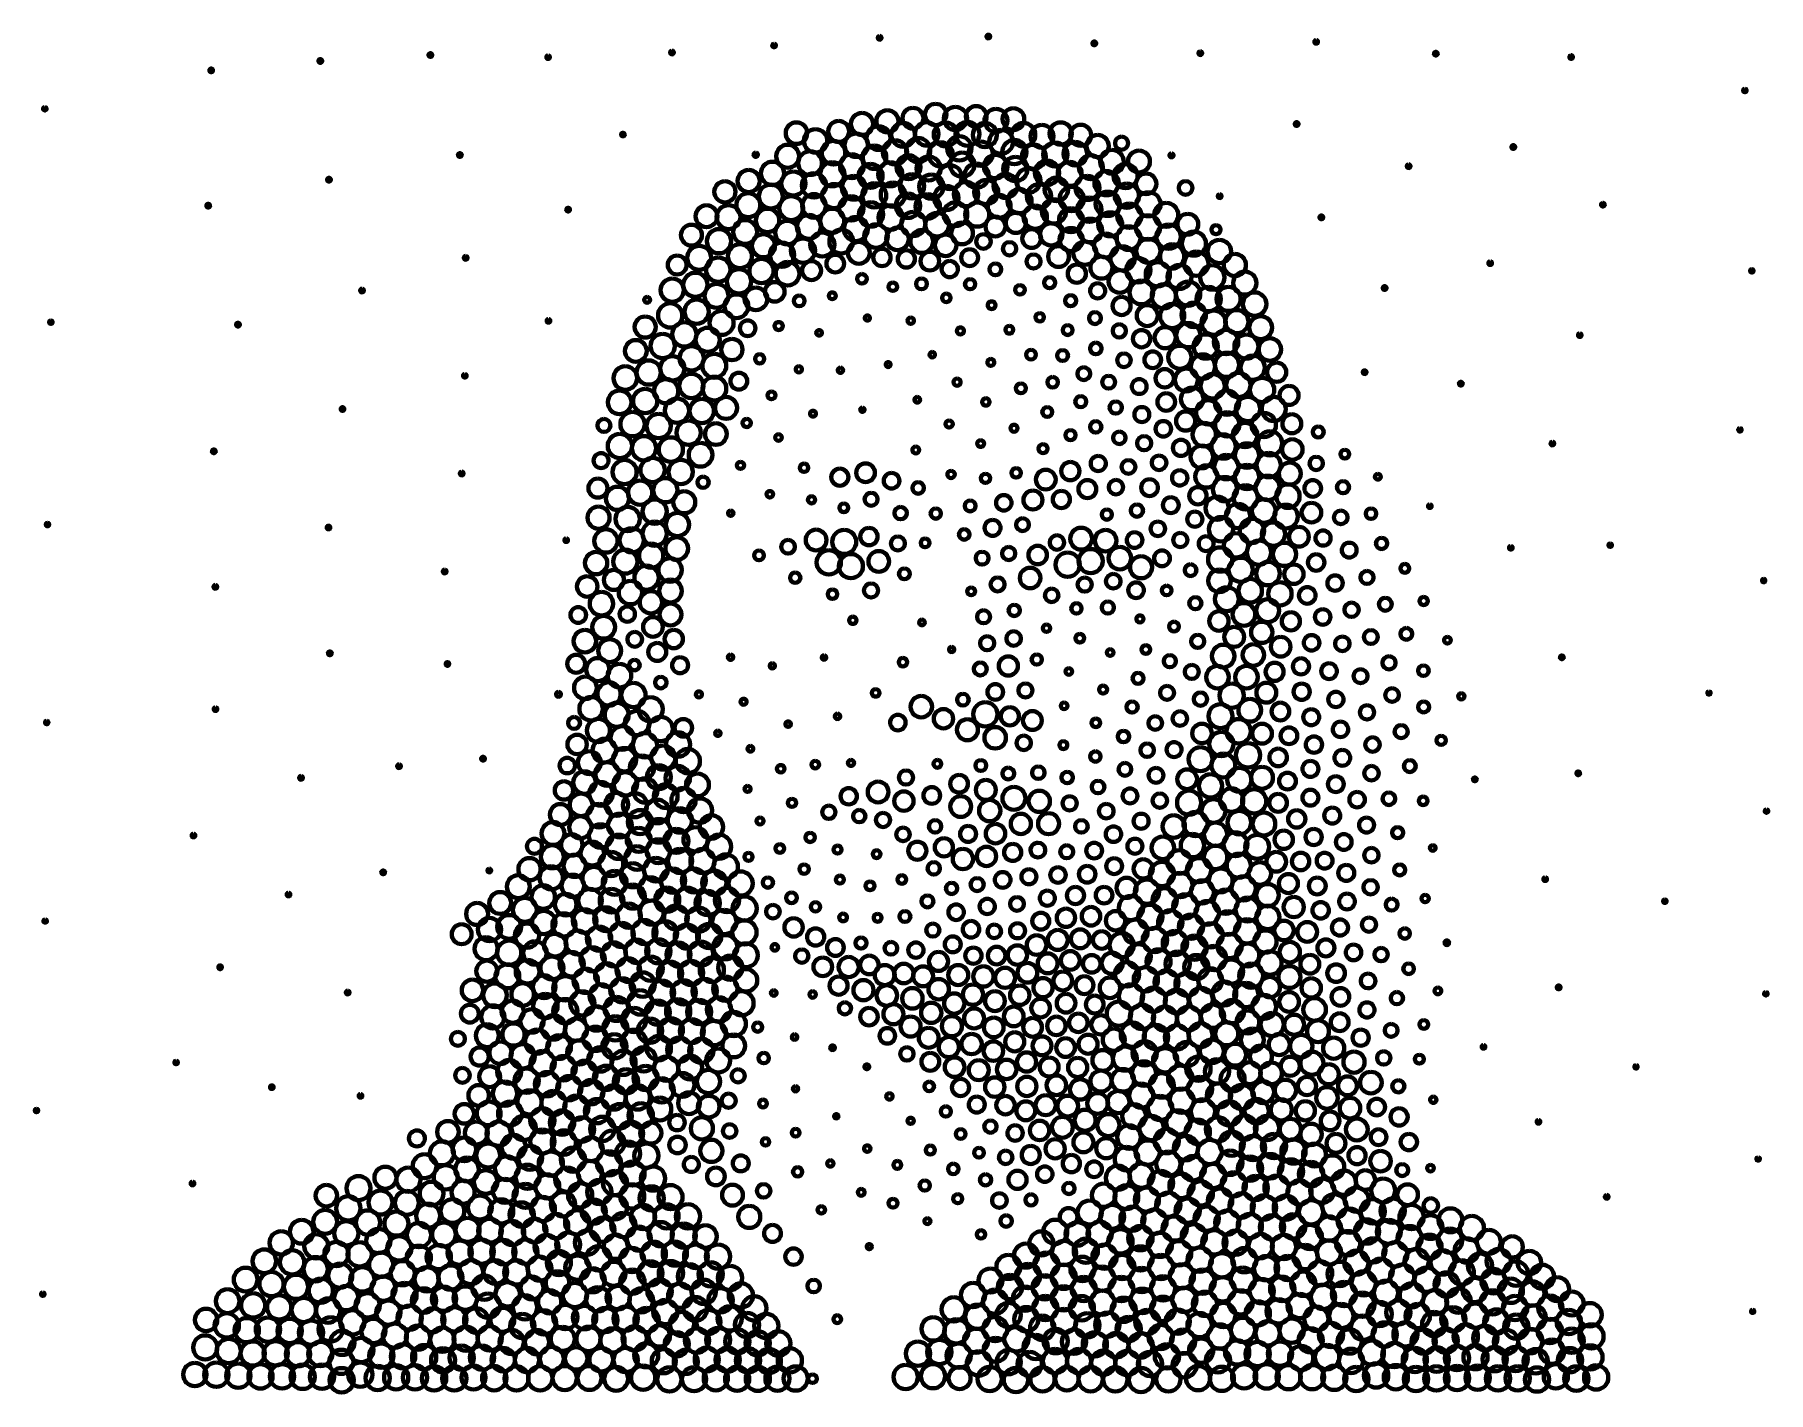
# Model space of a CAD drawing. Header units: inches. Extents: x 41 to 2959, y -2668 to -383.
import ezdxf

# ---------------------------------------------------------------- set-up
doc = ezdxf.new("R2010")
doc.units = ezdxf.units.IN
doc.header["$MEASUREMENT"] = 0
doc.layers.add('Layer 1', color=7, linetype='Continuous')

# ---------------------------------------------------------------- blocks, each defined once
blk = doc.blocks.new('block 3')
at = {"layer": 'Layer 1', "color": 7, "lineweight": 70}
for points in [[(1285.5, -398.1), (1287.3, -398.1), (1288.7, -399.5), (1288.7, -401.2), (1288.7, -403), (1287.3, -404.4), (1285.5, -404.4), (1283.8, -404.4), (1282.4, -403), (1282.4, -401.2), (1282.4, -399.5), (1283.8, -398.1), (1285.5, -398.1)], [(1463.2, -385.2), (1464.9, -385.2), (1466.4, -386.6), (1466.4, -388.4), (1466.4, -390.1), (1464.9, -391.6), (1463.2, -391.6), (1461.4, -391.6), (1460, -390.1), (1460, -388.4), (1460, -386.6), (1461.4, -385.2), (1463.2, -385.2)], [(1646.3, -383.2), (1648.1, -383.2), (1649.5, -384.6), (1649.5, -386.4), (1649.5, -388.2), (1648.1, -389.6), (1646.3, -389.6), (1644.5, -389.6), (1643.1, -388.2), (1643.1, -386.4), (1643.1, -384.6), (1644.5, -383.2), (1646.3, -383.2)], [(1824.5, -394.7), (1826.3, -394.7), (1827.7, -396.1), (1827.7, -397.9), (1827.7, -399.6), (1826.3, -401.1), (1824.5, -401.1), (1822.8, -401.1), (1821.3, -399.6), (1821.3, -397.9), (1821.3, -396.1), (1822.8, -394.7), (1824.5, -394.7)], [(2198, -392.1), (2199.8, -392.1), (2201.2, -393.6), (2201.2, -395.3), (2201.2, -397.1), (2199.8, -398.5), (2198, -398.5), (2196.3, -398.5), (2194.8, -397.1), (2194.8, -395.3), (2194.8, -393.6), (2196.3, -392.1), (2198, -392.1)], [(521.9, -424.2), (523.7, -424.2), (525.1, -425.6), (525.1, -427.4), (525.1, -429.1), (523.7, -430.6), (521.9, -430.6), (520.1, -430.6), (518.7, -429.1), (518.7, -427.4), (518.7, -425.6), (520.1, -424.2), (521.9, -424.2)], [(707.2, -414.2), (709, -414.2), (710.4, -415.7), (710.4, -417.4), (710.4, -419.2), (709, -420.6), (707.2, -420.6), (705.5, -420.6), (704, -419.2), (704, -417.4), (704, -415.7), (705.5, -414.2), (707.2, -414.2)], [(905.3, -417.9), (907, -417.9), (908.4, -419.3), (908.4, -421), (908.4, -422.8), (907, -424.2), (905.3, -424.2), (903.5, -424.2), (902.1, -422.8), (902.1, -421), (902.1, -419.3), (903.5, -417.9), (905.3, -417.9)], [(1113.7, -409.9), (1115.5, -409.9), (1116.9, -411.3), (1116.9, -413.1), (1116.9, -414.9), (1115.5, -416.3), (1113.7, -416.3), (1112, -416.3), (1110.6, -414.9), (1110.6, -413.1), (1110.6, -411.3), (1112, -409.9), (1113.7, -409.9)], [(2002.9, -411.1), (2004.7, -411.1), (2006.1, -412.5), (2006.1, -414.3), (2006.1, -416), (2004.7, -417.4), (2002.9, -417.4), (2001.2, -417.4), (1999.7, -416), (1999.7, -414.3), (1999.7, -412.5), (2001.2, -411.1), (2002.9, -411.1)], [(2399.2, -412), (2401, -412), (2402.4, -413.4), (2402.4, -415.1), (2402.4, -416.9), (2401, -418.3), (2399.2, -418.3), (2397.5, -418.3), (2396, -416.9), (2396, -415.1), (2396, -413.4), (2397.5, -412), (2399.2, -412)], [(2626.9, -417.7), (2628.7, -417.7), (2630.1, -419.1), (2630.1, -420.8), (2630.1, -422.6), (2628.7, -424), (2626.9, -424), (2625.2, -424), (2623.8, -422.6), (2623.8, -420.8), (2623.8, -419.1), (2625.2, -417.7), (2626.9, -417.7)], [(338.3, -440.1), (340.1, -440.1), (341.5, -441.6), (341.5, -443.3), (341.5, -445.1), (340.1, -446.5), (338.3, -446.5), (336.6, -446.5), (335.1, -445.1), (335.1, -443.3), (335.1, -441.6), (336.6, -440.1), (338.3, -440.1)], [(2919.5, -474), (2921.2, -474), (2922.6, -475.3), (2922.6, -477), (2922.6, -478.7), (2921.2, -480.1), (2919.5, -480.1), (2917.8, -480.1), (2916.5, -478.7), (2916.5, -477), (2916.5, -475.3), (2917.8, -474), (2919.5, -474)], [(58.3, -504.7), (60, -504.7), (61.3, -506.1), (61.3, -507.8), (61.3, -509.5), (60, -510.8), (58.3, -510.8), (56.6, -510.8), (55.2, -509.5), (55.2, -507.8), (55.2, -506.1), (56.6, -504.7), (58.3, -504.7)], [(1433.6, -514.7), (1443.9, -514.7), (1452.3, -523), (1452.3, -533.3), (1452.3, -543.6), (1443.9, -552), (1433.6, -552), (1423.3, -552), (1415, -543.6), (1415, -533.3), (1415, -523), (1423.3, -514.7), (1433.6, -514.7)], [(1476.3, -510.2), (1486.6, -510.2), (1494.9, -518.6), (1494.9, -528.8), (1494.9, -539.1), (1486.6, -547.4), (1476.3, -547.4), (1466, -547.4), (1457.7, -539.1), (1457.7, -528.8), (1457.7, -518.6), (1466, -510.2), (1476.3, -510.2)], [(1519.2, -506.3), (1528.9, -506.3), (1536.8, -514.2), (1536.8, -523.9), (1536.8, -533.6), (1528.9, -541.4), (1519.2, -541.4), (1509.5, -541.4), (1501.7, -533.6), (1501.7, -523.9), (1501.7, -514.2), (1509.5, -506.3), (1519.2, -506.3)], [(1557.5, -499.5), (1567.4, -499.5), (1575.5, -507.6), (1575.5, -517.5), (1575.5, -527.4), (1567.4, -535.5), (1557.5, -535.5), (1547.6, -535.5), (1539.5, -527.4), (1539.5, -517.5), (1539.5, -507.6), (1547.6, -499.5), (1557.5, -499.5)], [(1590.8, -504.5), (1601.6, -504.5), (1610.4, -513.3), (1610.4, -524.1), (1610.4, -534.9), (1601.6, -543.6), (1590.8, -543.6), (1580, -543.6), (1571.3, -534.9), (1571.3, -524.1), (1571.3, -513.3), (1580, -504.5), (1590.8, -504.5)], [(1625.8, -503.4), (1635.4, -503.4), (1643.3, -511.2), (1643.3, -520.9), (1643.3, -530.5), (1635.4, -538.3), (1625.8, -538.3), (1616.1, -538.3), (1608.3, -530.5), (1608.3, -520.9), (1608.3, -511.2), (1616.1, -503.4), (1625.8, -503.4)], [(1659, -508.2), (1669.7, -508.2), (1678.4, -516.9), (1678.4, -527.6), (1678.4, -538.3), (1669.7, -547), (1659, -547), (1648.3, -547), (1639.6, -538.3), (1639.6, -527.6), (1639.6, -516.9), (1648.3, -508.2), (1659, -508.2)], [(1688.3, -506.9), (1698.4, -506.9), (1706.6, -515.1), (1706.6, -525.2), (1706.6, -535.4), (1698.4, -543.6), (1688.3, -543.6), (1678.2, -543.6), (1670, -535.4), (1670, -525.2), (1670, -515.1), (1678.2, -506.9), (1688.3, -506.9)], [(1031.1, -548.2), (1032.9, -548.2), (1034.3, -549.6), (1034.3, -551.4), (1034.3, -553.1), (1032.9, -554.5), (1031.1, -554.5), (1029.4, -554.5), (1028, -553.1), (1028, -551.4), (1028, -549.6), (1029.4, -548.2), (1031.1, -548.2)], [(1323.2, -530.8), (1333.2, -530.8), (1341.3, -538.9), (1341.3, -548.9), (1341.3, -558.9), (1333.2, -567), (1323.2, -567), (1313.2, -567), (1305.1, -558.9), (1305.1, -548.9), (1305.1, -538.9), (1313.2, -530.8), (1323.2, -530.8)], [(1355.3, -542.1), (1366.2, -542.1), (1375.1, -550.9), (1375.1, -561.8), (1375.1, -572.7), (1366.2, -581.6), (1355.3, -581.6), (1344.4, -581.6), (1335.6, -572.7), (1335.6, -561.8), (1335.6, -550.9), (1344.4, -542.1), (1355.3, -542.1)], [(1394.3, -528.3), (1404, -528.3), (1411.9, -536.2), (1411.9, -546), (1411.9, -555.7), (1404, -563.6), (1394.3, -563.6), (1384.6, -563.6), (1376.7, -555.7), (1376.7, -546), (1376.7, -536.2), (1384.6, -528.3), (1394.3, -528.3)], [(1423.8, -549.4), (1434.7, -549.4), (1443.6, -558.3), (1443.6, -569.2), (1443.6, -580.2), (1434.7, -589), (1423.8, -589), (1412.9, -589), (1404, -580.2), (1404, -569.2), (1404, -558.3), (1412.9, -549.4), (1423.8, -549.4)], [(1461.3, -537.1), (1472.4, -537.1), (1481.3, -546.1), (1481.3, -557.1), (1481.3, -568.2), (1472.4, -577.1), (1461.3, -577.1), (1450.2, -577.1), (1441.3, -568.2), (1441.3, -557.1), (1441.3, -546.1), (1450.2, -537.1), (1461.3, -537.1)], [(1502.8, -531.6), (1513.9, -531.6), (1523, -540.6), (1523, -551.8), (1523, -562.9), (1513.9, -571.9), (1502.8, -571.9), (1491.7, -571.9), (1482.6, -562.9), (1482.6, -551.8), (1482.6, -540.6), (1491.7, -531.6), (1502.8, -531.6)], [(1542.5, -530.4), (1553.4, -530.4), (1562.2, -539.2), (1562.2, -550.1), (1562.2, -561), (1553.4, -569.9), (1542.5, -569.9), (1531.6, -569.9), (1522.7, -561), (1522.7, -550.1), (1522.7, -539.2), (1531.6, -530.4), (1542.5, -530.4)], [(1574.3, -531), (1585.3, -531), (1594.3, -540), (1594.3, -551), (1594.3, -562.1), (1585.3, -571), (1574.3, -571), (1563.2, -571), (1554.3, -562.1), (1554.3, -551), (1554.3, -540), (1563.2, -531), (1574.3, -531)], [(1597.4, -553.9), (1608.6, -553.9), (1617.8, -563.1), (1617.8, -574.3), (1617.8, -585.6), (1608.6, -594.8), (1597.4, -594.8), (1586.1, -594.8), (1576.9, -585.6), (1576.9, -574.3), (1576.9, -563.1), (1586.1, -553.9), (1597.4, -553.9)], [(1611.1, -529.9), (1622.2, -529.9), (1631.2, -538.9), (1631.2, -550), (1631.2, -561.2), (1622.2, -570.2), (1611.1, -570.2), (1599.9, -570.2), (1590.9, -561.2), (1590.9, -550), (1590.9, -538.9), (1599.9, -529.9), (1611.1, -529.9)], [(1640.3, -531.9), (1651.5, -531.9), (1660.6, -540.9), (1660.6, -552.1), (1660.6, -563.2), (1651.5, -572.3), (1640.3, -572.3), (1629.2, -572.3), (1620.1, -563.2), (1620.1, -552.1), (1620.1, -540.9), (1629.2, -531.9), (1640.3, -531.9)], [(1667.8, -543.3), (1678.9, -543.3), (1687.9, -552.3), (1687.9, -563.4), (1687.9, -574.5), (1678.9, -583.5), (1667.8, -583.5), (1656.7, -583.5), (1647.7, -574.5), (1647.7, -563.4), (1647.7, -552.3), (1656.7, -543.3), (1667.8, -543.3)], [(1705.3, -531.8), (1716.3, -531.8), (1725.2, -540.7), (1725.2, -551.6), (1725.2, -562.6), (1716.3, -571.5), (1705.3, -571.5), (1694.3, -571.5), (1685.4, -562.6), (1685.4, -551.6), (1685.4, -540.7), (1694.3, -531.8), (1705.3, -531.8)], [(1736.4, -535.1), (1747, -535.1), (1755.6, -543.7), (1755.6, -554.3), (1755.6, -564.9), (1747, -573.5), (1736.4, -573.5), (1725.8, -573.5), (1717.2, -564.9), (1717.2, -554.3), (1717.2, -543.7), (1725.8, -535.1), (1736.4, -535.1)], [(1767.9, -530.7), (1778.2, -530.7), (1786.6, -539.1), (1786.6, -549.4), (1786.6, -559.8), (1778.2, -568.2), (1767.9, -568.2), (1757.6, -568.2), (1749.2, -559.8), (1749.2, -549.4), (1749.2, -539.1), (1757.6, -530.7), (1767.9, -530.7)], [(1801.6, -534.8), (1811.3, -534.8), (1819.3, -542.8), (1819.3, -552.5), (1819.3, -562.3), (1811.3, -570.2), (1801.6, -570.2), (1791.8, -570.2), (1783.9, -562.3), (1783.9, -552.5), (1783.9, -542.8), (1791.8, -534.8), (1801.6, -534.8)], [(1830.2, -551.9), (1840.6, -551.9), (1849, -560.3), (1849, -570.7), (1849, -581), (1840.6, -589.4), (1830.2, -589.4), (1819.9, -589.4), (1811.5, -581), (1811.5, -570.7), (1811.5, -560.3), (1819.9, -551.9), (1830.2, -551.9)], [(2165, -530.4), (2166.8, -530.4), (2168.2, -531.8), (2168.2, -533.6), (2168.2, -535.3), (2166.8, -536.7), (2165, -536.7), (2163.3, -536.7), (2161.8, -535.3), (2161.8, -533.6), (2161.8, -531.8), (2163.3, -530.4), (2165, -530.4)], [(756.7, -582.6), (758.5, -582.6), (759.9, -584), (759.9, -585.8), (759.9, -587.5), (758.5, -588.9), (756.7, -588.9), (754.9, -588.9), (753.5, -587.5), (753.5, -585.8), (753.5, -584), (754.9, -582.6), (756.7, -582.6)], [(1254.7, -581.5), (1256.7, -581.5), (1258.4, -583.1), (1258.4, -585.1), (1258.4, -587.2), (1256.7, -588.8), (1254.7, -588.8), (1252.7, -588.8), (1251, -587.2), (1251, -585.1), (1251, -583.1), (1252.7, -581.5), (1254.7, -581.5)], [(1308.5, -568.4), (1319.2, -568.4), (1327.9, -577.1), (1327.9, -587.8), (1327.9, -598.6), (1319.2, -607.2), (1308.5, -607.2), (1297.8, -607.2), (1289.1, -598.6), (1289.1, -587.8), (1289.1, -577.1), (1297.8, -568.4), (1308.5, -568.4)], [(1346.2, -579.4), (1357.2, -579.4), (1366.2, -588.3), (1366.2, -599.3), (1366.2, -610.4), (1357.2, -619.3), (1346.2, -619.3), (1335.2, -619.3), (1326.3, -610.4), (1326.3, -599.3), (1326.3, -588.3), (1335.2, -579.4), (1346.2, -579.4)], [(1385.6, -562), (1396.6, -562), (1405.5, -570.9), (1405.5, -581.8), (1405.5, -592.8), (1396.6, -601.7), (1385.6, -601.7), (1374.6, -601.7), (1365.7, -592.8), (1365.7, -581.8), (1365.7, -570.9), (1374.6, -562), (1385.6, -562)], [(1454.6, -569.6), (1465.5, -569.6), (1474.4, -578.5), (1474.4, -589.4), (1474.4, -600.4), (1465.5, -609.2), (1454.6, -609.2), (1443.7, -609.2), (1434.8, -600.4), (1434.8, -589.4), (1434.8, -578.5), (1443.7, -569.6), (1454.6, -569.6)], [(1489.1, -560.8), (1500.4, -560.8), (1509.5, -570), (1509.5, -581.3), (1509.5, -592.6), (1500.4, -601.7), (1489.1, -601.7), (1477.8, -601.7), (1468.7, -592.6), (1468.7, -581.3), (1468.7, -570), (1477.8, -560.8), (1489.1, -560.8)], [(1528.1, -557.1), (1539.4, -557.1), (1548.5, -566.2), (1548.5, -577.5), (1548.5, -588.8), (1539.4, -597.9), (1528.1, -597.9), (1516.8, -597.9), (1507.7, -588.8), (1507.7, -577.5), (1507.7, -566.2), (1516.8, -557.1), (1528.1, -557.1)], [(1565.8, -564.3), (1577, -564.3), (1586.2, -573.4), (1586.2, -584.6), (1586.2, -595.9), (1577, -605), (1565.8, -605), (1554.6, -605), (1545.4, -595.9), (1545.4, -584.6), (1545.4, -573.4), (1554.6, -564.3), (1565.8, -564.3)], [(1602.2, -581.4), (1613.5, -581.4), (1622.6, -590.6), (1622.6, -601.9), (1622.6, -613.1), (1613.5, -622.3), (1602.2, -622.3), (1590.9, -622.3), (1581.8, -613.1), (1581.8, -601.9), (1581.8, -590.6), (1590.9, -581.4), (1602.2, -581.4)], [(1633.3, -563.1), (1644.6, -563.1), (1653.7, -572.2), (1653.7, -583.5), (1653.7, -594.8), (1644.6, -603.9), (1633.3, -603.9), (1622, -603.9), (1612.8, -594.8), (1612.8, -583.5), (1612.8, -572.2), (1622, -563.1), (1633.3, -563.1)], [(1690, -560.5), (1701.2, -560.5), (1710.3, -569.6), (1710.3, -580.9), (1710.3, -592.1), (1701.2, -601.2), (1690, -601.2), (1678.7, -601.2), (1669.6, -592.1), (1669.6, -580.9), (1669.6, -569.6), (1678.7, -560.5), (1690, -560.5)], [(1722.8, -568.3), (1734, -568.3), (1743, -577.3), (1743, -588.5), (1743, -599.7), (1734, -608.7), (1722.8, -608.7), (1711.6, -608.7), (1702.6, -599.7), (1702.6, -588.5), (1702.6, -577.3), (1711.6, -568.3), (1722.8, -568.3)], [(1758.9, -564.5), (1770.1, -564.5), (1779.2, -573.6), (1779.2, -584.8), (1779.2, -596), (1770.1, -605.1), (1758.9, -605.1), (1747.7, -605.1), (1738.6, -596), (1738.6, -584.8), (1738.6, -573.6), (1747.7, -564.5), (1758.9, -564.5)], [(1792.5, -563.7), (1803.5, -563.7), (1812.4, -572.6), (1812.4, -583.5), (1812.4, -594.4), (1803.5, -603.3), (1792.5, -603.3), (1781.6, -603.3), (1772.7, -594.4), (1772.7, -583.5), (1772.7, -572.6), (1781.6, -563.7), (1792.5, -563.7)], [(1854.3, -577.1), (1865.3, -577.1), (1874.3, -586.1), (1874.3, -597.1), (1874.3, -608.2), (1865.3, -617.1), (1854.3, -617.1), (1843.2, -617.1), (1834.3, -608.2), (1834.3, -597.1), (1834.3, -586.1), (1843.2, -577.1), (1854.3, -577.1)], [(1870.4, -554.8), (1876.5, -554.8), (1881.4, -559.7), (1881.4, -565.8), (1881.4, -571.8), (1876.5, -576.8), (1870.4, -576.8), (1864.3, -576.8), (1859.4, -571.8), (1859.4, -565.8), (1859.4, -559.7), (1864.3, -554.8), (1870.4, -554.8)], [(1899.8, -578.1), (1909.9, -578.1), (1918.2, -586.4), (1918.2, -596.5), (1918.2, -606.7), (1909.9, -614.9), (1899.8, -614.9), (1889.6, -614.9), (1881.4, -606.7), (1881.4, -596.5), (1881.4, -586.4), (1889.6, -578.1), (1899.8, -578.1)], [(1954.4, -582.7), (1956.3, -582.7), (1957.8, -584.3), (1957.8, -586.2), (1957.8, -588.1), (1956.3, -589.6), (1954.4, -589.6), (1952.5, -589.6), (1950.9, -588.1), (1950.9, -586.2), (1950.9, -584.3), (1952.5, -582.7), (1954.4, -582.7)], [(2529.6, -569.1), (2531.4, -569.1), (2532.8, -570.5), (2532.8, -572.3), (2532.8, -574), (2531.4, -575.4), (2529.6, -575.4), (2527.9, -575.4), (2526.4, -574), (2526.4, -572.3), (2526.4, -570.5), (2527.9, -569.1), (2529.6, -569.1)], [(1242.9, -610.7), (1253.2, -610.7), (1261.6, -619.1), (1261.6, -629.5), (1261.6, -639.8), (1253.2, -648.2), (1242.9, -648.2), (1232.5, -648.2), (1224.1, -639.8), (1224.1, -629.5), (1224.1, -619.1), (1232.5, -610.7), (1242.9, -610.7)], [(1282.9, -597), (1293.7, -597), (1302.5, -605.8), (1302.5, -616.6), (1302.5, -627.4), (1293.7, -636.2), (1282.9, -636.2), (1272.1, -636.2), (1263.3, -627.4), (1263.3, -616.6), (1263.3, -605.8), (1272.1, -597), (1282.9, -597)], [(1383.6, -597.6), (1394.9, -597.6), (1404, -606.7), (1404, -618), (1404, -629.2), (1394.9, -638.3), (1383.6, -638.3), (1372.4, -638.3), (1363.3, -629.2), (1363.3, -618), (1363.3, -606.7), (1372.4, -597.6), (1383.6, -597.6)], [(1416.6, -584.5), (1427.6, -584.5), (1436.5, -593.4), (1436.5, -604.4), (1436.5, -615.4), (1427.6, -624.4), (1416.6, -624.4), (1405.6, -624.4), (1396.6, -615.4), (1396.6, -604.4), (1396.6, -593.4), (1405.6, -584.5), (1416.6, -584.5)], [(1447.9, -600.5), (1459.1, -600.5), (1468.2, -609.6), (1468.2, -620.7), (1468.2, -631.9), (1459.1, -641), (1447.9, -641), (1436.8, -641), (1427.7, -631.9), (1427.7, -620.7), (1427.7, -609.6), (1436.8, -600.5), (1447.9, -600.5)], [(1481.2, -598), (1492.3, -598), (1501.4, -607), (1501.4, -618.2), (1501.4, -629.3), (1492.3, -638.3), (1481.2, -638.3), (1470.1, -638.3), (1461, -629.3), (1461, -618.2), (1461, -607), (1470.1, -598), (1481.2, -598)], [(1512, -586.2), (1523.1, -586.2), (1532.1, -595.2), (1532.1, -606.2), (1532.1, -617.3), (1523.1, -626.3), (1512, -626.3), (1500.9, -626.3), (1491.9, -617.3), (1491.9, -606.2), (1491.9, -595.2), (1500.9, -586.2), (1512, -586.2)], [(1545.7, -588.2), (1556.8, -588.2), (1565.9, -597.3), (1565.9, -608.4), (1565.9, -619.5), (1556.8, -628.6), (1545.7, -628.6), (1534.6, -628.6), (1525.5, -619.5), (1525.5, -608.4), (1525.5, -597.3), (1534.6, -588.2), (1545.7, -588.2)], [(1581.4, -602.7), (1592.6, -602.7), (1601.7, -611.7), (1601.7, -622.9), (1601.7, -634.1), (1592.6, -643.1), (1581.4, -643.1), (1570.3, -643.1), (1561.2, -634.1), (1561.2, -622.9), (1561.2, -611.7), (1570.3, -602.7), (1581.4, -602.7)], [(1626.3, -600.1), (1637.6, -600.1), (1646.8, -609.3), (1646.8, -620.5), (1646.8, -631.8), (1637.6, -641), (1626.3, -641), (1615, -641), (1605.9, -631.8), (1605.9, -620.5), (1605.9, -609.3), (1615, -600.1), (1626.3, -600.1)], [(1658.5, -585.5), (1669.4, -585.5), (1678.2, -594.3), (1678.2, -605.2), (1678.2, -616.1), (1669.4, -624.9), (1658.5, -624.9), (1647.6, -624.9), (1638.8, -616.1), (1638.8, -605.2), (1638.8, -594.3), (1647.6, -585.5), (1658.5, -585.5)], [(1691.8, -588.9), (1703.1, -588.9), (1712.2, -598), (1712.2, -609.3), (1712.2, -620.5), (1703.1, -629.6), (1691.8, -629.6), (1680.6, -629.6), (1671.4, -620.5), (1671.4, -609.3), (1671.4, -598), (1680.6, -588.9), (1691.8, -588.9)], [(1713.5, -608.3), (1724.8, -608.3), (1733.9, -617.4), (1733.9, -628.7), (1733.9, -639.9), (1724.8, -649), (1713.5, -649), (1702.3, -649), (1693.2, -639.9), (1693.2, -628.7), (1693.2, -617.4), (1702.3, -608.3), (1713.5, -608.3)], [(1744.9, -595.1), (1756.2, -595.1), (1765.3, -604.3), (1765.3, -615.6), (1765.3, -626.9), (1756.2, -636), (1744.9, -636), (1733.6, -636), (1724.5, -626.9), (1724.5, -615.6), (1724.5, -604.3), (1733.6, -595.1), (1744.9, -595.1)], [(1783.1, -597.4), (1794.2, -597.4), (1803.2, -606.5), (1803.2, -617.6), (1803.2, -628.7), (1794.2, -637.8), (1783.1, -637.8), (1772, -637.8), (1762.9, -628.7), (1762.9, -617.6), (1762.9, -606.5), (1772, -597.4), (1783.1, -597.4)], [(1818.7, -586), (1829.9, -586), (1839, -595), (1839, -606.2), (1839, -617.4), (1829.9, -626.4), (1818.7, -626.4), (1807.6, -626.4), (1798.5, -617.4), (1798.5, -606.2), (1798.5, -595), (1807.6, -586), (1818.7, -586)], [(1845.1, -612.7), (1856.4, -612.7), (1865.6, -621.8), (1865.6, -633.1), (1865.6, -644.4), (1856.4, -653.5), (1845.1, -653.5), (1833.9, -653.5), (1824.7, -644.4), (1824.7, -633.1), (1824.7, -621.8), (1833.9, -612.7), (1845.1, -612.7)], [(1877.2, -600.9), (1888.3, -600.9), (1897.4, -609.9), (1897.4, -621), (1897.4, -632.2), (1888.3, -641.2), (1877.2, -641.2), (1866.1, -641.2), (1857, -632.2), (1857, -621), (1857, -609.9), (1866.1, -600.9), (1877.2, -600.9)], [(2353.5, -601.3), (2355.3, -601.3), (2356.7, -602.7), (2356.7, -604.5), (2356.7, -606.3), (2355.3, -607.7), (2353.5, -607.7), (2351.8, -607.7), (2350.3, -606.3), (2350.3, -604.5), (2350.3, -602.7), (2351.8, -601.3), (2353.5, -601.3)], [(536.5, -624.1), (538.2, -624.1), (539.7, -625.5), (539.7, -627.3), (539.7, -629), (538.2, -630.4), (536.5, -630.4), (534.7, -630.4), (533.3, -629), (533.3, -627.3), (533.3, -625.5), (534.7, -624.1), (536.5, -624.1)], [(1202.8, -629.8), (1212.7, -629.8), (1220.7, -637.7), (1220.7, -647.6), (1220.7, -657.4), (1212.7, -665.4), (1202.8, -665.4), (1193, -665.4), (1185, -657.4), (1185, -647.6), (1185, -637.7), (1193, -629.8), (1202.8, -629.8)], [(1280, -635.3), (1291.1, -635.3), (1300.1, -644.3), (1300.1, -655.4), (1300.1, -666.6), (1291.1, -675.6), (1280, -675.6), (1268.9, -675.6), (1259.8, -666.6), (1259.8, -655.4), (1259.8, -644.3), (1268.9, -635.3), (1280, -635.3)], [(1317.9, -613.3), (1329.1, -613.3), (1338.2, -622.4), (1338.2, -633.6), (1338.2, -644.7), (1329.1, -653.8), (1317.9, -653.8), (1306.8, -653.8), (1297.7, -644.7), (1297.7, -633.6), (1297.7, -622.4), (1306.8, -613.3), (1317.9, -613.3)], [(1352.8, -616.4), (1364.1, -616.4), (1373.2, -625.5), (1373.2, -636.8), (1373.2, -648.1), (1364.1, -657.3), (1352.8, -657.3), (1341.5, -657.3), (1332.4, -648.1), (1332.4, -636.8), (1332.4, -625.5), (1341.5, -616.4), (1352.8, -616.4)], [(1386.5, -634.6), (1397.7, -634.6), (1406.8, -643.7), (1406.8, -654.9), (1406.8, -666.1), (1397.7, -675.2), (1386.5, -675.2), (1375.3, -675.2), (1366.2, -666.1), (1366.2, -654.9), (1366.2, -643.7), (1375.3, -634.6), (1386.5, -634.6)], [(1419.7, -620.6), (1430.8, -620.6), (1439.8, -629.6), (1439.8, -640.7), (1439.8, -651.8), (1430.8, -660.8), (1419.7, -660.8), (1408.6, -660.8), (1399.6, -651.8), (1399.6, -640.7), (1399.6, -629.6), (1408.6, -620.6), (1419.7, -620.6)], [(1454.2, -633.3), (1465.4, -633.3), (1474.4, -642.4), (1474.4, -653.6), (1474.4, -664.8), (1465.4, -673.9), (1454.2, -673.9), (1442.9, -673.9), (1433.9, -664.8), (1433.9, -653.6), (1433.9, -642.4), (1442.9, -633.3), (1454.2, -633.3)], [(1485.4, -632), (1496.7, -632), (1505.9, -641.1), (1505.9, -652.4), (1505.9, -663.7), (1496.7, -672.8), (1485.4, -672.8), (1474.1, -672.8), (1465, -663.7), (1465, -652.4), (1465, -641.1), (1474.1, -632), (1485.4, -632)], [(1517.6, -617.8), (1528.8, -617.8), (1538, -626.9), (1538, -638.2), (1538, -649.5), (1528.8, -658.7), (1517.6, -658.7), (1506.3, -658.7), (1497.1, -649.5), (1497.1, -638.2), (1497.1, -626.9), (1506.3, -617.8), (1517.6, -617.8)], [(1550.3, -618.4), (1561.6, -618.4), (1570.7, -627.5), (1570.7, -638.8), (1570.7, -650.1), (1561.6, -659.2), (1550.3, -659.2), (1539, -659.2), (1529.9, -650.1), (1529.9, -638.8), (1529.9, -627.5), (1539, -618.4), (1550.3, -618.4)], [(1575.3, -637.7), (1586.6, -637.7), (1595.8, -646.8), (1595.8, -658.1), (1595.8, -669.4), (1586.6, -678.5), (1575.3, -678.5), (1564.1, -678.5), (1554.9, -669.4), (1554.9, -658.1), (1554.9, -646.8), (1564.1, -637.7), (1575.3, -637.7)], [(1608.4, -631.1), (1619.7, -631.1), (1628.8, -640.3), (1628.8, -651.6), (1628.8, -662.8), (1619.7, -672), (1608.4, -672), (1597.1, -672), (1588, -662.8), (1588, -651.6), (1588, -640.3), (1597.1, -631.1), (1608.4, -631.1)], [(1642.6, -627.8), (1653.8, -627.8), (1662.9, -636.9), (1662.9, -648.1), (1662.9, -659.3), (1653.8, -668.4), (1642.6, -668.4), (1631.4, -668.4), (1622.3, -659.3), (1622.3, -648.1), (1622.3, -636.9), (1631.4, -627.8), (1642.6, -627.8)], [(1675.2, -617.3), (1686.4, -617.3), (1695.5, -626.4), (1695.5, -637.6), (1695.5, -648.8), (1686.4, -657.9), (1675.2, -657.9), (1664, -657.9), (1654.9, -648.8), (1654.9, -637.6), (1654.9, -626.4), (1664, -617.3), (1675.2, -617.3)], [(1731.4, -634.9), (1742.7, -634.9), (1751.8, -644), (1751.8, -655.2), (1751.8, -666.5), (1742.7, -675.6), (1731.4, -675.6), (1720.2, -675.6), (1711.1, -666.5), (1711.1, -655.2), (1711.1, -644), (1720.2, -634.9), (1731.4, -634.9)], [(1760.7, -623.8), (1771.6, -623.8), (1780.4, -632.7), (1780.4, -643.6), (1780.4, -654.5), (1771.6, -663.3), (1760.7, -663.3), (1749.8, -663.3), (1740.9, -654.5), (1740.9, -643.6), (1740.9, -632.7), (1749.8, -623.8), (1760.7, -623.8)], [(1786.4, -639.4), (1797.6, -639.4), (1806.7, -648.5), (1806.7, -659.8), (1806.7, -671), (1797.6, -680.1), (1786.4, -680.1), (1775.1, -680.1), (1766, -671), (1766, -659.8), (1766, -648.5), (1775.1, -639.4), (1786.4, -639.4)], [(1813, -621), (1824.1, -621), (1833.2, -630.1), (1833.2, -641.2), (1833.2, -652.3), (1824.1, -661.3), (1813, -661.3), (1801.9, -661.3), (1792.9, -652.3), (1792.9, -641.2), (1792.9, -630.1), (1801.9, -621), (1813, -621)], [(1879.3, -633.8), (1890.6, -633.8), (1899.7, -642.9), (1899.7, -654.2), (1899.7, -665.5), (1890.6, -674.6), (1879.3, -674.6), (1868, -674.6), (1858.9, -665.5), (1858.9, -654.2), (1858.9, -642.9), (1868, -633.8), (1879.3, -633.8)], [(1911.8, -616.8), (1921.3, -616.8), (1929, -624.6), (1929, -634.1), (1929, -643.6), (1921.3, -651.3), (1911.8, -651.3), (1902.3, -651.3), (1894.6, -643.6), (1894.6, -634.1), (1894.6, -624.6), (1902.3, -616.8), (1911.8, -616.8)], [(1978.1, -629.5), (1984.5, -629.5), (1989.6, -634.7), (1989.6, -641), (1989.6, -647.3), (1984.5, -652.5), (1978.1, -652.5), (1971.8, -652.5), (1966.7, -647.3), (1966.7, -641), (1966.7, -634.7), (1971.8, -629.5), (1978.1, -629.5)], [(333.3, -667.7), (335, -667.7), (336.4, -669.2), (336.4, -670.9), (336.4, -672.7), (335, -674.1), (333.3, -674.1), (331.5, -674.1), (330.1, -672.7), (330.1, -670.9), (330.1, -669.2), (331.5, -667.7), (333.3, -667.7)], [(1171.8, -670.2), (1182, -670.2), (1190.3, -678.5), (1190.3, -688.7), (1190.3, -698.9), (1182, -707.1), (1171.8, -707.1), (1161.6, -707.1), (1153.4, -698.9), (1153.4, -688.7), (1153.4, -678.5), (1161.6, -670.2), (1171.8, -670.2)], [(1209, -670), (1220.1, -670), (1229.1, -679), (1229.1, -690.1), (1229.1, -701.2), (1220.1, -710.2), (1209, -710.2), (1197.9, -710.2), (1188.9, -701.2), (1188.9, -690.1), (1188.9, -679), (1197.9, -670), (1209, -670)], [(1242.2, -650), (1253.3, -650), (1262.4, -659), (1262.4, -670.1), (1262.4, -681.3), (1253.3, -690.3), (1242.2, -690.3), (1231.1, -690.3), (1222.1, -681.3), (1222.1, -670.1), (1222.1, -659), (1231.1, -650), (1242.2, -650)], [(1314.5, -654.9), (1325.6, -654.9), (1334.6, -663.9), (1334.6, -675), (1334.6, -686.1), (1325.6, -695.1), (1314.5, -695.1), (1303.4, -695.1), (1294.4, -686.1), (1294.4, -675), (1294.4, -663.9), (1303.4, -654.9), (1314.5, -654.9)], [(1352.8, -651.4), (1363.9, -651.4), (1372.8, -660.4), (1372.8, -671.4), (1372.8, -682.4), (1363.9, -691.3), (1352.8, -691.3), (1341.8, -691.3), (1332.9, -682.4), (1332.9, -671.4), (1332.9, -660.4), (1341.8, -651.4), (1352.8, -651.4)], [(1415.6, -655.1), (1426.9, -655.1), (1436, -664.3), (1436, -675.5), (1436, -686.8), (1426.9, -696), (1415.6, -696), (1404.3, -696), (1395.2, -686.8), (1395.2, -675.5), (1395.2, -664.3), (1404.3, -655.1), (1415.6, -655.1)], [(1448.8, -665.3), (1460.1, -665.3), (1469.2, -674.5), (1469.2, -685.8), (1469.2, -697), (1460.1, -706.2), (1448.8, -706.2), (1437.5, -706.2), (1428.4, -697), (1428.4, -685.8), (1428.4, -674.5), (1437.5, -665.3), (1448.8, -665.3)], [(1481.8, -670.5), (1493, -670.5), (1502.2, -679.7), (1502.2, -691), (1502.2, -702.3), (1493, -711.4), (1481.8, -711.4), (1470.5, -711.4), (1461.3, -702.3), (1461.3, -691), (1461.3, -679.7), (1470.5, -670.5), (1481.8, -670.5)], [(1511, -650.7), (1522.3, -650.7), (1531.5, -659.8), (1531.5, -671.1), (1531.5, -682.4), (1522.3, -691.6), (1511, -691.6), (1499.8, -691.6), (1490.6, -682.4), (1490.6, -671.1), (1490.6, -659.8), (1499.8, -650.7), (1511, -650.7)], [(1544.3, -651.8), (1555.5, -651.8), (1564.7, -661), (1564.7, -672.3), (1564.7, -683.6), (1555.5, -692.7), (1544.3, -692.7), (1533, -692.7), (1523.8, -683.6), (1523.8, -672.3), (1523.8, -661), (1533, -651.8), (1544.3, -651.8)], [(1590.8, -665.4), (1601.8, -665.4), (1610.8, -674.3), (1610.8, -685.4), (1610.8, -696.5), (1601.8, -705.4), (1590.8, -705.4), (1579.7, -705.4), (1570.7, -696.5), (1570.7, -685.4), (1570.7, -674.3), (1579.7, -665.4), (1590.8, -665.4)], [(1627.5, -665.6), (1638.7, -665.6), (1647.8, -674.7), (1647.8, -685.9), (1647.8, -697.1), (1638.7, -706.2), (1627.5, -706.2), (1616.3, -706.2), (1607.2, -697.1), (1607.2, -685.9), (1607.2, -674.7), (1616.3, -665.6), (1627.5, -665.6)], [(1664.4, -652.9), (1675, -652.9), (1683.6, -661.5), (1683.6, -672.2), (1683.6, -682.8), (1675, -691.4), (1664.4, -691.4), (1653.7, -691.4), (1645.1, -682.8), (1645.1, -672.2), (1645.1, -661.5), (1653.7, -652.9), (1664.4, -652.9)], [(1698.7, -643), (1709.9, -643), (1719, -652.1), (1719, -663.4), (1719, -674.6), (1709.9, -683.7), (1698.7, -683.7), (1687.4, -683.7), (1678.3, -674.6), (1678.3, -663.4), (1678.3, -652.1), (1687.4, -643), (1698.7, -643)], [(1725.2, -670.6), (1736, -670.6), (1744.8, -679.4), (1744.8, -690.2), (1744.8, -701.1), (1736, -709.9), (1725.2, -709.9), (1714.3, -709.9), (1705.5, -701.1), (1705.5, -690.2), (1705.5, -679.4), (1714.3, -670.6), (1725.2, -670.6)], [(1756.5, -660.4), (1767.7, -660.4), (1776.8, -669.5), (1776.8, -680.7), (1776.8, -692), (1767.7, -701.1), (1756.5, -701.1), (1745.2, -701.1), (1736.1, -692), (1736.1, -680.7), (1736.1, -669.5), (1745.2, -660.4), (1756.5, -660.4)], [(1816.3, -657.3), (1827.6, -657.3), (1836.7, -666.4), (1836.7, -677.7), (1836.7, -689), (1827.6, -698.2), (1816.3, -698.2), (1805, -698.2), (1795.9, -689), (1795.9, -677.7), (1795.9, -666.4), (1805, -657.3), (1816.3, -657.3)], [(1847.2, -647.4), (1858.4, -647.4), (1867.6, -656.6), (1867.6, -667.9), (1867.6, -679.2), (1858.4, -688.3), (1847.2, -688.3), (1835.9, -688.3), (1826.7, -679.2), (1826.7, -667.9), (1826.7, -656.6), (1835.9, -647.4), (1847.2, -647.4)], [(1883.5, -667.4), (1894.8, -667.4), (1903.9, -676.6), (1903.9, -687.9), (1903.9, -699.2), (1894.8, -708.3), (1883.5, -708.3), (1872.2, -708.3), (1863.1, -699.2), (1863.1, -687.9), (1863.1, -676.6), (1872.2, -667.4), (1883.5, -667.4)], [(1915.8, -648.1), (1927, -648.1), (1936.1, -657.2), (1936.1, -668.4), (1936.1, -679.7), (1927, -688.8), (1915.8, -688.8), (1904.5, -688.8), (1895.4, -679.7), (1895.4, -668.4), (1895.4, -657.2), (1904.5, -648.1), (1915.8, -648.1)], [(1945.6, -666.2), (1956.8, -666.2), (1965.8, -675.3), (1965.8, -686.4), (1965.8, -697.6), (1956.8, -706.6), (1945.6, -706.6), (1934.4, -706.6), (1925.4, -697.6), (1925.4, -686.4), (1925.4, -675.3), (1934.4, -666.2), (1945.6, -666.2)], [(2035.5, -651.7), (2037.3, -651.7), (2038.8, -653.2), (2038.8, -655), (2038.8, -656.8), (2037.3, -658.2), (2035.5, -658.2), (2033.7, -658.2), (2032.3, -656.8), (2032.3, -655), (2032.3, -653.2), (2033.7, -651.7), (2035.5, -651.7)], [(2680.4, -666.1), (2682.2, -666.1), (2683.6, -667.5), (2683.6, -669.2), (2683.6, -671), (2682.2, -672.4), (2680.4, -672.4), (2678.7, -672.4), (2677.3, -671), (2677.3, -669.2), (2677.3, -667.5), (2678.7, -666.1), (2680.4, -666.1)], [(938.9, -674.4), (940.7, -674.4), (942.1, -675.8), (942.1, -677.6), (942.1, -679.4), (940.7, -680.8), (938.9, -680.8), (937.2, -680.8), (935.7, -679.4), (935.7, -677.6), (935.7, -675.8), (937.2, -674.4), (938.9, -674.4)], [(1236.8, -695.1), (1247.9, -695.1), (1256.9, -704.1), (1256.9, -715.2), (1256.9, -726.3), (1247.9, -735.3), (1236.8, -735.3), (1225.7, -735.3), (1216.7, -726.3), (1216.7, -715.2), (1216.7, -704.1), (1225.7, -695.1), (1236.8, -695.1)], [(1274.6, -676), (1285.5, -676), (1294.3, -684.8), (1294.3, -695.7), (1294.3, -706.6), (1285.5, -715.5), (1274.6, -715.5), (1263.7, -715.5), (1254.8, -706.6), (1254.8, -695.7), (1254.8, -684.8), (1263.7, -676), (1274.6, -676)], [(1307.5, -696.3), (1318.4, -696.3), (1327.3, -705.1), (1327.3, -716.1), (1327.3, -727), (1318.4, -735.9), (1307.5, -735.9), (1296.5, -735.9), (1287.7, -727), (1287.7, -716.1), (1287.7, -705.1), (1296.5, -696.3), (1307.5, -696.3)], [(1344.3, -686.4), (1355.4, -686.4), (1364.4, -695.5), (1364.4, -706.6), (1364.4, -717.7), (1355.4, -726.8), (1344.3, -726.8), (1333.1, -726.8), (1324.1, -717.7), (1324.1, -706.6), (1324.1, -695.5), (1333.1, -686.4), (1344.3, -686.4)], [(1383.5, -676), (1394.7, -676), (1403.7, -685.1), (1403.7, -696.2), (1403.7, -707.4), (1394.7, -716.5), (1383.5, -716.5), (1372.3, -716.5), (1363.3, -707.4), (1363.3, -696.2), (1363.3, -685.1), (1372.3, -676), (1383.5, -676)], [(1423.2, -690), (1434.4, -690), (1443.5, -699), (1443.5, -710.2), (1443.5, -721.4), (1434.4, -730.4), (1423.2, -730.4), (1412.1, -730.4), (1403, -721.4), (1403, -710.2), (1403, -699), (1412.1, -690), (1423.2, -690)], [(1519.9, -681.2), (1531.2, -681.2), (1540.3, -690.3), (1540.3, -701.6), (1540.3, -712.8), (1531.2, -721.9), (1519.9, -721.9), (1508.7, -721.9), (1499.6, -712.8), (1499.6, -701.6), (1499.6, -690.3), (1508.7, -681.2), (1519.9, -681.2)], [(1560.1, -682.9), (1571.2, -682.9), (1580.1, -691.8), (1580.1, -702.9), (1580.1, -714), (1571.2, -722.9), (1560.1, -722.9), (1549, -722.9), (1540.1, -714), (1540.1, -702.9), (1540.1, -691.8), (1549, -682.9), (1560.1, -682.9)], [(1602, -699.2), (1612.1, -699.2), (1620.3, -707.4), (1620.3, -717.5), (1620.3, -727.7), (1612.1, -735.8), (1602, -735.8), (1591.9, -735.8), (1583.7, -727.7), (1583.7, -717.5), (1583.7, -707.4), (1591.9, -699.2), (1602, -699.2)], [(1658.1, -689.4), (1667.3, -689.4), (1674.8, -696.8), (1674.8, -706), (1674.8, -715.2), (1667.3, -722.7), (1658.1, -722.7), (1648.9, -722.7), (1641.5, -715.2), (1641.5, -706), (1641.5, -696.8), (1648.9, -689.4), (1658.1, -689.4)], [(1692.4, -682.7), (1701.8, -682.7), (1709.4, -690.3), (1709.4, -699.7), (1709.4, -709.1), (1701.8, -716.7), (1692.4, -716.7), (1683, -716.7), (1675.4, -709.1), (1675.4, -699.7), (1675.4, -690.3), (1683, -682.7), (1692.4, -682.7)], [(1785.3, -675.2), (1796.4, -675.2), (1805.4, -684.2), (1805.4, -695.3), (1805.4, -706.3), (1796.4, -715.3), (1785.3, -715.3), (1774.2, -715.3), (1765.2, -706.3), (1765.2, -695.3), (1765.2, -684.2), (1774.2, -675.2), (1785.3, -675.2)], [(1817.9, -692.9), (1828.9, -692.9), (1837.8, -701.8), (1837.8, -712.7), (1837.8, -723.7), (1828.9, -732.6), (1817.9, -732.6), (1806.9, -732.6), (1798, -723.7), (1798, -712.7), (1798, -701.8), (1806.9, -692.9), (1817.9, -692.9)], [(1851.4, -682.2), (1862.5, -682.2), (1871.6, -691.2), (1871.6, -702.4), (1871.6, -713.5), (1862.5, -722.5), (1851.4, -722.5), (1840.3, -722.5), (1831.2, -713.5), (1831.2, -702.4), (1831.2, -691.2), (1840.3, -682.2), (1851.4, -682.2)], [(1914.8, -687.2), (1926.1, -687.2), (1935.3, -696.3), (1935.3, -707.6), (1935.3, -718.9), (1926.1, -728.1), (1914.8, -728.1), (1903.6, -728.1), (1894.4, -718.9), (1894.4, -707.6), (1894.4, -696.3), (1903.6, -687.2), (1914.8, -687.2)], [(1981.9, -684.6), (1991.6, -684.6), (1999.4, -692.4), (1999.4, -702.1), (1999.4, -711.8), (1991.6, -719.7), (1981.9, -719.7), (1972.2, -719.7), (1964.3, -711.8), (1964.3, -702.1), (1964.3, -692.4), (1972.2, -684.6), (1981.9, -684.6)], [(2206.6, -687.4), (2208.4, -687.4), (2209.8, -688.9), (2209.8, -690.6), (2209.8, -692.4), (2208.4, -693.8), (2206.6, -693.8), (2204.9, -693.8), (2203.5, -692.4), (2203.5, -690.6), (2203.5, -688.9), (2204.9, -687.4), (2206.6, -687.4)], [(1146.5, -702.9), (1156.3, -702.9), (1164.2, -710.8), (1164.2, -720.5), (1164.2, -730.2), (1156.3, -738.1), (1146.5, -738.1), (1136.8, -738.1), (1128.9, -730.2), (1128.9, -720.5), (1128.9, -710.8), (1136.8, -702.9), (1146.5, -702.9)], [(1192.8, -710.3), (1204.1, -710.3), (1213.2, -719.4), (1213.2, -730.7), (1213.2, -742), (1204.1, -751.1), (1192.8, -751.1), (1181.5, -751.1), (1172.4, -742), (1172.4, -730.7), (1172.4, -719.4), (1181.5, -710.3), (1192.8, -710.3)], [(1267.6, -718.8), (1278.3, -718.8), (1287, -727.6), (1287, -738.3), (1287, -749.1), (1278.3, -757.8), (1267.6, -757.8), (1256.8, -757.8), (1248.1, -749.1), (1248.1, -738.3), (1248.1, -727.6), (1256.8, -718.8), (1267.6, -718.8)], [(1334.3, -726.3), (1345.5, -726.3), (1354.5, -735.4), (1354.5, -746.6), (1354.5, -757.8), (1345.5, -766.9), (1334.3, -766.9), (1323, -766.9), (1314, -757.8), (1314, -746.6), (1314, -735.4), (1323, -726.3), (1334.3, -726.3)], [(1366.8, -716.2), (1377.9, -716.2), (1387, -725.2), (1387, -736.3), (1387, -747.5), (1377.9, -756.5), (1366.8, -756.5), (1355.7, -756.5), (1346.6, -747.5), (1346.6, -736.3), (1346.6, -725.2), (1355.7, -716.2), (1366.8, -716.2)], [(1398.6, -711.1), (1409.7, -711.1), (1418.7, -720.1), (1418.7, -731.2), (1418.7, -742.3), (1409.7, -751.3), (1398.6, -751.3), (1387.5, -751.3), (1378.6, -742.3), (1378.6, -731.2), (1378.6, -720.1), (1387.5, -711.1), (1398.6, -711.1)], [(1457.1, -702.4), (1468, -702.4), (1476.8, -711.2), (1476.8, -722.1), (1476.8, -733), (1468, -741.9), (1457.1, -741.9), (1446.2, -741.9), (1437.3, -733), (1437.3, -722.1), (1437.3, -711.2), (1446.2, -702.4), (1457.1, -702.4)], [(1493.4, -707.6), (1503.9, -707.6), (1512.4, -716.2), (1512.4, -726.7), (1512.4, -737.2), (1503.9, -745.8), (1493.4, -745.8), (1482.8, -745.8), (1474.3, -737.2), (1474.3, -726.7), (1474.3, -716.2), (1482.8, -707.6), (1493.4, -707.6)], [(1534.2, -712), (1544.8, -712), (1553.4, -720.6), (1553.4, -731.2), (1553.4, -741.8), (1544.8, -750.4), (1534.2, -750.4), (1523.6, -750.4), (1515, -741.8), (1515, -731.2), (1515, -720.6), (1523.6, -712), (1534.2, -712)], [(1574.3, -719.5), (1584.3, -719.5), (1592.4, -727.6), (1592.4, -737.6), (1592.4, -747.6), (1584.3, -755.7), (1574.3, -755.7), (1564.3, -755.7), (1556.2, -747.6), (1556.2, -737.6), (1556.2, -727.6), (1564.3, -719.5), (1574.3, -719.5)], [(1638, -718.9), (1644.8, -718.9), (1650.3, -724.4), (1650.3, -731.2), (1650.3, -738), (1644.8, -743.5), (1638, -743.5), (1631.2, -743.5), (1625.7, -738), (1625.7, -731.2), (1625.7, -724.4), (1631.2, -718.9), (1638, -718.9)], [(1719.1, -710.6), (1727.8, -710.6), (1734.9, -717.6), (1734.9, -726.4), (1734.9, -735.1), (1727.8, -742.1), (1719.1, -742.1), (1710.4, -742.1), (1703.3, -735.1), (1703.3, -726.4), (1703.3, -717.6), (1710.4, -710.6), (1719.1, -710.6)], [(1752, -700.5), (1762.4, -700.5), (1770.8, -708.9), (1770.8, -719.2), (1770.8, -729.6), (1762.4, -738), (1752, -738), (1741.6, -738), (1733.2, -729.6), (1733.2, -719.2), (1733.2, -708.9), (1741.6, -700.5), (1752, -700.5)], [(1785.4, -708.6), (1796.1, -708.6), (1804.8, -717.3), (1804.8, -727.9), (1804.8, -738.6), (1796.1, -747.3), (1785.4, -747.3), (1774.7, -747.3), (1766.1, -738.6), (1766.1, -727.9), (1766.1, -717.3), (1774.7, -708.6), (1785.4, -708.6)], [(1843.9, -717.8), (1855, -717.8), (1864, -726.8), (1864, -737.9), (1864, -749), (1855, -758), (1843.9, -758), (1832.8, -758), (1823.8, -749), (1823.8, -737.9), (1823.8, -726.8), (1832.8, -717.8), (1843.9, -717.8)], [(1882.2, -705.5), (1893.2, -705.5), (1902.2, -714.4), (1902.2, -725.4), (1902.2, -736.4), (1893.2, -745.4), (1882.2, -745.4), (1871.2, -745.4), (1862.3, -736.4), (1862.3, -725.4), (1862.3, -714.4), (1871.2, -705.5), (1882.2, -705.5)], [(1915.4, -726.6), (1926.6, -726.6), (1935.7, -735.7), (1935.7, -746.9), (1935.7, -758), (1926.6, -767.1), (1915.4, -767.1), (1904.3, -767.1), (1895.2, -758), (1895.2, -746.9), (1895.2, -735.7), (1904.3, -726.6), (1915.4, -726.6)], [(1949.5, -702.6), (1960.8, -702.6), (1969.9, -711.7), (1969.9, -723), (1969.9, -734.3), (1960.8, -743.4), (1949.5, -743.4), (1938.2, -743.4), (1929, -734.3), (1929, -723), (1929, -711.7), (1938.2, -702.6), (1949.5, -702.6)], [(1992.1, -714.5), (2003.3, -714.5), (2012.4, -723.5), (2012.4, -734.7), (2012.4, -746), (2003.3, -755), (1992.1, -755), (1980.9, -755), (1971.9, -746), (1971.9, -734.7), (1971.9, -723.5), (1980.9, -714.5), (1992.1, -714.5)], [(2035, -728.4), (2045.9, -728.4), (2054.7, -737.2), (2054.7, -748), (2054.7, -758.9), (2045.9, -767.7), (2035, -767.7), (2024.1, -767.7), (2015.3, -758.9), (2015.3, -748), (2015.3, -737.2), (2024.1, -728.4), (2035, -728.4)], [(2029.4, -703.6), (2033.6, -703.6), (2037, -707), (2037, -711.2), (2037, -715.5), (2033.6, -718.9), (2029.4, -718.9), (2025.2, -718.9), (2021.7, -715.5), (2021.7, -711.2), (2021.7, -707), (2025.2, -703.6), (2029.4, -703.6)], [(766.6, -755.5), (768.3, -755.5), (769.8, -756.9), (769.8, -758.7), (769.8, -760.5), (768.3, -761.9), (766.6, -761.9), (764.8, -761.9), (763.4, -760.5), (763.4, -758.7), (763.4, -756.9), (764.8, -755.5), (766.6, -755.5)], [(1122.5, -754.8), (1131.3, -754.8), (1138.4, -761.9), (1138.4, -770.7), (1138.4, -779.5), (1131.3, -786.6), (1122.5, -786.6), (1113.7, -786.6), (1106.6, -779.5), (1106.6, -770.7), (1106.6, -761.9), (1113.7, -754.8), (1122.5, -754.8)], [(1159.6, -738.4), (1170.7, -738.4), (1179.8, -747.4), (1179.8, -758.6), (1179.8, -769.8), (1170.7, -778.8), (1159.6, -778.8), (1148.4, -778.8), (1139.4, -769.8), (1139.4, -758.6), (1139.4, -747.4), (1148.4, -738.4), (1159.6, -738.4)], [(1191.6, -758.2), (1202.9, -758.2), (1212, -767.3), (1212, -778.6), (1212, -789.9), (1202.9, -799), (1191.6, -799), (1180.3, -799), (1171.1, -789.9), (1171.1, -778.6), (1171.1, -767.3), (1180.3, -758.2), (1191.6, -758.2)], [(1228.2, -735.8), (1239.3, -735.8), (1248.3, -744.9), (1248.3, -756), (1248.3, -767.1), (1239.3, -776.1), (1228.2, -776.1), (1217, -776.1), (1208, -767.1), (1208, -756), (1208, -744.9), (1217, -735.8), (1228.2, -735.8)], [(1298.8, -733.1), (1310.1, -733.1), (1319.3, -742.2), (1319.3, -753.5), (1319.3, -764.8), (1310.1, -773.9), (1298.8, -773.9), (1287.6, -773.9), (1278.4, -764.8), (1278.4, -753.5), (1278.4, -742.2), (1287.6, -733.1), (1298.8, -733.1)], [(1388.6, -753.6), (1396.8, -753.6), (1403.5, -760.2), (1403.5, -768.5), (1403.5, -776.7), (1396.8, -783.4), (1388.6, -783.4), (1380.4, -783.4), (1373.7, -776.7), (1373.7, -768.5), (1373.7, -760.2), (1380.4, -753.6), (1388.6, -753.6)], [(1428.2, -732), (1438.3, -732), (1446.5, -740.2), (1446.5, -750.3), (1446.5, -760.4), (1438.3, -768.6), (1428.2, -768.6), (1418.1, -768.6), (1409.9, -760.4), (1409.9, -750.3), (1409.9, -740.2), (1418.1, -732), (1428.2, -732)], [(1467.2, -743.5), (1475.3, -743.5), (1481.8, -750), (1481.8, -758.1), (1481.8, -766.2), (1475.3, -772.7), (1467.2, -772.7), (1459.1, -772.7), (1452.6, -766.2), (1452.6, -758.1), (1452.6, -750), (1459.1, -743.5), (1467.2, -743.5)], [(1508.2, -745.9), (1516.2, -745.9), (1522.7, -752.5), (1522.7, -760.5), (1522.7, -768.5), (1516.2, -775), (1508.2, -775), (1500.1, -775), (1493.6, -768.5), (1493.6, -760.5), (1493.6, -752.5), (1500.1, -745.9), (1508.2, -745.9)], [(1547.7, -748.5), (1556.4, -748.5), (1563.4, -755.6), (1563.4, -764.3), (1563.4, -772.9), (1556.4, -780), (1547.7, -780), (1539, -780), (1532, -772.9), (1532, -764.3), (1532, -755.6), (1539, -748.5), (1547.7, -748.5)], [(1614.7, -744.2), (1622.5, -744.2), (1628.9, -750.6), (1628.9, -758.4), (1628.9, -766.2), (1622.5, -772.6), (1614.7, -772.6), (1606.8, -772.6), (1600.5, -766.2), (1600.5, -758.4), (1600.5, -750.6), (1606.8, -744.2), (1614.7, -744.2)], [(1681.9, -732.1), (1688.1, -732.1), (1693.1, -737.1), (1693.1, -743.3), (1693.1, -749.5), (1688.1, -754.5), (1681.9, -754.5), (1675.7, -754.5), (1670.7, -749.5), (1670.7, -743.3), (1670.7, -737.1), (1675.7, -732.1), (1681.9, -732.1)], [(1722.3, -752.9), (1728.8, -752.9), (1734.1, -758.2), (1734.1, -764.8), (1734.1, -771.4), (1728.8, -776.7), (1722.3, -776.7), (1715.7, -776.7), (1710.4, -771.4), (1710.4, -764.8), (1710.4, -758.2), (1715.7, -752.9), (1722.3, -752.9)], [(1764.3, -739), (1774, -739), (1781.8, -746.9), (1781.8, -756.5), (1781.8, -766.2), (1774, -774), (1764.3, -774), (1754.7, -774), (1746.8, -766.2), (1746.8, -756.5), (1746.8, -746.9), (1754.7, -739), (1764.3, -739)], [(1808.7, -731.2), (1819.5, -731.2), (1828.2, -739.9), (1828.2, -750.7), (1828.2, -761.5), (1819.5, -770.3), (1808.7, -770.3), (1797.9, -770.3), (1789.1, -761.5), (1789.1, -750.7), (1789.1, -739.9), (1797.9, -731.2), (1808.7, -731.2)], [(1836.4, -756.4), (1846.7, -756.4), (1855, -764.7), (1855, -775), (1855, -785.3), (1846.7, -793.6), (1836.4, -793.6), (1826.2, -793.6), (1817.9, -785.3), (1817.9, -775), (1817.9, -764.7), (1826.2, -756.4), (1836.4, -756.4)], [(1872, -739), (1883.3, -739), (1892.4, -748.2), (1892.4, -759.5), (1892.4, -770.7), (1883.3, -779.9), (1872, -779.9), (1860.7, -779.9), (1851.6, -770.7), (1851.6, -759.5), (1851.6, -748.2), (1860.7, -739), (1872, -739)], [(1955.5, -735.9), (1966.8, -735.9), (1975.9, -745.1), (1975.9, -756.4), (1975.9, -767.7), (1966.8, -776.8), (1955.5, -776.8), (1944.2, -776.8), (1935.1, -767.7), (1935.1, -756.4), (1935.1, -745.1), (1944.2, -735.9), (1955.5, -735.9)], [(1996.2, -748.2), (2007.5, -748.2), (2016.7, -757.4), (2016.7, -768.6), (2016.7, -779.9), (2007.5, -789.1), (1996.2, -789.1), (1984.9, -789.1), (1975.8, -779.9), (1975.8, -768.6), (1975.8, -757.4), (1984.9, -748.2), (1996.2, -748.2)], [(2061.1, -752.1), (2071.4, -752.1), (2079.8, -760.5), (2079.8, -770.8), (2079.8, -781.2), (2071.4, -789.5), (2061.1, -789.5), (2050.8, -789.5), (2042.4, -781.2), (2042.4, -770.8), (2042.4, -760.5), (2050.8, -752.1), (2061.1, -752.1)], [(1153.2, -783.7), (1164.4, -783.7), (1173.5, -792.8), (1173.5, -804), (1173.5, -815.3), (1164.4, -824.4), (1153.2, -824.4), (1141.9, -824.4), (1132.8, -815.3), (1132.8, -804), (1132.8, -792.8), (1141.9, -783.7), (1153.2, -783.7)], [(1226.5, -777.8), (1237.8, -777.8), (1247, -787), (1247, -798.2), (1247, -809.5), (1237.8, -818.7), (1226.5, -818.7), (1215.3, -818.7), (1206.1, -809.5), (1206.1, -798.2), (1206.1, -787), (1215.3, -777.8), (1226.5, -777.8)], [(1264.4, -760.5), (1275.7, -760.5), (1284.8, -769.6), (1284.8, -780.9), (1284.8, -792.2), (1275.7, -801.3), (1264.4, -801.3), (1253.1, -801.3), (1244, -792.2), (1244, -780.9), (1244, -769.6), (1253.1, -760.5), (1264.4, -760.5)], [(1308.4, -765.4), (1319.4, -765.4), (1328.3, -774.4), (1328.3, -785.4), (1328.3, -796.4), (1319.4, -805.3), (1308.4, -805.3), (1297.4, -805.3), (1288.4, -796.4), (1288.4, -785.4), (1288.4, -774.4), (1297.4, -765.4), (1308.4, -765.4)], [(1348.6, -764.1), (1357.5, -764.1), (1364.6, -771.3), (1364.6, -780.1), (1364.6, -788.9), (1357.5, -796.1), (1348.6, -796.1), (1339.8, -796.1), (1332.7, -788.9), (1332.7, -780.1), (1332.7, -771.3), (1339.8, -764.1), (1348.6, -764.1)], [(1433.5, -785.9), (1437.9, -785.9), (1441.5, -789.5), (1441.5, -794), (1441.5, -798.4), (1437.9, -802), (1433.5, -802), (1429, -802), (1425.4, -798.4), (1425.4, -794), (1425.4, -789.5), (1429, -785.9), (1433.5, -785.9)], [(1581.2, -764), (1588.8, -764), (1594.9, -770.1), (1594.9, -777.6), (1594.9, -785.2), (1588.8, -791.3), (1581.2, -791.3), (1573.7, -791.3), (1567.6, -785.2), (1567.6, -777.6), (1567.6, -770.1), (1573.7, -764), (1581.2, -764)], [(1658.1, -768.1), (1663.5, -768.1), (1668, -772.6), (1668, -778), (1668, -783.5), (1663.5, -787.9), (1658.1, -787.9), (1652.6, -787.9), (1648.2, -783.5), (1648.2, -778), (1648.2, -772.6), (1652.6, -768.1), (1658.1, -768.1)], [(1795, -770), (1803.5, -770), (1810.4, -776.9), (1810.4, -785.4), (1810.4, -793.8), (1803.5, -800.7), (1795, -800.7), (1786.5, -800.7), (1779.7, -793.8), (1779.7, -785.4), (1779.7, -776.9), (1786.5, -770), (1795, -770)], [(1867.5, -779.7), (1877.9, -779.7), (1886.3, -788.2), (1886.3, -798.6), (1886.3, -809), (1877.9, -817.4), (1867.5, -817.4), (1857, -817.4), (1848.6, -809), (1848.6, -798.6), (1848.6, -788.2), (1857, -779.7), (1867.5, -779.7)], [(1898.5, -759.1), (1909.8, -759.1), (1918.9, -768.2), (1918.9, -779.5), (1918.9, -790.8), (1909.8, -800), (1898.5, -800), (1887.2, -800), (1878.1, -790.8), (1878.1, -779.5), (1878.1, -768.2), (1887.2, -759.1), (1898.5, -759.1)], [(1931.4, -766), (1942.7, -766), (1951.8, -775.2), (1951.8, -786.5), (1951.8, -797.8), (1942.7, -806.9), (1931.4, -806.9), (1920.1, -806.9), (1911, -797.8), (1911, -786.5), (1911, -775.2), (1920.1, -766), (1931.4, -766)], [(1967.9, -770.4), (1979.1, -770.4), (1988.1, -779.5), (1988.1, -790.7), (1988.1, -801.9), (1979.1, -811), (1967.9, -811), (1956.6, -811), (1947.6, -801.9), (1947.6, -790.7), (1947.6, -779.5), (1956.6, -770.4), (1967.9, -770.4)], [(2023.3, -771.3), (2034.6, -771.3), (2043.7, -780.5), (2043.7, -791.8), (2043.7, -803.1), (2034.6, -812.2), (2023.3, -812.2), (2012, -812.2), (2002.9, -803.1), (2002.9, -791.8), (2002.9, -780.5), (2012, -771.3), (2023.3, -771.3)], [(2077.8, -781.7), (2088.6, -781.7), (2097.3, -790.4), (2097.3, -801.2), (2097.3, -811.9), (2088.6, -820.6), (2077.8, -820.6), (2067.1, -820.6), (2058.4, -811.9), (2058.4, -801.2), (2058.4, -790.4), (2067.1, -781.7), (2077.8, -781.7)], [(2490.8, -764.5), (2492.6, -764.5), (2494, -765.9), (2494, -767.7), (2494, -769.4), (2492.6, -770.9), (2490.8, -770.9), (2489, -770.9), (2487.6, -769.4), (2487.6, -767.7), (2487.6, -765.9), (2489, -764.5), (2490.8, -764.5)], [(2931.2, -777.5), (2932.9, -777.5), (2934.2, -778.8), (2934.2, -780.5), (2934.2, -782.2), (2932.9, -783.6), (2931.2, -783.6), (2929.5, -783.6), (2928.1, -782.2), (2928.1, -780.5), (2928.1, -778.8), (2929.5, -777.5), (2931.2, -777.5)], [(592.1, -810.5), (593.9, -810.5), (595.3, -811.9), (595.3, -813.7), (595.3, -815.4), (593.9, -816.9), (592.1, -816.9), (590.4, -816.9), (589, -815.4), (589, -813.7), (589, -811.9), (590.4, -810.5), (592.1, -810.5)], [(1114.2, -793.6), (1125, -793.6), (1133.7, -802.3), (1133.7, -813.1), (1133.7, -823.9), (1125, -832.6), (1114.2, -832.6), (1103.4, -832.6), (1094.7, -823.9), (1094.7, -813.1), (1094.7, -802.3), (1103.4, -793.6), (1114.2, -793.6)], [(1188.9, -802.4), (1200, -802.4), (1209, -811.4), (1209, -822.6), (1209, -833.7), (1200, -842.7), (1188.9, -842.7), (1177.7, -842.7), (1168.7, -833.7), (1168.7, -822.6), (1168.7, -811.4), (1177.7, -802.4), (1188.9, -802.4)], [(1255, -808.6), (1265.6, -808.6), (1274.2, -817.2), (1274.2, -827.7), (1274.2, -838.3), (1265.6, -846.8), (1255, -846.8), (1244.5, -846.8), (1235.9, -838.3), (1235.9, -827.7), (1235.9, -817.2), (1244.5, -808.6), (1255, -808.6)], [(1286.6, -799.4), (1295.8, -799.4), (1303.2, -806.8), (1303.2, -815.9), (1303.2, -825), (1295.8, -832.4), (1286.6, -832.4), (1277.5, -832.4), (1270.1, -825), (1270.1, -815.9), (1270.1, -806.8), (1277.5, -799.4), (1286.6, -799.4)], [(1383.5, -816.8), (1386.7, -816.8), (1389.3, -819.4), (1389.3, -822.6), (1389.3, -825.8), (1386.7, -828.4), (1383.5, -828.4), (1380.3, -828.4), (1377.7, -825.8), (1377.7, -822.6), (1377.7, -819.4), (1380.3, -816.8), (1383.5, -816.8)], [(1485.5, -800.3), (1489.4, -800.3), (1492.5, -803.4), (1492.5, -807.3), (1492.5, -811.3), (1489.4, -814.4), (1485.5, -814.4), (1481.5, -814.4), (1478.4, -811.3), (1478.4, -807.3), (1478.4, -803.4), (1481.5, -800.3), (1485.5, -800.3)], [(1533.7, -793.2), (1538.8, -793.2), (1542.9, -797.3), (1542.9, -802.4), (1542.9, -807.5), (1538.8, -811.6), (1533.7, -811.6), (1528.6, -811.6), (1524.5, -807.5), (1524.5, -802.4), (1524.5, -797.3), (1528.6, -793.2), (1533.7, -793.2)], [(1615.5, -794.4), (1620.2, -794.4), (1624, -798.2), (1624, -802.9), (1624, -807.6), (1620.2, -811.5), (1615.5, -811.5), (1610.8, -811.5), (1606.9, -807.6), (1606.9, -802.9), (1606.9, -798.2), (1610.8, -794.4), (1615.5, -794.4)], [(1699.4, -804.5), (1703.8, -804.5), (1707.4, -808), (1707.4, -812.5), (1707.4, -816.9), (1703.8, -820.4), (1699.4, -820.4), (1695, -820.4), (1691.5, -816.9), (1691.5, -812.5), (1691.5, -808), (1695, -804.5), (1699.4, -804.5)], [(1749.3, -791.3), (1754.5, -791.3), (1758.7, -795.4), (1758.7, -800.6), (1758.7, -805.8), (1754.5, -809.9), (1749.3, -809.9), (1744.2, -809.9), (1740, -805.8), (1740, -800.6), (1740, -795.4), (1744.2, -791.3), (1749.3, -791.3)], [(1830.1, -801.6), (1837.1, -801.6), (1842.8, -807.2), (1842.8, -814.3), (1842.8, -821.3), (1837.1, -827), (1830.1, -827), (1823.1, -827), (1817.4, -821.3), (1817.4, -814.3), (1817.4, -807.2), (1823.1, -801.6), (1830.1, -801.6)], [(1903.6, -797.1), (1914.6, -797.1), (1923.5, -806), (1923.5, -817), (1923.5, -828), (1914.6, -836.9), (1903.6, -836.9), (1892.6, -836.9), (1883.7, -828), (1883.7, -817), (1883.7, -806), (1892.6, -797.1), (1903.6, -797.1)], [(1941.5, -802.9), (1952.8, -802.9), (1962, -812.1), (1962, -823.3), (1962, -834.6), (1952.8, -843.8), (1941.5, -843.8), (1930.3, -843.8), (1921.1, -834.6), (1921.1, -823.3), (1921.1, -812.1), (1930.3, -802.9), (1941.5, -802.9)], [(1982.5, -798.6), (1993.8, -798.6), (2002.9, -807.8), (2002.9, -819.1), (2002.9, -830.3), (1993.8, -839.5), (1982.5, -839.5), (1971.2, -839.5), (1962, -830.3), (1962, -819.1), (1962, -807.8), (1971.2, -798.6), (1982.5, -798.6)], [(2016.8, -807.7), (2028.1, -807.7), (2037.3, -816.9), (2037.3, -828.1), (2037.3, -839.4), (2028.1, -848.6), (2016.8, -848.6), (2005.6, -848.6), (1996.4, -839.4), (1996.4, -828.1), (1996.4, -816.9), (2005.6, -807.7), (2016.8, -807.7)], [(2050.6, -807.6), (2061.7, -807.6), (2070.8, -816.7), (2070.8, -827.9), (2070.8, -839), (2061.7, -848.1), (2050.6, -848.1), (2039.4, -848.1), (2030.3, -839), (2030.3, -827.9), (2030.3, -816.7), (2039.4, -807.6), (2050.6, -807.6)], [(2094.4, -816.8), (2105.3, -816.8), (2114.1, -825.6), (2114.1, -836.5), (2114.1, -847.4), (2105.3, -856.3), (2094.4, -856.3), (2083.5, -856.3), (2074.6, -847.4), (2074.6, -836.5), (2074.6, -825.6), (2083.5, -816.8), (2094.4, -816.8)], [(2313.2, -806.3), (2314.9, -806.3), (2316.3, -807.7), (2316.3, -809.5), (2316.3, -811.3), (2314.9, -812.7), (2313.2, -812.7), (2311.4, -812.7), (2310, -811.3), (2310, -809.5), (2310, -807.7), (2311.4, -806.3), (2313.2, -806.3)], [(1072, -824.3), (1074.7, -824.3), (1077, -826.5), (1077, -829.3), (1077, -832.1), (1074.7, -834.4), (1072, -834.4), (1069.2, -834.4), (1066.9, -832.1), (1066.9, -829.3), (1066.9, -826.5), (1069.2, -824.3), (1072, -824.3)], [(1110.7, -835.2), (1122, -835.2), (1131.1, -844.4), (1131.1, -855.7), (1131.1, -866.9), (1122, -876.1), (1110.7, -876.1), (1099.4, -876.1), (1090.3, -866.9), (1090.3, -855.7), (1090.3, -844.4), (1099.4, -835.2), (1110.7, -835.2)], [(1155.2, -828.9), (1166.5, -828.9), (1175.6, -838), (1175.6, -849.3), (1175.6, -860.5), (1166.5, -869.6), (1155.2, -869.6), (1144, -869.6), (1134.9, -860.5), (1134.9, -849.3), (1134.9, -838), (1144, -828.9), (1155.2, -828.9)], [(1222.2, -820.2), (1233.2, -820.2), (1242.2, -829.2), (1242.2, -840.2), (1242.2, -851.2), (1233.2, -860.1), (1222.2, -860.1), (1211.2, -860.1), (1202.3, -851.2), (1202.3, -840.2), (1202.3, -829.2), (1211.2, -820.2), (1222.2, -820.2)], [(1327.9, -822.2), (1332.9, -822.2), (1336.9, -826.2), (1336.9, -831.2), (1336.9, -836.1), (1332.9, -840.2), (1327.9, -840.2), (1322.9, -840.2), (1318.9, -836.1), (1318.9, -831.2), (1318.9, -826.2), (1322.9, -822.2), (1327.9, -822.2)], [(1575.5, -818.9), (1579.4, -818.9), (1582.6, -822.1), (1582.6, -826), (1582.6, -830), (1579.4, -833.2), (1575.5, -833.2), (1571.5, -833.2), (1568.3, -830), (1568.3, -826), (1568.3, -822.1), (1571.5, -818.9), (1575.5, -818.9)], [(1651.6, -831.9), (1655.3, -831.9), (1658.2, -834.8), (1658.2, -838.4), (1658.2, -842), (1655.3, -845), (1651.6, -845), (1648, -845), (1645.1, -842), (1645.1, -838.4), (1645.1, -834.8), (1648, -831.9), (1651.6, -831.9)], [(1784.7, -821.4), (1789.9, -821.4), (1794.2, -825.6), (1794.2, -830.8), (1794.2, -836), (1789.9, -840.3), (1784.7, -840.3), (1779.5, -840.3), (1775.3, -836), (1775.3, -830.8), (1775.3, -825.6), (1779.5, -821.4), (1784.7, -821.4)], [(1870.4, -824.4), (1878.8, -824.4), (1885.6, -831.2), (1885.6, -839.7), (1885.6, -848.1), (1878.8, -854.9), (1870.4, -854.9), (1862, -854.9), (1855.2, -848.1), (1855.2, -839.7), (1855.2, -831.2), (1862, -824.4), (1870.4, -824.4)], [(1913.5, -838.2), (1923.3, -838.2), (1931.2, -846.1), (1931.2, -855.9), (1931.2, -865.6), (1923.3, -873.5), (1913.5, -873.5), (1903.8, -873.5), (1895.9, -865.6), (1895.9, -855.9), (1895.9, -846.1), (1903.8, -838.2), (1913.5, -838.2)], [(1955.5, -836.1), (1966.8, -836.1), (1975.9, -845.3), (1975.9, -856.5), (1975.9, -867.7), (1966.8, -876.9), (1955.5, -876.9), (1944.3, -876.9), (1935.2, -867.7), (1935.2, -856.5), (1935.2, -845.3), (1944.3, -836.1), (1955.5, -836.1)], [(1991.9, -834.2), (2003.2, -834.2), (2012.4, -843.4), (2012.4, -854.7), (2012.4, -865.9), (2003.2, -875.1), (1991.9, -875.1), (1980.7, -875.1), (1971.5, -865.9), (1971.5, -854.7), (1971.5, -843.4), (1980.7, -834.2), (1991.9, -834.2)], [(68.6, -863.9), (70.3, -863.9), (71.6, -865.3), (71.6, -866.9), (71.6, -868.6), (70.3, -870), (68.6, -870), (66.9, -870), (65.5, -868.6), (65.5, -866.9), (65.5, -865.3), (66.9, -863.9), (68.6, -863.9)], [(383.3, -867.9), (385.1, -867.9), (386.5, -869.3), (386.5, -871.1), (386.5, -872.9), (385.1, -874.3), (383.3, -874.3), (381.5, -874.3), (380.1, -872.9), (380.1, -871.1), (380.1, -869.3), (381.5, -867.9), (383.3, -867.9)], [(905.9, -861.5), (907.7, -861.5), (909.1, -863), (909.1, -864.7), (909.1, -866.5), (907.7, -867.9), (905.9, -867.9), (904.1, -867.9), (902.7, -866.5), (902.7, -864.7), (902.7, -863), (904.1, -861.5), (905.9, -861.5)], [(1068.7, -857.4), (1078.5, -857.4), (1086.5, -865.3), (1086.5, -875.1), (1086.5, -884.9), (1078.5, -892.9), (1068.7, -892.9), (1058.9, -892.9), (1050.9, -884.9), (1050.9, -875.1), (1050.9, -865.3), (1058.9, -857.4), (1068.7, -857.4)], [(1134.6, -867.2), (1145.9, -867.2), (1155, -876.3), (1155, -887.6), (1155, -898.9), (1145.9, -908.1), (1134.6, -908.1), (1123.3, -908.1), (1114.2, -898.9), (1114.2, -887.6), (1114.2, -876.3), (1123.3, -867.2), (1134.6, -867.2)], [(1197.2, -847.9), (1208.4, -847.9), (1217.5, -857), (1217.5, -868.2), (1217.5, -879.4), (1208.4, -888.5), (1197.2, -888.5), (1186, -888.5), (1176.9, -879.4), (1176.9, -868.2), (1176.9, -857), (1186, -847.9), (1197.2, -847.9)], [(1241.1, -864.1), (1248.4, -864.1), (1254.3, -870), (1254.3, -877.2), (1254.3, -884.4), (1248.4, -890.3), (1241.1, -890.3), (1233.9, -890.3), (1228, -884.4), (1228, -877.2), (1228, -870), (1233.9, -864.1), (1241.1, -864.1)], [(1293.2, -866.7), (1297, -866.7), (1300.1, -869.7), (1300.1, -873.5), (1300.1, -877.2), (1297, -880.3), (1293.2, -880.3), (1289.5, -880.3), (1286.4, -877.2), (1286.4, -873.5), (1286.4, -869.7), (1289.5, -866.7), (1293.2, -866.7)], [(1442.6, -855.6), (1445, -855.6), (1447, -857.6), (1447, -860), (1447, -862.4), (1445, -864.4), (1442.6, -864.4), (1440.1, -864.4), (1438.2, -862.4), (1438.2, -860), (1438.2, -857.6), (1440.1, -855.6), (1442.6, -855.6)], [(1515.6, -859), (1518.6, -859), (1521, -861.4), (1521, -864.4), (1521, -867.4), (1518.6, -869.8), (1515.6, -869.8), (1512.6, -869.8), (1510.2, -867.4), (1510.2, -864.4), (1510.2, -861.4), (1512.6, -859), (1515.6, -859)], [(1681.6, -873), (1685.2, -873), (1688.2, -875.9), (1688.2, -879.6), (1688.2, -883.3), (1685.2, -886.3), (1681.6, -886.3), (1677.9, -886.3), (1674.9, -883.3), (1674.9, -879.6), (1674.9, -875.9), (1677.9, -873), (1681.6, -873)], [(1732.8, -851.7), (1736.6, -851.7), (1739.8, -854.8), (1739.8, -858.7), (1739.8, -862.6), (1736.6, -865.7), (1732.8, -865.7), (1728.9, -865.7), (1725.7, -862.6), (1725.7, -858.7), (1725.7, -854.8), (1728.9, -851.7), (1732.8, -851.7)], [(1779.8, -871.9), (1784.4, -871.9), (1788.1, -875.7), (1788.1, -880.3), (1788.1, -884.9), (1784.4, -888.6), (1779.8, -888.6), (1775.2, -888.6), (1771.5, -884.9), (1771.5, -880.3), (1771.5, -875.7), (1775.2, -871.9), (1779.8, -871.9)], [(1825.7, -850), (1831.2, -850), (1835.7, -854.5), (1835.7, -860), (1835.7, -865.6), (1831.2, -870.1), (1825.7, -870.1), (1820.1, -870.1), (1815.6, -865.6), (1815.6, -860), (1815.6, -854.5), (1820.1, -850), (1825.7, -850)], [(1866.6, -870.5), (1872.7, -870.5), (1877.7, -875.5), (1877.7, -881.6), (1877.7, -887.8), (1872.7, -892.8), (1866.6, -892.8), (1860.4, -892.8), (1855.5, -887.8), (1855.5, -881.6), (1855.5, -875.5), (1860.4, -870.5), (1866.6, -870.5)], [(1943.8, -875.1), (1953.7, -875.1), (1961.6, -883.1), (1961.6, -893), (1961.6, -902.8), (1953.7, -910.8), (1943.8, -910.8), (1934, -910.8), (1926, -902.8), (1926, -893), (1926, -883.1), (1934, -875.1), (1943.8, -875.1)], [(1982.6, -868.4), (1993.9, -868.4), (2003.1, -877.5), (2003.1, -888.8), (2003.1, -900.1), (1993.9, -909.2), (1982.6, -909.2), (1971.4, -909.2), (1962.2, -900.1), (1962.2, -888.8), (1962.2, -877.5), (1971.4, -868.4), (1982.6, -868.4)], [(2025.6, -847.3), (2036.9, -847.3), (2046, -856.4), (2046, -867.7), (2046, -879), (2036.9, -888.1), (2025.6, -888.1), (2014.3, -888.1), (2005.2, -879), (2005.2, -867.7), (2005.2, -856.4), (2014.3, -847.3), (2025.6, -847.3)], [(2064.3, -846.6), (2075.1, -846.6), (2083.8, -855.4), (2083.8, -866.2), (2083.8, -877), (2075.1, -885.7), (2064.3, -885.7), (2053.5, -885.7), (2044.7, -877), (2044.7, -866.2), (2044.7, -855.4), (2053.5, -846.6), (2064.3, -846.6)], [(2104.6, -857), (2115.2, -857), (2123.8, -865.6), (2123.8, -876.2), (2123.8, -886.8), (2115.2, -895.4), (2104.6, -895.4), (2094, -895.4), (2085.4, -886.8), (2085.4, -876.2), (2085.4, -865.6), (2094, -857), (2104.6, -857)], [(1052.9, -897), (1063.1, -897), (1071.3, -905.2), (1071.3, -915.3), (1071.3, -925.5), (1063.1, -933.7), (1052.9, -933.7), (1042.8, -933.7), (1034.6, -925.5), (1034.6, -915.3), (1034.6, -905.2), (1042.8, -897), (1052.9, -897)], [(1098.1, -886.6), (1109.4, -886.6), (1118.5, -895.8), (1118.5, -907.1), (1118.5, -918.4), (1109.4, -927.5), (1098.1, -927.5), (1086.8, -927.5), (1077.7, -918.4), (1077.7, -907.1), (1077.7, -895.8), (1086.8, -886.6), (1098.1, -886.6)], [(1173.9, -876.3), (1185.1, -876.3), (1194.2, -885.4), (1194.2, -896.6), (1194.2, -907.8), (1185.1, -916.9), (1173.9, -916.9), (1162.7, -916.9), (1153.6, -907.8), (1153.6, -896.6), (1153.6, -885.4), (1162.7, -876.3), (1173.9, -876.3)], [(1214.6, -895), (1224.5, -895), (1232.5, -903), (1232.5, -913), (1232.5, -922.9), (1224.5, -930.9), (1214.6, -930.9), (1204.6, -930.9), (1196.6, -922.9), (1196.6, -913), (1196.6, -903), (1204.6, -895), (1214.6, -895)], [(1361.4, -880.3), (1364, -880.3), (1366.1, -882.4), (1366.1, -885), (1366.1, -887.5), (1364, -889.6), (1361.4, -889.6), (1358.8, -889.6), (1356.7, -887.5), (1356.7, -885), (1356.7, -882.4), (1358.8, -880.3), (1361.4, -880.3)], [(1599.2, -875.7), (1602.5, -875.7), (1605.2, -878.4), (1605.2, -881.7), (1605.2, -885), (1602.5, -887.7), (1599.2, -887.7), (1595.9, -887.7), (1593.2, -885), (1593.2, -881.7), (1593.2, -878.4), (1595.9, -875.7), (1599.2, -875.7)], [(1827, -901.4), (1832.4, -901.4), (1836.8, -905.8), (1836.8, -911.1), (1836.8, -916.5), (1832.4, -920.9), (1827, -920.9), (1821.6, -920.9), (1817.3, -916.5), (1817.3, -911.1), (1817.3, -905.8), (1821.6, -901.4), (1827, -901.4)], [(1904, -880.2), (1912.1, -880.2), (1918.6, -886.7), (1918.6, -894.8), (1918.6, -902.8), (1912.1, -909.3), (1904, -909.3), (1896, -909.3), (1889.5, -902.8), (1889.5, -894.8), (1889.5, -886.7), (1896, -880.2), (1904, -880.2)], [(2011.9, -887.5), (2023.2, -887.5), (2032.3, -896.6), (2032.3, -907.9), (2032.3, -919.2), (2023.2, -928.3), (2011.9, -928.3), (2000.6, -928.3), (1991.5, -919.2), (1991.5, -907.9), (1991.5, -896.6), (2000.6, -887.5), (2011.9, -887.5)], [(2046.4, -880), (2057.7, -880), (2066.8, -889.1), (2066.8, -900.4), (2066.8, -911.7), (2057.7, -920.8), (2046.4, -920.8), (2035.1, -920.8), (2025.9, -911.7), (2025.9, -900.4), (2025.9, -889.1), (2035.1, -880), (2046.4, -880)], [(2080.4, -887.8), (2091.6, -887.8), (2100.6, -896.9), (2100.6, -908), (2100.6, -919.2), (2091.6, -928.3), (2080.4, -928.3), (2069.3, -928.3), (2060.2, -919.2), (2060.2, -908), (2060.2, -896.9), (2069.3, -887.8), (2080.4, -887.8)], [(2120.1, -894.1), (2130.6, -894.1), (2139, -902.6), (2139, -913.1), (2139, -923.5), (2130.6, -932), (2120.1, -932), (2109.7, -932), (2101.2, -923.5), (2101.2, -913.1), (2101.2, -902.6), (2109.7, -894.1), (2120.1, -894.1)], [(2641.6, -885.5), (2643.3, -885.5), (2644.7, -886.9), (2644.7, -888.7), (2644.7, -890.5), (2643.3, -891.9), (2641.6, -891.9), (2639.8, -891.9), (2638.4, -890.5), (2638.4, -888.7), (2638.4, -886.9), (2639.8, -885.5), (2641.6, -885.5)], [(1074.7, -931.3), (1086, -931.3), (1095.1, -940.4), (1095.1, -951.7), (1095.1, -963), (1086, -972.1), (1074.7, -972.1), (1063.4, -972.1), (1054.2, -963), (1054.2, -951.7), (1054.2, -940.4), (1063.4, -931.3), (1074.7, -931.3)], [(1114.3, -924.4), (1125.6, -924.4), (1134.7, -933.5), (1134.7, -944.8), (1134.7, -956.1), (1125.6, -965.2), (1114.3, -965.2), (1103, -965.2), (1093.8, -956.1), (1093.8, -944.8), (1093.8, -933.5), (1103, -924.4), (1114.3, -924.4)], [(1146.8, -907.3), (1158, -907.3), (1167.2, -916.4), (1167.2, -927.7), (1167.2, -939), (1158, -948.1), (1146.8, -948.1), (1135.5, -948.1), (1126.3, -939), (1126.3, -927.7), (1126.3, -916.4), (1135.5, -907.3), (1146.8, -907.3)], [(1185, -920.2), (1196.1, -920.2), (1205.1, -929.2), (1205.1, -940.3), (1205.1, -951.4), (1196.1, -960.4), (1185, -960.4), (1173.9, -960.4), (1164.9, -951.4), (1164.9, -940.3), (1164.9, -929.2), (1173.9, -920.2), (1185, -920.2)], [(1261.3, -920.8), (1265.6, -920.8), (1269.1, -924.3), (1269.1, -928.6), (1269.1, -932.9), (1265.6, -936.4), (1261.3, -936.4), (1257, -936.4), (1253.5, -932.9), (1253.5, -928.6), (1253.5, -924.3), (1257, -920.8), (1261.3, -920.8)], [(1551.8, -917.1), (1554.4, -917.1), (1556.4, -919.1), (1556.4, -921.7), (1556.4, -924.3), (1554.4, -926.3), (1551.8, -926.3), (1549.3, -926.3), (1547.2, -924.3), (1547.2, -921.7), (1547.2, -919.1), (1549.3, -917.1), (1551.8, -917.1)], [(1650.3, -928.8), (1653.6, -928.8), (1656.2, -931.4), (1656.2, -934.6), (1656.2, -937.8), (1653.6, -940.5), (1650.3, -940.5), (1647.1, -940.5), (1644.5, -937.8), (1644.5, -934.6), (1644.5, -931.4), (1647.1, -928.8), (1650.3, -928.8)], [(1718, -913.6), (1722.5, -913.6), (1726.1, -917.2), (1726.1, -921.6), (1726.1, -926.1), (1722.5, -929.7), (1718, -929.7), (1713.6, -929.7), (1710, -926.1), (1710, -921.6), (1710, -917.2), (1713.6, -913.6), (1718, -913.6)], [(1771.1, -913.8), (1776.2, -913.8), (1780.3, -917.9), (1780.3, -923), (1780.3, -928.1), (1776.2, -932.2), (1771.1, -932.2), (1766, -932.2), (1761.9, -928.1), (1761.9, -923), (1761.9, -917.9), (1766, -913.8), (1771.1, -913.8)], [(1874.4, -919.6), (1880.6, -919.6), (1885.8, -924.7), (1885.8, -931), (1885.8, -937.3), (1880.6, -942.4), (1874.4, -942.4), (1868.1, -942.4), (1863, -937.3), (1863, -931), (1863, -924.7), (1868.1, -919.6), (1874.4, -919.6)], [(1922.8, -916.3), (1930.5, -916.3), (1936.8, -922.6), (1936.8, -930.3), (1936.8, -938), (1930.5, -944.3), (1922.8, -944.3), (1915.1, -944.3), (1908.8, -938), (1908.8, -930.3), (1908.8, -922.6), (1915.1, -916.3), (1922.8, -916.3)], [(1968.5, -906.5), (1979.2, -906.5), (1987.9, -915.2), (1987.9, -925.9), (1987.9, -936.6), (1979.2, -945.3), (1968.5, -945.3), (1957.8, -945.3), (1949.1, -936.6), (1949.1, -925.9), (1949.1, -915.2), (1957.8, -906.5), (1968.5, -906.5)], [(2007.5, -921.2), (2018.8, -921.2), (2028, -930.4), (2028, -941.6), (2028, -952.9), (2018.8, -962.1), (2007.5, -962.1), (1996.3, -962.1), (1987.1, -952.9), (1987.1, -941.6), (1987.1, -930.4), (1996.3, -921.2), (2007.5, -921.2)], [(2047.8, -918.4), (2059.1, -918.4), (2068.3, -927.5), (2068.3, -938.8), (2068.3, -950.1), (2059.1, -959.2), (2047.8, -959.2), (2036.5, -959.2), (2027.4, -950.1), (2027.4, -938.8), (2027.4, -927.5), (2036.5, -918.4), (2047.8, -918.4)], [(2091, -923.3), (2102.3, -923.3), (2111.4, -932.4), (2111.4, -943.6), (2111.4, -954.9), (2102.3, -964), (2091, -964), (2079.8, -964), (2070.7, -954.9), (2070.7, -943.6), (2070.7, -932.4), (2079.8, -923.3), (2091, -923.3)], [(765.1, -954), (766.9, -954), (768.3, -955.4), (768.3, -957.2), (768.3, -958.9), (766.9, -960.3), (765.1, -960.3), (763.4, -960.3), (762, -958.9), (762, -957.2), (762, -955.4), (763.4, -954), (765.1, -954)], [(1035.2, -941.1), (1046.2, -941.1), (1055.1, -950), (1055.1, -961), (1055.1, -972), (1046.2, -980.9), (1035.2, -980.9), (1024.2, -980.9), (1015.3, -972), (1015.3, -961), (1015.3, -950), (1024.2, -941.1), (1035.2, -941.1)], [(1104, -962.7), (1115.3, -962.7), (1124.4, -971.8), (1124.4, -983.1), (1124.4, -994.4), (1115.3, -1003.5), (1104, -1003.5), (1092.7, -1003.5), (1083.5, -994.4), (1083.5, -983.1), (1083.5, -971.8), (1092.7, -962.7), (1104, -962.7)], [(1146.3, -953.7), (1157.6, -953.7), (1166.7, -962.8), (1166.7, -974.1), (1166.7, -985.4), (1157.6, -994.6), (1146.3, -994.6), (1135, -994.6), (1125.9, -985.4), (1125.9, -974.1), (1125.9, -962.8), (1135, -953.7), (1146.3, -953.7)], [(1185.2, -958.8), (1196.2, -958.8), (1205.2, -967.7), (1205.2, -978.8), (1205.2, -989.8), (1196.2, -998.8), (1185.2, -998.8), (1174.1, -998.8), (1165.1, -989.8), (1165.1, -978.8), (1165.1, -967.7), (1174.1, -958.8), (1185.2, -958.8)], [(1226.4, -952), (1234.2, -952), (1240.5, -958.3), (1240.5, -966.1), (1240.5, -973.9), (1234.2, -980.3), (1226.4, -980.3), (1218.6, -980.3), (1212.2, -973.9), (1212.2, -966.1), (1212.2, -958.3), (1218.6, -952), (1226.4, -952)], [(1327.2, -940.9), (1330.1, -940.9), (1332.5, -943.3), (1332.5, -946.1), (1332.5, -949), (1330.1, -951.4), (1327.2, -951.4), (1324.4, -951.4), (1322, -949), (1322, -946.1), (1322, -943.3), (1324.4, -940.9), (1327.2, -940.9)], [(1397.2, -943.5), (1399.7, -943.5), (1401.6, -945.4), (1401.6, -947.9), (1401.6, -950.3), (1399.7, -952.3), (1397.2, -952.3), (1394.8, -952.3), (1392.8, -950.3), (1392.8, -947.9), (1392.8, -945.4), (1394.8, -943.5), (1397.2, -943.5)], [(1477.6, -934), (1480, -934), (1481.8, -935.9), (1481.8, -938.2), (1481.8, -940.5), (1480, -942.4), (1477.6, -942.4), (1475.3, -942.4), (1473.4, -940.5), (1473.4, -938.2), (1473.4, -935.9), (1475.3, -934), (1477.6, -934)], [(1593.6, -961.9), (1596.9, -961.9), (1599.6, -964.6), (1599.6, -967.9), (1599.6, -971.2), (1596.9, -973.9), (1593.6, -973.9), (1590.3, -973.9), (1587.6, -971.2), (1587.6, -967.9), (1587.6, -964.6), (1590.3, -961.9), (1593.6, -961.9)], [(1754.4, -959.1), (1759.3, -959.1), (1763.3, -963.1), (1763.3, -968), (1763.3, -972.8), (1759.3, -976.8), (1754.4, -976.8), (1749.5, -976.8), (1745.6, -972.8), (1745.6, -968), (1745.6, -963.1), (1749.5, -959.1), (1754.4, -959.1)], [(1806.8, -942.9), (1812.7, -942.9), (1817.6, -947.7), (1817.6, -953.7), (1817.6, -959.6), (1812.7, -964.4), (1806.8, -964.4), (1800.8, -964.4), (1796, -959.6), (1796, -953.7), (1796, -947.7), (1800.8, -942.9), (1806.8, -942.9)], [(1848.6, -957), (1854.6, -957), (1859.5, -961.9), (1859.5, -967.9), (1859.5, -973.9), (1854.6, -978.7), (1848.6, -978.7), (1842.6, -978.7), (1837.8, -973.9), (1837.8, -967.9), (1837.8, -961.9), (1842.6, -957), (1848.6, -957)], [(1900.1, -962.8), (1907, -962.8), (1912.6, -968.4), (1912.6, -975.3), (1912.6, -982.2), (1907, -987.8), (1900.1, -987.8), (1893.2, -987.8), (1887.6, -982.2), (1887.6, -975.3), (1887.6, -968.4), (1893.2, -962.8), (1900.1, -962.8)], [(1943, -946), (1951.5, -946), (1958.4, -952.9), (1958.4, -961.4), (1958.4, -970), (1951.5, -976.9), (1943, -976.9), (1934.4, -976.9), (1927.5, -970), (1927.5, -961.4), (1927.5, -952.9), (1934.4, -946), (1943, -946)], [(1979.4, -944.8), (1990.1, -944.8), (1998.8, -953.5), (1998.8, -964.2), (1998.8, -974.9), (1990.1, -983.6), (1979.4, -983.6), (1968.7, -983.6), (1960, -974.9), (1960, -964.2), (1960, -953.5), (1968.7, -944.8), (1979.4, -944.8)], [(2023.7, -954.3), (2035, -954.3), (2044.1, -963.5), (2044.1, -974.8), (2044.1, -986.1), (2035, -995.2), (2023.7, -995.2), (2012.4, -995.2), (2003.3, -986.1), (2003.3, -974.8), (2003.3, -963.5), (2012.4, -954.3), (2023.7, -954.3)], [(2067.1, -952.2), (2078.4, -952.2), (2087.5, -961.3), (2087.5, -972.6), (2087.5, -983.9), (2078.4, -993.1), (2067.1, -993.1), (2055.8, -993.1), (2046.7, -983.9), (2046.7, -972.6), (2046.7, -961.3), (2055.8, -952.2), (2067.1, -952.2)], [(2107, -960.5), (2118.3, -960.5), (2127.4, -969.6), (2127.4, -980.9), (2127.4, -992.2), (2118.3, -1001.3), (2107, -1001.3), (2095.7, -1001.3), (2086.5, -992.2), (2086.5, -980.9), (2086.5, -969.6), (2095.7, -960.5), (2107, -960.5)], [(2131.4, -935), (2140.3, -935), (2147.6, -942.3), (2147.6, -951.2), (2147.6, -960.1), (2140.3, -967.3), (2131.4, -967.3), (2122.5, -967.3), (2115.3, -960.1), (2115.3, -951.2), (2115.3, -942.3), (2122.5, -935), (2131.4, -935)], [(2279.4, -948), (2281.2, -948), (2282.6, -949.4), (2282.6, -951.2), (2282.6, -953), (2281.2, -954.4), (2279.4, -954.4), (2277.7, -954.4), (2276.2, -953), (2276.2, -951.2), (2276.2, -949.4), (2277.7, -948), (2279.4, -948)], [(1025.6, -981.9), (1036.6, -981.9), (1045.6, -990.8), (1045.6, -1001.8), (1045.6, -1012.8), (1036.6, -1021.8), (1025.6, -1021.8), (1014.6, -1021.8), (1005.7, -1012.8), (1005.7, -1001.8), (1005.7, -990.8), (1014.6, -981.9), (1025.6, -981.9)], [(1068.6, -979.1), (1079.9, -979.1), (1089.1, -988.2), (1089.1, -999.5), (1089.1, -1010.8), (1079.9, -1020), (1068.6, -1020), (1057.4, -1020), (1048.2, -1010.8), (1048.2, -999.5), (1048.2, -988.2), (1057.4, -979.1), (1068.6, -979.1)], [(1281.2, -983.5), (1284.8, -983.5), (1287.8, -986.5), (1287.8, -990.1), (1287.8, -993.8), (1284.8, -996.7), (1281.2, -996.7), (1277.5, -996.7), (1274.6, -993.8), (1274.6, -990.1), (1274.6, -986.5), (1277.5, -983.5), (1281.2, -983.5)], [(1701, -969.9), (1705.6, -969.9), (1709.3, -973.6), (1709.3, -978.2), (1709.3, -982.8), (1705.6, -986.5), (1701, -986.5), (1696.4, -986.5), (1692.6, -982.8), (1692.6, -978.2), (1692.6, -973.6), (1696.4, -969.9), (1701, -969.9)], [(1801.7, -991.4), (1806.9, -991.4), (1811, -995.5), (1811, -1000.6), (1811, -1005.8), (1806.9, -1009.9), (1801.7, -1009.9), (1796.6, -1009.9), (1792.5, -1005.8), (1792.5, -1000.6), (1792.5, -995.5), (1796.6, -991.4), (1801.7, -991.4)], [(1945.6, -986.5), (1953.8, -986.5), (1960.4, -993.1), (1960.4, -1001.3), (1960.4, -1009.5), (1953.8, -1016.1), (1945.6, -1016.1), (1937.4, -1016.1), (1930.8, -1009.5), (1930.8, -1001.3), (1930.8, -993.1), (1937.4, -986.5), (1945.6, -986.5)], [(1989.2, -977.2), (1999.8, -977.2), (2008.3, -985.7), (2008.3, -996.2), (2008.3, -1006.7), (1999.8, -1015.3), (1989.2, -1015.3), (1978.7, -1015.3), (1970.2, -1006.7), (1970.2, -996.2), (1970.2, -985.7), (1978.7, -977.2), (1989.2, -977.2)], [(2047.9, -981.9), (2059.2, -981.9), (2068.3, -991), (2068.3, -1002.3), (2068.3, -1013.6), (2059.2, -1022.7), (2047.9, -1022.7), (2036.6, -1022.7), (2027.5, -1013.6), (2027.5, -1002.3), (2027.5, -991), (2036.6, -981.9), (2047.9, -981.9)], [(2152.3, -974.2), (2161.1, -974.2), (2168.3, -981.4), (2168.3, -990.2), (2168.3, -999), (2161.1, -1006.2), (2152.3, -1006.2), (2143.5, -1006.2), (2136.3, -999), (2136.3, -990.2), (2136.3, -981.4), (2143.5, -974.2), (2152.3, -974.2)], [(2441.3, -967.3), (2443, -967.3), (2444.5, -968.8), (2444.5, -970.5), (2444.5, -972.3), (2443, -973.7), (2441.3, -973.7), (2439.5, -973.7), (2438.1, -972.3), (2438.1, -970.5), (2438.1, -968.8), (2439.5, -967.3), (2441.3, -967.3)], [(559.3, -1010), (561, -1010), (562.4, -1011.4), (562.4, -1013.2), (562.4, -1014.9), (561, -1016.3), (559.3, -1016.3), (557.5, -1016.3), (556.1, -1014.9), (556.1, -1013.2), (556.1, -1011.4), (557.5, -1010), (559.3, -1010)], [(1047.3, -1018.1), (1058.6, -1018.1), (1067.8, -1027.3), (1067.8, -1038.5), (1067.8, -1049.8), (1058.6, -1059), (1047.3, -1059), (1036, -1059), (1026.9, -1049.8), (1026.9, -1038.5), (1026.9, -1027.3), (1036, -1018.1), (1047.3, -1018.1)], [(1091.4, -1021.1), (1102.7, -1021.1), (1111.9, -1030.3), (1111.9, -1041.6), (1111.9, -1052.9), (1102.7, -1062), (1091.4, -1062), (1080.2, -1062), (1071, -1052.9), (1071, -1041.6), (1071, -1030.3), (1080.2, -1021.1), (1091.4, -1021.1)], [(1122.1, -995.3), (1133.4, -995.3), (1142.5, -1004.5), (1142.5, -1015.7), (1142.5, -1027), (1133.4, -1036.2), (1122.1, -1036.2), (1110.8, -1036.2), (1101.6, -1027), (1101.6, -1015.7), (1101.6, -1004.5), (1110.8, -995.3), (1122.1, -995.3)], [(1163.9, -996), (1175.2, -996), (1184.4, -1005.2), (1184.4, -1016.4), (1184.4, -1027.7), (1175.2, -1036.9), (1163.9, -1036.9), (1152.7, -1036.9), (1143.5, -1027.7), (1143.5, -1016.4), (1143.5, -1005.2), (1152.7, -996), (1163.9, -996)], [(1204.9, -992.6), (1215.1, -992.6), (1223.5, -1000.9), (1223.5, -1011.1), (1223.5, -1021.4), (1215.1, -1029.7), (1204.9, -1029.7), (1194.6, -1029.7), (1186.3, -1021.4), (1186.3, -1011.1), (1186.3, -1000.9), (1194.6, -992.6), (1204.9, -992.6)], [(1351.1, -1016), (1353.8, -1016), (1356, -1018.2), (1356, -1020.9), (1356, -1023.6), (1353.8, -1025.8), (1351.1, -1025.8), (1348.4, -1025.8), (1346.2, -1023.6), (1346.2, -1020.9), (1346.2, -1018.2), (1348.4, -1016), (1351.1, -1016)], [(1434.3, -1010.6), (1436.3, -1010.6), (1438, -1012.3), (1438, -1014.3), (1438, -1016.3), (1436.3, -1017.9), (1434.3, -1017.9), (1432.3, -1017.9), (1430.6, -1016.3), (1430.6, -1014.3), (1430.6, -1012.3), (1432.3, -1010.6), (1434.3, -1010.6)], [(1526.6, -992.8), (1529.3, -992.8), (1531.4, -994.9), (1531.4, -997.6), (1531.4, -1000.2), (1529.3, -1002.3), (1526.6, -1002.3), (1524, -1002.3), (1521.9, -1000.2), (1521.9, -997.6), (1521.9, -994.9), (1524, -992.8), (1526.6, -992.8)], [(1642.1, -995), (1645.5, -995), (1648.3, -997.8), (1648.3, -1001.2), (1648.3, -1004.7), (1645.5, -1007.4), (1642.1, -1007.4), (1638.7, -1007.4), (1635.9, -1004.7), (1635.9, -1001.2), (1635.9, -997.8), (1638.7, -995), (1642.1, -995)], [(1745.4, -1009.7), (1750, -1009.7), (1753.8, -1013.4), (1753.8, -1018.1), (1753.8, -1022.7), (1750, -1026.5), (1745.4, -1026.5), (1740.7, -1026.5), (1737, -1022.7), (1737, -1018.1), (1737, -1013.4), (1740.7, -1009.7), (1745.4, -1009.7)], [(1860.5, -1000.2), (1866.3, -1000.2), (1870.9, -1004.8), (1870.9, -1010.5), (1870.9, -1016.3), (1866.3, -1020.9), (1860.5, -1020.9), (1854.8, -1020.9), (1850.2, -1016.3), (1850.2, -1010.5), (1850.2, -1004.8), (1854.8, -1000.2), (1860.5, -1000.2)], [(1904.5, -1009.7), (1911.5, -1009.7), (1917.1, -1015.4), (1917.1, -1022.4), (1917.1, -1029.3), (1911.5, -1035), (1904.5, -1035), (1897.5, -1035), (1891.9, -1029.3), (1891.9, -1022.4), (1891.9, -1015.4), (1897.5, -1009.7), (1904.5, -1009.7)], [(1978.3, -1017.2), (1987.2, -1017.2), (1994.4, -1024.4), (1994.4, -1033.3), (1994.4, -1042.2), (1987.2, -1049.5), (1978.3, -1049.5), (1969.4, -1049.5), (1962.2, -1042.2), (1962.2, -1033.3), (1962.2, -1024.4), (1969.4, -1017.2), (1978.3, -1017.2)], [(2016.2, -998.4), (2027.5, -998.4), (2036.7, -1007.5), (2036.7, -1018.8), (2036.7, -1030.1), (2027.5, -1039.2), (2016.2, -1039.2), (2004.9, -1039.2), (1995.8, -1030.1), (1995.8, -1018.8), (1995.8, -1007.5), (2004.9, -998.4), (2016.2, -998.4)], [(2048.1, -1018.5), (2059.4, -1018.5), (2068.6, -1027.7), (2068.6, -1039), (2068.6, -1050.3), (2059.4, -1059.4), (2048.1, -1059.4), (2036.9, -1059.4), (2027.7, -1050.3), (2027.7, -1039), (2027.7, -1027.7), (2036.9, -1018.5), (2048.1, -1018.5)], [(2083.1, -992.6), (2094.4, -992.6), (2103.5, -1001.7), (2103.5, -1013), (2103.5, -1024.3), (2094.4, -1033.4), (2083.1, -1033.4), (2071.8, -1033.4), (2062.7, -1024.3), (2062.7, -1013), (2062.7, -1001.7), (2071.8, -992.6), (2083.1, -992.6)], [(2109.8, -1019.5), (2121, -1019.5), (2130.2, -1028.6), (2130.2, -1039.9), (2130.2, -1051.2), (2121, -1060.3), (2109.8, -1060.3), (2098.5, -1060.3), (2089.3, -1051.2), (2089.3, -1039.9), (2089.3, -1028.6), (2098.5, -1019.5), (2109.8, -1019.5)], [(2126.4, -992.7), (2137.6, -992.7), (2146.6, -1001.8), (2146.6, -1013), (2146.6, -1024.1), (2137.6, -1033.2), (2126.4, -1033.2), (2115.2, -1033.2), (2106.2, -1024.1), (2106.2, -1013), (2106.2, -1001.8), (2115.2, -992.7), (2126.4, -992.7)], [(999.3, -1029.8), (1005.3, -1029.8), (1010.2, -1034.7), (1010.2, -1040.7), (1010.2, -1046.7), (1005.3, -1051.6), (999.3, -1051.6), (993.2, -1051.6), (988.4, -1046.7), (988.4, -1040.7), (988.4, -1034.7), (993.2, -1029.8), (999.3, -1029.8)], [(1141.7, -1032.5), (1153, -1032.5), (1162.1, -1041.7), (1162.1, -1053), (1162.1, -1064.2), (1153, -1073.4), (1141.7, -1073.4), (1130.4, -1073.4), (1121.3, -1064.2), (1121.3, -1053), (1121.3, -1041.7), (1130.4, -1032.5), (1141.7, -1032.5)], [(1187.8, -1037), (1197.9, -1037), (1206, -1045.1), (1206, -1055.2), (1206, -1065.3), (1197.9, -1073.4), (1187.8, -1073.4), (1177.7, -1073.4), (1169.5, -1065.3), (1169.5, -1055.2), (1169.5, -1045.1), (1177.7, -1037), (1187.8, -1037)], [(1239.6, -1029.5), (1243.4, -1029.5), (1246.5, -1032.7), (1246.5, -1036.5), (1246.5, -1040.3), (1243.4, -1043.4), (1239.6, -1043.4), (1235.7, -1043.4), (1232.6, -1040.3), (1232.6, -1036.5), (1232.6, -1032.7), (1235.7, -1029.5), (1239.6, -1029.5)], [(1580.2, -1032.3), (1583.5, -1032.3), (1586.2, -1035), (1586.2, -1038.3), (1586.2, -1041.6), (1583.5, -1044.3), (1580.2, -1044.3), (1576.9, -1044.3), (1574.2, -1041.6), (1574.2, -1038.3), (1574.2, -1035), (1576.9, -1032.3), (1580.2, -1032.3)], [(1689.5, -1039.5), (1692.7, -1039.5), (1695.4, -1042.2), (1695.4, -1045.5), (1695.4, -1048.7), (1692.7, -1051.4), (1689.5, -1051.4), (1686.2, -1051.4), (1683.5, -1048.7), (1683.5, -1045.5), (1683.5, -1042.2), (1686.2, -1039.5), (1689.5, -1039.5)], [(1784.5, -1048.4), (1789.2, -1048.4), (1793, -1052.2), (1793, -1056.9), (1793, -1061.6), (1789.2, -1065.5), (1784.5, -1065.5), (1779.8, -1065.5), (1776, -1061.6), (1776, -1056.9), (1776, -1052.2), (1779.8, -1048.4), (1784.5, -1048.4)], [(1826.9, -1033.6), (1832.2, -1033.6), (1836.5, -1037.9), (1836.5, -1043.2), (1836.5, -1048.5), (1832.2, -1052.8), (1826.9, -1052.8), (1821.6, -1052.8), (1817.3, -1048.5), (1817.3, -1043.2), (1817.3, -1037.9), (1821.6, -1033.6), (1826.9, -1033.6)], [(1940.7, -1033.3), (1947.9, -1033.3), (1953.8, -1039.1), (1953.8, -1046.4), (1953.8, -1053.6), (1947.9, -1059.5), (1940.7, -1059.5), (1933.4, -1059.5), (1927.6, -1053.6), (1927.6, -1046.4), (1927.6, -1039.1), (1933.4, -1033.3), (1940.7, -1033.3)], [(2009.5, -1036.4), (2020.5, -1036.4), (2029.3, -1045.2), (2029.3, -1056.2), (2029.3, -1067.1), (2020.5, -1076), (2009.5, -1076), (1998.6, -1076), (1989.7, -1067.1), (1989.7, -1056.2), (1989.7, -1045.2), (1998.6, -1036.4), (2009.5, -1036.4)], [(2078.3, -1036.3), (2089.6, -1036.3), (2098.8, -1045.5), (2098.8, -1056.8), (2098.8, -1068.1), (2089.6, -1077.2), (2078.3, -1077.2), (2067, -1077.2), (2057.9, -1068.1), (2057.9, -1056.8), (2057.9, -1045.5), (2067, -1036.3), (2078.3, -1036.3)], [(2157, -1022), (2165.7, -1022), (2172.9, -1029.1), (2172.9, -1037.9), (2172.9, -1046.7), (2165.7, -1053.8), (2157, -1053.8), (2148.2, -1053.8), (2141, -1046.7), (2141, -1037.9), (2141, -1029.1), (2148.2, -1022), (2157, -1022)], [(2201.4, -1042.5), (2206.5, -1042.5), (2210.6, -1046.6), (2210.6, -1051.7), (2210.6, -1056.8), (2206.5, -1060.9), (2201.4, -1060.9), (2196.3, -1060.9), (2192.2, -1056.8), (2192.2, -1051.7), (2192.2, -1046.6), (2196.3, -1042.5), (2201.4, -1042.5)], [(2911.2, -1044.9), (2912.9, -1044.9), (2914.2, -1046.3), (2914.2, -1048), (2914.2, -1049.6), (2912.9, -1051), (2911.2, -1051), (2909.5, -1051), (2908.1, -1049.6), (2908.1, -1048), (2908.1, -1046.3), (2909.5, -1044.9), (2911.2, -1044.9)], [(1026, -1054.9), (1037.3, -1054.9), (1046.5, -1064), (1046.5, -1075.3), (1046.5, -1086.6), (1037.3, -1095.8), (1026, -1095.8), (1014.8, -1095.8), (1005.6, -1086.6), (1005.6, -1075.3), (1005.6, -1064), (1014.8, -1054.9), (1026, -1054.9)], [(1066.6, -1058.6), (1077.9, -1058.6), (1087.1, -1067.8), (1087.1, -1079), (1087.1, -1090.3), (1077.9, -1099.5), (1066.6, -1099.5), (1055.3, -1099.5), (1046.2, -1090.3), (1046.2, -1079), (1046.2, -1067.8), (1055.3, -1058.6), (1066.6, -1058.6)], [(1111.8, -1060.8), (1123.1, -1060.8), (1132.3, -1069.9), (1132.3, -1081.2), (1132.3, -1092.5), (1123.1, -1101.7), (1111.8, -1101.7), (1100.5, -1101.7), (1091.4, -1092.5), (1091.4, -1081.2), (1091.4, -1069.9), (1100.5, -1060.8), (1111.8, -1060.8)], [(1161.8, -1070.2), (1172.8, -1070.2), (1181.7, -1079.1), (1181.7, -1090.1), (1181.7, -1101.1), (1172.8, -1110), (1161.8, -1110), (1150.8, -1110), (1141.9, -1101.1), (1141.9, -1090.1), (1141.9, -1079.1), (1150.8, -1070.2), (1161.8, -1070.2)], [(1293.1, -1055.6), (1296, -1055.6), (1298.4, -1058), (1298.4, -1061), (1298.4, -1064), (1296, -1066.4), (1293.1, -1066.4), (1290.1, -1066.4), (1287.7, -1064), (1287.7, -1061), (1287.7, -1058), (1290.1, -1055.6), (1293.1, -1055.6)], [(1524, -1076.2), (1527.2, -1076.2), (1529.8, -1078.8), (1529.8, -1081.9), (1529.8, -1085.1), (1527.2, -1087.7), (1524, -1087.7), (1520.9, -1087.7), (1518.3, -1085.1), (1518.3, -1081.9), (1518.3, -1078.8), (1520.9, -1076.2), (1524, -1076.2)], [(1633.3, -1065.5), (1636.4, -1065.5), (1639, -1068), (1639, -1071.2), (1639, -1074.3), (1636.4, -1076.9), (1633.3, -1076.9), (1630.1, -1076.9), (1627.6, -1074.3), (1627.6, -1071.2), (1627.6, -1068), (1630.1, -1065.5), (1633.3, -1065.5)], [(1738.3, -1072.3), (1742.5, -1072.3), (1745.8, -1075.7), (1745.8, -1079.8), (1745.8, -1083.9), (1742.5, -1087.3), (1738.3, -1087.3), (1734.2, -1087.3), (1730.8, -1083.9), (1730.8, -1079.8), (1730.8, -1075.7), (1734.2, -1072.3), (1738.3, -1072.3)], [(1866.7, -1051.1), (1872.5, -1051.1), (1877.2, -1055.8), (1877.2, -1061.6), (1877.2, -1067.5), (1872.5, -1072.2), (1866.7, -1072.2), (1860.8, -1072.2), (1856.1, -1067.5), (1856.1, -1061.6), (1856.1, -1055.8), (1860.8, -1051.1), (1866.7, -1051.1)], [(1908.4, -1058.5), (1915, -1058.5), (1920.4, -1063.9), (1920.4, -1070.5), (1920.4, -1077.2), (1915, -1082.6), (1908.4, -1082.6), (1901.8, -1082.6), (1896.4, -1077.2), (1896.4, -1070.5), (1896.4, -1063.9), (1901.8, -1058.5), (1908.4, -1058.5)], [(1970.3, -1064.8), (1977.9, -1064.8), (1984, -1070.9), (1984, -1078.4), (1984, -1086), (1977.9, -1092.1), (1970.3, -1092.1), (1962.8, -1092.1), (1956.7, -1086), (1956.7, -1078.4), (1956.7, -1070.9), (1962.8, -1064.8), (1970.3, -1064.8)], [(2005.6, -1074.7), (2016.1, -1074.7), (2024.6, -1083.2), (2024.6, -1093.7), (2024.6, -1104.2), (2016.1, -1112.8), (2005.6, -1112.8), (1995, -1112.8), (1986.5, -1104.2), (1986.5, -1093.7), (1986.5, -1083.2), (1995, -1074.7), (2005.6, -1074.7)], [(2042.1, -1055.8), (2053.3, -1055.8), (2062.5, -1064.9), (2062.5, -1076.2), (2062.5, -1087.5), (2053.3, -1096.6), (2042.1, -1096.6), (2030.8, -1096.6), (2021.6, -1087.5), (2021.6, -1076.2), (2021.6, -1064.9), (2030.8, -1055.8), (2042.1, -1055.8)], [(2081.5, -1070.9), (2092.8, -1070.9), (2101.9, -1080), (2101.9, -1091.3), (2101.9, -1102.6), (2092.8, -1111.8), (2081.5, -1111.8), (2070.2, -1111.8), (2061.1, -1102.6), (2061.1, -1091.3), (2061.1, -1080), (2070.2, -1070.9), (2081.5, -1070.9)], [(2120.3, -1050.4), (2131.5, -1050.4), (2140.7, -1059.5), (2140.7, -1070.8), (2140.7, -1082.1), (2131.5, -1091.2), (2120.3, -1091.2), (2109, -1091.2), (2099.8, -1082.1), (2099.8, -1070.8), (2099.8, -1059.5), (2109, -1050.4), (2120.3, -1050.4)], [(2157.8, -1064), (2167.3, -1064), (2175, -1071.7), (2175, -1081.2), (2175, -1090.7), (2167.3, -1098.4), (2157.8, -1098.4), (2148.3, -1098.4), (2140.6, -1090.7), (2140.6, -1081.2), (2140.6, -1071.7), (2148.3, -1064), (2157.8, -1064)], [(2595.4, -1067.9), (2597.2, -1067.9), (2598.6, -1069.3), (2598.6, -1071), (2598.6, -1072.8), (2597.2, -1074.2), (2595.4, -1074.2), (2593.7, -1074.2), (2592.3, -1072.8), (2592.3, -1071), (2592.3, -1069.3), (2593.7, -1067.9), (2595.4, -1067.9)], [(342.7, -1081), (344.4, -1081), (345.9, -1082.4), (345.9, -1084.2), (345.9, -1085.9), (344.4, -1087.4), (342.7, -1087.4), (340.9, -1087.4), (339.5, -1085.9), (339.5, -1084.2), (339.5, -1082.4), (340.9, -1081), (342.7, -1081)], [(994.5, -1087.3), (1001.4, -1087.3), (1007, -1092.9), (1007, -1099.8), (1007, -1106.8), (1001.4, -1112.4), (994.5, -1112.4), (987.5, -1112.4), (981.9, -1106.8), (981.9, -1099.8), (981.9, -1092.9), (987.5, -1087.3), (994.5, -1087.3)], [(1033.9, -1098.8), (1045.2, -1098.8), (1054.3, -1107.9), (1054.3, -1119.1), (1054.3, -1130.4), (1045.2, -1139.5), (1033.9, -1139.5), (1022.7, -1139.5), (1013.6, -1130.4), (1013.6, -1119.1), (1013.6, -1107.9), (1022.7, -1098.8), (1033.9, -1098.8)], [(1081.1, -1095.2), (1092.4, -1095.2), (1101.5, -1104.3), (1101.5, -1115.6), (1101.5, -1126.9), (1092.4, -1136), (1081.1, -1136), (1069.8, -1136), (1060.6, -1126.9), (1060.6, -1115.6), (1060.6, -1104.3), (1069.8, -1095.2), (1081.1, -1095.2)], [(1128.5, -1098.6), (1139.8, -1098.6), (1148.9, -1107.8), (1148.9, -1119), (1148.9, -1130.3), (1139.8, -1139.5), (1128.5, -1139.5), (1117.2, -1139.5), (1108, -1130.3), (1108, -1119), (1108, -1107.8), (1117.2, -1098.6), (1128.5, -1098.6)], [(1229.1, -1101.9), (1232.4, -1101.9), (1235.1, -1104.6), (1235.1, -1107.9), (1235.1, -1111.2), (1232.4, -1113.9), (1229.1, -1113.9), (1225.8, -1113.9), (1223.1, -1111.2), (1223.1, -1107.9), (1223.1, -1104.6), (1225.8, -1101.9), (1229.1, -1101.9)], [(1336.1, -1104.9), (1340, -1104.9), (1343.2, -1108.1), (1343.2, -1111.9), (1343.2, -1115.8), (1340, -1118.9), (1336.1, -1118.9), (1332.3, -1118.9), (1329.1, -1115.8), (1329.1, -1111.9), (1329.1, -1108.1), (1332.3, -1104.9), (1336.1, -1104.9)], [(1439.6, -1104.6), (1448.3, -1104.6), (1455.3, -1111.6), (1455.3, -1120.3), (1455.3, -1129), (1448.3, -1136), (1439.6, -1136), (1430.9, -1136), (1423.9, -1129), (1423.9, -1120.3), (1423.9, -1111.6), (1430.9, -1104.6), (1439.6, -1104.6)], [(1784.2, -1102.2), (1792.7, -1102.2), (1799.6, -1109.1), (1799.6, -1117.6), (1799.6, -1126.1), (1792.7, -1133), (1784.2, -1133), (1775.7, -1133), (1768.8, -1126.1), (1768.8, -1117.6), (1768.8, -1109.1), (1775.7, -1102.2), (1784.2, -1102.2)], [(1831.2, -1092), (1838.3, -1092), (1844, -1097.7), (1844, -1104.7), (1844, -1111.8), (1838.3, -1117.5), (1831.2, -1117.5), (1824.2, -1117.5), (1818.4, -1111.8), (1818.4, -1104.7), (1818.4, -1097.7), (1824.2, -1092), (1831.2, -1092)], [(1882, -1099), (1888.4, -1099), (1893.6, -1104.2), (1893.6, -1110.6), (1893.6, -1116.9), (1888.4, -1122.1), (1882, -1122.1), (1875.7, -1122.1), (1870.5, -1116.9), (1870.5, -1110.6), (1870.5, -1104.2), (1875.7, -1099), (1882, -1099)], [(1933.5, -1091.2), (1940.3, -1091.2), (1945.8, -1096.7), (1945.8, -1103.5), (1945.8, -1110.3), (1940.3, -1115.9), (1933.5, -1115.9), (1926.7, -1115.9), (1921.1, -1110.3), (1921.1, -1103.5), (1921.1, -1096.7), (1926.7, -1091.2), (1933.5, -1091.2)], [(2013.2, -1107.8), (2023.6, -1107.8), (2031.9, -1116.2), (2031.9, -1126.6), (2031.9, -1136.9), (2023.6, -1145.3), (2013.2, -1145.3), (2002.9, -1145.3), (1994.5, -1136.9), (1994.5, -1126.6), (1994.5, -1116.2), (2002.9, -1107.8), (2013.2, -1107.8)], [(2046.6, -1090.4), (2057.9, -1090.4), (2067.1, -1099.6), (2067.1, -1110.8), (2067.1, -1122.1), (2057.9, -1131.3), (2046.6, -1131.3), (2035.3, -1131.3), (2026.2, -1122.1), (2026.2, -1110.8), (2026.2, -1099.6), (2035.3, -1090.4), (2046.6, -1090.4)], [(2081.6, -1107), (2092.9, -1107), (2102.1, -1116.2), (2102.1, -1127.4), (2102.1, -1138.7), (2092.9, -1147.9), (2081.6, -1147.9), (2070.3, -1147.9), (2061.2, -1138.7), (2061.2, -1127.4), (2061.2, -1116.2), (2070.3, -1107), (2081.6, -1107)], [(2118, -1087), (2129.3, -1087), (2138.4, -1096.2), (2138.4, -1107.5), (2138.4, -1118.7), (2129.3, -1127.9), (2118, -1127.9), (2106.7, -1127.9), (2097.6, -1118.7), (2097.6, -1107.5), (2097.6, -1096.2), (2106.7, -1087), (2118, -1087)], [(2153.5, -1103.2), (2163.8, -1103.2), (2172.1, -1111.5), (2172.1, -1121.7), (2172.1, -1131.9), (2163.8, -1140.2), (2153.5, -1140.2), (2143.3, -1140.2), (2135, -1131.9), (2135, -1121.7), (2135, -1111.5), (2143.3, -1103.2), (2153.5, -1103.2)], [(2197.9, -1093.3), (2204.2, -1093.3), (2209.2, -1098.4), (2209.2, -1104.6), (2209.2, -1110.8), (2204.2, -1115.8), (2197.9, -1115.8), (2191.7, -1115.8), (2186.7, -1110.8), (2186.7, -1104.6), (2186.7, -1098.4), (2191.7, -1093.3), (2197.9, -1093.3)], [(2246.2, -1081.5), (2250.3, -1081.5), (2253.6, -1084.8), (2253.6, -1088.9), (2253.6, -1093), (2250.3, -1096.4), (2246.2, -1096.4), (2242.1, -1096.4), (2238.8, -1093), (2238.8, -1088.9), (2238.8, -1084.8), (2242.1, -1081.5), (2246.2, -1081.5)], [(759.8, -1118.4), (761.6, -1118.4), (763, -1119.8), (763, -1121.6), (763, -1123.3), (761.6, -1124.8), (759.8, -1124.8), (758.1, -1124.8), (756.7, -1123.3), (756.7, -1121.6), (756.7, -1119.8), (758.1, -1118.4), (759.8, -1118.4)], [(989.1, -1130.1), (998, -1130.1), (1005.2, -1137.3), (1005.2, -1146.2), (1005.2, -1155), (998, -1162.2), (989.1, -1162.2), (980.3, -1162.2), (973.1, -1155), (973.1, -1146.2), (973.1, -1137.3), (980.3, -1130.1), (989.1, -1130.1)], [(1060.2, -1133.4), (1071.5, -1133.4), (1080.6, -1142.6), (1080.6, -1153.9), (1080.6, -1165.1), (1071.5, -1174.3), (1060.2, -1174.3), (1048.9, -1174.3), (1039.8, -1165.1), (1039.8, -1153.9), (1039.8, -1142.6), (1048.9, -1133.4), (1060.2, -1133.4)], [(1102.6, -1129.3), (1113.9, -1129.3), (1123.1, -1138.4), (1123.1, -1149.7), (1123.1, -1161), (1113.9, -1170.1), (1102.6, -1170.1), (1091.3, -1170.1), (1082.2, -1161), (1082.2, -1149.7), (1082.2, -1138.4), (1091.3, -1129.3), (1102.6, -1129.3)], [(1166.2, -1126.9), (1171.4, -1126.9), (1175.6, -1131.1), (1175.6, -1136.3), (1175.6, -1141.5), (1171.4, -1145.7), (1166.2, -1145.7), (1161, -1145.7), (1156.8, -1141.5), (1156.8, -1136.3), (1156.8, -1131.1), (1161, -1126.9), (1166.2, -1126.9)], [(1396.2, -1113.3), (1404.1, -1113.3), (1410.6, -1119.8), (1410.6, -1127.7), (1410.6, -1135.7), (1404.1, -1142.1), (1396.2, -1142.1), (1388.2, -1142.1), (1381.8, -1135.7), (1381.8, -1127.7), (1381.8, -1119.8), (1388.2, -1113.3), (1396.2, -1113.3)], [(1483.3, -1120.7), (1490.5, -1120.7), (1496.4, -1126.6), (1496.4, -1133.8), (1496.4, -1141.1), (1490.5, -1146.9), (1483.3, -1146.9), (1476, -1146.9), (1470.1, -1141.1), (1470.1, -1133.8), (1470.1, -1126.6), (1476, -1120.7), (1483.3, -1120.7)], [(1528.1, -1136.2), (1533.5, -1136.2), (1537.9, -1140.5), (1537.9, -1145.9), (1537.9, -1151.3), (1533.5, -1155.7), (1528.1, -1155.7), (1522.7, -1155.7), (1518.4, -1151.3), (1518.4, -1145.9), (1518.4, -1140.5), (1522.7, -1136.2), (1528.1, -1136.2)], [(1583.4, -1116.9), (1586.9, -1116.9), (1589.6, -1119.7), (1589.6, -1123.1), (1589.6, -1126.5), (1586.9, -1129.3), (1583.4, -1129.3), (1580, -1129.3), (1577.2, -1126.5), (1577.2, -1123.1), (1577.2, -1119.7), (1580, -1116.9), (1583.4, -1116.9)], [(1641.4, -1122), (1645.6, -1122), (1649.1, -1125.5), (1649.1, -1129.7), (1649.1, -1134), (1645.6, -1137.4), (1641.4, -1137.4), (1637.1, -1137.4), (1633.7, -1134), (1633.7, -1129.7), (1633.7, -1125.5), (1637.1, -1122), (1641.4, -1122)], [(1693, -1112.6), (1697.4, -1112.6), (1701, -1116.2), (1701, -1120.6), (1701, -1125), (1697.4, -1128.6), (1693, -1128.6), (1688.6, -1128.6), (1685, -1125), (1685, -1120.6), (1685, -1116.2), (1688.6, -1112.6), (1693, -1112.6)], [(1742.9, -1115.3), (1752.1, -1115.3), (1759.5, -1122.7), (1759.5, -1131.9), (1759.5, -1141), (1752.1, -1148.5), (1742.9, -1148.5), (1733.7, -1148.5), (1726.3, -1141), (1726.3, -1131.9), (1726.3, -1122.7), (1733.7, -1115.3), (1742.9, -1115.3)], [(1812.9, -1132.7), (1821.2, -1132.7), (1827.9, -1139.4), (1827.9, -1147.8), (1827.9, -1156.1), (1821.2, -1162.9), (1812.9, -1162.9), (1804.5, -1162.9), (1797.8, -1156.1), (1797.8, -1147.8), (1797.8, -1139.4), (1804.5, -1132.7), (1812.9, -1132.7)], [(1860.9, -1132.5), (1867.6, -1132.5), (1873, -1137.9), (1873, -1144.6), (1873, -1151.3), (1867.6, -1156.8), (1860.9, -1156.8), (1854.2, -1156.8), (1848.7, -1151.3), (1848.7, -1144.6), (1848.7, -1137.9), (1854.2, -1132.5), (1860.9, -1132.5)], [(1917.5, -1131.2), (1925.3, -1131.2), (1931.6, -1137.6), (1931.6, -1145.4), (1931.6, -1153.2), (1925.3, -1159.5), (1917.5, -1159.5), (1909.7, -1159.5), (1903.4, -1153.2), (1903.4, -1145.4), (1903.4, -1137.6), (1909.7, -1131.2), (1917.5, -1131.2)], [(1968.2, -1116.1), (1975.3, -1116.1), (1981.1, -1121.9), (1981.1, -1129), (1981.1, -1136.2), (1975.3, -1141.9), (1968.2, -1141.9), (1961.1, -1141.9), (1955.3, -1136.2), (1955.3, -1129), (1955.3, -1121.9), (1961.1, -1116.1), (1968.2, -1116.1)], [(2044.5, -1127.6), (2055.8, -1127.6), (2065, -1136.7), (2065, -1148), (2065, -1159.3), (2055.8, -1168.4), (2044.5, -1168.4), (2033.2, -1168.4), (2024.1, -1159.3), (2024.1, -1148), (2024.1, -1136.7), (2033.2, -1127.6), (2044.5, -1127.6)], [(2116.3, -1125.3), (2127.6, -1125.3), (2136.7, -1134.5), (2136.7, -1145.8), (2136.7, -1157), (2127.6, -1166.2), (2116.3, -1166.2), (2105, -1166.2), (2095.8, -1157), (2095.8, -1145.8), (2095.8, -1134.5), (2105, -1125.3), (2116.3, -1125.3)], [(2192.1, -1132.8), (2199.8, -1132.8), (2206.1, -1139.1), (2206.1, -1146.7), (2206.1, -1154.4), (2199.8, -1160.7), (2192.1, -1160.7), (2184.4, -1160.7), (2178.2, -1154.4), (2178.2, -1146.7), (2178.2, -1139.1), (2184.4, -1132.8), (2192.1, -1132.8)], [(2243.1, -1134.5), (2248.8, -1134.5), (2253.3, -1139.1), (2253.3, -1144.7), (2253.3, -1150.4), (2248.8, -1154.9), (2243.1, -1154.9), (2237.5, -1154.9), (2232.9, -1150.4), (2232.9, -1144.7), (2232.9, -1139.1), (2237.5, -1134.5), (2243.1, -1134.5)], [(2301.8, -1122.1), (2304.5, -1122.1), (2306.7, -1124.3), (2306.7, -1127), (2306.7, -1129.7), (2304.5, -1131.9), (2301.8, -1131.9), (2299.1, -1131.9), (2296.9, -1129.7), (2296.9, -1127), (2296.9, -1124.3), (2299.1, -1122.1), (2301.8, -1122.1)], [(1022.1, -1143.8), (1032.9, -1143.8), (1041.6, -1152.6), (1041.6, -1163.4), (1041.6, -1174.2), (1032.9, -1182.9), (1022.1, -1182.9), (1011.3, -1182.9), (1002.6, -1174.2), (1002.6, -1163.4), (1002.6, -1152.6), (1011.3, -1143.8), (1022.1, -1143.8)], [(1084.5, -1165.2), (1095.8, -1165.2), (1105, -1174.3), (1105, -1185.6), (1105, -1196.9), (1095.8, -1206.1), (1084.5, -1206.1), (1073.3, -1206.1), (1064.1, -1196.9), (1064.1, -1185.6), (1064.1, -1174.3), (1073.3, -1165.2), (1084.5, -1165.2)], [(1134.4, -1151.3), (1144.7, -1151.3), (1153, -1159.6), (1153, -1169.9), (1153, -1180.1), (1144.7, -1188.5), (1134.4, -1188.5), (1124.1, -1188.5), (1115.8, -1180.1), (1115.8, -1169.9), (1115.8, -1159.6), (1124.1, -1151.3), (1134.4, -1151.3)], [(1278.4, -1151.1), (1281.4, -1151.1), (1283.8, -1153.5), (1283.8, -1156.5), (1283.8, -1159.5), (1281.4, -1162), (1278.4, -1162), (1275.4, -1162), (1273, -1159.5), (1273, -1156.5), (1273, -1153.5), (1275.4, -1151.1), (1278.4, -1151.1)], [(1348.6, -1159.8), (1351.9, -1159.8), (1354.6, -1162.5), (1354.6, -1165.8), (1354.6, -1169.1), (1351.9, -1171.8), (1348.6, -1171.8), (1345.3, -1171.8), (1342.6, -1169.1), (1342.6, -1165.8), (1342.6, -1162.5), (1345.3, -1159.8), (1348.6, -1159.8)], [(1449, -1154.1), (1455, -1154.1), (1459.9, -1159), (1459.9, -1165), (1459.9, -1171), (1455, -1175.9), (1449, -1175.9), (1442.9, -1175.9), (1438, -1171), (1438, -1165), (1438, -1159), (1442.9, -1154.1), (1449, -1154.1)], [(1615.6, -1166.9), (1620.7, -1166.9), (1624.8, -1171), (1624.8, -1176.1), (1624.8, -1181.2), (1620.7, -1185.3), (1615.6, -1185.3), (1610.5, -1185.3), (1606.4, -1181.2), (1606.4, -1176.1), (1606.4, -1171), (1610.5, -1166.9), (1615.6, -1166.9)], [(1672.2, -1157.8), (1679.4, -1157.8), (1685.3, -1163.6), (1685.3, -1170.9), (1685.3, -1178.1), (1679.4, -1184), (1672.2, -1184), (1664.9, -1184), (1659.1, -1178.1), (1659.1, -1170.9), (1659.1, -1163.6), (1664.9, -1157.8), (1672.2, -1157.8)], [(1721.2, -1150.3), (1730, -1150.3), (1737.2, -1157.4), (1737.2, -1166.2), (1737.2, -1175.1), (1730, -1182.2), (1721.2, -1182.2), (1712.4, -1182.2), (1705.2, -1175.1), (1705.2, -1166.2), (1705.2, -1157.4), (1712.4, -1150.3), (1721.2, -1150.3)], [(1769.1, -1150.8), (1777.1, -1150.8), (1783.6, -1157.3), (1783.6, -1165.2), (1783.6, -1173.2), (1777.1, -1179.7), (1769.1, -1179.7), (1761.1, -1179.7), (1754.6, -1173.2), (1754.6, -1165.2), (1754.6, -1157.3), (1761.1, -1150.8), (1769.1, -1150.8)], [(1953.2, -1161.5), (1960.6, -1161.5), (1966.5, -1167.4), (1966.5, -1174.8), (1966.5, -1182.2), (1960.6, -1188.1), (1953.2, -1188.1), (1945.8, -1188.1), (1939.9, -1182.2), (1939.9, -1174.8), (1939.9, -1167.4), (1945.8, -1161.5), (1953.2, -1161.5)], [(1998.9, -1144.5), (2006.9, -1144.5), (2013.4, -1151), (2013.4, -1159.1), (2013.4, -1167.1), (2006.9, -1173.6), (1998.9, -1173.6), (1990.8, -1173.6), (1984.3, -1167.1), (1984.3, -1159.1), (1984.3, -1151), (1990.8, -1144.5), (1998.9, -1144.5)], [(2031.4, -1160.3), (2042.2, -1160.3), (2051, -1169.1), (2051, -1180), (2051, -1190.8), (2042.2, -1199.6), (2031.4, -1199.6), (2020.6, -1199.6), (2011.8, -1190.8), (2011.8, -1180), (2011.8, -1169.1), (2020.6, -1160.3), (2031.4, -1160.3)], [(2079.3, -1141.5), (2090.6, -1141.5), (2099.7, -1150.6), (2099.7, -1161.9), (2099.7, -1173.2), (2090.6, -1182.3), (2079.3, -1182.3), (2068, -1182.3), (2058.9, -1173.2), (2058.9, -1161.9), (2058.9, -1150.6), (2068, -1141.5), (2079.3, -1141.5)], [(2109.8, -1164.8), (2120.8, -1164.8), (2129.7, -1173.7), (2129.7, -1184.7), (2129.7, -1195.6), (2120.8, -1204.5), (2109.8, -1204.5), (2098.8, -1204.5), (2089.9, -1195.6), (2089.9, -1184.7), (2089.9, -1173.7), (2098.8, -1164.8), (2109.8, -1164.8)], [(2150.3, -1139.9), (2161.3, -1139.9), (2170.1, -1148.7), (2170.1, -1159.7), (2170.1, -1170.6), (2161.3, -1179.5), (2150.3, -1179.5), (2139.4, -1179.5), (2130.5, -1170.6), (2130.5, -1159.7), (2130.5, -1148.7), (2139.4, -1139.9), (2150.3, -1139.9)], [(990.2, -1177.2), (1000.5, -1177.2), (1008.8, -1185.6), (1008.8, -1195.9), (1008.8, -1206.2), (1000.5, -1214.5), (990.2, -1214.5), (979.8, -1214.5), (971.5, -1206.2), (971.5, -1195.9), (971.5, -1185.6), (979.8, -1177.2), (990.2, -1177.2)], [(1039.1, -1177.6), (1050.3, -1177.6), (1059.5, -1186.8), (1059.5, -1198.1), (1059.5, -1209.3), (1050.3, -1218.5), (1039.1, -1218.5), (1027.8, -1218.5), (1018.6, -1209.3), (1018.6, -1198.1), (1018.6, -1186.8), (1027.8, -1177.6), (1039.1, -1177.6)], [(1122.9, -1187.9), (1133.7, -1187.9), (1142.5, -1196.6), (1142.5, -1207.5), (1142.5, -1218.3), (1133.7, -1227.1), (1122.9, -1227.1), (1112.1, -1227.1), (1103.3, -1218.3), (1103.3, -1207.5), (1103.3, -1196.6), (1112.1, -1187.9), (1122.9, -1187.9)], [(1212.7, -1183.8), (1215.2, -1183.8), (1217.2, -1185.8), (1217.2, -1188.3), (1217.2, -1190.8), (1215.2, -1192.9), (1212.7, -1192.9), (1210.1, -1192.9), (1208.1, -1190.8), (1208.1, -1188.3), (1208.1, -1185.8), (1210.1, -1183.8), (1212.7, -1183.8)], [(1403, -1171.8), (1407.1, -1171.8), (1410.5, -1175.1), (1410.5, -1179.2), (1410.5, -1183.4), (1407.1, -1186.7), (1403, -1186.7), (1398.8, -1186.7), (1395.5, -1183.4), (1395.5, -1179.2), (1395.5, -1175.1), (1398.8, -1171.8), (1403, -1171.8)], [(1498.5, -1177.7), (1504.3, -1177.7), (1509, -1182.4), (1509, -1188.2), (1509, -1194), (1504.3, -1198.7), (1498.5, -1198.7), (1492.7, -1198.7), (1488, -1194), (1488, -1188.2), (1488, -1182.4), (1492.7, -1177.7), (1498.5, -1177.7)], [(1557.8, -1180.3), (1562.5, -1180.3), (1566.4, -1184.2), (1566.4, -1188.9), (1566.4, -1193.7), (1562.5, -1197.6), (1557.8, -1197.6), (1553, -1197.6), (1549.1, -1193.7), (1549.1, -1188.9), (1549.1, -1184.2), (1553, -1180.3), (1557.8, -1180.3)], [(1845.6, -1182.2), (1850.3, -1182.2), (1854.2, -1186), (1854.2, -1190.7), (1854.2, -1195.5), (1850.3, -1199.3), (1845.6, -1199.3), (1840.9, -1199.3), (1837.1, -1195.5), (1837.1, -1190.7), (1837.1, -1186), (1840.9, -1182.2), (1845.6, -1182.2)], [(1896.3, -1173.5), (1902, -1173.5), (1906.7, -1178.2), (1906.7, -1183.9), (1906.7, -1189.6), (1902, -1194.3), (1896.3, -1194.3), (1890.6, -1194.3), (1885.9, -1189.6), (1885.9, -1183.9), (1885.9, -1178.2), (1890.6, -1173.5), (1896.3, -1173.5)], [(1993.6, -1185.8), (2000.7, -1185.8), (2006.4, -1191.5), (2006.4, -1198.6), (2006.4, -1205.6), (2000.7, -1211.3), (1993.6, -1211.3), (1986.6, -1211.3), (1980.9, -1205.6), (1980.9, -1198.6), (1980.9, -1191.5), (1986.6, -1185.8), (1993.6, -1185.8)], [(2037.8, -1194.9), (2049, -1194.9), (2058.2, -1204), (2058.2, -1215.3), (2058.2, -1226.6), (2049, -1235.8), (2037.8, -1235.8), (2026.5, -1235.8), (2017.3, -1226.6), (2017.3, -1215.3), (2017.3, -1204), (2026.5, -1194.9), (2037.8, -1194.9)], [(2066.4, -1172.6), (2077.7, -1172.6), (2086.8, -1181.7), (2086.8, -1193), (2086.8, -1204.3), (2077.7, -1213.4), (2066.4, -1213.4), (2055.1, -1213.4), (2046, -1204.3), (2046, -1193), (2046, -1181.7), (2055.1, -1172.6), (2066.4, -1172.6)], [(2147, -1174.1), (2158, -1174.1), (2166.9, -1183), (2166.9, -1194), (2166.9, -1205), (2158, -1213.9), (2147, -1213.9), (2136, -1213.9), (2127.1, -1205), (2127.1, -1194), (2127.1, -1183), (2136, -1174.1), (2147, -1174.1)], [(2190, -1170.9), (2199.1, -1170.9), (2206.5, -1178.3), (2206.5, -1187.4), (2206.5, -1196.5), (2199.1, -1203.8), (2190, -1203.8), (2180.9, -1203.8), (2173.5, -1196.5), (2173.5, -1187.4), (2173.5, -1178.3), (2180.9, -1170.9), (2190, -1170.9)], [(2239.3, -1184), (2245.6, -1184), (2250.8, -1189.1), (2250.8, -1195.5), (2250.8, -1201.8), (2245.6, -1206.9), (2239.3, -1206.9), (2233, -1206.9), (2227.9, -1201.8), (2227.9, -1195.5), (2227.9, -1189.1), (2233, -1184), (2239.3, -1184)], [(2290.2, -1180.3), (2295.1, -1180.3), (2299, -1184.2), (2299, -1189.1), (2299, -1194), (2295.1, -1198), (2290.2, -1198), (2285.3, -1198), (2281.3, -1194), (2281.3, -1189.1), (2281.3, -1184.2), (2285.3, -1180.3), (2290.2, -1180.3)], [(2389.3, -1173.4), (2391, -1173.4), (2392.5, -1174.8), (2392.5, -1176.6), (2392.5, -1178.3), (2391, -1179.7), (2389.3, -1179.7), (2387.5, -1179.7), (2386.1, -1178.3), (2386.1, -1176.6), (2386.1, -1174.8), (2387.5, -1173.4), (2389.3, -1173.4)], [(62.8, -1204.4), (64.4, -1204.4), (65.8, -1205.8), (65.8, -1207.5), (65.8, -1209.1), (64.4, -1210.5), (62.8, -1210.5), (61.1, -1210.5), (59.7, -1209.1), (59.7, -1207.5), (59.7, -1205.8), (61.1, -1204.4), (62.8, -1204.4)], [(535.8, -1209.4), (537.6, -1209.4), (539, -1210.8), (539, -1212.6), (539, -1214.3), (537.6, -1215.8), (535.8, -1215.8), (534, -1215.8), (532.6, -1214.3), (532.6, -1212.6), (532.6, -1210.8), (534, -1209.4), (535.8, -1209.4)], [(1002.6, -1215.5), (1013.4, -1215.5), (1022.2, -1224.3), (1022.2, -1235.1), (1022.2, -1245.9), (1013.4, -1254.7), (1002.6, -1254.7), (991.7, -1254.7), (983, -1245.9), (983, -1235.1), (983, -1224.3), (991.7, -1215.5), (1002.6, -1215.5)], [(1046.1, -1213.5), (1057.4, -1213.5), (1066.5, -1222.6), (1066.5, -1233.9), (1066.5, -1245.2), (1057.4, -1254.3), (1046.1, -1254.3), (1034.8, -1254.3), (1025.7, -1245.2), (1025.7, -1233.9), (1025.7, -1222.6), (1034.8, -1213.5), (1046.1, -1213.5)], [(1084.5, -1202.3), (1095.8, -1202.3), (1105, -1211.5), (1105, -1222.7), (1105, -1234), (1095.8, -1243.2), (1084.5, -1243.2), (1073.3, -1243.2), (1064.1, -1234), (1064.1, -1222.7), (1064.1, -1211.5), (1073.3, -1202.3), (1084.5, -1202.3)], [(1356.3, -1216.1), (1366, -1216.1), (1373.8, -1223.9), (1373.8, -1233.6), (1373.8, -1243.2), (1366, -1251.1), (1356.3, -1251.1), (1346.7, -1251.1), (1338.8, -1243.2), (1338.8, -1233.6), (1338.8, -1223.9), (1346.7, -1216.1), (1356.3, -1216.1)], [(1403.7, -1216.4), (1414.8, -1216.4), (1423.9, -1225.5), (1423.9, -1236.7), (1423.9, -1247.8), (1414.8, -1256.9), (1403.7, -1256.9), (1392.5, -1256.9), (1383.4, -1247.8), (1383.4, -1236.7), (1383.4, -1225.5), (1392.5, -1216.4), (1403.7, -1216.4)], [(1445.3, -1213), (1453.3, -1213), (1459.9, -1219.6), (1459.9, -1227.7), (1459.9, -1235.7), (1453.3, -1242.3), (1445.3, -1242.3), (1437.2, -1242.3), (1430.7, -1235.7), (1430.7, -1227.7), (1430.7, -1219.6), (1437.2, -1213), (1445.3, -1213)], [(1605.7, -1215.3), (1610.6, -1215.3), (1614.5, -1219.2), (1614.5, -1224.1), (1614.5, -1229), (1610.6, -1233), (1605.7, -1233), (1600.8, -1233), (1596.8, -1229), (1596.8, -1224.1), (1596.8, -1219.2), (1600.8, -1215.3), (1605.7, -1215.3)], [(1653.4, -1199.6), (1660.8, -1199.6), (1666.8, -1205.6), (1666.8, -1213), (1666.8, -1220.5), (1660.8, -1226.5), (1653.4, -1226.5), (1645.9, -1226.5), (1639.9, -1220.5), (1639.9, -1213), (1639.9, -1205.6), (1645.9, -1199.6), (1653.4, -1199.6)], [(1703.8, -1196.9), (1709.8, -1196.9), (1714.6, -1201.7), (1714.6, -1207.7), (1714.6, -1213.6), (1709.8, -1218.5), (1703.8, -1218.5), (1697.8, -1218.5), (1693, -1213.6), (1693, -1207.7), (1693, -1201.7), (1697.8, -1196.9), (1703.8, -1196.9)], [(1802.3, -1212.9), (1812.5, -1212.9), (1820.7, -1221.1), (1820.7, -1231.3), (1820.7, -1241.4), (1812.5, -1249.6), (1802.3, -1249.6), (1792.2, -1249.6), (1784, -1241.4), (1784, -1231.3), (1784, -1221.1), (1792.2, -1212.9), (1802.3, -1212.9)], [(1843.5, -1216.4), (1853.5, -1216.4), (1861.6, -1224.5), (1861.6, -1234.5), (1861.6, -1244.5), (1853.5, -1252.6), (1843.5, -1252.6), (1833.5, -1252.6), (1825.4, -1244.5), (1825.4, -1234.5), (1825.4, -1224.5), (1833.5, -1216.4), (1843.5, -1216.4)], [(1892.3, -1220.4), (1899.6, -1220.4), (1905.5, -1226.3), (1905.5, -1233.6), (1905.5, -1240.8), (1899.6, -1246.7), (1892.3, -1246.7), (1885, -1246.7), (1879.1, -1240.8), (1879.1, -1233.6), (1879.1, -1226.3), (1885, -1220.4), (1892.3, -1220.4)], [(1931.4, -1202.3), (1938.3, -1202.3), (1943.8, -1207.8), (1943.8, -1214.6), (1943.8, -1221.5), (1938.3, -1227), (1931.4, -1227), (1924.6, -1227), (1919.1, -1221.5), (1919.1, -1214.6), (1919.1, -1207.8), (1924.6, -1202.3), (1931.4, -1202.3)], [(1969.2, -1221.5), (1975.8, -1221.5), (1981.2, -1226.9), (1981.2, -1233.5), (1981.2, -1240.1), (1975.8, -1245.4), (1969.2, -1245.4), (1962.6, -1245.4), (1957.3, -1240.1), (1957.3, -1233.5), (1957.3, -1226.9), (1962.6, -1221.5), (1969.2, -1221.5)], [(2063.1, -1222.1), (2074.4, -1222.1), (2083.5, -1231.3), (2083.5, -1242.6), (2083.5, -1253.8), (2074.4, -1263), (2063.1, -1263), (2051.8, -1263), (2042.7, -1253.8), (2042.7, -1242.6), (2042.7, -1231.3), (2051.8, -1222.1), (2063.1, -1222.1)], [(2089.8, -1197.7), (2101, -1197.7), (2110.2, -1206.8), (2110.2, -1218.1), (2110.2, -1229.4), (2101, -1238.5), (2089.8, -1238.5), (2078.5, -1238.5), (2069.3, -1229.4), (2069.3, -1218.1), (2069.3, -1206.8), (2078.5, -1197.7), (2089.8, -1197.7)], [(2126.1, -1203.9), (2136.9, -1203.9), (2145.7, -1212.7), (2145.7, -1223.5), (2145.7, -1234.4), (2136.9, -1243.1), (2126.1, -1243.1), (2115.2, -1243.1), (2106.5, -1234.4), (2106.5, -1223.5), (2106.5, -1212.7), (2115.2, -1203.9), (2126.1, -1203.9)], [(2168.9, -1211.4), (2178, -1211.4), (2185.5, -1218.8), (2185.5, -1228), (2185.5, -1237.1), (2178, -1244.6), (2168.9, -1244.6), (2159.7, -1244.6), (2152.3, -1237.1), (2152.3, -1228), (2152.3, -1218.8), (2159.7, -1211.4), (2168.9, -1211.4)], [(2209.6, -1217.5), (2216.6, -1217.5), (2222.3, -1223.2), (2222.3, -1230.2), (2222.3, -1237.3), (2216.6, -1243), (2209.6, -1243), (2202.5, -1243), (2196.8, -1237.3), (2196.8, -1230.2), (2196.8, -1223.2), (2202.5, -1217.5), (2209.6, -1217.5)], [(935.8, -1230.6), (937.6, -1230.6), (939, -1232.1), (939, -1233.8), (939, -1235.6), (937.6, -1237), (935.8, -1237), (934, -1237), (932.6, -1235.6), (932.6, -1233.8), (932.6, -1232.1), (934, -1230.6), (935.8, -1230.6)], [(986, -1253.5), (996.4, -1253.5), (1004.8, -1262), (1004.8, -1272.3), (1004.8, -1282.7), (996.4, -1291.1), (986, -1291.1), (975.7, -1291.1), (967.2, -1282.7), (967.2, -1272.3), (967.2, -1262), (975.7, -1253.5), (986, -1253.5)], [(1035.2, -1249.5), (1046.4, -1249.5), (1055.5, -1258.5), (1055.5, -1269.8), (1055.5, -1281), (1046.4, -1290), (1035.2, -1290), (1024, -1290), (1014.9, -1281), (1014.9, -1269.8), (1014.9, -1258.5), (1024, -1249.5), (1035.2, -1249.5)], [(1078.7, -1239.4), (1090, -1239.4), (1099.2, -1248.6), (1099.2, -1259.8), (1099.2, -1271.1), (1090, -1280.3), (1078.7, -1280.3), (1067.5, -1280.3), (1058.3, -1271.1), (1058.3, -1259.8), (1058.3, -1248.6), (1067.5, -1239.4), (1078.7, -1239.4)], [(1121.8, -1228.8), (1132.3, -1228.8), (1140.9, -1237.4), (1140.9, -1247.9), (1140.9, -1258.4), (1132.3, -1267), (1121.8, -1267), (1111.3, -1267), (1102.7, -1258.4), (1102.7, -1247.9), (1102.7, -1237.4), (1111.3, -1228.8), (1121.8, -1228.8)], [(1260.3, -1251.3), (1264.8, -1251.3), (1268.5, -1254.9), (1268.5, -1259.4), (1268.5, -1264), (1264.8, -1267.6), (1260.3, -1267.6), (1255.8, -1267.6), (1252.1, -1264), (1252.1, -1259.4), (1252.1, -1254.9), (1255.8, -1251.3), (1260.3, -1251.3)], [(1309.1, -1233.2), (1315.5, -1233.2), (1320.6, -1238.4), (1320.6, -1244.8), (1320.6, -1251.1), (1315.5, -1256.3), (1309.1, -1256.3), (1302.7, -1256.3), (1297.5, -1251.1), (1297.5, -1244.8), (1297.5, -1238.4), (1302.7, -1233.2), (1309.1, -1233.2)], [(1377.7, -1250.8), (1388.9, -1250.8), (1398.1, -1259.9), (1398.1, -1271.2), (1398.1, -1282.5), (1388.9, -1291.6), (1377.7, -1291.6), (1366.4, -1291.6), (1357.2, -1282.5), (1357.2, -1271.2), (1357.2, -1259.9), (1366.4, -1250.8), (1377.7, -1250.8)], [(1461.7, -1252.1), (1471.3, -1252.1), (1479.1, -1259.9), (1479.1, -1269.6), (1479.1, -1279.2), (1471.3, -1287), (1461.7, -1287), (1452.1, -1287), (1444.3, -1279.2), (1444.3, -1269.6), (1444.3, -1259.9), (1452.1, -1252.1), (1461.7, -1252.1)], [(1494, -1227.4), (1500.5, -1227.4), (1505.8, -1232.7), (1505.8, -1239.2), (1505.8, -1245.7), (1500.5, -1251), (1494, -1251), (1487.5, -1251), (1482.2, -1245.7), (1482.2, -1239.2), (1482.2, -1232.7), (1487.5, -1227.4), (1494, -1227.4)], [(1539.6, -1231.1), (1543.7, -1231.1), (1547, -1234.4), (1547, -1238.5), (1547, -1242.5), (1543.7, -1245.8), (1539.6, -1245.8), (1535.6, -1245.8), (1532.3, -1242.5), (1532.3, -1238.5), (1532.3, -1234.4), (1535.6, -1231.1), (1539.6, -1231.1)], [(1635.7, -1253.2), (1641.7, -1253.2), (1646.6, -1258), (1646.6, -1264), (1646.6, -1270), (1641.7, -1274.9), (1635.7, -1274.9), (1629.7, -1274.9), (1624.9, -1270), (1624.9, -1264), (1624.9, -1258), (1629.7, -1253.2), (1635.7, -1253.2)], [(1680.5, -1245), (1686.6, -1245), (1691.6, -1250), (1691.6, -1256.1), (1691.6, -1262.3), (1686.6, -1267.3), (1680.5, -1267.3), (1674.3, -1267.3), (1669.3, -1262.3), (1669.3, -1256.1), (1669.3, -1250), (1674.3, -1245), (1680.5, -1245)], [(1729.1, -1243.2), (1737.8, -1243.2), (1744.8, -1250.2), (1744.8, -1258.8), (1744.8, -1267.4), (1737.8, -1274.4), (1729.1, -1274.4), (1720.5, -1274.4), (1713.5, -1267.4), (1713.5, -1258.8), (1713.5, -1250.2), (1720.5, -1243.2), (1729.1, -1243.2)], [(1761.7, -1225.6), (1768.4, -1225.6), (1773.8, -1231.1), (1773.8, -1237.8), (1773.8, -1244.5), (1768.4, -1249.9), (1761.7, -1249.9), (1755, -1249.9), (1749.5, -1244.5), (1749.5, -1237.8), (1749.5, -1231.1), (1755, -1225.6), (1761.7, -1225.6)], [(1818.4, -1248.7), (1829.5, -1248.7), (1838.6, -1257.7), (1838.6, -1268.9), (1838.6, -1280.1), (1829.5, -1289.1), (1818.4, -1289.1), (1807.2, -1289.1), (1798.1, -1280.1), (1798.1, -1268.9), (1798.1, -1257.7), (1807.2, -1248.7), (1818.4, -1248.7)], [(1867.4, -1245.2), (1877.9, -1245.2), (1886.3, -1253.6), (1886.3, -1264.1), (1886.3, -1274.5), (1877.9, -1283), (1867.4, -1283), (1856.9, -1283), (1848.5, -1274.5), (1848.5, -1264.1), (1848.5, -1253.6), (1856.9, -1245.2), (1867.4, -1245.2)], [(1938.4, -1251), (1945.7, -1251), (1951.7, -1256.9), (1951.7, -1264.3), (1951.7, -1271.6), (1945.7, -1277.6), (1938.4, -1277.6), (1931, -1277.6), (1925.1, -1271.6), (1925.1, -1264.3), (1925.1, -1256.9), (1931, -1251), (1938.4, -1251)], [(2012.7, -1227.2), (2019.6, -1227.2), (2025.2, -1232.8), (2025.2, -1239.7), (2025.2, -1246.6), (2019.6, -1252.2), (2012.7, -1252.2), (2005.8, -1252.2), (2000.2, -1246.6), (2000.2, -1239.7), (2000.2, -1232.8), (2005.8, -1227.2), (2012.7, -1227.2)], [(2036.3, -1245.9), (2047.6, -1245.9), (2056.8, -1255), (2056.8, -1266.3), (2056.8, -1277.6), (2047.6, -1286.7), (2036.3, -1286.7), (2025.1, -1286.7), (2015.9, -1277.6), (2015.9, -1266.3), (2015.9, -1255), (2025.1, -1245.9), (2036.3, -1245.9)], [(2101.7, -1234.3), (2112.9, -1234.3), (2122, -1243.4), (2122, -1254.6), (2122, -1265.9), (2112.9, -1275), (2101.7, -1275), (2090.4, -1275), (2081.3, -1265.9), (2081.3, -1254.6), (2081.3, -1243.4), (2090.4, -1234.3), (2101.7, -1234.3)], [(2144.5, -1238), (2155.3, -1238), (2164.1, -1246.8), (2164.1, -1257.6), (2164.1, -1268.5), (2155.3, -1277.2), (2144.5, -1277.2), (2133.7, -1277.2), (2124.9, -1268.5), (2124.9, -1257.6), (2124.9, -1246.8), (2133.7, -1238), (2144.5, -1238)], [(2253.5, -1238), (2260.4, -1238), (2266, -1243.6), (2266, -1250.5), (2266, -1257.4), (2260.4, -1263), (2253.5, -1263), (2246.6, -1263), (2241, -1257.4), (2241, -1250.5), (2241, -1243.6), (2246.6, -1238), (2253.5, -1238)], [(2308, -1229.9), (2313.1, -1229.9), (2317.4, -1234.1), (2317.4, -1239.3), (2317.4, -1244.5), (2313.1, -1248.7), (2308, -1248.7), (2302.8, -1248.7), (2298.5, -1244.5), (2298.5, -1239.3), (2298.5, -1234.1), (2302.8, -1229.9), (2308, -1229.9)], [(2525.5, -1243.4), (2527.2, -1243.4), (2528.7, -1244.8), (2528.7, -1246.6), (2528.7, -1248.3), (2527.2, -1249.7), (2525.5, -1249.7), (2523.7, -1249.7), (2522.3, -1248.3), (2522.3, -1246.6), (2522.3, -1244.8), (2523.7, -1243.4), (2525.5, -1243.4)], [(2692.9, -1239.1), (2694.6, -1239.1), (2695.9, -1240.5), (2695.9, -1242.1), (2695.9, -1243.8), (2694.6, -1245.2), (2692.9, -1245.2), (2691.2, -1245.2), (2689.8, -1243.8), (2689.8, -1242.1), (2689.8, -1240.5), (2691.2, -1239.1), (2692.9, -1239.1)], [(731.2, -1283.3), (733, -1283.3), (734.4, -1284.7), (734.4, -1286.5), (734.4, -1288.2), (733, -1289.7), (731.2, -1289.7), (729.5, -1289.7), (728.1, -1288.2), (728.1, -1286.5), (728.1, -1284.7), (729.5, -1283.3), (731.2, -1283.3)], [(1070.9, -1276.5), (1082.2, -1276.5), (1091.4, -1285.6), (1091.4, -1296.9), (1091.4, -1308.2), (1082.2, -1317.4), (1070.9, -1317.4), (1059.7, -1317.4), (1050.5, -1308.2), (1050.5, -1296.9), (1050.5, -1285.6), (1059.7, -1276.5), (1070.9, -1276.5)], [(1110.6, -1264.1), (1121.5, -1264.1), (1130.3, -1273), (1130.3, -1283.9), (1130.3, -1294.8), (1121.5, -1303.6), (1110.6, -1303.6), (1099.7, -1303.6), (1090.9, -1294.8), (1090.9, -1283.9), (1090.9, -1273), (1099.7, -1264.1), (1110.6, -1264.1)], [(1414.9, -1257.1), (1426.1, -1257.1), (1435.2, -1266.2), (1435.2, -1277.5), (1435.2, -1288.7), (1426.1, -1297.8), (1414.9, -1297.8), (1403.6, -1297.8), (1394.5, -1288.7), (1394.5, -1277.5), (1394.5, -1266.2), (1403.6, -1257.1), (1414.9, -1257.1)], [(1504.8, -1281.2), (1509.9, -1281.2), (1514, -1285.3), (1514, -1290.4), (1514, -1295.4), (1509.9, -1299.5), (1504.8, -1299.5), (1499.8, -1299.5), (1495.7, -1295.4), (1495.7, -1290.4), (1495.7, -1285.3), (1499.8, -1281.2), (1504.8, -1281.2)], [(1716.5, -1280.1), (1726.1, -1280.1), (1733.8, -1287.8), (1733.8, -1297.4), (1733.8, -1306.9), (1726.1, -1314.7), (1716.5, -1314.7), (1707, -1314.7), (1699.2, -1306.9), (1699.2, -1297.4), (1699.2, -1287.8), (1707, -1280.1), (1716.5, -1280.1)], [(1779.6, -1254.6), (1790.9, -1254.6), (1800, -1263.8), (1800, -1275.1), (1800, -1286.4), (1790.9, -1295.5), (1779.6, -1295.5), (1768.3, -1295.5), (1759.1, -1286.4), (1759.1, -1275.1), (1759.1, -1263.8), (1768.3, -1254.6), (1779.6, -1254.6)], [(1903.3, -1260.7), (1913.6, -1260.7), (1921.9, -1269), (1921.9, -1279.3), (1921.9, -1289.6), (1913.6, -1297.9), (1903.3, -1297.9), (1893.1, -1297.9), (1884.7, -1289.6), (1884.7, -1279.3), (1884.7, -1269), (1893.1, -1260.7), (1903.3, -1260.7)], [(1986.5, -1274.4), (1991.9, -1274.4), (1996.4, -1278.8), (1996.4, -1284.3), (1996.4, -1289.7), (1991.9, -1294.2), (1986.5, -1294.2), (1981, -1294.2), (1976.6, -1289.7), (1976.6, -1284.3), (1976.6, -1278.8), (1981, -1274.4), (1986.5, -1274.4)], [(2035.1, -1283.2), (2045.6, -1283.2), (2054.1, -1291.7), (2054.1, -1302.1), (2054.1, -1312.6), (2045.6, -1321.1), (2035.1, -1321.1), (2024.6, -1321.1), (2016.1, -1312.6), (2016.1, -1302.1), (2016.1, -1291.7), (2024.6, -1283.2), (2035.1, -1283.2)], [(2071, -1263.3), (2082.2, -1263.3), (2091.4, -1272.4), (2091.4, -1283.6), (2091.4, -1294.9), (2082.2, -1304), (2071, -1304), (2059.7, -1304), (2050.6, -1294.9), (2050.6, -1283.6), (2050.6, -1272.4), (2059.7, -1263.3), (2071, -1263.3)], [(2116.8, -1270.1), (2127.8, -1270.1), (2136.6, -1279), (2136.6, -1289.9), (2136.6, -1300.9), (2127.8, -1309.7), (2116.8, -1309.7), (2105.9, -1309.7), (2097, -1300.9), (2097, -1289.9), (2097, -1279), (2105.9, -1270.1), (2116.8, -1270.1)], [(2160.4, -1274.7), (2169.4, -1274.7), (2176.7, -1282), (2176.7, -1291), (2176.7, -1300), (2169.4, -1307.3), (2160.4, -1307.3), (2151.4, -1307.3), (2144.1, -1300), (2144.1, -1291), (2144.1, -1282), (2151.4, -1274.7), (2160.4, -1274.7)], [(2197.9, -1257.5), (2205.5, -1257.5), (2211.7, -1263.7), (2211.7, -1271.3), (2211.7, -1278.9), (2205.5, -1285.1), (2197.9, -1285.1), (2190.3, -1285.1), (2184.1, -1278.9), (2184.1, -1271.3), (2184.1, -1263.7), (2190.3, -1257.5), (2197.9, -1257.5)], [(2347.1, -1273.8), (2351.2, -1273.8), (2354.5, -1277.2), (2354.5, -1281.3), (2354.5, -1285.4), (2351.2, -1288.7), (2347.1, -1288.7), (2343, -1288.7), (2339.7, -1285.4), (2339.7, -1281.3), (2339.7, -1277.2), (2343, -1273.8), (2347.1, -1273.8)], [(345.3, -1309.2), (347.1, -1309.2), (348.5, -1310.6), (348.5, -1312.3), (348.5, -1314.1), (347.1, -1315.5), (345.3, -1315.5), (343.5, -1315.5), (342.1, -1314.1), (342.1, -1312.3), (342.1, -1310.6), (343.5, -1309.2), (345.3, -1309.2)], [(971.1, -1294.4), (980.6, -1294.4), (988.4, -1302.1), (988.4, -1311.6), (988.4, -1321.2), (980.6, -1328.9), (971.1, -1328.9), (961.5, -1328.9), (953.8, -1321.2), (953.8, -1311.6), (953.8, -1302.1), (961.5, -1294.4), (971.1, -1294.4)], [(1015.9, -1283.9), (1025.2, -1283.9), (1032.8, -1291.4), (1032.8, -1300.7), (1032.8, -1310), (1025.2, -1317.6), (1015.9, -1317.6), (1006.6, -1317.6), (999.1, -1310), (999.1, -1300.7), (999.1, -1291.4), (1006.6, -1283.9), (1015.9, -1283.9)], [(1043.9, -1302.1), (1054.9, -1302.1), (1063.7, -1310.9), (1063.7, -1321.9), (1063.7, -1332.8), (1054.9, -1341.7), (1043.9, -1341.7), (1033, -1341.7), (1024.1, -1332.8), (1024.1, -1321.9), (1024.1, -1310.9), (1033, -1302.1), (1043.9, -1302.1)], [(1111.2, -1300.2), (1121.7, -1300.2), (1130.2, -1308.8), (1130.2, -1319.3), (1130.2, -1329.8), (1121.7, -1338.4), (1111.2, -1338.4), (1100.7, -1338.4), (1092.1, -1329.8), (1092.1, -1319.3), (1092.1, -1308.8), (1100.7, -1300.2), (1111.2, -1300.2)], [(1321.2, -1288.3), (1325.9, -1288.3), (1329.8, -1292.2), (1329.8, -1296.9), (1329.8, -1301.7), (1325.9, -1305.5), (1321.2, -1305.5), (1316.4, -1305.5), (1312.6, -1301.7), (1312.6, -1296.9), (1312.6, -1292.2), (1316.4, -1288.3), (1321.2, -1288.3)], [(1448.8, -1306.5), (1455.4, -1306.5), (1460.7, -1311.8), (1460.7, -1318.4), (1460.7, -1324.9), (1455.4, -1330.3), (1448.8, -1330.3), (1442.3, -1330.3), (1436.9, -1324.9), (1436.9, -1318.4), (1436.9, -1311.8), (1442.3, -1306.5), (1448.8, -1306.5)], [(1661.8, -1296.4), (1668.3, -1296.4), (1673.6, -1301.7), (1673.6, -1308.2), (1673.6, -1314.7), (1668.3, -1319.9), (1661.8, -1319.9), (1655.4, -1319.9), (1650.1, -1314.7), (1650.1, -1308.2), (1650.1, -1301.7), (1655.4, -1296.4), (1661.8, -1296.4)], [(1808.4, -1296.5), (1815, -1296.5), (1820.3, -1301.8), (1820.3, -1308.4), (1820.3, -1315), (1815, -1320.4), (1808.4, -1320.4), (1801.8, -1320.4), (1796.4, -1315), (1796.4, -1308.4), (1796.4, -1301.8), (1801.8, -1296.5), (1808.4, -1296.5)], [(1856.5, -1290.6), (1863.3, -1290.6), (1868.8, -1296.1), (1868.8, -1302.9), (1868.8, -1309.7), (1863.3, -1315.2), (1856.5, -1315.2), (1849.7, -1315.2), (1844.2, -1309.7), (1844.2, -1302.9), (1844.2, -1296.1), (1849.7, -1290.6), (1856.5, -1290.6)], [(1894.8, -1304.8), (1902.1, -1304.8), (1908, -1310.7), (1908, -1318), (1908, -1325.3), (1902.1, -1331.2), (1894.8, -1331.2), (1887.5, -1331.2), (1881.6, -1325.3), (1881.6, -1318), (1881.6, -1310.7), (1887.5, -1304.8), (1894.8, -1304.8)], [(1946.3, -1310.3), (1950.7, -1310.3), (1954.3, -1313.9), (1954.3, -1318.3), (1954.3, -1322.8), (1950.7, -1326.4), (1946.3, -1326.4), (1941.8, -1326.4), (1938.2, -1322.8), (1938.2, -1318.3), (1938.2, -1313.9), (1941.8, -1310.3), (1946.3, -1310.3)], [(2047.7, -1312.8), (2058.8, -1312.8), (2067.8, -1321.8), (2067.8, -1332.9), (2067.8, -1344), (2058.8, -1353), (2047.7, -1353), (2036.6, -1353), (2027.6, -1344), (2027.6, -1332.9), (2027.6, -1321.8), (2036.6, -1312.8), (2047.7, -1312.8)], [(2086.9, -1299.1), (2097.8, -1299.1), (2106.7, -1308), (2106.7, -1319), (2106.7, -1329.9), (2097.8, -1338.8), (2086.9, -1338.8), (2075.9, -1338.8), (2067.1, -1329.9), (2067.1, -1319), (2067.1, -1308), (2075.9, -1299.1), (2086.9, -1299.1)], [(2136.9, -1304.4), (2147.8, -1304.4), (2156.6, -1313.2), (2156.6, -1324.1), (2156.6, -1334.9), (2147.8, -1343.7), (2136.9, -1343.7), (2126, -1343.7), (2117.2, -1334.9), (2117.2, -1324.1), (2117.2, -1313.2), (2126, -1304.4), (2136.9, -1304.4)], [(2183, -1312.6), (2190.7, -1312.6), (2197, -1318.9), (2197, -1326.6), (2197, -1334.4), (2190.7, -1340.7), (2183, -1340.7), (2175.2, -1340.7), (2168.9, -1334.4), (2168.9, -1326.6), (2168.9, -1318.9), (2175.2, -1312.6), (2183, -1312.6)], [(2229.7, -1293), (2236.8, -1293), (2242.6, -1298.8), (2242.6, -1305.9), (2242.6, -1313.1), (2236.8, -1318.8), (2229.7, -1318.8), (2222.6, -1318.8), (2216.8, -1313.1), (2216.8, -1305.9), (2216.8, -1298.8), (2222.6, -1293), (2229.7, -1293)], [(2283.4, -1285.4), (2289.5, -1285.4), (2294.5, -1290.3), (2294.5, -1296.4), (2294.5, -1302.5), (2289.5, -1307.5), (2283.4, -1307.5), (2277.3, -1307.5), (2272.4, -1302.5), (2272.4, -1296.4), (2272.4, -1290.3), (2277.3, -1285.4), (2283.4, -1285.4)], [(2951.1, -1298.7), (2952.8, -1298.7), (2954.1, -1300), (2954.1, -1301.7), (2954.1, -1303.4), (2952.8, -1304.8), (2951.1, -1304.8), (2949.4, -1304.8), (2948, -1303.4), (2948, -1301.7), (2948, -1300), (2949.4, -1298.7), (2951.1, -1298.7)], [(995.1, -1320.9), (1006, -1320.9), (1014.9, -1329.8), (1014.9, -1340.7), (1014.9, -1351.7), (1006, -1360.5), (995.1, -1360.5), (984.1, -1360.5), (975.3, -1351.7), (975.3, -1340.7), (975.3, -1329.8), (984.1, -1320.9), (995.1, -1320.9)], [(1078.4, -1319.5), (1088.8, -1319.5), (1097.2, -1327.9), (1097.2, -1338.4), (1097.2, -1348.8), (1088.8, -1357.2), (1078.4, -1357.2), (1068, -1357.2), (1059.5, -1348.8), (1059.5, -1338.4), (1059.5, -1327.9), (1068, -1319.5), (1078.4, -1319.5)], [(1111.3, -1340.4), (1121.5, -1340.4), (1129.7, -1348.7), (1129.7, -1358.8), (1129.7, -1369), (1121.5, -1377.3), (1111.3, -1377.3), (1101.1, -1377.3), (1092.8, -1369), (1092.8, -1358.8), (1092.8, -1348.7), (1101.1, -1340.4), (1111.3, -1340.4)], [(1383.9, -1316.6), (1388.4, -1316.6), (1392, -1320.2), (1392, -1324.6), (1392, -1329.1), (1388.4, -1332.7), (1383.9, -1332.7), (1379.5, -1332.7), (1375.9, -1329.1), (1375.9, -1324.6), (1375.9, -1320.2), (1379.5, -1316.6), (1383.9, -1316.6)], [(1617.3, -1313.4), (1620.9, -1313.4), (1623.8, -1316.3), (1623.8, -1319.9), (1623.8, -1323.5), (1620.9, -1326.4), (1617.3, -1326.4), (1613.7, -1326.4), (1610.8, -1323.5), (1610.8, -1319.9), (1610.8, -1316.3), (1613.7, -1313.4), (1617.3, -1313.4)], [(1752.7, -1315.3), (1759, -1315.3), (1764.1, -1320.4), (1764.1, -1326.7), (1764.1, -1332.9), (1759, -1338), (1752.7, -1338), (1746.5, -1338), (1741.4, -1332.9), (1741.4, -1326.7), (1741.4, -1320.4), (1746.5, -1315.3), (1752.7, -1315.3)], [(1794.5, -1339.9), (1799.3, -1339.9), (1803.1, -1343.8), (1803.1, -1348.6), (1803.1, -1353.4), (1799.3, -1357.2), (1794.5, -1357.2), (1789.7, -1357.2), (1785.8, -1353.4), (1785.8, -1348.6), (1785.8, -1343.8), (1789.7, -1339.9), (1794.5, -1339.9)], [(1847.4, -1336.9), (1853, -1336.9), (1857.6, -1341.5), (1857.6, -1347.2), (1857.6, -1352.8), (1853, -1357.4), (1847.4, -1357.4), (1841.7, -1357.4), (1837.1, -1352.8), (1837.1, -1347.2), (1837.1, -1341.5), (1841.7, -1336.9), (1847.4, -1336.9)], [(1994.6, -1329.7), (2000.2, -1329.7), (2004.7, -1334.2), (2004.7, -1339.9), (2004.7, -1345.5), (2000.2, -1350), (1994.6, -1350), (1989, -1350), (1984.4, -1345.5), (1984.4, -1339.9), (1984.4, -1334.2), (1989, -1329.7), (1994.6, -1329.7)], [(2076.3, -1339.6), (2086.9, -1339.6), (2095.4, -1348.1), (2095.4, -1358.6), (2095.4, -1369.2), (2086.9, -1377.7), (2076.3, -1377.7), (2065.8, -1377.7), (2057.3, -1369.2), (2057.3, -1358.6), (2057.3, -1348.1), (2065.8, -1339.6), (2076.3, -1339.6)], [(2116.4, -1333.1), (2127, -1333.1), (2135.6, -1341.7), (2135.6, -1352.3), (2135.6, -1362.9), (2127, -1371.5), (2116.4, -1371.5), (2105.8, -1371.5), (2097.2, -1362.9), (2097.2, -1352.3), (2097.2, -1341.7), (2105.8, -1333.1), (2116.4, -1333.1)], [(2257.4, -1338.8), (2264.1, -1338.8), (2269.5, -1344.2), (2269.5, -1350.9), (2269.5, -1357.5), (2264.1, -1362.9), (2257.4, -1362.9), (2250.8, -1362.9), (2245.4, -1357.5), (2245.4, -1350.9), (2245.4, -1344.2), (2250.8, -1338.8), (2257.4, -1338.8)], [(2314.3, -1330.7), (2320.3, -1330.7), (2325.2, -1335.6), (2325.2, -1341.5), (2325.2, -1347.5), (2320.3, -1352.4), (2314.3, -1352.4), (2308.3, -1352.4), (2303.5, -1347.5), (2303.5, -1341.5), (2303.5, -1335.6), (2308.3, -1330.7), (2314.3, -1330.7)], [(2378.8, -1329.2), (2382.6, -1329.2), (2385.7, -1332.3), (2385.7, -1336.1), (2385.7, -1339.9), (2382.6, -1342.9), (2378.8, -1342.9), (2375, -1342.9), (2371.9, -1339.9), (2371.9, -1336.1), (2371.9, -1332.3), (2375, -1329.2), (2378.8, -1329.2)], [(956, -1346.5), (963.2, -1346.5), (969.1, -1352.4), (969.1, -1359.7), (969.1, -1367), (963.2, -1372.9), (956, -1372.9), (948.7, -1372.9), (942.8, -1367), (942.8, -1359.7), (942.8, -1352.4), (948.7, -1346.5), (956, -1346.5)], [(998.8, -1361.1), (1009.4, -1361.1), (1017.9, -1369.7), (1017.9, -1380.3), (1017.9, -1390.8), (1009.4, -1399.4), (998.8, -1399.4), (988.2, -1399.4), (979.7, -1390.8), (979.7, -1380.3), (979.7, -1369.7), (988.2, -1361.1), (998.8, -1361.1)], [(1038.6, -1345.3), (1045.7, -1345.3), (1051.5, -1351.1), (1051.5, -1358.2), (1051.5, -1365.3), (1045.7, -1371.1), (1038.6, -1371.1), (1031.5, -1371.1), (1025.7, -1365.3), (1025.7, -1358.2), (1025.7, -1351.1), (1031.5, -1345.3), (1038.6, -1345.3)], [(1081.7, -1363.1), (1090.8, -1363.1), (1098.3, -1370.5), (1098.3, -1379.7), (1098.3, -1388.8), (1090.8, -1396.2), (1081.7, -1396.2), (1072.6, -1396.2), (1065.2, -1388.8), (1065.2, -1379.7), (1065.2, -1370.5), (1072.6, -1363.1), (1081.7, -1363.1)], [(1418.1, -1362.4), (1421.5, -1362.4), (1424.3, -1365.2), (1424.3, -1368.6), (1424.3, -1372), (1421.5, -1374.8), (1418.1, -1374.8), (1414.7, -1374.8), (1411.9, -1372), (1411.9, -1368.6), (1411.9, -1365.2), (1414.7, -1362.4), (1418.1, -1362.4)], [(1534.4, -1367.4), (1537.1, -1367.4), (1539.2, -1369.5), (1539.2, -1372.1), (1539.2, -1374.8), (1537.1, -1376.9), (1534.4, -1376.9), (1531.8, -1376.9), (1529.7, -1374.8), (1529.7, -1372.1), (1529.7, -1369.5), (1531.8, -1367.4), (1534.4, -1367.4)], [(1638.1, -1351.8), (1644.1, -1351.8), (1649, -1356.7), (1649, -1362.8), (1649, -1368.8), (1644.1, -1373.7), (1638.1, -1373.7), (1632.1, -1373.7), (1627.2, -1368.8), (1627.2, -1362.8), (1627.2, -1356.7), (1632.1, -1351.8), (1638.1, -1351.8)], [(1689.9, -1342.4), (1695.2, -1342.4), (1699.4, -1346.7), (1699.4, -1351.9), (1699.4, -1357.2), (1695.2, -1361.5), (1689.9, -1361.5), (1684.6, -1361.5), (1680.3, -1357.2), (1680.3, -1351.9), (1680.3, -1346.7), (1684.6, -1342.4), (1689.9, -1342.4)], [(1901.2, -1360.3), (1904.6, -1360.3), (1907.2, -1363), (1907.2, -1366.3), (1907.2, -1369.6), (1904.6, -1372.3), (1901.2, -1372.3), (1897.9, -1372.3), (1895.3, -1369.6), (1895.3, -1366.3), (1895.3, -1363), (1897.9, -1360.3), (1901.2, -1360.3)], [(1958.8, -1370.9), (1963.3, -1370.9), (1967, -1374.6), (1967, -1379.1), (1967, -1383.6), (1963.3, -1387.3), (1958.8, -1387.3), (1954.3, -1387.3), (1950.6, -1383.6), (1950.6, -1379.1), (1950.6, -1374.6), (1954.3, -1370.9), (1958.8, -1370.9)], [(2034.2, -1353.5), (2043.2, -1353.5), (2050.5, -1360.8), (2050.5, -1369.8), (2050.5, -1378.8), (2043.2, -1386.1), (2034.2, -1386.1), (2025.2, -1386.1), (2018, -1378.8), (2018, -1369.8), (2018, -1360.8), (2025.2, -1353.5), (2034.2, -1353.5)], [(2106.3, -1371), (2116.2, -1371), (2124.2, -1379), (2124.2, -1388.9), (2124.2, -1398.7), (2116.2, -1406.7), (2106.3, -1406.7), (2096.5, -1406.7), (2088.4, -1398.7), (2088.4, -1388.9), (2088.4, -1379), (2096.5, -1371), (2106.3, -1371)], [(2155.3, -1355), (2163.8, -1355), (2170.6, -1361.9), (2170.6, -1370.3), (2170.6, -1378.8), (2163.8, -1385.6), (2155.3, -1385.6), (2146.9, -1385.6), (2140, -1378.8), (2140, -1370.3), (2140, -1361.9), (2146.9, -1355), (2155.3, -1355)], [(2208.9, -1350), (2216.1, -1350), (2221.9, -1355.8), (2221.9, -1363), (2221.9, -1370.2), (2216.1, -1376), (2208.9, -1376), (2201.7, -1376), (2195.8, -1370.2), (2195.8, -1363), (2195.8, -1355.8), (2201.7, -1350), (2208.9, -1350)], [(967.3, -1384.9), (977.7, -1384.9), (986.2, -1393.4), (986.2, -1403.8), (986.2, -1414.3), (977.7, -1422.7), (967.3, -1422.7), (956.8, -1422.7), (948.3, -1414.3), (948.3, -1403.8), (948.3, -1393.4), (956.8, -1384.9), (967.3, -1384.9)], [(1051.1, -1388.2), (1057.9, -1388.2), (1063.5, -1393.8), (1063.5, -1400.6), (1063.5, -1407.5), (1057.9, -1413.1), (1051.1, -1413.1), (1044.2, -1413.1), (1038.7, -1407.5), (1038.7, -1400.6), (1038.7, -1393.8), (1044.2, -1388.2), (1051.1, -1388.2)], [(1116.8, -1384.8), (1125.3, -1384.8), (1132.2, -1391.7), (1132.2, -1400.2), (1132.2, -1408.7), (1125.3, -1415.6), (1116.8, -1415.6), (1108.3, -1415.6), (1101.4, -1408.7), (1101.4, -1400.2), (1101.4, -1391.7), (1108.3, -1384.8), (1116.8, -1384.8)], [(1644.2, -1395.3), (1650.8, -1395.3), (1656.1, -1400.6), (1656.1, -1407.2), (1656.1, -1413.7), (1650.8, -1419), (1644.2, -1419), (1637.7, -1419), (1632.3, -1413.7), (1632.3, -1407.2), (1632.3, -1400.6), (1637.7, -1395.3), (1644.2, -1395.3)], [(1688.8, -1387), (1695.6, -1387), (1701.1, -1392.5), (1701.1, -1399.3), (1701.1, -1406), (1695.6, -1411.5), (1688.8, -1411.5), (1682, -1411.5), (1676.5, -1406), (1676.5, -1399.3), (1676.5, -1392.5), (1682, -1387), (1688.8, -1387)], [(1744.1, -1375.7), (1747.6, -1375.7), (1750.4, -1378.5), (1750.4, -1382), (1750.4, -1385.4), (1747.6, -1388.2), (1744.1, -1388.2), (1740.7, -1388.2), (1737.9, -1385.4), (1737.9, -1382), (1737.9, -1378.5), (1740.7, -1375.7), (1744.1, -1375.7)], [(1800, -1391.6), (1804, -1391.6), (1807.2, -1394.8), (1807.2, -1398.8), (1807.2, -1402.8), (1804, -1406), (1800, -1406), (1796, -1406), (1792.7, -1402.8), (1792.7, -1398.8), (1792.7, -1394.8), (1796, -1391.6), (1800, -1391.6)], [(1998.6, -1392.9), (2004.7, -1392.9), (2009.6, -1397.9), (2009.6, -1404), (2009.6, -1410.1), (2004.7, -1415.1), (1998.6, -1415.1), (1992.5, -1415.1), (1987.5, -1410.1), (1987.5, -1404), (1987.5, -1397.9), (1992.5, -1392.9), (1998.6, -1392.9)], [(2060, -1379.8), (2069.2, -1379.8), (2076.7, -1387.3), (2076.7, -1396.5), (2076.7, -1405.8), (2069.2, -1413.3), (2060, -1413.3), (2050.7, -1413.3), (2043.2, -1405.8), (2043.2, -1396.5), (2043.2, -1387.3), (2050.7, -1379.8), (2060, -1379.8)], [(2138.2, -1396.5), (2147.3, -1396.5), (2154.7, -1404), (2154.7, -1413.1), (2154.7, -1422.3), (2147.3, -1429.7), (2138.2, -1429.7), (2129, -1429.7), (2121.6, -1422.3), (2121.6, -1413.1), (2121.6, -1404), (2129, -1396.5), (2138.2, -1396.5)], [(2190.2, -1393.4), (2197.5, -1393.4), (2203.3, -1399.2), (2203.3, -1406.5), (2203.3, -1413.7), (2197.5, -1419.6), (2190.2, -1419.6), (2183, -1419.6), (2177.1, -1413.7), (2177.1, -1406.5), (2177.1, -1399.2), (2183, -1393.4), (2190.2, -1393.4)], [(2242, -1395.8), (2248.7, -1395.8), (2254.2, -1401.3), (2254.2, -1408.1), (2254.2, -1414.9), (2248.7, -1420.4), (2242, -1420.4), (2235.2, -1420.4), (2229.7, -1414.9), (2229.7, -1408.1), (2229.7, -1401.3), (2235.2, -1395.8), (2242, -1395.8)], [(2289.9, -1385), (2296.3, -1385), (2301.5, -1390.2), (2301.5, -1396.7), (2301.5, -1403.1), (2296.3, -1408.3), (2289.9, -1408.3), (2283.5, -1408.3), (2278.3, -1403.1), (2278.3, -1396.7), (2278.3, -1390.2), (2283.5, -1385), (2289.9, -1385)], [(2349.7, -1381.5), (2355.2, -1381.5), (2359.6, -1385.9), (2359.6, -1391.4), (2359.6, -1396.9), (2355.2, -1401.4), (2349.7, -1401.4), (2344.2, -1401.4), (2339.7, -1396.9), (2339.7, -1391.4), (2339.7, -1385.9), (2344.2, -1381.5), (2349.7, -1381.5)], [(2418.8, -1396.4), (2421.9, -1396.4), (2424.4, -1398.9), (2424.4, -1402), (2424.4, -1405.2), (2421.9, -1407.7), (2418.8, -1407.7), (2415.6, -1407.7), (2413.1, -1405.2), (2413.1, -1402), (2413.1, -1398.9), (2415.6, -1396.4), (2418.8, -1396.4)], [(537.9, -1421), (539.7, -1421), (541.1, -1422.4), (541.1, -1424.2), (541.1, -1425.9), (539.7, -1427.4), (537.9, -1427.4), (536.1, -1427.4), (534.7, -1425.9), (534.7, -1424.2), (534.7, -1422.4), (536.1, -1421), (537.9, -1421)], [(952.5, -1426.6), (960.9, -1426.6), (967.6, -1433.4), (967.6, -1441.7), (967.6, -1450.1), (960.9, -1456.8), (952.5, -1456.8), (944.2, -1456.8), (937.4, -1450.1), (937.4, -1441.7), (937.4, -1433.4), (944.2, -1426.6), (952.5, -1426.6)], [(1008.9, -1400.5), (1019.5, -1400.5), (1028.1, -1409.1), (1028.1, -1419.7), (1028.1, -1430.3), (1019.5, -1438.9), (1008.9, -1438.9), (998.3, -1438.9), (989.7, -1430.3), (989.7, -1419.7), (989.7, -1409.1), (998.3, -1400.5), (1008.9, -1400.5)], [(1089, -1406.8), (1097.3, -1406.8), (1104, -1413.6), (1104, -1421.9), (1104, -1430.3), (1097.3, -1437), (1089, -1437), (1080.6, -1437), (1073.9, -1430.3), (1073.9, -1421.9), (1073.9, -1413.6), (1080.6, -1406.8), (1089, -1406.8)], [(1212.4, -1426.2), (1214.9, -1426.2), (1216.9, -1428.2), (1216.9, -1430.7), (1216.9, -1433.2), (1214.9, -1435.3), (1212.4, -1435.3), (1209.9, -1435.3), (1207.8, -1433.2), (1207.8, -1430.7), (1207.8, -1428.2), (1209.9, -1426.2), (1212.4, -1426.2)], [(1369.7, -1427.5), (1371.8, -1427.5), (1373.5, -1429.2), (1373.5, -1431.3), (1373.5, -1433.4), (1371.8, -1435.1), (1369.7, -1435.1), (1367.6, -1435.1), (1365.9, -1433.4), (1365.9, -1431.3), (1365.9, -1429.2), (1367.6, -1427.5), (1369.7, -1427.5)], [(1584.4, -1413.3), (1586.9, -1413.3), (1588.8, -1415.3), (1588.8, -1417.8), (1588.8, -1420.2), (1586.9, -1422.2), (1584.4, -1422.2), (1582, -1422.2), (1580, -1420.2), (1580, -1417.8), (1580, -1415.3), (1582, -1413.3), (1584.4, -1413.3)], [(1679.8, -1429.3), (1688.7, -1429.3), (1695.9, -1436.5), (1695.9, -1445.4), (1695.9, -1454.3), (1688.7, -1461.6), (1679.8, -1461.6), (1670.9, -1461.6), (1663.6, -1454.3), (1663.6, -1445.4), (1663.6, -1436.5), (1670.9, -1429.3), (1679.8, -1429.3)], [(1727.7, -1425.9), (1732.5, -1425.9), (1736.4, -1429.7), (1736.4, -1434.5), (1736.4, -1439.3), (1732.5, -1443.2), (1727.7, -1443.2), (1722.9, -1443.2), (1719.1, -1439.3), (1719.1, -1434.5), (1719.1, -1429.7), (1722.9, -1425.9), (1727.7, -1425.9)], [(1851.2, -1417.2), (1854.3, -1417.2), (1856.9, -1419.8), (1856.9, -1422.9), (1856.9, -1426), (1854.3, -1428.5), (1851.2, -1428.5), (1848.1, -1428.5), (1845.6, -1426), (1845.6, -1422.9), (1845.6, -1419.8), (1848.1, -1417.2), (1851.2, -1417.2)], [(1911.4, -1410.5), (1915.4, -1410.5), (1918.7, -1413.8), (1918.7, -1417.9), (1918.7, -1421.9), (1915.4, -1425.2), (1911.4, -1425.2), (1907.3, -1425.2), (1904, -1421.9), (1904, -1417.9), (1904, -1413.8), (1907.3, -1410.5), (1911.4, -1410.5)], [(1951.6, -1427.2), (1957.2, -1427.2), (1961.8, -1431.8), (1961.8, -1437.4), (1961.8, -1443.1), (1957.2, -1447.7), (1951.6, -1447.7), (1945.9, -1447.7), (1941.4, -1443.1), (1941.4, -1437.4), (1941.4, -1431.8), (1945.9, -1427.2), (1951.6, -1427.2)], [(2041.4, -1409.7), (2051.9, -1409.7), (2060.5, -1418.3), (2060.5, -1428.8), (2060.5, -1439.3), (2051.9, -1447.9), (2041.4, -1447.9), (2030.9, -1447.9), (2022.4, -1439.3), (2022.4, -1428.8), (2022.4, -1418.3), (2030.9, -1409.7), (2041.4, -1409.7)], [(2092.2, -1408.8), (2102.2, -1408.8), (2110.3, -1416.9), (2110.3, -1426.9), (2110.3, -1436.9), (2102.2, -1445), (2092.2, -1445), (2082.2, -1445), (2074.1, -1436.9), (2074.1, -1426.9), (2074.1, -1416.9), (2082.2, -1408.8), (2092.2, -1408.8)], [(2320.5, -1429), (2326.7, -1429), (2331.6, -1434), (2331.6, -1440.1), (2331.6, -1446.2), (2326.7, -1451.2), (2320.5, -1451.2), (2314.4, -1451.2), (2309.4, -1446.2), (2309.4, -1440.1), (2309.4, -1434), (2314.4, -1429), (2320.5, -1429)], [(2611.4, -1427.7), (2613.1, -1427.7), (2614.5, -1429.1), (2614.5, -1430.8), (2614.5, -1432.6), (2613.1, -1434), (2611.4, -1434), (2609.6, -1434), (2608.2, -1432.6), (2608.2, -1430.8), (2608.2, -1429.1), (2609.6, -1427.7), (2611.4, -1427.7)], [(735.9, -1438.9), (737.6, -1438.9), (739, -1440.3), (739, -1442), (739, -1443.8), (737.6, -1445.2), (735.9, -1445.2), (734.1, -1445.2), (732.7, -1443.8), (732.7, -1442), (732.7, -1440.3), (734.1, -1438.9), (735.9, -1438.9)], [(989, -1432.1), (999.7, -1432.1), (1008.3, -1440.7), (1008.3, -1451.4), (1008.3, -1462.1), (999.7, -1470.8), (989, -1470.8), (978.3, -1470.8), (969.6, -1462.1), (969.6, -1451.4), (969.6, -1440.7), (978.3, -1432.1), (989, -1432.1)], [(1025.4, -1442), (1036.3, -1442), (1045.2, -1450.8), (1045.2, -1461.8), (1045.2, -1472.7), (1036.3, -1481.6), (1025.4, -1481.6), (1014.5, -1481.6), (1005.6, -1472.7), (1005.6, -1461.8), (1005.6, -1450.8), (1014.5, -1442), (1025.4, -1442)], [(1050.7, -1435.1), (1055.6, -1435.1), (1059.5, -1439.1), (1059.5, -1444), (1059.5, -1448.9), (1055.6, -1452.8), (1050.7, -1452.8), (1045.8, -1452.8), (1041.8, -1448.9), (1041.8, -1444), (1041.8, -1439.1), (1045.8, -1435.1), (1050.7, -1435.1)], [(1127.3, -1430.8), (1134.8, -1430.8), (1140.8, -1436.9), (1140.8, -1444.3), (1140.8, -1451.7), (1134.8, -1457.7), (1127.3, -1457.7), (1119.9, -1457.7), (1113.9, -1451.7), (1113.9, -1444.3), (1113.9, -1436.9), (1119.9, -1430.8), (1127.3, -1430.8)], [(1282.6, -1440.8), (1285, -1440.8), (1287, -1442.8), (1287, -1445.2), (1287, -1447.7), (1285, -1449.7), (1282.6, -1449.7), (1280.2, -1449.7), (1278.2, -1447.7), (1278.2, -1445.2), (1278.2, -1442.8), (1280.2, -1440.8), (1282.6, -1440.8)], [(1502.4, -1432), (1506.3, -1432), (1509.5, -1435.1), (1509.5, -1439.1), (1509.5, -1443), (1506.3, -1446.1), (1502.4, -1446.1), (1498.5, -1446.1), (1495.3, -1443), (1495.3, -1439.1), (1495.3, -1435.1), (1498.5, -1432), (1502.4, -1432)], [(1632.7, -1439.5), (1638.7, -1439.5), (1643.6, -1444.5), (1643.6, -1450.5), (1643.6, -1456.6), (1638.7, -1461.5), (1632.7, -1461.5), (1626.6, -1461.5), (1621.7, -1456.6), (1621.7, -1450.5), (1621.7, -1444.5), (1626.6, -1439.5), (1632.7, -1439.5)], [(1781.6, -1449.2), (1784.6, -1449.2), (1787, -1451.6), (1787, -1454.6), (1787, -1457.7), (1784.6, -1460.1), (1781.6, -1460.1), (1778.5, -1460.1), (1776.1, -1457.7), (1776.1, -1454.6), (1776.1, -1451.6), (1778.5, -1449.2), (1781.6, -1449.2)], [(1898.2, -1457.1), (1903.2, -1457.1), (1907.3, -1461.2), (1907.3, -1466.3), (1907.3, -1471.3), (1903.2, -1475.4), (1898.2, -1475.4), (1893.1, -1475.4), (1889, -1471.3), (1889, -1466.3), (1889, -1461.2), (1893.1, -1457.1), (1898.2, -1457.1)], [(1988.5, -1443.5), (1995.1, -1443.5), (2000.4, -1448.8), (2000.4, -1455.4), (2000.4, -1462), (1995.1, -1467.3), (1988.5, -1467.3), (1982, -1467.3), (1976.7, -1462), (1976.7, -1455.4), (1976.7, -1448.8), (1982, -1443.5), (1988.5, -1443.5)], [(2031.9, -1445.3), (2042.4, -1445.3), (2050.9, -1453.8), (2050.9, -1464.4), (2050.9, -1474.9), (2042.4, -1483.4), (2031.9, -1483.4), (2021.4, -1483.4), (2012.8, -1474.9), (2012.8, -1464.4), (2012.8, -1453.8), (2021.4, -1445.3), (2031.9, -1445.3)], [(2080.5, -1445.2), (2091, -1445.2), (2099.5, -1453.7), (2099.5, -1464.2), (2099.5, -1474.7), (2091, -1483.2), (2080.5, -1483.2), (2070.1, -1483.2), (2061.6, -1474.7), (2061.6, -1464.2), (2061.6, -1453.7), (2070.1, -1445.2), (2080.5, -1445.2)], [(2128.1, -1440.1), (2136.4, -1440.1), (2143.2, -1446.9), (2143.2, -1455.3), (2143.2, -1463.7), (2136.4, -1470.5), (2128.1, -1470.5), (2119.7, -1470.5), (2112.9, -1463.7), (2112.9, -1455.3), (2112.9, -1446.9), (2119.7, -1440.1), (2128.1, -1440.1)], [(2172.3, -1432.6), (2179.8, -1432.6), (2185.9, -1438.7), (2185.9, -1446.2), (2185.9, -1453.7), (2179.8, -1459.7), (2172.3, -1459.7), (2164.8, -1459.7), (2158.7, -1453.7), (2158.7, -1446.2), (2158.7, -1438.7), (2164.8, -1432.6), (2172.3, -1432.6)], [(2219.6, -1441), (2226.9, -1441), (2232.8, -1446.9), (2232.8, -1454.2), (2232.8, -1461.5), (2226.9, -1467.4), (2219.6, -1467.4), (2212.3, -1467.4), (2206.4, -1461.5), (2206.4, -1454.2), (2206.4, -1446.9), (2212.3, -1441), (2219.6, -1441)], [(2272.7, -1450.8), (2279.2, -1450.8), (2284.5, -1456.1), (2284.5, -1462.6), (2284.5, -1469.1), (2279.2, -1474.4), (2272.7, -1474.4), (2266.1, -1474.4), (2260.8, -1469.1), (2260.8, -1462.6), (2260.8, -1456.1), (2266.1, -1450.8), (2272.7, -1450.8)], [(2378.4, -1444.4), (2383.3, -1444.4), (2387.3, -1448.4), (2387.3, -1453.4), (2387.3, -1458.3), (2383.3, -1462.3), (2378.4, -1462.3), (2373.5, -1462.3), (2369.5, -1458.3), (2369.5, -1453.4), (2369.5, -1448.4), (2373.5, -1444.4), (2378.4, -1444.4)], [(968, -1463.1), (978.6, -1463.1), (987.1, -1471.7), (987.1, -1482.3), (987.1, -1492.8), (978.6, -1501.4), (968, -1501.4), (957.4, -1501.4), (948.9, -1492.8), (948.9, -1482.3), (948.9, -1471.7), (957.4, -1463.1), (968, -1463.1)], [(1007.8, -1472.9), (1018.6, -1472.9), (1027.4, -1481.7), (1027.4, -1492.6), (1027.4, -1503.4), (1018.6, -1512.2), (1007.8, -1512.2), (996.9, -1512.2), (988.2, -1503.4), (988.2, -1492.6), (988.2, -1481.7), (996.9, -1472.9), (1007.8, -1472.9)], [(1048.9, -1474.1), (1060.2, -1474.1), (1069.4, -1483.2), (1069.4, -1494.5), (1069.4, -1505.8), (1060.2, -1514.9), (1048.9, -1514.9), (1037.6, -1514.9), (1028.5, -1505.8), (1028.5, -1494.5), (1028.5, -1483.2), (1037.6, -1474.1), (1048.9, -1474.1)], [(1094.8, -1463.7), (1100.2, -1463.7), (1104.5, -1468), (1104.5, -1473.4), (1104.5, -1478.7), (1100.2, -1483.1), (1094.8, -1483.1), (1089.5, -1483.1), (1085.2, -1478.7), (1085.2, -1473.4), (1085.2, -1468), (1089.5, -1463.7), (1094.8, -1463.7)], [(1456.5, -1484.3), (1460.1, -1484.3), (1462.9, -1487.2), (1462.9, -1490.7), (1462.9, -1494.3), (1460.1, -1497.1), (1456.5, -1497.1), (1453, -1497.1), (1450.1, -1494.3), (1450.1, -1490.7), (1450.1, -1487.2), (1453, -1484.3), (1456.5, -1484.3)], [(1657.9, -1476), (1665.2, -1476), (1671.1, -1481.9), (1671.1, -1489.2), (1671.1, -1496.5), (1665.2, -1502.4), (1657.9, -1502.4), (1650.6, -1502.4), (1644.7, -1496.5), (1644.7, -1489.2), (1644.7, -1481.9), (1650.6, -1476), (1657.9, -1476)], [(1708.6, -1474.7), (1715.2, -1474.7), (1720.5, -1480), (1720.5, -1486.5), (1720.5, -1493.1), (1715.2, -1498.4), (1708.6, -1498.4), (1702, -1498.4), (1696.7, -1493.1), (1696.7, -1486.5), (1696.7, -1480), (1702, -1474.7), (1708.6, -1474.7)], [(1839.3, -1478.5), (1843, -1478.5), (1846, -1481.4), (1846, -1485.1), (1846, -1488.8), (1843, -1491.8), (1839.3, -1491.8), (1835.7, -1491.8), (1832.7, -1488.8), (1832.7, -1485.1), (1832.7, -1481.4), (1835.7, -1478.5), (1839.3, -1478.5)], [(1946.9, -1479), (1953.4, -1479), (1958.7, -1484.2), (1958.7, -1490.7), (1958.7, -1497.2), (1953.4, -1502.5), (1946.9, -1502.5), (1940.4, -1502.5), (1935.2, -1497.2), (1935.2, -1490.7), (1935.2, -1484.2), (1940.4, -1479), (1946.9, -1479)], [(2055.7, -1475), (2067, -1475), (2076.1, -1484.1), (2076.1, -1495.4), (2076.1, -1506.7), (2067, -1515.8), (2055.7, -1515.8), (2044.4, -1515.8), (2035.3, -1506.7), (2035.3, -1495.4), (2035.3, -1484.1), (2044.4, -1475), (2055.7, -1475)], [(2114.1, -1473.6), (2123.3, -1473.6), (2130.8, -1481.1), (2130.8, -1490.3), (2130.8, -1499.6), (2123.3, -1507.1), (2114.1, -1507.1), (2104.8, -1507.1), (2097.3, -1499.6), (2097.3, -1490.3), (2097.3, -1481.1), (2104.8, -1473.6), (2114.1, -1473.6)], [(2173.5, -1475.1), (2181.1, -1475.1), (2187.2, -1481.2), (2187.2, -1488.8), (2187.2, -1496.4), (2181.1, -1502.5), (2173.5, -1502.5), (2165.9, -1502.5), (2159.8, -1496.4), (2159.8, -1488.8), (2159.8, -1481.2), (2165.9, -1475.1), (2173.5, -1475.1)], [(2325.7, -1483), (2332, -1483), (2337.1, -1488.1), (2337.1, -1494.4), (2337.1, -1500.7), (2332, -1505.8), (2325.7, -1505.8), (2319.4, -1505.8), (2314.3, -1500.7), (2314.3, -1494.4), (2314.3, -1488.1), (2319.4, -1483), (2325.7, -1483)], [(2859, -1487.9), (2860.7, -1487.9), (2862.1, -1489.3), (2862.1, -1490.9), (2862.1, -1492.6), (2860.7, -1494), (2859, -1494), (2857.3, -1494), (2856, -1492.6), (2856, -1490.9), (2856, -1489.3), (2857.3, -1487.9), (2859, -1487.9)], [(345.6, -1514.8), (347.3, -1514.8), (348.8, -1516.3), (348.8, -1518), (348.8, -1519.8), (347.3, -1521.2), (345.6, -1521.2), (343.8, -1521.2), (342.4, -1519.8), (342.4, -1518), (342.4, -1516.3), (343.8, -1514.8), (345.6, -1514.8)], [(922.7, -1489), (925, -1489), (926.9, -1490.8), (926.9, -1493.1), (926.9, -1495.4), (925, -1497.3), (922.7, -1497.3), (920.4, -1497.3), (918.6, -1495.4), (918.6, -1493.1), (918.6, -1490.8), (920.4, -1489), (922.7, -1489)], [(977.7, -1497.7), (988.6, -1497.7), (997.5, -1506.6), (997.5, -1517.5), (997.5, -1528.5), (988.6, -1537.3), (977.7, -1537.3), (966.8, -1537.3), (957.9, -1528.5), (957.9, -1517.5), (957.9, -1506.6), (966.8, -1497.7), (977.7, -1497.7)], [(1020.7, -1507.3), (1031.8, -1507.3), (1040.8, -1516.4), (1040.8, -1527.5), (1040.8, -1538.6), (1031.8, -1547.6), (1020.7, -1547.6), (1009.5, -1547.6), (1000.5, -1538.6), (1000.5, -1527.5), (1000.5, -1516.4), (1009.5, -1507.3), (1020.7, -1507.3)], [(1077.7, -1497.9), (1089, -1497.9), (1098.1, -1507.1), (1098.1, -1518.3), (1098.1, -1529.6), (1089, -1538.8), (1077.7, -1538.8), (1066.4, -1538.8), (1057.3, -1529.6), (1057.3, -1518.3), (1057.3, -1507.1), (1066.4, -1497.9), (1077.7, -1497.9)], [(1159, -1488.2), (1161.8, -1488.2), (1164.2, -1490.5), (1164.2, -1493.3), (1164.2, -1496.2), (1161.8, -1498.5), (1159, -1498.5), (1156.1, -1498.5), (1153.8, -1496.2), (1153.8, -1493.3), (1153.8, -1490.5), (1156.1, -1488.2), (1159, -1488.2)], [(1234.3, -1500.6), (1237.1, -1500.6), (1239.4, -1502.9), (1239.4, -1505.6), (1239.4, -1508.4), (1237.1, -1510.7), (1234.3, -1510.7), (1231.5, -1510.7), (1229.3, -1508.4), (1229.3, -1505.6), (1229.3, -1502.9), (1231.5, -1500.6), (1234.3, -1500.6)], [(1533.3, -1495.9), (1543.3, -1495.9), (1551.4, -1504), (1551.4, -1514), (1551.4, -1524), (1543.3, -1532.1), (1533.3, -1532.1), (1523.3, -1532.1), (1515.2, -1524), (1515.2, -1514), (1515.2, -1504), (1523.3, -1495.9), (1533.3, -1495.9)], [(1603.4, -1492.3), (1608.8, -1492.3), (1613.2, -1496.7), (1613.2, -1502.1), (1613.2, -1507.5), (1608.8, -1511.9), (1603.4, -1511.9), (1598, -1511.9), (1593.6, -1507.5), (1593.6, -1502.1), (1593.6, -1496.7), (1598, -1492.3), (1603.4, -1492.3)], [(1641.1, -1506.4), (1652.4, -1506.4), (1661.5, -1515.5), (1661.5, -1526.8), (1661.5, -1538.1), (1652.4, -1547.3), (1641.1, -1547.3), (1629.8, -1547.3), (1620.7, -1538.1), (1620.7, -1526.8), (1620.7, -1515.5), (1629.8, -1506.4), (1641.1, -1506.4)], [(1682.3, -1514.9), (1690.8, -1514.9), (1697.7, -1521.8), (1697.7, -1530.3), (1697.7, -1538.7), (1690.8, -1545.6), (1682.3, -1545.6), (1673.9, -1545.6), (1667, -1538.7), (1667, -1530.3), (1667, -1521.8), (1673.9, -1514.9), (1682.3, -1514.9)], [(1773.7, -1506.9), (1776.7, -1506.9), (1779.2, -1509.4), (1779.2, -1512.5), (1779.2, -1515.6), (1776.7, -1518.1), (1773.7, -1518.1), (1770.6, -1518.1), (1768.1, -1515.6), (1768.1, -1512.5), (1768.1, -1509.4), (1770.6, -1506.9), (1773.7, -1506.9)], [(1888.2, -1505.1), (1893.3, -1505.1), (1897.5, -1509.3), (1897.5, -1514.5), (1897.5, -1519.6), (1893.3, -1523.8), (1888.2, -1523.8), (1883, -1523.8), (1878.8, -1519.6), (1878.8, -1514.5), (1878.8, -1509.3), (1883, -1505.1), (1888.2, -1505.1)], [(2003.2, -1490), (2009.4, -1490), (2014.5, -1495), (2014.5, -1501.2), (2014.5, -1507.5), (2009.4, -1512.5), (2003.2, -1512.5), (1997, -1512.5), (1991.9, -1507.5), (1991.9, -1501.2), (1991.9, -1495), (1997, -1490), (2003.2, -1490)], [(2036.9, -1509.6), (2048, -1509.6), (2057.1, -1518.6), (2057.1, -1529.8), (2057.1, -1541), (2048, -1550), (2036.9, -1550), (2025.7, -1550), (2016.6, -1541), (2016.6, -1529.8), (2016.6, -1518.6), (2025.7, -1509.6), (2036.9, -1509.6)], [(2086.2, -1500.8), (2096.7, -1500.8), (2105.3, -1509.4), (2105.3, -1519.9), (2105.3, -1530.5), (2096.7, -1539.1), (2086.2, -1539.1), (2075.6, -1539.1), (2067, -1530.5), (2067, -1519.9), (2067, -1509.4), (2075.6, -1500.8), (2086.2, -1500.8)], [(2137.7, -1507.2), (2145.9, -1507.2), (2152.6, -1513.9), (2152.6, -1522.1), (2152.6, -1530.4), (2145.9, -1537), (2137.7, -1537), (2129.5, -1537), (2122.8, -1530.4), (2122.8, -1522.1), (2122.8, -1513.9), (2129.5, -1507.2), (2137.7, -1507.2)], [(2231.1, -1488.9), (2238.2, -1488.9), (2243.9, -1494.7), (2243.9, -1501.7), (2243.9, -1508.8), (2238.2, -1514.6), (2231.1, -1514.6), (2224, -1514.6), (2218.2, -1508.8), (2218.2, -1501.7), (2218.2, -1494.7), (2224, -1488.9), (2231.1, -1488.9)], [(2283.5, -1511.5), (2290.1, -1511.5), (2295.5, -1516.9), (2295.5, -1523.6), (2295.5, -1530.2), (2290.1, -1535.6), (2283.5, -1535.6), (2276.8, -1535.6), (2271.4, -1530.2), (2271.4, -1523.6), (2271.4, -1516.9), (2276.8, -1511.5), (2283.5, -1511.5)], [(2378.8, -1505.2), (2383.9, -1505.2), (2388, -1509.3), (2388, -1514.4), (2388, -1519.5), (2383.9, -1523.6), (2378.8, -1523.6), (2373.7, -1523.6), (2369.6, -1519.5), (2369.6, -1514.4), (2369.6, -1509.3), (2373.7, -1505.2), (2378.8, -1505.2)], [(2442.2, -1491.3), (2445.1, -1491.3), (2447.4, -1493.6), (2447.4, -1496.5), (2447.4, -1499.4), (2445.1, -1501.8), (2442.2, -1501.8), (2439.3, -1501.8), (2437, -1499.4), (2437, -1496.5), (2437, -1493.6), (2439.3, -1491.3), (2442.2, -1491.3)], [(61.4, -1537.4), (63.1, -1537.4), (64.5, -1538.8), (64.5, -1540.5), (64.5, -1542.1), (63.1, -1543.5), (61.4, -1543.5), (59.7, -1543.5), (58.4, -1542.1), (58.4, -1540.5), (58.4, -1538.8), (59.7, -1537.4), (61.4, -1537.4)], [(949, -1531.3), (954.5, -1531.3), (959, -1535.7), (959, -1541.2), (959, -1546.7), (954.5, -1551.2), (949, -1551.2), (943.5, -1551.2), (939.1, -1546.7), (939.1, -1541.2), (939.1, -1535.7), (943.5, -1531.3), (949, -1531.3)], [(989.9, -1534.5), (1000.7, -1534.5), (1009.4, -1543.3), (1009.4, -1554), (1009.4, -1564.8), (1000.7, -1573.5), (989.9, -1573.5), (979.2, -1573.5), (970.5, -1564.8), (970.5, -1554), (970.5, -1543.3), (979.2, -1534.5), (989.9, -1534.5)], [(1055, -1521), (1066.3, -1521), (1075.4, -1530.2), (1075.4, -1541.5), (1075.4, -1552.7), (1066.3, -1561.9), (1055, -1561.9), (1043.7, -1561.9), (1034.6, -1552.7), (1034.6, -1541.5), (1034.6, -1530.2), (1043.7, -1521), (1055, -1521)], [(1094.8, -1531.1), (1106.1, -1531.1), (1115.2, -1540.3), (1115.2, -1551.6), (1115.2, -1562.8), (1106.1, -1572), (1094.8, -1572), (1083.5, -1572), (1074.3, -1562.8), (1074.3, -1551.6), (1074.3, -1540.3), (1083.5, -1531.1), (1094.8, -1531.1)], [(1132.8, -1534.8), (1140.9, -1534.8), (1147.5, -1541.4), (1147.5, -1549.5), (1147.5, -1557.6), (1140.9, -1564.2), (1132.8, -1564.2), (1124.7, -1564.2), (1118.1, -1557.6), (1118.1, -1549.5), (1118.1, -1541.4), (1124.7, -1534.8), (1132.8, -1534.8)], [(1309.2, -1538.7), (1311.7, -1538.7), (1313.8, -1540.8), (1313.8, -1543.3), (1313.8, -1545.9), (1311.7, -1547.9), (1309.2, -1547.9), (1306.6, -1547.9), (1304.6, -1545.9), (1304.6, -1543.3), (1304.6, -1540.8), (1306.6, -1538.7), (1309.2, -1538.7)], [(1392.4, -1525.7), (1394.9, -1525.7), (1396.9, -1527.8), (1396.9, -1530.3), (1396.9, -1532.8), (1394.9, -1534.8), (1392.4, -1534.8), (1389.9, -1534.8), (1387.8, -1532.8), (1387.8, -1530.3), (1387.8, -1527.8), (1389.9, -1525.7), (1392.4, -1525.7)], [(1493.9, -1527.6), (1501.1, -1527.6), (1507, -1533.5), (1507, -1540.7), (1507, -1547.9), (1501.1, -1553.8), (1493.9, -1553.8), (1486.7, -1553.8), (1480.8, -1547.9), (1480.8, -1540.7), (1480.8, -1533.5), (1486.7, -1527.6), (1493.9, -1527.6)], [(1570.6, -1518), (1579.6, -1518), (1586.9, -1525.2), (1586.9, -1534.2), (1586.9, -1543.2), (1579.6, -1550.5), (1570.6, -1550.5), (1561.7, -1550.5), (1554.4, -1543.2), (1554.4, -1534.2), (1554.4, -1525.2), (1561.7, -1518), (1570.6, -1518)], [(1611, -1535), (1620.8, -1535), (1628.7, -1542.9), (1628.7, -1552.7), (1628.7, -1562.5), (1620.8, -1570.4), (1611, -1570.4), (1601.2, -1570.4), (1593.3, -1562.5), (1593.3, -1552.7), (1593.3, -1542.9), (1601.2, -1535), (1611, -1535)], [(1720.2, -1521.4), (1729, -1521.4), (1736.1, -1528.5), (1736.1, -1537.2), (1736.1, -1546), (1729, -1553.1), (1720.2, -1553.1), (1711.5, -1553.1), (1704.4, -1546), (1704.4, -1537.2), (1704.4, -1528.5), (1711.5, -1521.4), (1720.2, -1521.4)], [(1827.2, -1533.9), (1831.1, -1533.9), (1834.3, -1537.1), (1834.3, -1541.1), (1834.3, -1545), (1831.1, -1548.2), (1827.2, -1548.2), (1823.2, -1548.2), (1820, -1545), (1820, -1541.1), (1820, -1537.1), (1823.2, -1533.9), (1827.2, -1533.9)], [(1927.1, -1530), (1933.4, -1530), (1938.5, -1535.1), (1938.5, -1541.5), (1938.5, -1547.8), (1933.4, -1552.9), (1927.1, -1552.9), (1920.8, -1552.9), (1915.6, -1547.8), (1915.6, -1541.5), (1915.6, -1535.1), (1920.8, -1530), (1927.1, -1530)], [(1968.6, -1521.7), (1975.4, -1521.7), (1980.8, -1527.2), (1980.8, -1534), (1980.8, -1540.7), (1975.4, -1546.2), (1968.6, -1546.2), (1961.9, -1546.2), (1956.4, -1540.7), (1956.4, -1534), (1956.4, -1527.2), (1961.9, -1521.7), (1968.6, -1521.7)], [(2005.7, -1542.6), (2014.7, -1542.6), (2022.1, -1549.9), (2022.1, -1559), (2022.1, -1568), (2014.7, -1575.3), (2005.7, -1575.3), (1996.6, -1575.3), (1989.3, -1568), (1989.3, -1559), (1989.3, -1549.9), (1996.6, -1542.6), (2005.7, -1542.6)], [(2067.5, -1534.8), (2078.8, -1534.8), (2088, -1544), (2088, -1555.3), (2088, -1566.5), (2078.8, -1575.7), (2067.5, -1575.7), (2056.3, -1575.7), (2047.1, -1566.5), (2047.1, -1555.3), (2047.1, -1544), (2056.3, -1534.8), (2067.5, -1534.8)], [(2106.8, -1542.6), (2116, -1542.6), (2123.5, -1550.1), (2123.5, -1559.3), (2123.5, -1568.5), (2116, -1576), (2106.8, -1576), (2097.6, -1576), (2090.2, -1568.5), (2090.2, -1559.3), (2090.2, -1550.1), (2097.6, -1542.6), (2106.8, -1542.6)], [(2189.6, -1518.2), (2197, -1518.2), (2203, -1524.2), (2203, -1531.6), (2203, -1539), (2197, -1545.1), (2189.6, -1545.1), (2182.1, -1545.1), (2176.1, -1539), (2176.1, -1531.6), (2176.1, -1524.2), (2182.1, -1518.2), (2189.6, -1518.2)], [(2238.9, -1539.1), (2246.1, -1539.1), (2251.9, -1545), (2251.9, -1552.2), (2251.9, -1559.4), (2246.1, -1565.2), (2238.9, -1565.2), (2231.7, -1565.2), (2225.9, -1559.4), (2225.9, -1552.2), (2225.9, -1545), (2231.7, -1539.1), (2238.9, -1539.1)], [(2340.9, -1545), (2347, -1545), (2351.9, -1549.9), (2351.9, -1556), (2351.9, -1562), (2347, -1566.9), (2340.9, -1566.9), (2334.8, -1566.9), (2329.9, -1562), (2329.9, -1556), (2329.9, -1549.9), (2334.8, -1545), (2340.9, -1545)], [(954.1, -1561.1), (963.1, -1561.1), (970.4, -1568.4), (970.4, -1577.4), (970.4, -1586.5), (963.1, -1593.8), (954.1, -1593.8), (945.1, -1593.8), (937.8, -1586.5), (937.8, -1577.4), (937.8, -1568.4), (945.1, -1561.1), (954.1, -1561.1)], [(1000, -1567.9), (1011, -1567.9), (1019.9, -1576.8), (1019.9, -1587.8), (1019.9, -1598.8), (1011, -1607.8), (1000, -1607.8), (988.9, -1607.8), (980, -1598.8), (980, -1587.8), (980, -1576.8), (988.9, -1567.9), (1000, -1567.9)], [(1030.1, -1546.9), (1041, -1546.9), (1049.8, -1555.7), (1049.8, -1566.6), (1049.8, -1577.5), (1041, -1586.3), (1030.1, -1586.3), (1019.3, -1586.3), (1010.5, -1577.5), (1010.5, -1566.6), (1010.5, -1555.7), (1019.3, -1546.9), (1030.1, -1546.9)], [(1068.2, -1558.3), (1079.5, -1558.3), (1088.7, -1567.5), (1088.7, -1578.7), (1088.7, -1590), (1079.5, -1599.2), (1068.2, -1599.2), (1056.9, -1599.2), (1047.8, -1590), (1047.8, -1578.7), (1047.8, -1567.5), (1056.9, -1558.3), (1068.2, -1558.3)], [(1123.8, -1557.2), (1135.1, -1557.2), (1144.3, -1566.3), (1144.3, -1577.6), (1144.3, -1588.9), (1135.1, -1598.1), (1123.8, -1598.1), (1112.6, -1598.1), (1103.4, -1588.9), (1103.4, -1577.6), (1103.4, -1566.3), (1112.6, -1557.2), (1123.8, -1557.2)], [(1191, -1554.2), (1193.5, -1554.2), (1195.5, -1556.2), (1195.5, -1558.7), (1195.5, -1561.2), (1193.5, -1563.2), (1191, -1563.2), (1188.5, -1563.2), (1186.5, -1561.2), (1186.5, -1558.7), (1186.5, -1556.2), (1188.5, -1554.2), (1191, -1554.2)], [(1657.7, -1548.2), (1667.7, -1548.2), (1675.8, -1556.3), (1675.8, -1566.3), (1675.8, -1576.3), (1667.7, -1584.4), (1657.7, -1584.4), (1647.7, -1584.4), (1639.6, -1576.3), (1639.6, -1566.3), (1639.6, -1556.3), (1647.7, -1548.2), (1657.7, -1548.2)], [(1705.8, -1562.7), (1712.5, -1562.7), (1717.9, -1568.2), (1717.9, -1574.9), (1717.9, -1581.6), (1712.5, -1587), (1705.8, -1587), (1699.1, -1587), (1693.6, -1581.6), (1693.6, -1574.9), (1693.6, -1568.2), (1699.1, -1562.7), (1705.8, -1562.7)], [(1772.4, -1571.9), (1776.1, -1571.9), (1779.1, -1574.9), (1779.1, -1578.5), (1779.1, -1582.2), (1776.1, -1585.2), (1772.4, -1585.2), (1768.7, -1585.2), (1765.8, -1582.2), (1765.8, -1578.5), (1765.8, -1574.9), (1768.7, -1571.9), (1772.4, -1571.9)], [(1873.7, -1554.5), (1879.1, -1554.5), (1883.4, -1558.9), (1883.4, -1564.2), (1883.4, -1569.6), (1879.1, -1573.9), (1873.7, -1573.9), (1868.4, -1573.9), (1864, -1569.6), (1864, -1564.2), (1864, -1558.9), (1868.4, -1554.5), (1873.7, -1554.5)], [(1958.8, -1573.6), (1965.7, -1573.6), (1971.3, -1579.2), (1971.3, -1586.1), (1971.3, -1593.1), (1965.7, -1598.7), (1958.8, -1598.7), (1951.8, -1598.7), (1946.2, -1593.1), (1946.2, -1586.1), (1946.2, -1579.2), (1951.8, -1573.6), (1958.8, -1573.6)], [(2038.4, -1556.3), (2049.7, -1556.3), (2058.8, -1565.4), (2058.8, -1576.7), (2058.8, -1587.9), (2049.7, -1597), (2038.4, -1597), (2027.2, -1597), (2018.1, -1587.9), (2018.1, -1576.7), (2018.1, -1565.4), (2027.2, -1556.3), (2038.4, -1556.3)], [(2083.2, -1575.4), (2094.5, -1575.4), (2103.6, -1584.5), (2103.6, -1595.8), (2103.6, -1607.1), (2094.5, -1616.2), (2083.2, -1616.2), (2071.9, -1616.2), (2062.8, -1607.1), (2062.8, -1595.8), (2062.8, -1584.5), (2071.9, -1575.4), (2083.2, -1575.4)], [(2152.1, -1548.9), (2159.9, -1548.9), (2166.2, -1555.2), (2166.2, -1563), (2166.2, -1570.8), (2159.9, -1577), (2152.1, -1577), (2144.4, -1577), (2138.1, -1570.8), (2138.1, -1563), (2138.1, -1555.2), (2144.4, -1548.9), (2152.1, -1548.9)], [(2194.3, -1564.1), (2201.8, -1564.1), (2208, -1570.2), (2208, -1577.8), (2208, -1585.4), (2201.8, -1591.5), (2194.3, -1591.5), (2186.7, -1591.5), (2180.5, -1585.4), (2180.5, -1577.8), (2180.5, -1570.2), (2186.7, -1564.1), (2194.3, -1564.1)], [(2292.8, -1565.5), (2299.5, -1565.5), (2304.9, -1571), (2304.9, -1577.7), (2304.9, -1584.4), (2299.5, -1589.8), (2292.8, -1589.8), (2286.1, -1589.8), (2280.6, -1584.4), (2280.6, -1577.7), (2280.6, -1571), (2286.1, -1565.5), (2292.8, -1565.5)], [(2408.3, -1562.9), (2412.6, -1562.9), (2416, -1566.3), (2416, -1570.6), (2416, -1574.8), (2412.6, -1578.3), (2408.3, -1578.3), (2404, -1578.3), (2400.6, -1574.8), (2400.6, -1570.6), (2400.6, -1566.3), (2404, -1562.9), (2408.3, -1562.9)], [(795.8, -1598.3), (797.5, -1598.3), (799, -1599.7), (799, -1601.5), (799, -1603.2), (797.5, -1604.7), (795.8, -1604.7), (794, -1604.7), (792.6, -1603.2), (792.6, -1601.5), (792.6, -1599.7), (794, -1598.3), (795.8, -1598.3)], [(937.6, -1600), (944.8, -1600), (950.6, -1605.9), (950.6, -1613.1), (950.6, -1620.3), (944.8, -1626.1), (937.6, -1626.1), (930.4, -1626.1), (924.5, -1620.3), (924.5, -1613.1), (924.5, -1605.9), (930.4, -1600), (937.6, -1600)], [(974.7, -1588.8), (985.3, -1588.8), (994, -1597.4), (994, -1608), (994, -1618.7), (985.3, -1627.3), (974.7, -1627.3), (964, -1627.3), (955.4, -1618.7), (955.4, -1608), (955.4, -1597.4), (964, -1588.8), (974.7, -1588.8)], [(1033.9, -1583.5), (1044.8, -1583.5), (1053.6, -1592.4), (1053.6, -1603.3), (1053.6, -1614.2), (1044.8, -1623), (1033.9, -1623), (1023, -1623), (1014.1, -1614.2), (1014.1, -1603.3), (1014.1, -1592.4), (1023, -1583.5), (1033.9, -1583.5)], [(1063.4, -1596.1), (1074.7, -1596.1), (1083.8, -1605.2), (1083.8, -1616.5), (1083.8, -1627.8), (1074.7, -1636.9), (1063.4, -1636.9), (1052.1, -1636.9), (1043, -1627.8), (1043, -1616.5), (1043, -1605.2), (1052.1, -1596.1), (1063.4, -1596.1)], [(1099.1, -1579.5), (1110.2, -1579.5), (1119.3, -1588.5), (1119.3, -1599.7), (1119.3, -1610.9), (1110.2, -1619.9), (1099.1, -1619.9), (1087.9, -1619.9), (1078.9, -1610.9), (1078.9, -1599.7), (1078.9, -1588.5), (1087.9, -1579.5), (1099.1, -1579.5)], [(1140.5, -1585.1), (1151.8, -1585.1), (1160.9, -1594.3), (1160.9, -1605.6), (1160.9, -1616.9), (1151.8, -1626), (1140.5, -1626), (1129.2, -1626), (1120, -1616.9), (1120, -1605.6), (1120, -1594.3), (1129.2, -1585.1), (1140.5, -1585.1)], [(1245.8, -1579.9), (1248.5, -1579.9), (1250.6, -1582.1), (1250.6, -1584.7), (1250.6, -1587.4), (1248.5, -1589.6), (1245.8, -1589.6), (1243.1, -1589.6), (1241, -1587.4), (1241, -1584.7), (1241, -1582.1), (1243.1, -1579.9), (1245.8, -1579.9)], [(1415, -1603.5), (1417.9, -1603.5), (1420.1, -1605.8), (1420.1, -1608.6), (1420.1, -1611.4), (1417.9, -1613.7), (1415, -1613.7), (1412.2, -1613.7), (1409.9, -1611.4), (1409.9, -1608.6), (1409.9, -1605.8), (1412.2, -1603.5), (1415, -1603.5)], [(1560.5, -1603.6), (1564.1, -1603.6), (1567, -1606.5), (1567, -1610.1), (1567, -1613.7), (1564.1, -1616.7), (1560.5, -1616.7), (1556.9, -1616.7), (1554, -1613.7), (1554, -1610.1), (1554, -1606.5), (1556.9, -1603.6), (1560.5, -1603.6)], [(1633.5, -1603.8), (1638.6, -1603.8), (1642.7, -1607.9), (1642.7, -1612.9), (1642.7, -1618), (1638.6, -1622.1), (1633.5, -1622.1), (1628.5, -1622.1), (1624.4, -1618), (1624.4, -1612.9), (1624.4, -1607.9), (1628.5, -1603.8), (1633.5, -1603.8)], [(1826.4, -1589), (1831.3, -1589), (1835.2, -1592.9), (1835.2, -1597.7), (1835.2, -1602.6), (1831.3, -1606.5), (1826.4, -1606.5), (1821.6, -1606.5), (1817.7, -1602.6), (1817.7, -1597.7), (1817.7, -1592.9), (1821.6, -1589), (1826.4, -1589)], [(1913.4, -1575.8), (1919.7, -1575.8), (1924.8, -1580.9), (1924.8, -1587.2), (1924.8, -1593.5), (1919.7, -1598.6), (1913.4, -1598.6), (1907.2, -1598.6), (1902, -1593.5), (1902, -1587.2), (1902, -1580.9), (1907.2, -1575.8), (1913.4, -1575.8)], [(2003.2, -1582.1), (2014.3, -1582.1), (2023.3, -1591.1), (2023.3, -1602.2), (2023.3, -1613.3), (2014.3, -1622.3), (2003.2, -1622.3), (1992.1, -1622.3), (1983.1, -1613.3), (1983.1, -1602.2), (1983.1, -1591.1), (1992.1, -1582.1), (2003.2, -1582.1)], [(2041.7, -1593), (2052.8, -1593), (2061.8, -1602), (2061.8, -1613), (2061.8, -1624.1), (2052.8, -1633.1), (2041.7, -1633.1), (2030.6, -1633.1), (2021.6, -1624.1), (2021.6, -1613), (2021.6, -1602), (2030.6, -1593), (2041.7, -1593)], [(2134.1, -1584.6), (2142.2, -1584.6), (2148.8, -1591.2), (2148.8, -1599.3), (2148.8, -1607.5), (2142.2, -1614.1), (2134.1, -1614.1), (2125.9, -1614.1), (2119.3, -1607.5), (2119.3, -1599.3), (2119.3, -1591.2), (2125.9, -1584.6), (2134.1, -1584.6)], [(2241.9, -1586.7), (2249.2, -1586.7), (2255.2, -1592.7), (2255.2, -1600), (2255.2, -1607.4), (2249.2, -1613.4), (2241.9, -1613.4), (2234.5, -1613.4), (2228.6, -1607.4), (2228.6, -1600), (2228.6, -1592.7), (2234.5, -1586.7), (2241.9, -1586.7)], [(2355.5, -1604), (2361, -1604), (2365.4, -1608.4), (2365.4, -1613.9), (2365.4, -1619.4), (2361, -1623.9), (2355.5, -1623.9), (2350, -1623.9), (2345.5, -1619.4), (2345.5, -1613.9), (2345.5, -1608.4), (2350, -1604), (2355.5, -1604)], [(489.5, -1630.5), (491.3, -1630.5), (492.7, -1631.9), (492.7, -1633.7), (492.7, -1635.4), (491.3, -1636.9), (489.5, -1636.9), (487.7, -1636.9), (486.3, -1635.4), (486.3, -1633.7), (486.3, -1631.9), (487.7, -1630.5), (489.5, -1630.5)], [(654.4, -1610.9), (656.2, -1610.9), (657.6, -1612.3), (657.6, -1614.1), (657.6, -1615.8), (656.2, -1617.3), (654.4, -1617.3), (652.6, -1617.3), (651.2, -1615.8), (651.2, -1614.1), (651.2, -1612.3), (652.6, -1610.9), (654.4, -1610.9)], [(966.5, -1622.6), (976.9, -1622.6), (985.4, -1631), (985.4, -1641.5), (985.4, -1651.9), (976.9, -1660.4), (966.5, -1660.4), (956, -1660.4), (947.6, -1651.9), (947.6, -1641.5), (947.6, -1631), (956, -1622.6), (966.5, -1622.6)], [(1004.7, -1607.2), (1015.7, -1607.2), (1024.7, -1616.1), (1024.7, -1627.1), (1024.7, -1638.1), (1015.7, -1647.1), (1004.7, -1647.1), (993.7, -1647.1), (984.8, -1638.1), (984.8, -1627.1), (984.8, -1616.1), (993.7, -1607.2), (1004.7, -1607.2)], [(1035.2, -1624.1), (1046.1, -1624.1), (1055, -1632.9), (1055, -1643.8), (1055, -1654.7), (1046.1, -1663.6), (1035.2, -1663.6), (1024.3, -1663.6), (1015.5, -1654.7), (1015.5, -1643.8), (1015.5, -1632.9), (1024.3, -1624.1), (1035.2, -1624.1)], [(1091.6, -1612.4), (1102.7, -1612.4), (1111.7, -1621.4), (1111.7, -1632.6), (1111.7, -1643.7), (1102.7, -1652.7), (1091.6, -1652.7), (1080.4, -1652.7), (1071.4, -1643.7), (1071.4, -1632.6), (1071.4, -1621.4), (1080.4, -1612.4), (1091.6, -1612.4)], [(1123.6, -1613.7), (1134.8, -1613.7), (1144, -1622.8), (1144, -1634.1), (1144, -1645.4), (1134.8, -1654.6), (1123.6, -1654.6), (1112.3, -1654.6), (1103.1, -1645.4), (1103.1, -1634.1), (1103.1, -1622.8), (1112.3, -1613.7), (1123.6, -1613.7)], [(1156.7, -1626.3), (1167.3, -1626.3), (1175.9, -1634.9), (1175.9, -1645.5), (1175.9, -1656.1), (1167.3, -1664.7), (1156.7, -1664.7), (1146.1, -1664.7), (1137.5, -1656.1), (1137.5, -1645.5), (1137.5, -1634.9), (1146.1, -1626.3), (1156.7, -1626.3)], [(1296.8, -1612.1), (1300.2, -1612.1), (1303, -1614.9), (1303, -1618.4), (1303, -1621.9), (1300.2, -1624.7), (1296.8, -1624.7), (1293.3, -1624.7), (1290.5, -1621.9), (1290.5, -1618.4), (1290.5, -1614.9), (1293.3, -1612.1), (1296.8, -1612.1)], [(1354.9, -1605), (1358.5, -1605), (1361.3, -1607.8), (1361.3, -1611.4), (1361.3, -1614.9), (1358.5, -1617.8), (1354.9, -1617.8), (1351.4, -1617.8), (1348.5, -1614.9), (1348.5, -1611.4), (1348.5, -1607.8), (1351.4, -1605), (1354.9, -1605)], [(1507.6, -1621.1), (1514.2, -1621.1), (1519.6, -1626.5), (1519.6, -1633.1), (1519.6, -1639.8), (1514.2, -1645.1), (1507.6, -1645.1), (1501, -1645.1), (1495.6, -1639.8), (1495.6, -1633.1), (1495.6, -1626.5), (1501, -1621.1), (1507.6, -1621.1)], [(1597, -1628.8), (1605.2, -1628.8), (1611.9, -1635.4), (1611.9, -1643.6), (1611.9, -1651.9), (1605.2, -1658.5), (1597, -1658.5), (1588.8, -1658.5), (1582.1, -1651.9), (1582.1, -1643.6), (1582.1, -1635.4), (1588.8, -1628.8), (1597, -1628.8)], [(1679.7, -1616.5), (1685.2, -1616.5), (1689.7, -1620.9), (1689.7, -1626.4), (1689.7, -1631.9), (1685.2, -1636.4), (1679.7, -1636.4), (1674.2, -1636.4), (1669.8, -1631.9), (1669.8, -1626.4), (1669.8, -1620.9), (1674.2, -1616.5), (1679.7, -1616.5)], [(1730.3, -1614.5), (1736.1, -1614.5), (1740.8, -1619.2), (1740.8, -1625), (1740.8, -1630.8), (1736.1, -1635.5), (1730.3, -1635.5), (1724.5, -1635.5), (1719.8, -1630.8), (1719.8, -1625), (1719.8, -1619.2), (1724.5, -1614.5), (1730.3, -1614.5)], [(1779, -1623.4), (1784.3, -1623.4), (1788.6, -1627.7), (1788.6, -1633), (1788.6, -1638.4), (1784.3, -1642.7), (1779, -1642.7), (1773.6, -1642.7), (1769.3, -1638.4), (1769.3, -1633), (1769.3, -1627.7), (1773.6, -1623.4), (1779, -1623.4)], [(1876, -1608.7), (1881.9, -1608.7), (1886.7, -1613.5), (1886.7, -1619.5), (1886.7, -1625.4), (1881.9, -1630.2), (1876, -1630.2), (1870.1, -1630.2), (1865.3, -1625.4), (1865.3, -1619.5), (1865.3, -1613.5), (1870.1, -1608.7), (1876, -1608.7)], [(1928.4, -1617), (1935.3, -1617), (1940.9, -1622.6), (1940.9, -1629.5), (1940.9, -1636.4), (1935.3, -1642), (1928.4, -1642), (1921.5, -1642), (1915.9, -1636.4), (1915.9, -1629.5), (1915.9, -1622.6), (1921.5, -1617), (1928.4, -1617)], [(1980.8, -1619.4), (1989.9, -1619.4), (1997.4, -1626.8), (1997.4, -1636), (1997.4, -1645.2), (1989.9, -1652.6), (1980.8, -1652.6), (1971.6, -1652.6), (1964.2, -1645.2), (1964.2, -1636), (1964.2, -1626.8), (1971.6, -1619.4), (1980.8, -1619.4)], [(2020.1, -1627.7), (2030.9, -1627.7), (2039.7, -1636.4), (2039.7, -1647.3), (2039.7, -1658.1), (2030.9, -1666.9), (2020.1, -1666.9), (2009.3, -1666.9), (2000.5, -1658.1), (2000.5, -1647.3), (2000.5, -1636.4), (2009.3, -1627.7), (2020.1, -1627.7)], [(2068.7, -1616.9), (2079.8, -1616.9), (2088.9, -1625.9), (2088.9, -1637.1), (2088.9, -1648.3), (2079.8, -1657.3), (2068.7, -1657.3), (2057.5, -1657.3), (2048.4, -1648.3), (2048.4, -1637.1), (2048.4, -1625.9), (2057.5, -1616.9), (2068.7, -1616.9)], [(2106.8, -1615.1), (2116.9, -1615.1), (2125.2, -1623.3), (2125.2, -1633.5), (2125.2, -1643.7), (2116.9, -1652), (2106.8, -1652), (2096.6, -1652), (2088.3, -1643.7), (2088.3, -1633.5), (2088.3, -1623.3), (2096.6, -1615.1), (2106.8, -1615.1)], [(2149.7, -1625), (2157.5, -1625), (2163.8, -1631.4), (2163.8, -1639.2), (2163.8, -1647), (2157.5, -1653.3), (2149.7, -1653.3), (2141.9, -1653.3), (2135.6, -1647), (2135.6, -1639.2), (2135.6, -1631.4), (2141.9, -1625), (2149.7, -1625)], [(2188.3, -1605.1), (2195.7, -1605.1), (2201.7, -1611.1), (2201.7, -1618.5), (2201.7, -1625.9), (2195.7, -1632), (2188.3, -1632), (2180.8, -1632), (2174.8, -1625.9), (2174.8, -1618.5), (2174.8, -1611.1), (2180.8, -1605.1), (2188.3, -1605.1)], [(2231, -1630.9), (2238.4, -1630.9), (2244.4, -1636.9), (2244.4, -1644.3), (2244.4, -1651.7), (2238.4, -1657.7), (2231, -1657.7), (2223.6, -1657.7), (2217.6, -1651.7), (2217.6, -1644.3), (2217.6, -1636.9), (2223.6, -1630.9), (2231, -1630.9)], [(2291, -1613.7), (2297.7, -1613.7), (2303.2, -1619.2), (2303.2, -1625.9), (2303.2, -1632.7), (2297.7, -1638.1), (2291, -1638.1), (2284.2, -1638.1), (2278.8, -1632.7), (2278.8, -1625.9), (2278.8, -1619.2), (2284.2, -1613.7), (2291, -1613.7)], [(2464.9, -1633.1), (2466.7, -1633.1), (2468.1, -1634.5), (2468.1, -1636.3), (2468.1, -1638), (2466.7, -1639.4), (2464.9, -1639.4), (2463.1, -1639.4), (2461.7, -1638), (2461.7, -1636.3), (2461.7, -1634.5), (2463.1, -1633.1), (2464.9, -1633.1)], [(2639, -1622.9), (2640.7, -1622.9), (2642.1, -1624.3), (2642.1, -1626), (2642.1, -1627.8), (2640.7, -1629.2), (2639, -1629.2), (2637.2, -1629.2), (2635.8, -1627.8), (2635.8, -1626), (2635.8, -1624.3), (2637.2, -1622.9), (2639, -1622.9)], [(931.8, -1639.5), (940.4, -1639.5), (947.3, -1646.4), (947.3, -1654.9), (947.3, -1663.4), (940.4, -1670.3), (931.8, -1670.3), (923.3, -1670.3), (916.4, -1663.4), (916.4, -1654.9), (916.4, -1646.4), (923.3, -1639.5), (931.8, -1639.5)], [(960.7, -1660), (971.2, -1660), (979.8, -1668.5), (979.8, -1679), (979.8, -1689.5), (971.2, -1698.1), (960.7, -1698.1), (950.2, -1698.1), (941.6, -1689.5), (941.6, -1679), (941.6, -1668.5), (950.2, -1660), (960.7, -1660)], [(994.2, -1640.8), (1005.2, -1640.8), (1014.2, -1649.7), (1014.2, -1660.7), (1014.2, -1671.8), (1005.2, -1680.7), (994.2, -1680.7), (983.2, -1680.7), (974.3, -1671.8), (974.3, -1660.7), (974.3, -1649.7), (983.2, -1640.8), (994.2, -1640.8)], [(1020.7, -1659), (1031.4, -1659), (1040.1, -1667.7), (1040.1, -1678.4), (1040.1, -1689), (1031.4, -1697.7), (1020.7, -1697.7), (1010.1, -1697.7), (1001.4, -1689), (1001.4, -1678.4), (1001.4, -1667.7), (1010.1, -1659), (1020.7, -1659)], [(1051.4, -1659.4), (1062.6, -1659.4), (1071.7, -1668.5), (1071.7, -1679.7), (1071.7, -1690.9), (1062.6, -1700), (1051.4, -1700), (1040.2, -1700), (1031.1, -1690.9), (1031.1, -1679.7), (1031.1, -1668.5), (1040.2, -1659.4), (1051.4, -1659.4)], [(1068.8, -1634.5), (1080, -1634.5), (1089.2, -1643.7), (1089.2, -1655), (1089.2, -1666.3), (1080, -1675.4), (1068.8, -1675.4), (1057.5, -1675.4), (1048.3, -1666.3), (1048.3, -1655), (1048.3, -1643.7), (1057.5, -1634.5), (1068.8, -1634.5)], [(1103.3, -1644.5), (1114.4, -1644.5), (1123.3, -1653.4), (1123.3, -1664.5), (1123.3, -1675.5), (1114.4, -1684.4), (1103.3, -1684.4), (1092.3, -1684.4), (1083.4, -1675.5), (1083.4, -1664.5), (1083.4, -1653.4), (1092.3, -1644.5), (1103.3, -1644.5)], [(1133.2, -1650.7), (1144.5, -1650.7), (1153.6, -1659.8), (1153.6, -1671.1), (1153.6, -1682.4), (1144.5, -1691.5), (1133.2, -1691.5), (1121.9, -1691.5), (1112.8, -1682.4), (1112.8, -1671.1), (1112.8, -1659.8), (1121.9, -1650.7), (1133.2, -1650.7)], [(1241, -1647.3), (1243.8, -1647.3), (1246.1, -1649.5), (1246.1, -1652.3), (1246.1, -1655.1), (1243.8, -1657.3), (1241, -1657.3), (1238.2, -1657.3), (1236, -1655.1), (1236, -1652.3), (1236, -1649.5), (1238.2, -1647.3), (1241, -1647.3)], [(1411.2, -1651), (1418.8, -1651), (1425, -1657.2), (1425, -1664.8), (1425, -1672.3), (1418.8, -1678.5), (1411.2, -1678.5), (1403.6, -1678.5), (1397.5, -1672.3), (1397.5, -1664.8), (1397.5, -1657.2), (1403.6, -1651), (1411.2, -1651)], [(1460.6, -1640), (1470.3, -1640), (1478.1, -1647.9), (1478.1, -1657.5), (1478.1, -1667.2), (1470.3, -1675), (1460.6, -1675), (1450.9, -1675), (1443.1, -1667.2), (1443.1, -1657.5), (1443.1, -1647.9), (1450.9, -1640), (1460.6, -1640)], [(1504, -1656.6), (1513, -1656.6), (1520.3, -1663.8), (1520.3, -1672.8), (1520.3, -1681.8), (1513, -1689.1), (1504, -1689.1), (1495.1, -1689.1), (1487.8, -1681.8), (1487.8, -1672.8), (1487.8, -1663.8), (1495.1, -1656.6), (1504, -1656.6)], [(1551, -1649.3), (1558.7, -1649.3), (1565, -1655.6), (1565, -1663.3), (1565, -1671.1), (1558.7, -1677.4), (1551, -1677.4), (1543.2, -1677.4), (1536.9, -1671.1), (1536.9, -1663.3), (1536.9, -1655.6), (1543.2, -1649.3), (1551, -1649.3)], [(1642, -1637.2), (1651.3, -1637.2), (1658.8, -1644.8), (1658.8, -1654), (1658.8, -1663.3), (1651.3, -1670.8), (1642, -1670.8), (1632.7, -1670.8), (1625.2, -1663.3), (1625.2, -1654), (1625.2, -1644.8), (1632.7, -1637.2), (1642, -1637.2)], [(1689.2, -1648.8), (1699.9, -1648.8), (1708.6, -1657.5), (1708.6, -1668.2), (1708.6, -1678.8), (1699.9, -1687.5), (1689.2, -1687.5), (1678.6, -1687.5), (1669.9, -1678.8), (1669.9, -1668.2), (1669.9, -1657.5), (1678.6, -1648.8), (1689.2, -1648.8)], [(1731.9, -1655.3), (1741.8, -1655.3), (1749.8, -1663.3), (1749.8, -1673.2), (1749.8, -1683.1), (1741.8, -1691.1), (1731.9, -1691.1), (1722, -1691.1), (1714, -1683.1), (1714, -1673.2), (1714, -1663.3), (1722, -1655.3), (1731.9, -1655.3)], [(1830.8, -1638.5), (1836.6, -1638.5), (1841.4, -1643.3), (1841.4, -1649.1), (1841.4, -1655), (1836.6, -1659.7), (1830.8, -1659.7), (1825, -1659.7), (1820.2, -1655), (1820.2, -1649.1), (1820.2, -1643.3), (1825, -1638.5), (1830.8, -1638.5)], [(1884.6, -1651.6), (1891.5, -1651.6), (1897.1, -1657.2), (1897.1, -1664.1), (1897.1, -1671), (1891.5, -1676.6), (1884.6, -1676.6), (1877.7, -1676.6), (1872.1, -1671), (1872.1, -1664.1), (1872.1, -1657.2), (1877.7, -1651.6), (1884.6, -1651.6)], [(1934.8, -1659.9), (1941.5, -1659.9), (1947, -1665.3), (1947, -1672), (1947, -1678.7), (1941.5, -1684.2), (1934.8, -1684.2), (1928.1, -1684.2), (1922.7, -1678.7), (1922.7, -1672), (1922.7, -1665.3), (1928.1, -1659.9), (1934.8, -1659.9)], [(1984, -1655.2), (1995.3, -1655.2), (2004.4, -1664.3), (2004.4, -1675.5), (2004.4, -1686.8), (1995.3, -1695.9), (1984, -1695.9), (1972.8, -1695.9), (1963.7, -1686.8), (1963.7, -1675.5), (1963.7, -1664.3), (1972.8, -1655.2), (1984, -1655.2)], [(2055.5, -1651.4), (2066.5, -1651.4), (2075.3, -1660.3), (2075.3, -1671.2), (2075.3, -1682.2), (2066.5, -1691), (2055.5, -1691), (2044.6, -1691), (2035.7, -1682.2), (2035.7, -1671.2), (2035.7, -1660.3), (2044.6, -1651.4), (2055.5, -1651.4)], [(2093.5, -1652.8), (2104.8, -1652.8), (2113.9, -1662), (2113.9, -1673.2), (2113.9, -1684.5), (2104.8, -1693.7), (2093.5, -1693.7), (2082.2, -1693.7), (2073.1, -1684.5), (2073.1, -1673.2), (2073.1, -1662), (2082.2, -1652.8), (2093.5, -1652.8)], [(2133.9, -1660.8), (2142.1, -1660.8), (2148.8, -1667.5), (2148.8, -1675.7), (2148.8, -1684), (2142.1, -1690.7), (2133.9, -1690.7), (2125.6, -1690.7), (2118.9, -1684), (2118.9, -1675.7), (2118.9, -1667.5), (2125.6, -1660.8), (2133.9, -1660.8)], [(2188.1, -1653.6), (2195.5, -1653.6), (2201.6, -1659.6), (2201.6, -1667), (2201.6, -1674.5), (2195.5, -1680.5), (2188.1, -1680.5), (2180.7, -1680.5), (2174.7, -1674.5), (2174.7, -1667), (2174.7, -1659.6), (2180.7, -1653.6), (2188.1, -1653.6)], [(2266.8, -1657.4), (2274, -1657.4), (2279.8, -1663.2), (2279.8, -1670.4), (2279.8, -1677.6), (2274, -1683.5), (2266.8, -1683.5), (2259.6, -1683.5), (2253.8, -1677.6), (2253.8, -1670.4), (2253.8, -1663.2), (2259.6, -1657.4), (2266.8, -1657.4)], [(2320.3, -1658.2), (2326.1, -1658.2), (2330.9, -1663), (2330.9, -1668.8), (2330.9, -1674.6), (2326.1, -1679.4), (2320.3, -1679.4), (2314.5, -1679.4), (2309.7, -1674.6), (2309.7, -1668.8), (2309.7, -1663), (2314.5, -1658.2), (2320.3, -1658.2)], [(926, -1677.9), (935.8, -1677.9), (943.7, -1685.9), (943.7, -1695.6), (943.7, -1705.4), (935.8, -1713.3), (926, -1713.3), (916.2, -1713.3), (908.3, -1705.4), (908.3, -1695.6), (908.3, -1685.9), (916.2, -1677.9), (926, -1677.9)], [(991.1, -1677.6), (1002.1, -1677.6), (1010.9, -1686.4), (1010.9, -1697.4), (1010.9, -1708.3), (1002.1, -1717.2), (991.1, -1717.2), (980.2, -1717.2), (971.3, -1708.3), (971.3, -1697.4), (971.3, -1686.4), (980.2, -1677.6), (991.1, -1677.6)], [(1060, -1687.9), (1071.1, -1687.9), (1080.2, -1697), (1080.2, -1708.1), (1080.2, -1719.3), (1071.1, -1728.3), (1060, -1728.3), (1048.8, -1728.3), (1039.7, -1719.3), (1039.7, -1708.1), (1039.7, -1697), (1048.8, -1687.9), (1060, -1687.9)], [(1089.1, -1670.5), (1100.1, -1670.5), (1109, -1679.4), (1109, -1690.4), (1109, -1701.3), (1100.1, -1710.2), (1089.1, -1710.2), (1078.2, -1710.2), (1069.3, -1701.3), (1069.3, -1690.4), (1069.3, -1679.4), (1078.2, -1670.5), (1089.1, -1670.5)], [(1127, -1685), (1138.3, -1685), (1147.4, -1694.2), (1147.4, -1705.5), (1147.4, -1716.7), (1138.3, -1725.9), (1127, -1725.9), (1115.7, -1725.9), (1106.6, -1716.7), (1106.6, -1705.5), (1106.6, -1694.2), (1115.7, -1685), (1127, -1685)], [(1161, -1668.3), (1172.3, -1668.3), (1181.5, -1677.4), (1181.5, -1688.7), (1181.5, -1700), (1172.3, -1709.1), (1161, -1709.1), (1149.7, -1709.1), (1140.6, -1700), (1140.6, -1688.7), (1140.6, -1677.4), (1149.7, -1668.3), (1161, -1668.3)], [(1315.7, -1669), (1319.5, -1669), (1322.5, -1672), (1322.5, -1675.8), (1322.5, -1679.6), (1319.5, -1682.6), (1315.7, -1682.6), (1312, -1682.6), (1308.9, -1679.6), (1308.9, -1675.8), (1308.9, -1672), (1312, -1669), (1315.7, -1669)], [(1377.7, -1680.4), (1383.9, -1680.4), (1388.9, -1685.4), (1388.9, -1691.6), (1388.9, -1697.8), (1383.9, -1702.8), (1377.7, -1702.8), (1371.6, -1702.8), (1366.6, -1697.8), (1366.6, -1691.6), (1366.6, -1685.4), (1371.6, -1680.4), (1377.7, -1680.4)], [(1429, -1687.6), (1434.7, -1687.6), (1439.4, -1692.3), (1439.4, -1698.1), (1439.4, -1703.8), (1434.7, -1708.5), (1429, -1708.5), (1423.2, -1708.5), (1418.5, -1703.8), (1418.5, -1698.1), (1418.5, -1692.3), (1423.2, -1687.6), (1429, -1687.6)], [(1599.7, -1664.5), (1609.4, -1664.5), (1617.2, -1672.4), (1617.2, -1682), (1617.2, -1691.7), (1609.4, -1699.5), (1599.7, -1699.5), (1590.1, -1699.5), (1582.2, -1691.7), (1582.2, -1682), (1582.2, -1672.4), (1590.1, -1664.5), (1599.7, -1664.5)], [(1648.5, -1670.8), (1658.4, -1670.8), (1666.4, -1678.9), (1666.4, -1688.8), (1666.4, -1698.7), (1658.4, -1706.8), (1648.5, -1706.8), (1638.5, -1706.8), (1630.5, -1698.7), (1630.5, -1688.8), (1630.5, -1678.9), (1638.5, -1670.8), (1648.5, -1670.8)], [(1783, -1664.5), (1789.7, -1664.5), (1795.1, -1669.9), (1795.1, -1676.5), (1795.1, -1683.2), (1789.7, -1688.6), (1783, -1688.6), (1776.4, -1688.6), (1771, -1683.2), (1771, -1676.5), (1771, -1669.9), (1776.4, -1664.5), (1783, -1664.5)], [(1844.7, -1677.4), (1851.5, -1677.4), (1857, -1682.9), (1857, -1689.7), (1857, -1696.6), (1851.5, -1702.1), (1844.7, -1702.1), (1837.9, -1702.1), (1832.3, -1696.6), (1832.3, -1689.7), (1832.3, -1682.9), (1837.9, -1677.4), (1844.7, -1677.4)], [(1994.9, -1690.9), (2006.1, -1690.9), (2015.3, -1700), (2015.3, -1711.2), (2015.3, -1722.5), (2006.1, -1731.6), (1994.9, -1731.6), (1983.6, -1731.6), (1974.5, -1722.5), (1974.5, -1711.2), (1974.5, -1700), (1983.6, -1690.9), (1994.9, -1690.9)], [(2025.2, -1669.5), (2036.2, -1669.5), (2045.1, -1678.4), (2045.1, -1689.4), (2045.1, -1700.4), (2036.2, -1709.4), (2025.2, -1709.4), (2014.2, -1709.4), (2005.2, -1700.4), (2005.2, -1689.4), (2005.2, -1678.4), (2014.2, -1669.5), (2025.2, -1669.5)], [(2068.5, -1689.2), (2079.5, -1689.2), (2088.3, -1698), (2088.3, -1709), (2088.3, -1719.9), (2079.5, -1728.8), (2068.5, -1728.8), (2057.6, -1728.8), (2048.7, -1719.9), (2048.7, -1709), (2048.7, -1698), (2057.6, -1689.2), (2068.5, -1689.2)], [(2109.9, -1692.2), (2120.5, -1692.2), (2129.1, -1700.8), (2129.1, -1711.4), (2129.1, -1722), (2120.5, -1730.6), (2109.9, -1730.6), (2099.3, -1730.6), (2090.7, -1722), (2090.7, -1711.4), (2090.7, -1700.8), (2099.3, -1692.2), (2109.9, -1692.2)], [(2165.1, -1688.2), (2173.2, -1688.2), (2179.7, -1694.7), (2179.7, -1702.7), (2179.7, -1710.8), (2173.2, -1717.3), (2165.1, -1717.3), (2157.1, -1717.3), (2150.6, -1710.8), (2150.6, -1702.7), (2150.6, -1694.7), (2157.1, -1688.2), (2165.1, -1688.2)], [(2225, -1683.7), (2232.4, -1683.7), (2238.5, -1689.7), (2238.5, -1697.2), (2238.5, -1704.6), (2232.4, -1710.6), (2225, -1710.6), (2217.6, -1710.6), (2211.5, -1704.6), (2211.5, -1697.2), (2211.5, -1689.7), (2217.6, -1683.7), (2225, -1683.7)], [(2377.8, -1665.3), (2381.8, -1665.3), (2385, -1668.5), (2385, -1672.4), (2385, -1676.4), (2381.8, -1679.6), (2377.8, -1679.6), (2373.9, -1679.6), (2370.7, -1676.4), (2370.7, -1672.4), (2370.7, -1668.5), (2373.9, -1665.3), (2377.8, -1665.3)], [(2955.8, -1686.5), (2957.5, -1686.5), (2958.9, -1687.9), (2958.9, -1689.5), (2958.9, -1691.2), (2957.5, -1692.6), (2955.8, -1692.6), (2954.1, -1692.6), (2952.8, -1691.2), (2952.8, -1689.5), (2952.8, -1687.9), (2954.1, -1686.5), (2955.8, -1686.5)], [(913.6, -1708.1), (924.3, -1708.1), (932.9, -1716.7), (932.9, -1727.4), (932.9, -1738), (924.3, -1746.6), (913.6, -1746.6), (903, -1746.6), (894.3, -1738), (894.3, -1727.4), (894.3, -1716.7), (903, -1708.1), (913.6, -1708.1)], [(959.4, -1698.1), (969.8, -1698.1), (978.2, -1706.6), (978.2, -1716.9), (978.2, -1727.3), (969.8, -1735.7), (959.4, -1735.7), (949.1, -1735.7), (940.7, -1727.3), (940.7, -1716.9), (940.7, -1706.6), (949.1, -1698.1), (959.4, -1698.1)], [(993.5, -1711.7), (1004.4, -1711.7), (1013.3, -1720.5), (1013.3, -1731.4), (1013.3, -1742.3), (1004.4, -1751.2), (993.5, -1751.2), (982.6, -1751.2), (973.8, -1742.3), (973.8, -1731.4), (973.8, -1720.5), (982.6, -1711.7), (993.5, -1711.7)], [(1026.1, -1694), (1037.1, -1694), (1046.1, -1702.9), (1046.1, -1714), (1046.1, -1725), (1037.1, -1734), (1026.1, -1734), (1015, -1734), (1006, -1725), (1006, -1714), (1006, -1702.9), (1015, -1694), (1026.1, -1694)], [(1057.8, -1717.7), (1069, -1717.7), (1078.1, -1726.8), (1078.1, -1737.9), (1078.1, -1749.1), (1069, -1758.2), (1057.8, -1758.2), (1046.7, -1758.2), (1037.6, -1749.1), (1037.6, -1737.9), (1037.6, -1726.8), (1046.7, -1717.7), (1057.8, -1717.7)], [(1091.6, -1703), (1102.5, -1703), (1111.4, -1711.9), (1111.4, -1722.9), (1111.4, -1733.8), (1102.5, -1742.7), (1091.6, -1742.7), (1080.6, -1742.7), (1071.7, -1733.8), (1071.7, -1722.9), (1071.7, -1711.9), (1080.6, -1703), (1091.6, -1703)], [(1121, -1719.6), (1132.2, -1719.6), (1141.3, -1728.6), (1141.3, -1739.8), (1141.3, -1751), (1132.2, -1760), (1121, -1760), (1109.9, -1760), (1100.8, -1751), (1100.8, -1739.8), (1100.8, -1728.6), (1109.9, -1719.6), (1121, -1719.6)], [(1153.5, -1716.9), (1164.7, -1716.9), (1173.9, -1726), (1173.9, -1737.3), (1173.9, -1748.6), (1164.7, -1757.7), (1153.5, -1757.7), (1142.2, -1757.7), (1133, -1748.6), (1133, -1737.3), (1133, -1726), (1142.2, -1716.9), (1153.5, -1716.9)], [(1180.1, -1696.7), (1191.1, -1696.7), (1199.9, -1705.6), (1199.9, -1716.5), (1199.9, -1727.4), (1191.1, -1736.2), (1180.1, -1736.2), (1169.2, -1736.2), (1160.4, -1727.4), (1160.4, -1716.5), (1160.4, -1705.6), (1169.2, -1696.7), (1180.1, -1696.7)], [(1262, -1700.5), (1265.2, -1700.5), (1267.8, -1703.1), (1267.8, -1706.3), (1267.8, -1709.6), (1265.2, -1712.2), (1262, -1712.2), (1258.7, -1712.2), (1256.1, -1709.6), (1256.1, -1706.3), (1256.1, -1703.1), (1258.7, -1700.5), (1262, -1700.5)], [(1469, -1692.5), (1475.6, -1692.5), (1481, -1697.9), (1481, -1704.5), (1481, -1711.2), (1475.6, -1716.5), (1469, -1716.5), (1462.3, -1716.5), (1457, -1711.2), (1457, -1704.5), (1457, -1697.9), (1462.3, -1692.5), (1469, -1692.5)], [(1502.6, -1717.4), (1508.9, -1717.4), (1514.1, -1722.5), (1514.1, -1728.8), (1514.1, -1735.2), (1508.9, -1740.3), (1502.6, -1740.3), (1496.3, -1740.3), (1491.1, -1735.2), (1491.1, -1728.8), (1491.1, -1722.5), (1496.3, -1717.4), (1502.6, -1717.4)], [(1556.6, -1704.9), (1562.3, -1704.9), (1567, -1709.6), (1567, -1715.3), (1567, -1721), (1562.3, -1725.7), (1556.6, -1725.7), (1550.9, -1725.7), (1546.2, -1721), (1546.2, -1715.3), (1546.2, -1709.6), (1550.9, -1704.9), (1556.6, -1704.9)], [(1612.1, -1714.6), (1619.6, -1714.6), (1625.6, -1720.7), (1625.6, -1728.1), (1625.6, -1735.5), (1619.6, -1741.5), (1612.1, -1741.5), (1604.7, -1741.5), (1598.7, -1735.5), (1598.7, -1728.1), (1598.7, -1720.7), (1604.7, -1714.6), (1612.1, -1714.6)], [(1658.3, -1711.2), (1667.3, -1711.2), (1674.7, -1718.6), (1674.7, -1727.6), (1674.7, -1736.7), (1667.3, -1744), (1658.3, -1744), (1649.2, -1744), (1641.9, -1736.7), (1641.9, -1727.6), (1641.9, -1718.6), (1649.2, -1711.2), (1658.3, -1711.2)], [(1700.9, -1694.1), (1710.3, -1694.1), (1717.9, -1701.7), (1717.9, -1711.1), (1717.9, -1720.6), (1710.3, -1728.2), (1700.9, -1728.2), (1691.4, -1728.2), (1683.8, -1720.6), (1683.8, -1711.1), (1683.8, -1701.7), (1691.4, -1694.1), (1700.9, -1694.1)], [(1747.6, -1693.1), (1757.4, -1693.1), (1765.3, -1701), (1765.3, -1710.8), (1765.3, -1720.6), (1757.4, -1728.5), (1747.6, -1728.5), (1737.9, -1728.5), (1729.9, -1720.6), (1729.9, -1710.8), (1729.9, -1701), (1737.9, -1693.1), (1747.6, -1693.1)], [(1802.9, -1704.7), (1808.7, -1704.7), (1813.4, -1709.4), (1813.4, -1715.3), (1813.4, -1721.1), (1808.7, -1725.8), (1802.9, -1725.8), (1797, -1725.8), (1792.3, -1721.1), (1792.3, -1715.3), (1792.3, -1709.4), (1797, -1704.7), (1802.9, -1704.7)], [(1856.8, -1715.4), (1864.1, -1715.4), (1869.9, -1721.2), (1869.9, -1728.5), (1869.9, -1735.7), (1864.1, -1741.6), (1856.8, -1741.6), (1849.6, -1741.6), (1843.7, -1735.7), (1843.7, -1728.5), (1843.7, -1721.2), (1849.6, -1715.4), (1856.8, -1715.4)], [(1903.3, -1694), (1910.4, -1694), (1916, -1699.6), (1916, -1706.7), (1916, -1713.7), (1910.4, -1719.4), (1903.3, -1719.4), (1896.3, -1719.4), (1890.6, -1713.7), (1890.6, -1706.7), (1890.6, -1699.6), (1896.3, -1694), (1903.3, -1694)], [(1958.1, -1696.7), (1968.5, -1696.7), (1977, -1705.2), (1977, -1715.6), (1977, -1726), (1968.5, -1734.4), (1958.1, -1734.4), (1947.7, -1734.4), (1939.3, -1726), (1939.3, -1715.6), (1939.3, -1705.2), (1947.7, -1696.7), (1958.1, -1696.7)], [(2028.5, -1709.1), (2039.4, -1709.1), (2048.2, -1717.9), (2048.2, -1728.7), (2048.2, -1739.5), (2039.4, -1748.3), (2028.5, -1748.3), (2017.7, -1748.3), (2008.9, -1739.5), (2008.9, -1728.7), (2008.9, -1717.9), (2017.7, -1709.1), (2028.5, -1709.1)], [(2193.7, -1719.5), (2201.2, -1719.5), (2207.3, -1725.7), (2207.3, -1733.2), (2207.3, -1740.7), (2201.2, -1746.9), (2193.7, -1746.9), (2186.2, -1746.9), (2180, -1740.7), (2180, -1733.2), (2180, -1725.7), (2186.2, -1719.5), (2193.7, -1719.5)], [(2282.7, -1700.6), (2289.6, -1700.6), (2295.3, -1706.2), (2295.3, -1713.2), (2295.3, -1720.1), (2289.6, -1725.7), (2282.7, -1725.7), (2275.8, -1725.7), (2270.1, -1720.1), (2270.1, -1713.2), (2270.1, -1706.2), (2275.8, -1700.6), (2282.7, -1700.6)], [(2335, -1716.5), (2340.2, -1716.5), (2344.4, -1720.7), (2344.4, -1725.9), (2344.4, -1731.1), (2340.2, -1735.3), (2335, -1735.3), (2329.8, -1735.3), (2325.6, -1731.1), (2325.6, -1725.9), (2325.6, -1720.7), (2329.8, -1716.5), (2335, -1716.5)], [(308.4, -1727.6), (310.2, -1727.6), (311.6, -1729), (311.6, -1730.8), (311.6, -1732.5), (310.2, -1734), (308.4, -1734), (306.7, -1734), (305.2, -1732.5), (305.2, -1730.8), (305.2, -1729), (306.7, -1727.6), (308.4, -1727.6)], [(882.3, -1736.3), (889.3, -1736.3), (895, -1741.9), (895, -1748.9), (895, -1755.9), (889.3, -1761.5), (882.3, -1761.5), (875.4, -1761.5), (869.7, -1755.9), (869.7, -1748.9), (869.7, -1741.9), (875.4, -1736.3), (882.3, -1736.3)], [(912.3, -1747.2), (922.9, -1747.2), (931.5, -1755.9), (931.5, -1766.5), (931.5, -1777.2), (922.9, -1785.8), (912.3, -1785.8), (901.6, -1785.8), (893, -1777.2), (893, -1766.5), (893, -1755.9), (901.6, -1747.2), (912.3, -1747.2)], [(945.2, -1728.5), (955.1, -1728.5), (963.2, -1736.6), (963.2, -1746.6), (963.2, -1756.5), (955.1, -1764.6), (945.2, -1764.6), (935.2, -1764.6), (927.1, -1756.5), (927.1, -1746.6), (927.1, -1736.6), (935.2, -1728.5), (945.2, -1728.5)], [(979.5, -1741.2), (990.5, -1741.2), (999.4, -1750.1), (999.4, -1761.1), (999.4, -1772.1), (990.5, -1781), (979.5, -1781), (968.6, -1781), (959.7, -1772.1), (959.7, -1761.1), (959.7, -1750.1), (968.6, -1741.2), (979.5, -1741.2)], [(1024, -1729.4), (1035.3, -1729.4), (1044.5, -1738.5), (1044.5, -1749.8), (1044.5, -1761.1), (1035.3, -1770.2), (1024, -1770.2), (1012.7, -1770.2), (1003.6, -1761.1), (1003.6, -1749.8), (1003.6, -1738.5), (1012.7, -1729.4), (1024, -1729.4)], [(1054.9, -1748.8), (1065.9, -1748.8), (1074.8, -1757.7), (1074.8, -1768.7), (1074.8, -1779.7), (1065.9, -1788.6), (1054.9, -1788.6), (1043.9, -1788.6), (1035, -1779.7), (1035, -1768.7), (1035, -1757.7), (1043.9, -1748.8), (1054.9, -1748.8)], [(1090.8, -1737.1), (1101.8, -1737.1), (1110.7, -1746), (1110.7, -1757.1), (1110.7, -1768.1), (1101.8, -1777), (1090.8, -1777), (1079.8, -1777), (1070.8, -1768.1), (1070.8, -1757.1), (1070.8, -1746), (1079.8, -1737.1), (1090.8, -1737.1)], [(1192.8, -1729.2), (1204.1, -1729.2), (1213.2, -1738.4), (1213.2, -1749.7), (1213.2, -1760.9), (1204.1, -1770.1), (1192.8, -1770.1), (1181.5, -1770.1), (1172.3, -1760.9), (1172.3, -1749.7), (1172.3, -1738.4), (1181.5, -1729.2), (1192.8, -1729.2)], [(1295.2, -1745.3), (1299.1, -1745.3), (1302.4, -1748.5), (1302.4, -1752.5), (1302.4, -1756.5), (1299.1, -1759.7), (1295.2, -1759.7), (1291.2, -1759.7), (1287.9, -1756.5), (1287.9, -1752.5), (1287.9, -1748.5), (1291.2, -1745.3), (1295.2, -1745.3)], [(1346.1, -1726), (1350.5, -1726), (1354, -1729.5), (1354, -1733.9), (1354, -1738.2), (1350.5, -1741.7), (1346.1, -1741.7), (1341.8, -1741.7), (1338.3, -1738.2), (1338.3, -1733.9), (1338.3, -1729.5), (1341.8, -1726), (1346.1, -1726)], [(1392.4, -1747.8), (1396.1, -1747.8), (1399.1, -1750.8), (1399.1, -1754.5), (1399.1, -1758.2), (1396.1, -1761.2), (1392.4, -1761.2), (1388.8, -1761.2), (1385.8, -1758.2), (1385.8, -1754.5), (1385.8, -1750.8), (1388.8, -1747.8), (1392.4, -1747.8)], [(1526.7, -1741.1), (1535.1, -1741.1), (1541.9, -1747.9), (1541.9, -1756.3), (1541.9, -1764.7), (1535.1, -1771.5), (1526.7, -1771.5), (1518.3, -1771.5), (1511.5, -1764.7), (1511.5, -1756.3), (1511.5, -1747.9), (1518.3, -1741.1), (1526.7, -1741.1)], [(1571.4, -1735.3), (1579.9, -1735.3), (1586.7, -1742.1), (1586.7, -1750.6), (1586.7, -1759), (1579.9, -1765.9), (1571.4, -1765.9), (1563, -1765.9), (1556.1, -1759), (1556.1, -1750.6), (1556.1, -1742.1), (1563, -1735.3), (1571.4, -1735.3)], [(1643.1, -1749.6), (1652, -1749.6), (1659.3, -1756.9), (1659.3, -1765.9), (1659.3, -1774.8), (1652, -1782.1), (1643.1, -1782.1), (1634.1, -1782.1), (1626.8, -1774.8), (1626.8, -1765.9), (1626.8, -1756.9), (1634.1, -1749.6), (1643.1, -1749.6)], [(1687.2, -1744.8), (1695.1, -1744.8), (1701.5, -1751.2), (1701.5, -1759.2), (1701.5, -1767.1), (1695.1, -1773.5), (1687.2, -1773.5), (1679.2, -1773.5), (1672.8, -1767.1), (1672.8, -1759.2), (1672.8, -1751.2), (1679.2, -1744.8), (1687.2, -1744.8)], [(1729.6, -1742.9), (1736.4, -1742.9), (1742, -1748.5), (1742, -1755.4), (1742, -1762.2), (1736.4, -1767.8), (1729.6, -1767.8), (1722.7, -1767.8), (1717.1, -1762.2), (1717.1, -1755.4), (1717.1, -1748.5), (1722.7, -1742.9), (1729.6, -1742.9)], [(1778, -1747.2), (1784.1, -1747.2), (1789, -1752.1), (1789, -1758.1), (1789, -1764.2), (1784.1, -1769), (1778, -1769), (1772, -1769), (1767.1, -1764.2), (1767.1, -1758.1), (1767.1, -1752.1), (1772, -1747.2), (1778, -1747.2)], [(1824.3, -1742.9), (1831.6, -1742.9), (1837.5, -1748.8), (1837.5, -1756.1), (1837.5, -1763.4), (1831.6, -1769.4), (1824.3, -1769.4), (1817, -1769.4), (1811, -1763.4), (1811, -1756.1), (1811, -1748.8), (1817, -1742.9), (1824.3, -1742.9)], [(1892.9, -1736.1), (1899.8, -1736.1), (1905.5, -1741.8), (1905.5, -1748.8), (1905.5, -1755.7), (1899.8, -1761.4), (1892.9, -1761.4), (1885.9, -1761.4), (1880.2, -1755.7), (1880.2, -1748.8), (1880.2, -1741.8), (1885.9, -1736.1), (1892.9, -1736.1)], [(1939.9, -1732.5), (1950.3, -1732.5), (1958.8, -1741), (1958.8, -1751.5), (1958.8, -1761.9), (1950.3, -1770.4), (1939.9, -1770.4), (1929.4, -1770.4), (1921, -1761.9), (1921, -1751.5), (1921, -1741), (1929.4, -1732.5), (1939.9, -1732.5)], [(1989.7, -1728), (2000.6, -1728), (2009.4, -1736.8), (2009.4, -1747.7), (2009.4, -1758.6), (2000.6, -1767.4), (1989.7, -1767.4), (1978.8, -1767.4), (1970, -1758.6), (1970, -1747.7), (1970, -1736.8), (1978.8, -1728), (1989.7, -1728)], [(2028.7, -1747.8), (2039.6, -1747.8), (2048.4, -1756.6), (2048.4, -1767.5), (2048.4, -1778.4), (2039.6, -1787.3), (2028.7, -1787.3), (2017.8, -1787.3), (2008.9, -1778.4), (2008.9, -1767.5), (2008.9, -1756.6), (2017.8, -1747.8), (2028.7, -1747.8)], [(2062.1, -1725.4), (2073.1, -1725.4), (2082.1, -1734.4), (2082.1, -1745.5), (2082.1, -1756.6), (2073.1, -1765.6), (2062.1, -1765.6), (2051, -1765.6), (2042, -1756.6), (2042, -1745.5), (2042, -1734.4), (2051, -1725.4), (2062.1, -1725.4)], [(2098.6, -1729.8), (2109.6, -1729.8), (2118.6, -1738.8), (2118.6, -1749.8), (2118.6, -1760.9), (2109.6, -1769.9), (2098.6, -1769.9), (2087.5, -1769.9), (2078.6, -1760.9), (2078.6, -1749.8), (2078.6, -1738.8), (2087.5, -1729.8), (2098.6, -1729.8)], [(2143.3, -1722.4), (2151.9, -1722.4), (2158.8, -1729.3), (2158.8, -1737.8), (2158.8, -1746.4), (2151.9, -1753.3), (2143.3, -1753.3), (2134.8, -1753.3), (2127.9, -1746.4), (2127.9, -1737.8), (2127.9, -1729.3), (2134.8, -1722.4), (2143.3, -1722.4)], [(2244.4, -1728.4), (2251.7, -1728.4), (2257.6, -1734.3), (2257.6, -1741.6), (2257.6, -1748.9), (2251.7, -1754.9), (2244.4, -1754.9), (2237.1, -1754.9), (2231.1, -1748.9), (2231.1, -1741.6), (2231.1, -1734.3), (2237.1, -1728.4), (2244.4, -1728.4)], [(2394.1, -1747), (2396.7, -1747), (2398.9, -1749.1), (2398.9, -1751.7), (2398.9, -1754.4), (2396.7, -1756.5), (2394.1, -1756.5), (2391.5, -1756.5), (2389.3, -1754.4), (2389.3, -1751.7), (2389.3, -1749.1), (2391.5, -1747), (2394.1, -1747)], [(873.9, -1768.7), (884.3, -1768.7), (892.7, -1777.1), (892.7, -1787.4), (892.7, -1797.8), (884.3, -1806.1), (873.9, -1806.1), (863.6, -1806.1), (855.2, -1797.8), (855.2, -1787.4), (855.2, -1777.1), (863.6, -1768.7), (873.9, -1768.7)], [(949.9, -1763.1), (960.2, -1763.1), (968.5, -1771.5), (968.5, -1781.8), (968.5, -1792.1), (960.2, -1800.4), (949.9, -1800.4), (939.6, -1800.4), (931.2, -1792.1), (931.2, -1781.8), (931.2, -1771.5), (939.6, -1763.1), (949.9, -1763.1)], [(1011.5, -1758.3), (1022.7, -1758.3), (1031.8, -1767.4), (1031.8, -1778.6), (1031.8, -1789.8), (1022.7, -1798.9), (1011.5, -1798.9), (1000.3, -1798.9), (991.2, -1789.8), (991.2, -1778.6), (991.2, -1767.4), (1000.3, -1758.3), (1011.5, -1758.3)], [(1048, -1777.5), (1059.2, -1777.5), (1068.2, -1786.5), (1068.2, -1797.7), (1068.2, -1808.9), (1059.2, -1817.9), (1048, -1817.9), (1036.8, -1817.9), (1027.8, -1808.9), (1027.8, -1797.7), (1027.8, -1786.5), (1036.8, -1777.5), (1048, -1777.5)], [(1086.6, -1768.2), (1097.7, -1768.2), (1106.6, -1777.2), (1106.6, -1788.2), (1106.6, -1799.3), (1097.7, -1808.2), (1086.6, -1808.2), (1075.6, -1808.2), (1066.6, -1799.3), (1066.6, -1788.2), (1066.6, -1777.2), (1075.6, -1768.2), (1086.6, -1768.2)], [(1127.2, -1753.1), (1138.4, -1753.1), (1147.5, -1762.2), (1147.5, -1773.4), (1147.5, -1784.6), (1138.4, -1793.7), (1127.2, -1793.7), (1116, -1793.7), (1106.9, -1784.6), (1106.9, -1773.4), (1106.9, -1762.2), (1116, -1753.1), (1127.2, -1753.1)], [(1165.1, -1753.4), (1176.4, -1753.4), (1185.5, -1762.5), (1185.5, -1773.8), (1185.5, -1785.1), (1176.4, -1794.2), (1165.1, -1794.2), (1153.8, -1794.2), (1144.7, -1785.1), (1144.7, -1773.8), (1144.7, -1762.5), (1153.8, -1753.4), (1165.1, -1753.4)], [(1204.3, -1762.5), (1215.6, -1762.5), (1224.8, -1771.7), (1224.8, -1783), (1224.8, -1794.2), (1215.6, -1803.4), (1204.3, -1803.4), (1193.1, -1803.4), (1183.9, -1794.2), (1183.9, -1783), (1183.9, -1771.7), (1193.1, -1762.5), (1204.3, -1762.5)], [(1242.6, -1759.8), (1246.4, -1759.8), (1249.4, -1762.8), (1249.4, -1766.6), (1249.4, -1770.3), (1246.4, -1773.4), (1242.6, -1773.4), (1238.9, -1773.4), (1235.8, -1770.3), (1235.8, -1766.6), (1235.8, -1762.8), (1238.9, -1759.8), (1242.6, -1759.8)], [(1336.1, -1779.5), (1340.4, -1779.5), (1343.9, -1783), (1343.9, -1787.3), (1343.9, -1791.6), (1340.4, -1795), (1336.1, -1795), (1331.9, -1795), (1328.4, -1791.6), (1328.4, -1787.3), (1328.4, -1783), (1331.9, -1779.5), (1336.1, -1779.5)], [(1458.1, -1755.5), (1461.7, -1755.5), (1464.6, -1758.4), (1464.6, -1762), (1464.6, -1765.6), (1461.7, -1768.6), (1458.1, -1768.6), (1454.5, -1768.6), (1451.6, -1765.6), (1451.6, -1762), (1451.6, -1758.4), (1454.5, -1755.5), (1458.1, -1755.5)], [(1554.4, -1775.6), (1560.1, -1775.6), (1564.8, -1780.2), (1564.8, -1786), (1564.8, -1791.8), (1560.1, -1796.4), (1554.4, -1796.4), (1548.6, -1796.4), (1543.9, -1791.8), (1543.9, -1786), (1543.9, -1780.2), (1548.6, -1775.6), (1554.4, -1775.6)], [(1603.3, -1753.2), (1612.7, -1753.2), (1620.4, -1760.8), (1620.4, -1770.3), (1620.4, -1779.7), (1612.7, -1787.4), (1603.3, -1787.4), (1593.9, -1787.4), (1586.2, -1779.7), (1586.2, -1770.3), (1586.2, -1760.8), (1593.9, -1753.2), (1603.3, -1753.2)], [(1858, -1768.9), (1865.3, -1768.9), (1871.3, -1774.9), (1871.3, -1782.2), (1871.3, -1789.6), (1865.3, -1795.5), (1858, -1795.5), (1850.6, -1795.5), (1844.7, -1789.6), (1844.7, -1782.2), (1844.7, -1774.9), (1850.6, -1768.9), (1858, -1768.9)], [(1906.8, -1770.8), (1915.7, -1770.8), (1922.9, -1778), (1922.9, -1786.9), (1922.9, -1795.8), (1915.7, -1803), (1906.8, -1803), (1897.9, -1803), (1890.7, -1795.8), (1890.7, -1786.9), (1890.7, -1778), (1897.9, -1770.8), (1906.8, -1770.8)], [(1938.4, -1775.2), (1949.7, -1775.2), (1958.8, -1784.3), (1958.8, -1795.6), (1958.8, -1806.9), (1949.7, -1816), (1938.4, -1816), (1927.1, -1816), (1918, -1806.9), (1918, -1795.6), (1918, -1784.3), (1927.1, -1775.2), (1938.4, -1775.2)], [(1967.4, -1755.3), (1978.3, -1755.3), (1987.2, -1764.2), (1987.2, -1775.2), (1987.2, -1786.2), (1978.3, -1795.1), (1967.4, -1795.1), (1956.4, -1795.1), (1947.5, -1786.2), (1947.5, -1775.2), (1947.5, -1764.2), (1956.4, -1755.3), (1967.4, -1755.3)], [(2000.7, -1768.7), (2011.9, -1768.7), (2021, -1777.8), (2021, -1789), (2021, -1800.2), (2011.9, -1809.3), (2000.7, -1809.3), (1989.5, -1809.3), (1980.4, -1800.2), (1980.4, -1789), (1980.4, -1777.8), (1989.5, -1768.7), (2000.7, -1768.7)], [(2067.7, -1761.3), (2078.9, -1761.3), (2088, -1770.4), (2088, -1781.6), (2088, -1792.8), (2078.9, -1801.9), (2067.7, -1801.9), (2056.5, -1801.9), (2047.4, -1792.8), (2047.4, -1781.6), (2047.4, -1770.4), (2056.5, -1761.3), (2067.7, -1761.3)], [(2103.1, -1775.7), (2113.6, -1775.7), (2122.1, -1784.2), (2122.1, -1794.7), (2122.1, -1805.2), (2113.6, -1813.7), (2103.1, -1813.7), (2092.6, -1813.7), (2084.1, -1805.2), (2084.1, -1794.7), (2084.1, -1784.2), (2092.6, -1775.7), (2103.1, -1775.7)], [(2130.7, -1758.3), (2139.9, -1758.3), (2147.3, -1765.7), (2147.3, -1774.9), (2147.3, -1784.1), (2139.9, -1791.5), (2130.7, -1791.5), (2121.5, -1791.5), (2114.1, -1784.1), (2114.1, -1774.9), (2114.1, -1765.7), (2121.5, -1758.3), (2130.7, -1758.3)], [(2171.7, -1759.8), (2179.9, -1759.8), (2186.4, -1766.3), (2186.4, -1774.4), (2186.4, -1782.5), (2179.9, -1789.1), (2171.7, -1789.1), (2163.6, -1789.1), (2157.1, -1782.5), (2157.1, -1774.4), (2157.1, -1766.3), (2163.6, -1759.8), (2171.7, -1759.8)], [(2212.1, -1759.7), (2219.4, -1759.7), (2225.4, -1765.7), (2225.4, -1773), (2225.4, -1780.4), (2219.4, -1786.4), (2212.1, -1786.4), (2204.7, -1786.4), (2198.8, -1780.4), (2198.8, -1773), (2198.8, -1765.7), (2204.7, -1759.7), (2212.1, -1759.7)], [(2290.8, -1751.7), (2297.5, -1751.7), (2303, -1757.1), (2303, -1763.9), (2303, -1770.6), (2297.5, -1776.1), (2290.8, -1776.1), (2284, -1776.1), (2278.6, -1770.6), (2278.6, -1763.9), (2278.6, -1757.1), (2284, -1751.7), (2290.8, -1751.7)], [(2338.5, -1779.3), (2343.6, -1779.3), (2347.7, -1783.5), (2347.7, -1788.6), (2347.7, -1793.7), (2343.6, -1797.9), (2338.5, -1797.9), (2333.3, -1797.9), (2329.2, -1793.7), (2329.2, -1788.6), (2329.2, -1783.5), (2333.3, -1779.3), (2338.5, -1779.3)], [(627.8, -1789.5), (629.5, -1789.5), (631, -1791), (631, -1792.7), (631, -1794.5), (629.5, -1795.9), (627.8, -1795.9), (626, -1795.9), (624.6, -1794.5), (624.6, -1792.7), (624.6, -1791), (626, -1789.5), (627.8, -1789.5)], [(806.3, -1786.5), (808.1, -1786.5), (809.5, -1788), (809.5, -1789.7), (809.5, -1791.5), (808.1, -1792.9), (806.3, -1792.9), (804.6, -1792.9), (803.1, -1791.5), (803.1, -1789.7), (803.1, -1788), (804.6, -1786.5), (806.3, -1786.5)], [(855, -1797.6), (865.7, -1797.6), (874.3, -1806.2), (874.3, -1816.8), (874.3, -1827.5), (865.7, -1836.1), (855, -1836.1), (844.4, -1836.1), (835.8, -1827.5), (835.8, -1816.8), (835.8, -1806.2), (844.4, -1797.6), (855, -1797.6)], [(910.6, -1782.3), (921.4, -1782.3), (930.2, -1791.1), (930.2, -1801.9), (930.2, -1812.7), (921.4, -1821.5), (910.6, -1821.5), (899.7, -1821.5), (891, -1812.7), (891, -1801.9), (891, -1791.1), (899.7, -1782.3), (910.6, -1782.3)], [(946.9, -1796.7), (957.3, -1796.7), (965.7, -1805.1), (965.7, -1815.4), (965.7, -1825.8), (957.3, -1834.2), (946.9, -1834.2), (936.5, -1834.2), (928.1, -1825.8), (928.1, -1815.4), (928.1, -1805.1), (936.5, -1796.7), (946.9, -1796.7)], [(982.3, -1783.6), (993.1, -1783.6), (1001.7, -1792.3), (1001.7, -1803), (1001.7, -1813.7), (993.1, -1822.4), (982.3, -1822.4), (971.6, -1822.4), (962.9, -1813.7), (962.9, -1803), (962.9, -1792.3), (971.6, -1783.6), (982.3, -1783.6)], [(1017.3, -1790.2), (1028.4, -1790.2), (1037.4, -1799.2), (1037.4, -1810.3), (1037.4, -1821.4), (1028.4, -1830.4), (1017.3, -1830.4), (1006.2, -1830.4), (997.2, -1821.4), (997.2, -1810.3), (997.2, -1799.2), (1006.2, -1790.2), (1017.3, -1790.2)], [(1077.8, -1800.8), (1088.8, -1800.8), (1097.6, -1809.7), (1097.6, -1820.6), (1097.6, -1831.6), (1088.8, -1840.5), (1077.8, -1840.5), (1066.9, -1840.5), (1058, -1831.6), (1058, -1820.6), (1058, -1809.7), (1066.9, -1800.8), (1077.8, -1800.8)], [(1115.5, -1786.5), (1126.7, -1786.5), (1135.7, -1795.6), (1135.7, -1806.7), (1135.7, -1817.9), (1126.7, -1827), (1115.5, -1827), (1104.3, -1827), (1095.3, -1817.9), (1095.3, -1806.7), (1095.3, -1795.6), (1104.3, -1786.5), (1115.5, -1786.5)], [(1150.6, -1786.2), (1161.8, -1786.2), (1170.8, -1795.2), (1170.8, -1806.4), (1170.8, -1817.5), (1161.8, -1826.5), (1150.6, -1826.5), (1139.5, -1826.5), (1130.5, -1817.5), (1130.5, -1806.4), (1130.5, -1795.2), (1139.5, -1786.2), (1150.6, -1786.2)], [(1185, -1790), (1196.3, -1790), (1205.4, -1799.1), (1205.4, -1810.4), (1205.4, -1821.7), (1196.3, -1830.8), (1185, -1830.8), (1173.7, -1830.8), (1164.5, -1821.7), (1164.5, -1810.4), (1164.5, -1799.1), (1173.7, -1790), (1185, -1790)], [(1229.2, -1791.1), (1240.5, -1791.1), (1249.6, -1800.2), (1249.6, -1811.5), (1249.6, -1822.8), (1240.5, -1831.9), (1229.2, -1831.9), (1217.9, -1831.9), (1208.8, -1822.8), (1208.8, -1811.5), (1208.8, -1800.2), (1217.9, -1791.1), (1229.2, -1791.1)], [(1275.1, -1801.3), (1279.9, -1801.3), (1283.8, -1805.2), (1283.8, -1809.9), (1283.8, -1814.7), (1279.9, -1818.6), (1275.1, -1818.6), (1270.3, -1818.6), (1266.4, -1814.7), (1266.4, -1809.9), (1266.4, -1805.2), (1270.3, -1801.3), (1275.1, -1801.3)], [(1396.4, -1798.2), (1400.1, -1798.2), (1403, -1801.2), (1403, -1804.8), (1403, -1808.5), (1400.1, -1811.5), (1396.4, -1811.5), (1392.7, -1811.5), (1389.7, -1808.5), (1389.7, -1804.8), (1389.7, -1801.2), (1392.7, -1798.2), (1396.4, -1798.2)], [(1447.1, -1808.1), (1451.1, -1808.1), (1454.4, -1811.4), (1454.4, -1815.5), (1454.4, -1819.5), (1451.1, -1822.8), (1447.1, -1822.8), (1443, -1822.8), (1439.7, -1819.5), (1439.7, -1815.5), (1439.7, -1811.4), (1443, -1808.1), (1447.1, -1808.1)], [(1500.5, -1797.7), (1504.5, -1797.7), (1507.7, -1800.9), (1507.7, -1804.9), (1507.7, -1808.8), (1504.5, -1812), (1500.5, -1812), (1496.6, -1812), (1493.4, -1808.8), (1493.4, -1804.9), (1493.4, -1800.9), (1496.6, -1797.7), (1500.5, -1797.7)], [(1627.4, -1802.3), (1633.5, -1802.3), (1638.4, -1807.2), (1638.4, -1813.3), (1638.4, -1819.4), (1633.5, -1824.3), (1627.4, -1824.3), (1621.3, -1824.3), (1616.4, -1819.4), (1616.4, -1813.3), (1616.4, -1807.2), (1621.3, -1802.3), (1627.4, -1802.3)], [(1670.3, -1792.2), (1677.6, -1792.2), (1683.5, -1798.1), (1683.5, -1805.4), (1683.5, -1812.6), (1677.6, -1818.5), (1670.3, -1818.5), (1663, -1818.5), (1657.1, -1812.6), (1657.1, -1805.4), (1657.1, -1798.1), (1663, -1792.2), (1670.3, -1792.2)], [(1714.5, -1787.4), (1721.6, -1787.4), (1727.2, -1793.1), (1727.2, -1800.1), (1727.2, -1807.1), (1721.6, -1812.8), (1714.5, -1812.8), (1707.5, -1812.8), (1701.8, -1807.1), (1701.8, -1800.1), (1701.8, -1793.1), (1707.5, -1787.4), (1714.5, -1787.4)], [(1763.4, -1784.2), (1770.6, -1784.2), (1776.4, -1790), (1776.4, -1797.2), (1776.4, -1804.3), (1770.6, -1810.1), (1763.4, -1810.1), (1756.3, -1810.1), (1750.5, -1804.3), (1750.5, -1797.2), (1750.5, -1790), (1756.3, -1784.2), (1763.4, -1784.2)], [(1812.5, -1781.9), (1820.2, -1781.9), (1826.5, -1788.2), (1826.5, -1795.9), (1826.5, -1803.6), (1820.2, -1809.9), (1812.5, -1809.9), (1804.7, -1809.9), (1798.5, -1803.6), (1798.5, -1795.9), (1798.5, -1788.2), (1804.7, -1781.9), (1812.5, -1781.9)], [(1878.9, -1801.8), (1888.3, -1801.8), (1895.8, -1809.4), (1895.8, -1818.7), (1895.8, -1828.1), (1888.3, -1835.7), (1878.9, -1835.7), (1869.5, -1835.7), (1862, -1828.1), (1862, -1818.7), (1862, -1809.4), (1869.5, -1801.8), (1878.9, -1801.8)], [(1913.3, -1804.7), (1924.6, -1804.7), (1933.7, -1813.8), (1933.7, -1825.1), (1933.7, -1836.4), (1924.6, -1845.6), (1913.3, -1845.6), (1902, -1845.6), (1892.8, -1836.4), (1892.8, -1825.1), (1892.8, -1813.8), (1902, -1804.7), (1913.3, -1804.7)], [(1969.4, -1793.6), (1980.7, -1793.6), (1989.9, -1802.8), (1989.9, -1814), (1989.9, -1825.3), (1980.7, -1834.5), (1969.4, -1834.5), (1958.2, -1834.5), (1949, -1825.3), (1949, -1814), (1949, -1802.8), (1958.2, -1793.6), (1969.4, -1793.6)], [(2006.3, -1806.2), (2017.1, -1806.2), (2025.8, -1815), (2025.8, -1825.7), (2025.8, -1836.5), (2017.1, -1845.2), (2006.3, -1845.2), (1995.6, -1845.2), (1986.9, -1836.5), (1986.9, -1825.7), (1986.9, -1815), (1995.6, -1806.2), (2006.3, -1806.2)], [(2037.4, -1786.3), (2048.4, -1786.3), (2057.3, -1795.3), (2057.3, -1806.3), (2057.3, -1817.3), (2048.4, -1826.2), (2037.4, -1826.2), (2026.4, -1826.2), (2017.4, -1817.3), (2017.4, -1806.3), (2017.4, -1795.3), (2026.4, -1786.3), (2037.4, -1786.3)], [(2075.8, -1799.1), (2087.1, -1799.1), (2096.2, -1808.3), (2096.2, -1819.5), (2096.2, -1830.7), (2087.1, -1839.9), (2075.8, -1839.9), (2064.6, -1839.9), (2055.5, -1830.7), (2055.5, -1819.5), (2055.5, -1808.3), (2064.6, -1799.1), (2075.8, -1799.1)], [(2151.2, -1795.5), (2160, -1795.5), (2167.2, -1802.7), (2167.2, -1811.5), (2167.2, -1820.3), (2160, -1827.5), (2151.2, -1827.5), (2142.3, -1827.5), (2135.2, -1820.3), (2135.2, -1811.5), (2135.2, -1802.7), (2142.3, -1795.5), (2151.2, -1795.5)], [(2199.7, -1801.5), (2207.5, -1801.5), (2213.9, -1807.8), (2213.9, -1815.6), (2213.9, -1823.4), (2207.5, -1829.8), (2199.7, -1829.8), (2191.9, -1829.8), (2185.6, -1823.4), (2185.6, -1815.6), (2185.6, -1807.8), (2191.9, -1801.5), (2199.7, -1801.5)], [(2248.6, -1780.2), (2256, -1780.2), (2262.1, -1786.2), (2262.1, -1793.7), (2262.1, -1801.2), (2256, -1807.2), (2248.6, -1807.2), (2241.1, -1807.2), (2235, -1801.2), (2235, -1793.7), (2235, -1786.2), (2241.1, -1780.2), (2248.6, -1780.2)], [(2289.6, -1805.6), (2296.3, -1805.6), (2301.7, -1811), (2301.7, -1817.7), (2301.7, -1824.4), (2296.3, -1829.9), (2289.6, -1829.9), (2282.8, -1829.9), (2277.4, -1824.4), (2277.4, -1817.7), (2277.4, -1811), (2282.8, -1805.6), (2289.6, -1805.6)], [(2583.4, -1801), (2585.2, -1801), (2586.6, -1802.4), (2586.6, -1804.2), (2586.6, -1805.9), (2585.2, -1807.4), (2583.4, -1807.4), (2581.6, -1807.4), (2580.2, -1805.9), (2580.2, -1804.2), (2580.2, -1802.4), (2581.6, -1801), (2583.4, -1801)], [(468.4, -1826.9), (470.2, -1826.9), (471.6, -1828.3), (471.6, -1830.1), (471.6, -1831.8), (470.2, -1833.2), (468.4, -1833.2), (466.7, -1833.2), (465.2, -1831.8), (465.2, -1830.1), (465.2, -1828.3), (466.7, -1826.9), (468.4, -1826.9)], [(824.6, -1825.8), (834.7, -1825.8), (843, -1834.1), (843, -1844.2), (843, -1854.4), (834.7, -1862.6), (824.6, -1862.6), (814.4, -1862.6), (806.2, -1854.4), (806.2, -1844.2), (806.2, -1834.1), (814.4, -1825.8), (824.6, -1825.8)], [(866.2, -1835.6), (877.3, -1835.6), (886.3, -1844.6), (886.3, -1855.7), (886.3, -1866.8), (877.3, -1875.8), (866.2, -1875.8), (855.2, -1875.8), (846.2, -1866.8), (846.2, -1855.7), (846.2, -1844.6), (855.2, -1835.6), (866.2, -1835.6)], [(897.1, -1814.5), (908, -1814.5), (916.8, -1823.3), (916.8, -1834.2), (916.8, -1845.1), (908, -1853.9), (897.1, -1853.9), (886.3, -1853.9), (877.5, -1845.1), (877.5, -1834.2), (877.5, -1823.3), (886.3, -1814.5), (897.1, -1814.5)], [(934.9, -1828.8), (945, -1828.8), (953.1, -1837), (953.1, -1847), (953.1, -1857), (945, -1865.2), (934.9, -1865.2), (924.9, -1865.2), (916.7, -1857), (916.7, -1847), (916.7, -1837), (924.9, -1828.8), (934.9, -1828.8)], [(975.7, -1820.4), (986.7, -1820.4), (995.5, -1829.2), (995.5, -1840.2), (995.5, -1851.1), (986.7, -1860), (975.7, -1860), (964.8, -1860), (955.9, -1851.1), (955.9, -1840.2), (955.9, -1829.2), (964.8, -1820.4), (975.7, -1820.4)], [(1012, -1820.5), (1023, -1820.5), (1031.9, -1829.4), (1031.9, -1840.4), (1031.9, -1851.4), (1023, -1860.3), (1012, -1860.3), (1001, -1860.3), (992.1, -1851.4), (992.1, -1840.4), (992.1, -1829.4), (1001, -1820.5), (1012, -1820.5)], [(1047.9, -1813.4), (1059.1, -1813.4), (1068.1, -1822.4), (1068.1, -1833.6), (1068.1, -1844.8), (1059.1, -1853.8), (1047.9, -1853.8), (1036.7, -1853.8), (1027.7, -1844.8), (1027.7, -1833.6), (1027.7, -1822.4), (1036.7, -1813.4), (1047.9, -1813.4)], [(1105.7, -1818.4), (1116.9, -1818.4), (1126, -1827.5), (1126, -1838.7), (1126, -1849.9), (1116.9, -1859), (1105.7, -1859), (1094.5, -1859), (1085.4, -1849.9), (1085.4, -1838.7), (1085.4, -1827.5), (1094.5, -1818.4), (1105.7, -1818.4)], [(1140, -1818.6), (1151.3, -1818.6), (1160.4, -1827.8), (1160.4, -1839), (1160.4, -1850.3), (1151.3, -1859.4), (1140, -1859.4), (1128.8, -1859.4), (1119.7, -1850.3), (1119.7, -1839), (1119.7, -1827.8), (1128.8, -1818.6), (1140, -1818.6)], [(1174, -1824), (1185.3, -1824), (1194.4, -1833.1), (1194.4, -1844.4), (1194.4, -1855.7), (1185.3, -1864.9), (1174, -1864.9), (1162.7, -1864.9), (1153.6, -1855.7), (1153.6, -1844.4), (1153.6, -1833.1), (1162.7, -1824), (1174, -1824)], [(1206.3, -1818.9), (1217.6, -1818.9), (1226.7, -1828), (1226.7, -1839.3), (1226.7, -1850.6), (1217.6, -1859.7), (1206.3, -1859.7), (1195, -1859.7), (1185.9, -1850.6), (1185.9, -1839.3), (1185.9, -1828), (1195, -1818.9), (1206.3, -1818.9)], [(1235.9, -1833.2), (1247.2, -1833.2), (1256.3, -1842.3), (1256.3, -1853.5), (1256.3, -1864.8), (1247.2, -1873.9), (1235.9, -1873.9), (1224.7, -1873.9), (1215.5, -1864.8), (1215.5, -1853.5), (1215.5, -1842.3), (1224.7, -1833.2), (1235.9, -1833.2)], [(1314.9, -1826.5), (1319.9, -1826.5), (1323.9, -1830.5), (1323.9, -1835.5), (1323.9, -1840.4), (1319.9, -1844.5), (1314.9, -1844.5), (1310, -1844.5), (1305.9, -1840.4), (1305.9, -1835.5), (1305.9, -1830.5), (1310, -1826.5), (1314.9, -1826.5)], [(1543.7, -1831.4), (1549.3, -1831.4), (1553.8, -1835.9), (1553.8, -1841.5), (1553.8, -1847), (1549.3, -1851.6), (1543.7, -1851.6), (1538.1, -1851.6), (1533.6, -1847), (1533.6, -1841.5), (1533.6, -1835.9), (1538.1, -1831.4), (1543.7, -1831.4)], [(1584.4, -1810.1), (1589.7, -1810.1), (1594, -1814.4), (1594, -1819.7), (1594, -1824.9), (1589.7, -1829.2), (1584.4, -1829.2), (1579.2, -1829.2), (1574.9, -1824.9), (1574.9, -1819.7), (1574.9, -1814.4), (1579.2, -1810.1), (1584.4, -1810.1)], [(1644.4, -1837.2), (1651.5, -1837.2), (1657.2, -1843), (1657.2, -1850.1), (1657.2, -1857.2), (1651.5, -1862.9), (1644.4, -1862.9), (1637.3, -1862.9), (1631.5, -1857.2), (1631.5, -1850.1), (1631.5, -1843), (1637.3, -1837.2), (1644.4, -1837.2)], [(1694.4, -1834.3), (1700.8, -1834.3), (1706, -1839.5), (1706, -1845.9), (1706, -1852.3), (1700.8, -1857.5), (1694.4, -1857.5), (1688, -1857.5), (1682.8, -1852.3), (1682.8, -1845.9), (1682.8, -1839.5), (1688, -1834.3), (1694.4, -1834.3)], [(1745.4, -1823.4), (1752.5, -1823.4), (1758.2, -1829.1), (1758.2, -1836.2), (1758.2, -1843.2), (1752.5, -1848.9), (1745.4, -1848.9), (1738.4, -1848.9), (1732.7, -1843.2), (1732.7, -1836.2), (1732.7, -1829.1), (1738.4, -1823.4), (1745.4, -1823.4)], [(1792.8, -1817.3), (1800.8, -1817.3), (1807.3, -1823.7), (1807.3, -1831.7), (1807.3, -1839.7), (1800.8, -1846.2), (1792.8, -1846.2), (1784.8, -1846.2), (1778.3, -1839.7), (1778.3, -1831.7), (1778.3, -1823.7), (1784.8, -1817.3), (1792.8, -1817.3)], [(1840.9, -1817.2), (1848.6, -1817.2), (1854.9, -1823.4), (1854.9, -1831.1), (1854.9, -1838.8), (1848.6, -1845), (1840.9, -1845), (1833.2, -1845), (1827, -1838.8), (1827, -1831.1), (1827, -1823.4), (1833.2, -1817.2), (1840.9, -1817.2)], [(1886.1, -1832.1), (1897.4, -1832.1), (1906.5, -1841.3), (1906.5, -1852.6), (1906.5, -1863.8), (1897.4, -1873), (1886.1, -1873), (1874.8, -1873), (1865.7, -1863.8), (1865.7, -1852.6), (1865.7, -1841.3), (1874.8, -1832.1), (1886.1, -1832.1)], [(1943, -1819.2), (1954.3, -1819.2), (1963.4, -1828.4), (1963.4, -1839.6), (1963.4, -1850.9), (1954.3, -1860.1), (1943, -1860.1), (1931.7, -1860.1), (1922.5, -1850.9), (1922.5, -1839.6), (1922.5, -1828.4), (1931.7, -1819.2), (1943, -1819.2)], [(1977.9, -1829.4), (1989.2, -1829.4), (1998.3, -1838.5), (1998.3, -1849.8), (1998.3, -1861.1), (1989.2, -1870.2), (1977.9, -1870.2), (1966.6, -1870.2), (1957.4, -1861.1), (1957.4, -1849.8), (1957.4, -1838.5), (1966.6, -1829.4), (1977.9, -1829.4)], [(2045.7, -1821.8), (2056.9, -1821.8), (2066.1, -1830.9), (2066.1, -1842.2), (2066.1, -1853.5), (2056.9, -1862.6), (2045.7, -1862.6), (2034.4, -1862.6), (2025.2, -1853.5), (2025.2, -1842.2), (2025.2, -1830.9), (2034.4, -1821.8), (2045.7, -1821.8)], [(2082.2, -1835.3), (2093.2, -1835.3), (2102.2, -1844.3), (2102.2, -1855.3), (2102.2, -1866.3), (2093.2, -1875.2), (2082.2, -1875.2), (2071.2, -1875.2), (2062.3, -1866.3), (2062.3, -1855.3), (2062.3, -1844.3), (2071.2, -1835.3), (2082.2, -1835.3)], [(2116, -1812.4), (2126.4, -1812.4), (2134.9, -1820.8), (2134.9, -1831.3), (2134.9, -1841.8), (2126.4, -1850.2), (2116, -1850.2), (2105.5, -1850.2), (2097.1, -1841.8), (2097.1, -1831.3), (2097.1, -1820.8), (2105.5, -1812.4), (2116, -1812.4)], [(2160.2, -1834), (2169.6, -1834), (2177.2, -1841.7), (2177.2, -1851.1), (2177.2, -1860.4), (2169.6, -1868.1), (2160.2, -1868.1), (2150.8, -1868.1), (2143.2, -1860.4), (2143.2, -1851.1), (2143.2, -1841.7), (2150.8, -1834), (2160.2, -1834)], [(2249.8, -1828.5), (2257.1, -1828.5), (2263.1, -1834.5), (2263.1, -1841.8), (2263.1, -1849.2), (2257.1, -1855.1), (2249.8, -1855.1), (2242.4, -1855.1), (2236.5, -1849.2), (2236.5, -1841.8), (2236.5, -1834.5), (2242.4, -1828.5), (2249.8, -1828.5)], [(2324.9, -1836.9), (2330.5, -1836.9), (2335, -1841.4), (2335, -1847), (2335, -1852.5), (2330.5, -1857), (2324.9, -1857), (2319.4, -1857), (2314.9, -1852.5), (2314.9, -1847), (2314.9, -1841.4), (2319.4, -1836.9), (2324.9, -1836.9)], [(2381.3, -1830.5), (2384.8, -1830.5), (2387.6, -1833.3), (2387.6, -1836.7), (2387.6, -1840.2), (2384.8, -1843), (2381.3, -1843), (2377.9, -1843), (2375, -1840.2), (2375, -1836.7), (2375, -1833.3), (2377.9, -1830.5), (2381.3, -1830.5)], [(785.8, -1844.1), (796.1, -1844.1), (804.3, -1852.4), (804.3, -1862.6), (804.3, -1872.9), (796.1, -1881.2), (785.8, -1881.2), (775.6, -1881.2), (767.3, -1872.9), (767.3, -1862.6), (767.3, -1852.4), (775.6, -1844.1), (785.8, -1844.1)], [(839.8, -1864.6), (850.8, -1864.6), (859.7, -1873.5), (859.7, -1884.5), (859.7, -1895.5), (850.8, -1904.5), (839.8, -1904.5), (828.7, -1904.5), (819.8, -1895.5), (819.8, -1884.5), (819.8, -1873.5), (828.7, -1864.6), (839.8, -1864.6)], [(897.9, -1857.4), (908.7, -1857.4), (917.5, -1866.2), (917.5, -1877), (917.5, -1887.9), (908.7, -1896.6), (897.9, -1896.6), (887, -1896.6), (878.2, -1887.9), (878.2, -1877), (878.2, -1866.2), (887, -1857.4), (897.9, -1857.4)], [(931.9, -1861.7), (942.7, -1861.7), (951.3, -1870.4), (951.3, -1881.1), (951.3, -1891.8), (942.7, -1900.5), (931.9, -1900.5), (921.2, -1900.5), (912.5, -1891.8), (912.5, -1881.1), (912.5, -1870.4), (921.2, -1861.7), (931.9, -1861.7)], [(966.7, -1854.6), (977.7, -1854.6), (986.6, -1863.5), (986.6, -1874.5), (986.6, -1885.5), (977.7, -1894.4), (966.7, -1894.4), (955.7, -1894.4), (946.8, -1885.5), (946.8, -1874.5), (946.8, -1863.5), (955.7, -1854.6), (966.7, -1854.6)], [(1003, -1851.7), (1014.1, -1851.7), (1023, -1860.7), (1023, -1871.7), (1023, -1882.8), (1014.1, -1891.7), (1003, -1891.7), (992, -1891.7), (983, -1882.8), (983, -1871.7), (983, -1860.7), (992, -1851.7), (1003, -1851.7)], [(1041, -1845.4), (1052.3, -1845.4), (1061.4, -1854.6), (1061.4, -1865.8), (1061.4, -1877), (1052.3, -1886.2), (1041, -1886.2), (1029.8, -1886.2), (1020.7, -1877), (1020.7, -1865.8), (1020.7, -1854.6), (1029.8, -1845.4), (1041, -1845.4)], [(1079.3, -1840), (1090.6, -1840), (1099.7, -1849.1), (1099.7, -1860.4), (1099.7, -1871.6), (1090.6, -1880.7), (1079.3, -1880.7), (1068.1, -1880.7), (1059, -1871.6), (1059, -1860.4), (1059, -1849.1), (1068.1, -1840), (1079.3, -1840)], [(1120.4, -1848.7), (1131.5, -1848.7), (1140.4, -1857.6), (1140.4, -1868.7), (1140.4, -1879.7), (1131.5, -1888.7), (1120.4, -1888.7), (1109.4, -1888.7), (1100.4, -1879.7), (1100.4, -1868.7), (1100.4, -1857.6), (1109.4, -1848.7), (1120.4, -1848.7)], [(1158.3, -1851.8), (1169.6, -1851.8), (1178.7, -1860.9), (1178.7, -1872.2), (1178.7, -1883.5), (1169.6, -1892.7), (1158.3, -1892.7), (1147, -1892.7), (1137.9, -1883.5), (1137.9, -1872.2), (1137.9, -1860.9), (1147, -1851.8), (1158.3, -1851.8)], [(1201.9, -1855.8), (1213.2, -1855.8), (1222.3, -1865), (1222.3, -1876.3), (1222.3, -1887.5), (1213.2, -1896.7), (1201.9, -1896.7), (1190.6, -1896.7), (1181.5, -1887.5), (1181.5, -1876.3), (1181.5, -1865), (1190.6, -1855.8), (1201.9, -1855.8)], [(1283.7, -1847.4), (1290, -1847.4), (1295.2, -1852.5), (1295.2, -1858.8), (1295.2, -1865.2), (1290, -1870.3), (1283.7, -1870.3), (1277.4, -1870.3), (1272.2, -1865.2), (1272.2, -1858.8), (1272.2, -1852.5), (1277.4, -1847.4), (1283.7, -1847.4)], [(1355.3, -1842.9), (1359.6, -1842.9), (1363.1, -1846.4), (1363.1, -1850.7), (1363.1, -1855), (1359.6, -1858.4), (1355.3, -1858.4), (1351, -1858.4), (1347.5, -1855), (1347.5, -1850.7), (1347.5, -1846.4), (1351, -1842.9), (1355.3, -1842.9)], [(1401.8, -1862), (1405.4, -1862), (1408.3, -1865), (1408.3, -1868.6), (1408.3, -1872.2), (1405.4, -1875.1), (1401.8, -1875.1), (1398.2, -1875.1), (1395.3, -1872.2), (1395.3, -1868.6), (1395.3, -1865), (1398.2, -1862), (1401.8, -1862)], [(1459.8, -1862.4), (1463.5, -1862.4), (1466.5, -1865.4), (1466.5, -1869.1), (1466.5, -1872.8), (1463.5, -1875.8), (1459.8, -1875.8), (1456.1, -1875.8), (1453.2, -1872.8), (1453.2, -1869.1), (1453.2, -1865.4), (1456.1, -1862.4), (1459.8, -1862.4)], [(1505.8, -1857.8), (1510.9, -1857.8), (1515, -1861.9), (1515, -1867), (1515, -1872.1), (1510.9, -1876.2), (1505.8, -1876.2), (1500.7, -1876.2), (1496.6, -1872.1), (1496.6, -1867), (1496.6, -1861.9), (1500.7, -1857.8), (1505.8, -1857.8)], [(1592, -1846.7), (1599.3, -1846.7), (1605.1, -1852.6), (1605.1, -1859.8), (1605.1, -1867), (1599.3, -1872.9), (1592, -1872.9), (1584.8, -1872.9), (1578.9, -1867), (1578.9, -1859.8), (1578.9, -1852.6), (1584.8, -1846.7), (1592, -1846.7)], [(1734.4, -1860.6), (1742.2, -1860.6), (1748.6, -1867), (1748.6, -1874.8), (1748.6, -1882.7), (1742.2, -1889), (1734.4, -1889), (1726.5, -1889), (1720.2, -1882.7), (1720.2, -1874.8), (1720.2, -1867), (1726.5, -1860.6), (1734.4, -1860.6)], [(1776.8, -1853.8), (1785.3, -1853.8), (1792.2, -1860.7), (1792.2, -1869.2), (1792.2, -1877.7), (1785.3, -1884.6), (1776.8, -1884.6), (1768.3, -1884.6), (1761.3, -1877.7), (1761.3, -1869.2), (1761.3, -1860.7), (1768.3, -1853.8), (1776.8, -1853.8)], [(1818.9, -1851), (1827.5, -1851), (1834.5, -1858), (1834.5, -1866.6), (1834.5, -1875.3), (1827.5, -1882.3), (1818.9, -1882.3), (1810.3, -1882.3), (1803.3, -1875.3), (1803.3, -1866.6), (1803.3, -1858), (1810.3, -1851), (1818.9, -1851)], [(1860.4, -1857.8), (1869.4, -1857.8), (1876.7, -1865.1), (1876.7, -1874.1), (1876.7, -1883.1), (1869.4, -1890.4), (1860.4, -1890.4), (1851.3, -1890.4), (1844, -1883.1), (1844, -1874.1), (1844, -1865.1), (1851.3, -1857.8), (1860.4, -1857.8)], [(1918.9, -1847.1), (1930.2, -1847.1), (1939.3, -1856.2), (1939.3, -1867.5), (1939.3, -1878.8), (1930.2, -1887.9), (1918.9, -1887.9), (1907.6, -1887.9), (1898.5, -1878.8), (1898.5, -1867.5), (1898.5, -1856.2), (1907.6, -1847.1), (1918.9, -1847.1)], [(1952.2, -1856.6), (1963.5, -1856.6), (1972.7, -1865.7), (1972.7, -1877), (1972.7, -1888.3), (1963.5, -1897.4), (1952.2, -1897.4), (1941, -1897.4), (1931.8, -1888.3), (1931.8, -1877), (1931.8, -1865.7), (1941, -1856.6), (1952.2, -1856.6)], [(1987.4, -1863.8), (1998.7, -1863.8), (2007.8, -1872.9), (2007.8, -1884.2), (2007.8, -1895.5), (1998.7, -1904.6), (1987.4, -1904.6), (1976.1, -1904.6), (1967, -1895.5), (1967, -1884.2), (1967, -1872.9), (1976.1, -1863.8), (1987.4, -1863.8)], [(2014.6, -1841), (2025.6, -1841), (2034.5, -1849.9), (2034.5, -1860.9), (2034.5, -1871.9), (2025.6, -1880.8), (2014.6, -1880.8), (2003.6, -1880.8), (1994.7, -1871.9), (1994.7, -1860.9), (1994.7, -1849.9), (2003.6, -1841), (2014.6, -1841)], [(2049, -1858), (2060, -1858), (2068.9, -1867), (2068.9, -1878), (2068.9, -1889), (2060, -1897.9), (2049, -1897.9), (2038, -1897.9), (2029, -1889), (2029, -1878), (2029, -1867), (2038, -1858), (2049, -1858)], [(2116.5, -1848.9), (2127.4, -1848.9), (2136.1, -1857.7), (2136.1, -1868.5), (2136.1, -1879.3), (2127.4, -1888.1), (2116.5, -1888.1), (2105.7, -1888.1), (2096.9, -1879.3), (2096.9, -1868.5), (2096.9, -1857.7), (2105.7, -1848.9), (2116.5, -1848.9)], [(2205.5, -1842.8), (2213.1, -1842.8), (2219.3, -1849), (2219.3, -1856.6), (2219.3, -1864.3), (2213.1, -1870.5), (2205.5, -1870.5), (2197.8, -1870.5), (2191.6, -1864.3), (2191.6, -1856.6), (2191.6, -1849), (2197.8, -1842.8), (2205.5, -1842.8)], [(2784.7, -1838.3), (2786.4, -1838.3), (2787.8, -1839.7), (2787.8, -1841.4), (2787.8, -1843.1), (2786.4, -1844.4), (2784.7, -1844.4), (2783.1, -1844.4), (2781.7, -1843.1), (2781.7, -1841.4), (2781.7, -1839.7), (2783.1, -1838.3), (2784.7, -1838.3)], [(58.8, -1871.5), (60.4, -1871.5), (61.8, -1872.9), (61.8, -1874.6), (61.8, -1876.3), (60.4, -1877.6), (58.8, -1877.6), (57.1, -1877.6), (55.7, -1876.3), (55.7, -1874.6), (55.7, -1872.9), (57.1, -1871.5), (58.8, -1871.5)], [(759.8, -1880.1), (769, -1880.1), (776.5, -1887.6), (776.5, -1896.9), (776.5, -1906.1), (769, -1913.6), (759.8, -1913.6), (750.5, -1913.6), (743, -1906.1), (743, -1896.9), (743, -1887.6), (750.5, -1880.1), (759.8, -1880.1)], [(806.6, -1869.5), (817.4, -1869.5), (826.1, -1878.2), (826.1, -1889), (826.1, -1899.8), (817.4, -1908.5), (806.6, -1908.5), (795.8, -1908.5), (787.1, -1899.8), (787.1, -1889), (787.1, -1878.2), (795.8, -1869.5), (806.6, -1869.5)], [(869.8, -1878.7), (881.1, -1878.7), (890.3, -1887.8), (890.3, -1899.1), (890.3, -1910.4), (881.1, -1919.5), (869.8, -1919.5), (858.6, -1919.5), (849.4, -1910.4), (849.4, -1899.1), (849.4, -1887.8), (858.6, -1878.7), (869.8, -1878.7)], [(917.1, -1895.9), (927.7, -1895.9), (936.3, -1904.5), (936.3, -1915.1), (936.3, -1925.6), (927.7, -1934.2), (917.1, -1934.2), (906.6, -1934.2), (898, -1925.6), (898, -1915.1), (898, -1904.5), (906.6, -1895.9), (917.1, -1895.9)], [(954.9, -1890.7), (966, -1890.7), (975.1, -1899.7), (975.1, -1910.8), (975.1, -1922), (966, -1931), (954.9, -1931), (943.8, -1931), (934.7, -1922), (934.7, -1910.8), (934.7, -1899.7), (943.8, -1890.7), (954.9, -1890.7)], [(991.2, -1883.8), (1002.5, -1883.8), (1011.6, -1893), (1011.6, -1904.2), (1011.6, -1915.5), (1002.5, -1924.7), (991.2, -1924.7), (979.9, -1924.7), (970.7, -1915.5), (970.7, -1904.2), (970.7, -1893), (979.9, -1883.8), (991.2, -1883.8)], [(1029.1, -1877.6), (1040.4, -1877.6), (1049.5, -1886.7), (1049.5, -1898), (1049.5, -1909.2), (1040.4, -1918.3), (1029.1, -1918.3), (1017.9, -1918.3), (1008.8, -1909.2), (1008.8, -1898), (1008.8, -1886.7), (1017.9, -1877.6), (1029.1, -1877.6)], [(1067.3, -1873), (1078.5, -1873), (1087.6, -1882.1), (1087.6, -1893.3), (1087.6, -1904.4), (1078.5, -1913.5), (1067.3, -1913.5), (1056.2, -1913.5), (1047.1, -1904.4), (1047.1, -1893.3), (1047.1, -1882.1), (1056.2, -1873), (1067.3, -1873)], [(1102.5, -1875), (1113.5, -1875), (1122.5, -1884), (1122.5, -1895.1), (1122.5, -1906.2), (1113.5, -1915.2), (1102.5, -1915.2), (1091.4, -1915.2), (1082.4, -1906.2), (1082.4, -1895.1), (1082.4, -1884), (1091.4, -1875), (1102.5, -1875)], [(1138.7, -1880.4), (1150, -1880.4), (1159.1, -1889.5), (1159.1, -1900.8), (1159.1, -1912), (1150, -1921.1), (1138.7, -1921.1), (1127.5, -1921.1), (1118.4, -1912), (1118.4, -1900.8), (1118.4, -1889.5), (1127.5, -1880.4), (1138.7, -1880.4)], [(1176.4, -1879.3), (1187.7, -1879.3), (1196.8, -1888.5), (1196.8, -1899.8), (1196.8, -1911), (1187.7, -1920.2), (1176.4, -1920.2), (1165.1, -1920.2), (1156, -1911), (1156, -1899.8), (1156, -1888.5), (1165.1, -1879.3), (1176.4, -1879.3)], [(1235.8, -1873.2), (1247.1, -1873.2), (1256.2, -1882.4), (1256.2, -1893.6), (1256.2, -1904.9), (1247.1, -1914.1), (1235.8, -1914.1), (1224.5, -1914.1), (1215.3, -1904.9), (1215.3, -1893.6), (1215.3, -1882.4), (1224.5, -1873.2), (1235.8, -1873.2)], [(1318.4, -1869.9), (1327, -1869.9), (1333.9, -1876.8), (1333.9, -1885.3), (1333.9, -1893.8), (1327, -1900.8), (1318.4, -1900.8), (1309.9, -1900.8), (1303, -1893.8), (1303, -1885.3), (1303, -1876.8), (1309.9, -1869.9), (1318.4, -1869.9)], [(1355.5, -1887), (1363.5, -1887), (1370, -1893.4), (1370, -1901.4), (1370, -1909.4), (1363.5, -1915.9), (1355.5, -1915.9), (1347.5, -1915.9), (1341, -1909.4), (1341, -1901.4), (1341, -1893.4), (1347.5, -1887), (1355.5, -1887)], [(1552.8, -1878.9), (1558.9, -1878.9), (1563.8, -1883.9), (1563.8, -1889.9), (1563.8, -1896), (1558.9, -1900.9), (1552.8, -1900.9), (1546.8, -1900.9), (1541.8, -1896), (1541.8, -1889.9), (1541.8, -1883.9), (1546.8, -1878.9), (1552.8, -1878.9)], [(1617, -1874.5), (1624.7, -1874.5), (1631, -1880.8), (1631, -1888.5), (1631, -1896.1), (1624.7, -1902.4), (1617, -1902.4), (1609.3, -1902.4), (1603.1, -1896.1), (1603.1, -1888.5), (1603.1, -1880.8), (1609.3, -1874.5), (1617, -1874.5)], [(1656.2, -1880.6), (1662.5, -1880.6), (1667.6, -1885.7), (1667.6, -1892), (1667.6, -1898.3), (1662.5, -1903.4), (1656.2, -1903.4), (1649.9, -1903.4), (1644.8, -1898.3), (1644.8, -1892), (1644.8, -1885.7), (1649.9, -1880.6), (1656.2, -1880.6)], [(1695.4, -1878.3), (1702.4, -1878.3), (1708.1, -1884), (1708.1, -1891), (1708.1, -1898), (1702.4, -1903.7), (1695.4, -1903.7), (1688.4, -1903.7), (1682.7, -1898), (1682.7, -1891), (1682.7, -1884), (1688.4, -1878.3), (1695.4, -1878.3)], [(1763, -1889.7), (1772.3, -1889.7), (1779.8, -1897.2), (1779.8, -1906.5), (1779.8, -1915.8), (1772.3, -1923.3), (1763, -1923.3), (1753.7, -1923.3), (1746.2, -1915.8), (1746.2, -1906.5), (1746.2, -1897.2), (1753.7, -1889.7), (1763, -1889.7)], [(1800.8, -1888.8), (1809.6, -1888.8), (1816.6, -1895.9), (1816.6, -1904.6), (1816.6, -1913.3), (1809.6, -1920.4), (1800.8, -1920.4), (1792.1, -1920.4), (1785.1, -1913.3), (1785.1, -1904.6), (1785.1, -1895.9), (1792.1, -1888.8), (1800.8, -1888.8)], [(1837, -1891.9), (1845.1, -1891.9), (1851.7, -1898.5), (1851.7, -1906.6), (1851.7, -1914.8), (1845.1, -1921.4), (1837, -1921.4), (1828.9, -1921.4), (1822.2, -1914.8), (1822.2, -1906.6), (1822.2, -1898.5), (1828.9, -1891.9), (1837, -1891.9)], [(1870.7, -1894.8), (1882, -1894.8), (1891.1, -1903.9), (1891.1, -1915.2), (1891.1, -1926.5), (1882, -1935.6), (1870.7, -1935.6), (1859.4, -1935.6), (1850.3, -1926.5), (1850.3, -1915.2), (1850.3, -1903.9), (1859.4, -1894.8), (1870.7, -1894.8)], [(1893.9, -1872.2), (1905.2, -1872.2), (1914.3, -1881.3), (1914.3, -1892.6), (1914.3, -1903.9), (1905.2, -1913), (1893.9, -1913), (1882.6, -1913), (1873.5, -1903.9), (1873.5, -1892.6), (1873.5, -1881.3), (1882.6, -1872.2), (1893.9, -1872.2)], [(1926.4, -1886.1), (1937.7, -1886.1), (1946.9, -1895.2), (1946.9, -1906.5), (1946.9, -1917.8), (1937.7, -1926.9), (1926.4, -1926.9), (1915.1, -1926.9), (1906, -1917.8), (1906, -1906.5), (1906, -1895.2), (1915.1, -1886.1), (1926.4, -1886.1)], [(1960.2, -1891.1), (1971.5, -1891.1), (1980.6, -1900.3), (1980.6, -1911.6), (1980.6, -1922.9), (1971.5, -1932), (1960.2, -1932), (1948.9, -1932), (1939.7, -1922.9), (1939.7, -1911.6), (1939.7, -1900.3), (1948.9, -1891.1), (1960.2, -1891.1)], [(2020.5, -1878.2), (2031.8, -1878.2), (2040.9, -1887.4), (2040.9, -1898.7), (2040.9, -1910), (2031.8, -1919.1), (2020.5, -1919.1), (2009.2, -1919.1), (2000.1, -1910), (2000.1, -1898.7), (2000.1, -1887.4), (2009.2, -1878.2), (2020.5, -1878.2)], [(2052.3, -1896.3), (2063.5, -1896.3), (2072.6, -1905.4), (2072.6, -1916.6), (2072.6, -1927.8), (2063.5, -1936.9), (2052.3, -1936.9), (2041.1, -1936.9), (2032, -1927.8), (2032, -1916.6), (2032, -1905.4), (2041.1, -1896.3), (2052.3, -1896.3)], [(2081.6, -1871.5), (2092.9, -1871.5), (2102, -1880.7), (2102, -1892), (2102, -1903.2), (2092.9, -1912.4), (2081.6, -1912.4), (2070.3, -1912.4), (2061.2, -1903.2), (2061.2, -1892), (2061.2, -1880.7), (2070.3, -1871.5), (2081.6, -1871.5)], [(2112.5, -1890.3), (2122.9, -1890.3), (2131.3, -1898.7), (2131.3, -1909.1), (2131.3, -1919.4), (2122.9, -1927.8), (2112.5, -1927.8), (2102.2, -1927.8), (2093.8, -1919.4), (2093.8, -1909.1), (2093.8, -1898.7), (2102.2, -1890.3), (2112.5, -1890.3)], [(2143.8, -1874.1), (2152.9, -1874.1), (2160.2, -1881.4), (2160.2, -1890.5), (2160.2, -1899.5), (2152.9, -1906.9), (2143.8, -1906.9), (2134.8, -1906.9), (2127.4, -1899.5), (2127.4, -1890.5), (2127.4, -1881.4), (2134.8, -1874.1), (2143.8, -1874.1)], [(2182.8, -1876.4), (2192, -1876.4), (2199.4, -1883.8), (2199.4, -1892.9), (2199.4, -1902), (2192, -1909.4), (2182.8, -1909.4), (2173.7, -1909.4), (2166.3, -1902), (2166.3, -1892.9), (2166.3, -1883.8), (2173.7, -1876.4), (2182.8, -1876.4)], [(2237.9, -1872), (2245.4, -1872), (2251.5, -1878.1), (2251.5, -1885.6), (2251.5, -1893.1), (2245.4, -1899.2), (2237.9, -1899.2), (2230.4, -1899.2), (2224.3, -1893.1), (2224.3, -1885.6), (2224.3, -1878.1), (2230.4, -1872), (2237.9, -1872)], [(2286.8, -1868.6), (2293.4, -1868.6), (2298.8, -1874), (2298.8, -1880.6), (2298.8, -1887.3), (2293.4, -1892.7), (2286.8, -1892.7), (2280.1, -1892.7), (2274.8, -1887.3), (2274.8, -1880.6), (2274.8, -1874), (2280.1, -1868.6), (2286.8, -1868.6)], [(2347, -1886.8), (2351.8, -1886.8), (2355.8, -1890.7), (2355.8, -1895.6), (2355.8, -1900.4), (2351.8, -1904.4), (2347, -1904.4), (2342.1, -1904.4), (2338.2, -1900.4), (2338.2, -1895.6), (2338.2, -1890.7), (2342.1, -1886.8), (2347, -1886.8)], [(801, -1901.8), (811.8, -1901.8), (820.4, -1910.4), (820.4, -1921.2), (820.4, -1931.9), (811.8, -1940.6), (801, -1940.6), (790.3, -1940.6), (781.6, -1931.9), (781.6, -1921.2), (781.6, -1910.4), (790.3, -1901.8), (801, -1901.8)], [(839.8, -1907.6), (851.1, -1907.6), (860.2, -1916.7), (860.2, -1928), (860.2, -1939.3), (851.1, -1948.5), (839.8, -1948.5), (828.5, -1948.5), (819.3, -1939.3), (819.3, -1928), (819.3, -1916.7), (828.5, -1907.6), (839.8, -1907.6)], [(883.2, -1908.7), (894.1, -1908.7), (902.9, -1917.5), (902.9, -1928.3), (902.9, -1939.2), (894.1, -1948), (883.2, -1948), (872.3, -1948), (863.5, -1939.2), (863.5, -1928.3), (863.5, -1917.5), (872.3, -1908.7), (883.2, -1908.7)], [(980.1, -1918.5), (991.3, -1918.5), (1000.5, -1927.7), (1000.5, -1939), (1000.5, -1950.2), (991.3, -1959.4), (980.1, -1959.4), (968.8, -1959.4), (959.6, -1950.2), (959.6, -1939), (959.6, -1927.7), (968.8, -1918.5), (980.1, -1918.5)], [(1016.1, -1910.6), (1027.2, -1910.6), (1036.3, -1919.6), (1036.3, -1930.8), (1036.3, -1942), (1027.2, -1951), (1016.1, -1951), (1004.9, -1951), (995.9, -1942), (995.9, -1930.8), (995.9, -1919.6), (1004.9, -1910.6), (1016.1, -1910.6)], [(1054.5, -1906), (1065.3, -1906), (1074.1, -1914.8), (1074.1, -1925.6), (1074.1, -1936.4), (1065.3, -1945.1), (1054.5, -1945.1), (1043.7, -1945.1), (1035, -1936.4), (1035, -1925.6), (1035, -1914.8), (1043.7, -1906), (1054.5, -1906)], [(1090.8, -1905.2), (1102, -1905.2), (1111.1, -1914.3), (1111.1, -1925.5), (1111.1, -1936.7), (1102, -1945.8), (1090.8, -1945.8), (1079.6, -1945.8), (1070.5, -1936.7), (1070.5, -1925.5), (1070.5, -1914.3), (1079.6, -1905.2), (1090.8, -1905.2)], [(1124.6, -1911), (1135.7, -1911), (1144.8, -1920.1), (1144.8, -1931.2), (1144.8, -1942.3), (1135.7, -1951.3), (1124.6, -1951.3), (1113.5, -1951.3), (1104.5, -1942.3), (1104.5, -1931.2), (1104.5, -1920.1), (1113.5, -1911), (1124.6, -1911)], [(1162.3, -1909.2), (1173.6, -1909.2), (1182.8, -1918.3), (1182.8, -1929.6), (1182.8, -1940.9), (1173.6, -1950), (1162.3, -1950), (1151, -1950), (1141.9, -1940.9), (1141.9, -1929.6), (1141.9, -1918.3), (1151, -1909.2), (1162.3, -1909.2)], [(1203.6, -1898.2), (1214.9, -1898.2), (1224.1, -1907.3), (1224.1, -1918.6), (1224.1, -1929.9), (1214.9, -1939), (1203.6, -1939), (1192.3, -1939), (1183.2, -1929.9), (1183.2, -1918.6), (1183.2, -1907.3), (1192.3, -1898.2), (1203.6, -1898.2)], [(1238.2, -1912.3), (1249.3, -1912.3), (1258.2, -1921.3), (1258.2, -1932.4), (1258.2, -1943.4), (1249.3, -1952.4), (1238.2, -1952.4), (1227.2, -1952.4), (1218.2, -1943.4), (1218.2, -1932.4), (1218.2, -1921.3), (1227.2, -1912.3), (1238.2, -1912.3)], [(1286.9, -1913.4), (1289.9, -1913.4), (1292.4, -1915.9), (1292.4, -1918.9), (1292.4, -1922), (1289.9, -1924.5), (1286.9, -1924.5), (1283.8, -1924.5), (1281.4, -1922), (1281.4, -1918.9), (1281.4, -1915.9), (1283.8, -1913.4), (1286.9, -1913.4)], [(1332.2, -1922.3), (1338.4, -1922.3), (1343.4, -1927.3), (1343.4, -1933.5), (1343.4, -1939.7), (1338.4, -1944.7), (1332.2, -1944.7), (1326.1, -1944.7), (1321, -1939.7), (1321, -1933.5), (1321, -1927.3), (1326.1, -1922.3), (1332.2, -1922.3)], [(1388.8, -1905.1), (1396.6, -1905.1), (1402.9, -1911.4), (1402.9, -1919.2), (1402.9, -1927), (1396.6, -1933.3), (1388.8, -1933.3), (1381, -1933.3), (1374.7, -1927), (1374.7, -1919.2), (1374.7, -1911.4), (1381, -1905.1), (1388.8, -1905.1)], [(1431.9, -1902.3), (1437.1, -1902.3), (1441.2, -1906.5), (1441.2, -1911.7), (1441.2, -1916.8), (1437.1, -1921), (1431.9, -1921), (1426.7, -1921), (1422.6, -1916.8), (1422.6, -1911.7), (1422.6, -1906.5), (1426.7, -1902.3), (1431.9, -1902.3)], [(1482.3, -1909.8), (1488.2, -1909.8), (1492.9, -1914.6), (1492.9, -1920.5), (1492.9, -1926.4), (1488.2, -1931.1), (1482.3, -1931.1), (1476.4, -1931.1), (1471.6, -1926.4), (1471.6, -1920.5), (1471.6, -1914.6), (1476.4, -1909.8), (1482.3, -1909.8)], [(1524.3, -1910.7), (1531.4, -1910.7), (1537.2, -1916.4), (1537.2, -1923.5), (1537.2, -1930.6), (1531.4, -1936.3), (1524.3, -1936.3), (1517.3, -1936.3), (1511.5, -1930.6), (1511.5, -1923.5), (1511.5, -1916.4), (1517.3, -1910.7), (1524.3, -1910.7)], [(1586.4, -1900.4), (1593.8, -1900.4), (1599.8, -1906.4), (1599.8, -1913.9), (1599.8, -1921.3), (1593.8, -1927.3), (1586.4, -1927.3), (1578.9, -1927.3), (1572.9, -1921.3), (1572.9, -1913.9), (1572.9, -1906.4), (1578.9, -1900.4), (1586.4, -1900.4)], [(1621, -1919.2), (1628.6, -1919.2), (1634.7, -1925.3), (1634.7, -1932.9), (1634.7, -1940.4), (1628.6, -1946.5), (1621, -1946.5), (1613.5, -1946.5), (1607.4, -1940.4), (1607.4, -1932.9), (1607.4, -1925.3), (1613.5, -1919.2), (1621, -1919.2)], [(1660.2, -1918), (1668.4, -1918), (1675, -1924.7), (1675, -1932.9), (1675, -1941), (1668.4, -1947.7), (1660.2, -1947.7), (1652, -1947.7), (1645.4, -1941), (1645.4, -1932.9), (1645.4, -1924.7), (1652, -1918), (1660.2, -1918)], [(1695.1, -1915.6), (1704, -1915.6), (1711.3, -1922.9), (1711.3, -1931.9), (1711.3, -1940.9), (1704, -1948.1), (1695.1, -1948.1), (1686.1, -1948.1), (1678.8, -1940.9), (1678.8, -1931.9), (1678.8, -1922.9), (1686.1, -1915.6), (1695.1, -1915.6)], [(1727.4, -1898.6), (1736.5, -1898.6), (1743.9, -1905.9), (1743.9, -1915), (1743.9, -1924.1), (1736.5, -1931.5), (1727.4, -1931.5), (1718.3, -1931.5), (1710.9, -1924.1), (1710.9, -1915), (1710.9, -1905.9), (1718.3, -1898.6), (1727.4, -1898.6)], [(1784.1, -1925.2), (1792.8, -1925.2), (1799.9, -1932.2), (1799.9, -1941), (1799.9, -1949.7), (1792.8, -1956.7), (1784.1, -1956.7), (1775.4, -1956.7), (1768.3, -1949.7), (1768.3, -1941), (1768.3, -1932.2), (1775.4, -1925.2), (1784.1, -1925.2)], [(1899.3, -1913.6), (1910.6, -1913.6), (1919.7, -1922.8), (1919.7, -1934.1), (1919.7, -1945.4), (1910.6, -1954.5), (1899.3, -1954.5), (1888, -1954.5), (1878.9, -1945.4), (1878.9, -1934.1), (1878.9, -1922.8), (1888, -1913.6), (1899.3, -1913.6)], [(1932.6, -1922.3), (1943.8, -1922.3), (1952.9, -1931.4), (1952.9, -1942.6), (1952.9, -1953.8), (1943.8, -1962.9), (1932.6, -1962.9), (1921.4, -1962.9), (1912.3, -1953.8), (1912.3, -1942.6), (1912.3, -1931.4), (1921.4, -1922.3), (1932.6, -1922.3)], [(1993.2, -1898.9), (2004.5, -1898.9), (2013.6, -1908.1), (2013.6, -1919.4), (2013.6, -1930.6), (2004.5, -1939.8), (1993.2, -1939.8), (1981.9, -1939.8), (1972.8, -1930.6), (1972.8, -1919.4), (1972.8, -1908.1), (1981.9, -1898.9), (1993.2, -1898.9)], [(2026.1, -1916.6), (2037.4, -1916.6), (2046.5, -1925.7), (2046.5, -1937), (2046.5, -1948.3), (2037.4, -1957.4), (2026.1, -1957.4), (2014.8, -1957.4), (2005.7, -1948.3), (2005.7, -1937), (2005.7, -1925.7), (2014.8, -1916.6), (2026.1, -1916.6)], [(2082.8, -1912.4), (2093.5, -1912.4), (2102.2, -1921.1), (2102.2, -1931.8), (2102.2, -1942.4), (2093.5, -1951.1), (2082.8, -1951.1), (2072.2, -1951.1), (2063.5, -1942.4), (2063.5, -1931.8), (2063.5, -1921.1), (2072.2, -1912.4), (2082.8, -1912.4)], [(2120.1, -1925.6), (2131, -1925.6), (2139.8, -1934.4), (2139.8, -1945.3), (2139.8, -1956.2), (2131, -1965), (2120.1, -1965), (2109.2, -1965), (2100.4, -1956.2), (2100.4, -1945.3), (2100.4, -1934.4), (2109.2, -1925.6), (2120.1, -1925.6)], [(2153.4, -1909.9), (2162.9, -1909.9), (2170.6, -1917.6), (2170.6, -1927), (2170.6, -1936.5), (2162.9, -1944.2), (2153.4, -1944.2), (2144, -1944.2), (2136.3, -1936.5), (2136.3, -1927), (2136.3, -1917.6), (2144, -1909.9), (2153.4, -1909.9)], [(2214.3, -1905.5), (2222.2, -1905.5), (2228.6, -1911.9), (2228.6, -1919.8), (2228.6, -1927.7), (2222.2, -1934.2), (2214.3, -1934.2), (2206.4, -1934.2), (2200, -1927.7), (2200, -1919.8), (2200, -1911.9), (2206.4, -1905.5), (2214.3, -1905.5)], [(2260.8, -1914.4), (2268, -1914.4), (2273.9, -1920.3), (2273.9, -1927.5), (2273.9, -1934.8), (2268, -1940.7), (2260.8, -1940.7), (2253.5, -1940.7), (2247.7, -1934.8), (2247.7, -1927.5), (2247.7, -1920.3), (2253.5, -1914.4), (2260.8, -1914.4)], [(2307.2, -1919.8), (2313.4, -1919.8), (2318.4, -1924.8), (2318.4, -1931), (2318.4, -1937.3), (2313.4, -1942.3), (2307.2, -1942.3), (2300.9, -1942.3), (2295.9, -1937.3), (2295.9, -1931), (2295.9, -1924.8), (2300.9, -1919.8), (2307.2, -1919.8)], [(2417.7, -1907.3), (2419.9, -1907.3), (2421.6, -1909.1), (2421.6, -1911.2), (2421.6, -1913.3), (2419.9, -1915.1), (2417.7, -1915.1), (2415.6, -1915.1), (2413.9, -1913.3), (2413.9, -1911.2), (2413.9, -1909.1), (2415.6, -1907.3), (2417.7, -1907.3)], [(353.2, -1949.2), (355, -1949.2), (356.4, -1950.6), (356.4, -1952.4), (356.4, -1954.2), (355, -1955.6), (353.2, -1955.6), (351.5, -1955.6), (350.1, -1954.2), (350.1, -1952.4), (350.1, -1950.6), (351.5, -1949.2), (353.2, -1949.2)], [(802.1, -1941.2), (811.9, -1941.2), (819.9, -1949.1), (819.9, -1959), (819.9, -1968.8), (811.9, -1976.7), (802.1, -1976.7), (792.3, -1976.7), (784.4, -1968.8), (784.4, -1959), (784.4, -1949.1), (792.3, -1941.2), (802.1, -1941.2)], [(836.7, -1947.6), (847.8, -1947.6), (856.8, -1956.6), (856.8, -1967.7), (856.8, -1978.8), (847.8, -1987.8), (836.7, -1987.8), (825.6, -1987.8), (816.6, -1978.8), (816.6, -1967.7), (816.6, -1956.6), (825.6, -1947.6), (836.7, -1947.6)], [(870.6, -1939.8), (881.7, -1939.8), (890.6, -1948.8), (890.6, -1959.8), (890.6, -1970.8), (881.7, -1979.7), (870.6, -1979.7), (859.6, -1979.7), (850.7, -1970.8), (850.7, -1959.8), (850.7, -1948.8), (859.6, -1939.8), (870.6, -1939.8)], [(911.7, -1934.3), (922.4, -1934.3), (931, -1943), (931, -1953.6), (931, -1964.3), (922.4, -1973), (911.7, -1973), (901, -1973), (892.3, -1964.3), (892.3, -1953.6), (892.3, -1943), (901, -1934.3), (911.7, -1934.3)], [(945, -1926.8), (956.3, -1926.8), (965.4, -1936), (965.4, -1947.3), (965.4, -1958.5), (956.3, -1967.7), (945, -1967.7), (933.7, -1967.7), (924.5, -1958.5), (924.5, -1947.3), (924.5, -1936), (933.7, -1926.8), (945, -1926.8)], [(968.7, -1954.8), (980, -1954.8), (989.2, -1964), (989.2, -1975.2), (989.2, -1986.5), (980, -1995.7), (968.7, -1995.7), (957.5, -1995.7), (948.3, -1986.5), (948.3, -1975.2), (948.3, -1964), (957.5, -1954.8), (968.7, -1954.8)], [(1004.2, -1945.7), (1015.2, -1945.7), (1024.1, -1954.6), (1024.1, -1965.6), (1024.1, -1976.5), (1015.2, -1985.4), (1004.2, -1985.4), (993.2, -1985.4), (984.3, -1976.5), (984.3, -1965.6), (984.3, -1954.6), (993.2, -1945.7), (1004.2, -1945.7)], [(1040.2, -1937.2), (1051.2, -1937.2), (1060.2, -1946.1), (1060.2, -1957.1), (1060.2, -1968.1), (1051.2, -1977.1), (1040.2, -1977.1), (1029.2, -1977.1), (1020.3, -1968.1), (1020.3, -1957.1), (1020.3, -1946.1), (1029.2, -1937.2), (1040.2, -1937.2)], [(1077.7, -1934.2), (1089, -1934.2), (1098.1, -1943.3), (1098.1, -1954.6), (1098.1, -1965.9), (1089, -1975), (1077.7, -1975), (1066.4, -1975), (1057.3, -1965.9), (1057.3, -1954.6), (1057.3, -1943.3), (1066.4, -1934.2), (1077.7, -1934.2)], [(1110.6, -1942.8), (1121.9, -1942.8), (1131, -1951.9), (1131, -1963.2), (1131, -1974.5), (1121.9, -1983.6), (1110.6, -1983.6), (1099.3, -1983.6), (1090.1, -1974.5), (1090.1, -1963.2), (1090.1, -1951.9), (1099.3, -1942.8), (1110.6, -1942.8)], [(1146, -1941.7), (1157.2, -1941.7), (1166.3, -1950.8), (1166.3, -1962), (1166.3, -1973.3), (1157.2, -1982.4), (1146, -1982.4), (1134.7, -1982.4), (1125.6, -1973.3), (1125.6, -1962), (1125.6, -1950.8), (1134.7, -1941.7), (1146, -1941.7)], [(1180.9, -1936.4), (1192.2, -1936.4), (1201.3, -1945.6), (1201.3, -1956.9), (1201.3, -1968.1), (1192.2, -1977.3), (1180.9, -1977.3), (1169.6, -1977.3), (1160.4, -1968.1), (1160.4, -1956.9), (1160.4, -1945.6), (1169.6, -1936.4), (1180.9, -1936.4)], [(1212, -1932.8), (1223.3, -1932.8), (1232.4, -1942), (1232.4, -1953.2), (1232.4, -1964.5), (1223.3, -1973.7), (1212, -1973.7), (1200.7, -1973.7), (1191.6, -1964.5), (1191.6, -1953.2), (1191.6, -1942), (1200.7, -1932.8), (1212, -1932.8)], [(1367.5, -1936), (1376.2, -1936), (1383.3, -1943.1), (1383.3, -1951.7), (1383.3, -1960.4), (1376.2, -1967.4), (1367.5, -1967.4), (1358.9, -1967.4), (1351.8, -1960.4), (1351.8, -1951.7), (1351.8, -1943.1), (1358.9, -1936), (1367.5, -1936)], [(1411.1, -1935.1), (1420.5, -1935.1), (1428.1, -1942.7), (1428.1, -1952.1), (1428.1, -1961.4), (1420.5, -1969), (1411.1, -1969), (1401.8, -1969), (1394.2, -1961.4), (1394.2, -1952.1), (1394.2, -1942.7), (1401.8, -1935.1), (1411.1, -1935.1)], [(1446, -1932.9), (1454.6, -1932.9), (1461.6, -1939.9), (1461.6, -1948.6), (1461.6, -1957.2), (1454.6, -1964.2), (1446, -1964.2), (1437.3, -1964.2), (1430.3, -1957.2), (1430.3, -1948.6), (1430.3, -1939.9), (1437.3, -1932.9), (1446, -1932.9)], [(1471.8, -1948.7), (1481.1, -1948.7), (1488.7, -1956.2), (1488.7, -1965.6), (1488.7, -1974.9), (1481.1, -1982.4), (1471.8, -1982.4), (1462.5, -1982.4), (1454.9, -1974.9), (1454.9, -1965.6), (1454.9, -1956.2), (1462.5, -1948.7), (1471.8, -1948.7)], [(1503.9, -1946.6), (1512.9, -1946.6), (1520.3, -1954), (1520.3, -1963), (1520.3, -1972.1), (1512.9, -1979.4), (1503.9, -1979.4), (1494.8, -1979.4), (1487.5, -1972.1), (1487.5, -1963), (1487.5, -1954), (1494.8, -1946.6), (1503.9, -1946.6)], [(1536.4, -1950.9), (1545.6, -1950.9), (1553.1, -1958.3), (1553.1, -1967.6), (1553.1, -1976.8), (1545.6, -1984.3), (1536.4, -1984.3), (1527.1, -1984.3), (1519.6, -1976.8), (1519.6, -1967.6), (1519.6, -1958.3), (1527.1, -1950.9), (1536.4, -1950.9)], [(1562.3, -1926.6), (1571.1, -1926.6), (1578.3, -1933.7), (1578.3, -1942.5), (1578.3, -1951.4), (1571.1, -1958.5), (1562.3, -1958.5), (1553.5, -1958.5), (1546.3, -1951.4), (1546.3, -1942.5), (1546.3, -1933.7), (1553.5, -1926.6), (1562.3, -1926.6)], [(1595.5, -1948.7), (1604.7, -1948.7), (1612.3, -1956.2), (1612.3, -1965.5), (1612.3, -1974.8), (1604.7, -1982.3), (1595.5, -1982.3), (1586.2, -1982.3), (1578.7, -1974.8), (1578.7, -1965.5), (1578.7, -1956.2), (1586.2, -1948.7), (1595.5, -1948.7)], [(1637.9, -1950.7), (1647.4, -1950.7), (1655.1, -1958.4), (1655.1, -1967.9), (1655.1, -1977.3), (1647.4, -1985), (1637.9, -1985), (1628.5, -1985), (1620.8, -1977.3), (1620.8, -1967.9), (1620.8, -1958.4), (1628.5, -1950.7), (1637.9, -1950.7)], [(1674.3, -1953.3), (1683.6, -1953.3), (1691.2, -1960.9), (1691.2, -1970.2), (1691.2, -1979.5), (1683.6, -1987.1), (1674.3, -1987.1), (1665, -1987.1), (1657.4, -1979.5), (1657.4, -1970.2), (1657.4, -1960.9), (1665, -1953.3), (1674.3, -1953.3)], [(1711.9, -1945.1), (1721.1, -1945.1), (1728.5, -1952.5), (1728.5, -1961.7), (1728.5, -1970.8), (1721.1, -1978.3), (1711.9, -1978.3), (1702.7, -1978.3), (1695.3, -1970.8), (1695.3, -1961.7), (1695.3, -1952.5), (1702.7, -1945.1), (1711.9, -1945.1)], [(1746.1, -1929.2), (1755.3, -1929.2), (1762.7, -1936.6), (1762.7, -1945.8), (1762.7, -1955), (1755.3, -1962.5), (1746.1, -1962.5), (1736.9, -1962.5), (1729.4, -1955), (1729.4, -1945.8), (1729.4, -1936.6), (1736.9, -1929.2), (1746.1, -1929.2)], [(1820.1, -1931.8), (1828.3, -1931.8), (1835, -1938.4), (1835, -1946.6), (1835, -1954.8), (1828.3, -1961.4), (1820.1, -1961.4), (1812, -1961.4), (1805.3, -1954.8), (1805.3, -1946.6), (1805.3, -1938.4), (1812, -1931.8), (1820.1, -1931.8)], [(1854.5, -1928), (1864.4, -1928), (1872.3, -1935.9), (1872.3, -1945.8), (1872.3, -1955.6), (1864.4, -1963.6), (1854.5, -1963.6), (1844.7, -1963.6), (1836.7, -1955.6), (1836.7, -1945.8), (1836.7, -1935.9), (1844.7, -1928), (1854.5, -1928)], [(1879.6, -1944), (1890.9, -1944), (1900, -1953.1), (1900, -1964.4), (1900, -1975.7), (1890.9, -1984.9), (1879.6, -1984.9), (1868.3, -1984.9), (1859.2, -1975.7), (1859.2, -1964.4), (1859.2, -1953.1), (1868.3, -1944), (1879.6, -1944)], [(1911.3, -1952.4), (1922.6, -1952.4), (1931.7, -1961.5), (1931.7, -1972.8), (1931.7, -1984.1), (1922.6, -1993.2), (1911.3, -1993.2), (1900, -1993.2), (1890.9, -1984.1), (1890.9, -1972.8), (1890.9, -1961.5), (1900, -1952.4), (1911.3, -1952.4)], [(1964.9, -1925.9), (1976.2, -1925.9), (1985.3, -1935.1), (1985.3, -1946.4), (1985.3, -1957.7), (1976.2, -1966.8), (1964.9, -1966.8), (1953.6, -1966.8), (1944.5, -1957.7), (1944.5, -1946.4), (1944.5, -1935.1), (1953.6, -1925.9), (1964.9, -1925.9)], [(1996.4, -1931.8), (2007.6, -1931.8), (2016.7, -1940.9), (2016.7, -1952.1), (2016.7, -1963.4), (2007.6, -1972.5), (1996.4, -1972.5), (1985.1, -1972.5), (1976, -1963.4), (1976, -1952.1), (1976, -1940.9), (1985.1, -1931.8), (1996.4, -1931.8)], [(2019.7, -1954.2), (2030.8, -1954.2), (2039.8, -1963.2), (2039.8, -1974.4), (2039.8, -1985.5), (2030.8, -1994.5), (2019.7, -1994.5), (2008.5, -1994.5), (1999.5, -1985.5), (1999.5, -1974.4), (1999.5, -1963.2), (2008.5, -1954.2), (2019.7, -1954.2)], [(2054.6, -1939.3), (2065.9, -1939.3), (2075, -1948.4), (2075, -1959.7), (2075, -1971), (2065.9, -1980.1), (2054.6, -1980.1), (2043.3, -1980.1), (2034.2, -1971), (2034.2, -1959.7), (2034.2, -1948.4), (2043.3, -1939.3), (2054.6, -1939.3)], [(2088.6, -1946.3), (2099.8, -1946.3), (2108.8, -1955.4), (2108.8, -1966.6), (2108.8, -1977.7), (2099.8, -1986.8), (2088.6, -1986.8), (2077.5, -1986.8), (2068.4, -1977.7), (2068.4, -1966.6), (2068.4, -1955.4), (2077.5, -1946.3), (2088.6, -1946.3)], [(2152.9, -1950.4), (2163.1, -1950.4), (2171.3, -1958.6), (2171.3, -1968.8), (2171.3, -1979), (2163.1, -1987.2), (2152.9, -1987.2), (2142.7, -1987.2), (2134.4, -1979), (2134.4, -1968.8), (2134.4, -1958.6), (2142.7, -1950.4), (2152.9, -1950.4)], [(2187.3, -1931.5), (2196, -1931.5), (2203, -1938.5), (2203, -1947.2), (2203, -1956), (2196, -1963), (2187.3, -1963), (2178.5, -1963), (2171.5, -1956), (2171.5, -1947.2), (2171.5, -1938.5), (2178.5, -1931.5), (2187.3, -1931.5)], [(2231.5, -1947.5), (2239.7, -1947.5), (2246.3, -1954.1), (2246.3, -1962.3), (2246.3, -1970.5), (2239.7, -1977.1), (2231.5, -1977.1), (2223.3, -1977.1), (2216.7, -1970.5), (2216.7, -1962.3), (2216.7, -1954.1), (2223.3, -1947.5), (2231.5, -1947.5)], [(2353.5, -1946), (2358.5, -1946), (2362.5, -1950), (2362.5, -1954.9), (2362.5, -1959.8), (2358.5, -1963.8), (2353.5, -1963.8), (2348.6, -1963.8), (2344.6, -1959.8), (2344.6, -1954.9), (2344.6, -1950), (2348.6, -1946), (2353.5, -1946)], [(778, -1973.2), (787.9, -1973.2), (796, -1981.2), (796, -1991.2), (796, -2001.2), (787.9, -2009.2), (778, -2009.2), (768, -2009.2), (759.9, -2001.2), (759.9, -1991.2), (759.9, -1981.2), (768, -1973.2), (778, -1973.2)], [(815.9, -1979.6), (826.9, -1979.6), (835.8, -1988.6), (835.8, -1999.6), (835.8, -2010.6), (826.9, -2019.5), (815.9, -2019.5), (804.8, -2019.5), (795.9, -2010.6), (795.9, -1999.6), (795.9, -1988.6), (804.8, -1979.6), (815.9, -1979.6)], [(862.4, -1979.1), (872.9, -1979.1), (881.4, -1987.6), (881.4, -1998.1), (881.4, -2008.6), (872.9, -2017.1), (862.4, -2017.1), (851.9, -2017.1), (843.4, -2008.6), (843.4, -1998.1), (843.4, -1987.6), (851.9, -1979.1), (862.4, -1979.1)], [(898.5, -1966.1), (909.1, -1966.1), (917.6, -1974.7), (917.6, -1985.2), (917.6, -1995.7), (909.1, -2004.3), (898.5, -2004.3), (888, -2004.3), (879.5, -1995.7), (879.5, -1985.2), (879.5, -1974.7), (888, -1966.1), (898.5, -1966.1)], [(934.4, -1967.4), (945.7, -1967.4), (954.8, -1976.6), (954.8, -1987.8), (954.8, -1999.1), (945.7, -2008.3), (934.4, -2008.3), (923.1, -2008.3), (914, -1999.1), (914, -1987.8), (914, -1976.6), (923.1, -1967.4), (934.4, -1967.4)], [(994.6, -1981.1), (1005.4, -1981.1), (1014.1, -1989.8), (1014.1, -2000.6), (1014.1, -2011.4), (1005.4, -2020.2), (994.6, -2020.2), (983.8, -2020.2), (975, -2011.4), (975, -2000.6), (975, -1989.8), (983.8, -1981.1), (994.6, -1981.1)], [(1030.4, -1970.7), (1041.6, -1970.7), (1050.7, -1979.9), (1050.7, -1991.1), (1050.7, -2002.3), (1041.6, -2011.5), (1030.4, -2011.5), (1019.1, -2011.5), (1010, -2002.3), (1010, -1991.1), (1010, -1979.9), (1019.1, -1970.7), (1030.4, -1970.7)], [(1064.5, -1961.1), (1075.7, -1961.1), (1084.9, -1970.2), (1084.9, -1981.5), (1084.9, -1992.8), (1075.7, -2002), (1064.5, -2002), (1053.2, -2002), (1044, -1992.8), (1044, -1981.5), (1044, -1970.2), (1053.2, -1961.1), (1064.5, -1961.1)], [(1097, -1974.8), (1108.2, -1974.8), (1117.4, -1984), (1117.4, -1995.2), (1117.4, -2006.5), (1108.2, -2015.6), (1097, -2015.6), (1085.7, -2015.6), (1076.6, -2006.5), (1076.6, -1995.2), (1076.6, -1984), (1085.7, -1974.8), (1097, -1974.8)], [(1133.5, -1974.5), (1144.7, -1974.5), (1153.8, -1983.6), (1153.8, -1994.8), (1153.8, -2006), (1144.7, -2015.1), (1133.5, -2015.1), (1122.3, -2015.1), (1113.2, -2006), (1113.2, -1994.8), (1113.2, -1983.6), (1122.3, -1974.5), (1133.5, -1974.5)], [(1168.6, -1971.9), (1179.9, -1971.9), (1189, -1981.1), (1189, -1992.4), (1189, -2003.6), (1179.9, -2012.8), (1168.6, -2012.8), (1157.3, -2012.8), (1148.2, -2003.6), (1148.2, -1992.4), (1148.2, -1981.1), (1157.3, -1971.9), (1168.6, -1971.9)], [(1203.6, -1968.1), (1214.8, -1968.1), (1224, -1977.2), (1224, -1988.5), (1224, -1999.8), (1214.8, -2008.9), (1203.6, -2008.9), (1192.3, -2008.9), (1183.1, -1999.8), (1183.1, -1988.5), (1183.1, -1977.2), (1192.3, -1968.1), (1203.6, -1968.1)], [(1238.4, -1955.5), (1248.8, -1955.5), (1257.3, -1964), (1257.3, -1974.4), (1257.3, -1984.9), (1248.8, -1993.3), (1238.4, -1993.3), (1227.9, -1993.3), (1219.5, -1984.9), (1219.5, -1974.4), (1219.5, -1964), (1227.9, -1955.5), (1238.4, -1955.5)], [(1394.1, -1968.1), (1402.5, -1968.1), (1409.3, -1974.9), (1409.3, -1983.4), (1409.3, -1991.8), (1402.5, -1998.6), (1394.1, -1998.6), (1385.7, -1998.6), (1378.9, -1991.8), (1378.9, -1983.4), (1378.9, -1974.9), (1385.7, -1968.1), (1394.1, -1968.1)], [(1435.9, -1974), (1445.3, -1974), (1452.9, -1981.6), (1452.9, -1991), (1452.9, -2000.3), (1445.3, -2007.9), (1435.9, -2007.9), (1426.6, -2007.9), (1419, -2000.3), (1419, -1991), (1419, -1981.6), (1426.6, -1974), (1435.9, -1974)], [(1475.4, -1982.6), (1484.9, -1982.6), (1492.7, -1990.4), (1492.7, -1999.9), (1492.7, -2009.5), (1484.9, -2017.2), (1475.4, -2017.2), (1465.8, -2017.2), (1458.1, -2009.5), (1458.1, -1999.9), (1458.1, -1990.4), (1465.8, -1982.6), (1475.4, -1982.6)], [(1562.6, -1972.2), (1572.1, -1972.2), (1579.8, -1979.9), (1579.8, -1989.4), (1579.8, -1998.9), (1572.1, -2006.6), (1562.6, -2006.6), (1553.1, -2006.6), (1545.3, -1998.9), (1545.3, -1989.4), (1545.3, -1979.9), (1553.1, -1972.2), (1562.6, -1972.2)], [(1620.2, -1981.4), (1629.7, -1981.4), (1637.3, -1989.1), (1637.3, -1998.5), (1637.3, -2007.9), (1629.7, -2015.6), (1620.2, -2015.6), (1610.8, -2015.6), (1603.2, -2007.9), (1603.2, -1998.5), (1603.2, -1989.1), (1610.8, -1981.4), (1620.2, -1981.4)], [(1699, -1983.2), (1708.1, -1983.2), (1715.4, -1990.5), (1715.4, -1999.5), (1715.4, -2008.5), (1708.1, -2015.8), (1699, -2015.8), (1690, -2015.8), (1682.7, -2008.5), (1682.7, -1999.5), (1682.7, -1990.5), (1690, -1983.2), (1699, -1983.2)], [(1738.2, -1970.6), (1747.1, -1970.6), (1754.3, -1977.8), (1754.3, -1986.7), (1754.3, -1995.6), (1747.1, -2002.9), (1738.2, -2002.9), (1729.3, -2002.9), (1722, -1995.6), (1722, -1986.7), (1722, -1977.8), (1729.3, -1970.6), (1738.2, -1970.6)], [(1771.5, -1959.6), (1780.2, -1959.6), (1787.3, -1966.7), (1787.3, -1975.5), (1787.3, -1984.2), (1780.2, -1991.3), (1771.5, -1991.3), (1762.7, -1991.3), (1755.7, -1984.2), (1755.7, -1975.5), (1755.7, -1966.7), (1762.7, -1959.6), (1771.5, -1959.6)], [(1807.9, -1967.6), (1816.2, -1967.6), (1823, -1974.3), (1823, -1982.6), (1823, -1990.9), (1816.2, -1997.6), (1807.9, -1997.6), (1799.6, -1997.6), (1792.9, -1990.9), (1792.9, -1982.6), (1792.9, -1974.3), (1799.6, -1967.6), (1807.9, -1967.6)], [(1850.9, -1969.7), (1860.4, -1969.7), (1868.1, -1977.4), (1868.1, -1987), (1868.1, -1996.5), (1860.4, -2004.3), (1850.9, -2004.3), (1841.3, -2004.3), (1833.6, -1996.5), (1833.6, -1987), (1833.6, -1977.4), (1841.3, -1969.7), (1850.9, -1969.7)], [(1886.2, -1980.9), (1897.4, -1980.9), (1906.6, -1990), (1906.6, -2001.3), (1906.6, -2012.6), (1897.4, -2021.7), (1886.2, -2021.7), (1874.9, -2021.7), (1865.7, -2012.6), (1865.7, -2001.3), (1865.7, -1990), (1874.9, -1980.9), (1886.2, -1980.9)], [(1945.9, -1957.5), (1957, -1957.5), (1966.1, -1966.6), (1966.1, -1977.7), (1966.1, -1988.8), (1957, -1997.8), (1945.9, -1997.8), (1934.8, -1997.8), (1925.7, -1988.8), (1925.7, -1977.7), (1925.7, -1966.6), (1934.8, -1957.5), (1945.9, -1957.5)], [(1980.7, -1961.2), (1991.6, -1961.2), (2000.5, -1970), (2000.5, -1980.9), (2000.5, -1991.8), (1991.6, -2000.6), (1980.7, -2000.6), (1969.8, -2000.6), (1961, -1991.8), (1961, -1980.9), (1961, -1970), (1969.8, -1961.2), (1980.7, -1961.2)], [(2043.5, -1976.5), (2054.6, -1976.5), (2063.5, -1985.5), (2063.5, -1996.5), (2063.5, -2007.6), (2054.6, -2016.5), (2043.5, -2016.5), (2032.4, -2016.5), (2023.5, -2007.6), (2023.5, -1996.5), (2023.5, -1985.5), (2032.4, -1976.5), (2043.5, -1976.5)], [(2080.5, -1978.8), (2091.7, -1978.8), (2100.9, -1987.9), (2100.9, -1999.2), (2100.9, -2010.4), (2091.7, -2019.5), (2080.5, -2019.5), (2069.2, -2019.5), (2060.1, -2010.4), (2060.1, -1999.2), (2060.1, -1987.9), (2069.2, -1978.8), (2080.5, -1978.8)], [(2119.8, -1968.8), (2129.3, -1968.8), (2137, -1976.4), (2137, -1985.9), (2137, -1995.4), (2129.3, -2003), (2119.8, -2003), (2110.4, -2003), (2102.7, -1995.4), (2102.7, -1985.9), (2102.7, -1976.4), (2110.4, -1968.8), (2119.8, -1968.8)], [(2189.6, -1970.9), (2198.6, -1970.9), (2205.9, -1978.2), (2205.9, -1987.2), (2205.9, -1996.2), (2198.6, -2003.5), (2189.6, -2003.5), (2180.6, -2003.5), (2173.3, -1996.2), (2173.3, -1987.2), (2173.3, -1978.2), (2180.6, -1970.9), (2189.6, -1970.9)], [(2285.2, -1962.9), (2292.1, -1962.9), (2297.7, -1968.5), (2297.7, -1975.3), (2297.7, -1982.2), (2292.1, -1987.8), (2285.2, -1987.8), (2278.4, -1987.8), (2272.8, -1982.2), (2272.8, -1975.3), (2272.8, -1968.5), (2278.4, -1962.9), (2285.2, -1962.9)], [(2606, -1983.1), (2607.8, -1983.1), (2609.2, -1984.5), (2609.2, -1986.2), (2609.2, -1988), (2607.8, -1989.4), (2606, -1989.4), (2604.3, -1989.4), (2602.8, -1988), (2602.8, -1986.2), (2602.8, -1984.5), (2604.3, -1983.1), (2606, -1983.1)], [(568, -1991.8), (569.8, -1991.8), (571.2, -1993.2), (571.2, -1995), (571.2, -1996.7), (569.8, -1998.1), (568, -1998.1), (566.3, -1998.1), (564.8, -1996.7), (564.8, -1995), (564.8, -1993.2), (566.3, -1991.8), (568, -1991.8)], [(845.7, -2008.3), (856.1, -2008.3), (864.5, -2016.7), (864.5, -2027.1), (864.5, -2037.5), (856.1, -2045.9), (845.7, -2045.9), (835.3, -2045.9), (826.9, -2037.5), (826.9, -2027.1), (826.9, -2016.7), (835.3, -2008.3), (845.7, -2008.3)], [(900.8, -1997.2), (912.1, -1997.2), (921.3, -2006.3), (921.3, -2017.6), (921.3, -2028.9), (912.1, -2038), (900.8, -2038), (889.5, -2038), (880.4, -2028.9), (880.4, -2017.6), (880.4, -2006.3), (889.5, -1997.2), (900.8, -1997.2)], [(934.3, -2005.9), (945.6, -2005.9), (954.7, -2015), (954.7, -2026.3), (954.7, -2037.6), (945.6, -2046.7), (934.3, -2046.7), (923, -2046.7), (913.9, -2037.6), (913.9, -2026.3), (913.9, -2015), (923, -2005.9), (934.3, -2005.9)], [(962.9, -1992.9), (974.2, -1992.9), (983.3, -2002), (983.3, -2013.3), (983.3, -2024.6), (974.2, -2033.7), (962.9, -2033.7), (951.6, -2033.7), (942.5, -2024.6), (942.5, -2013.3), (942.5, -2002), (951.6, -1992.9), (962.9, -1992.9)], [(1020.4, -2002.2), (1031.6, -2002.2), (1040.7, -2011.3), (1040.7, -2022.5), (1040.7, -2033.7), (1031.6, -2042.8), (1020.4, -2042.8), (1009.2, -2042.8), (1000.1, -2033.7), (1000.1, -2022.5), (1000.1, -2011.3), (1009.2, -2002.2), (1020.4, -2002.2)], [(1060.4, -1991.2), (1071.7, -1991.2), (1080.8, -2000.3), (1080.8, -2011.6), (1080.8, -2022.9), (1071.7, -2032.1), (1060.4, -2032.1), (1049.1, -2032.1), (1040, -2022.9), (1040, -2011.6), (1040, -2000.3), (1049.1, -1991.2), (1060.4, -1991.2)], [(1089.6, -2008.3), (1100.9, -2008.3), (1110, -2017.5), (1110, -2028.8), (1110, -2040.1), (1100.9, -2049.2), (1089.6, -2049.2), (1078.3, -2049.2), (1069.2, -2040.1), (1069.2, -2028.8), (1069.2, -2017.5), (1078.3, -2008.3), (1089.6, -2008.3)], [(1124.2, -2006.1), (1135.5, -2006.1), (1144.6, -2015.3), (1144.6, -2026.6), (1144.6, -2037.8), (1135.5, -2047), (1124.2, -2047), (1112.9, -2047), (1103.8, -2037.8), (1103.8, -2026.6), (1103.8, -2015.3), (1112.9, -2006.1), (1124.2, -2006.1)], [(1159.5, -2007.3), (1170.7, -2007.3), (1179.8, -2016.4), (1179.8, -2027.6), (1179.8, -2038.8), (1170.7, -2047.9), (1159.5, -2047.9), (1148.3, -2047.9), (1139.3, -2038.8), (1139.3, -2027.6), (1139.3, -2016.4), (1148.3, -2007.3), (1159.5, -2007.3)], [(1192.9, -2003), (1204.2, -2003), (1213.3, -2012.2), (1213.3, -2023.5), (1213.3, -2034.8), (1204.2, -2043.9), (1192.9, -2043.9), (1181.6, -2043.9), (1172.4, -2034.8), (1172.4, -2023.5), (1172.4, -2012.2), (1181.6, -2003), (1192.9, -2003)], [(1231, -1992.9), (1242.1, -1992.9), (1251.2, -2002), (1251.2, -2013.1), (1251.2, -2024.2), (1242.1, -2033.3), (1231, -2033.3), (1219.9, -2033.3), (1210.8, -2024.2), (1210.8, -2013.1), (1210.8, -2002), (1219.9, -1992.9), (1231, -1992.9)], [(1285.1, -1991), (1287.7, -1991), (1289.8, -1993.1), (1289.8, -1995.7), (1289.8, -1998.2), (1287.7, -2000.3), (1285.1, -2000.3), (1282.5, -2000.3), (1280.4, -1998.2), (1280.4, -1995.7), (1280.4, -1993.1), (1282.5, -1991), (1285.1, -1991)], [(1350.5, -1992.7), (1353.5, -1992.7), (1356, -1995.1), (1356, -1998.1), (1356, -2001.1), (1353.5, -2003.6), (1350.5, -2003.6), (1347.5, -2003.6), (1345.1, -2001.1), (1345.1, -1998.1), (1345.1, -1995.1), (1347.5, -1992.7), (1350.5, -1992.7)], [(1404.9, -2011.3), (1410.5, -2011.3), (1415.1, -2015.9), (1415.1, -2021.5), (1415.1, -2027.2), (1410.5, -2031.8), (1404.9, -2031.8), (1399.2, -2031.8), (1394.6, -2027.2), (1394.6, -2021.5), (1394.6, -2015.9), (1399.2, -2011.3), (1404.9, -2011.3)], [(1518.3, -1987.5), (1527.8, -1987.5), (1535.6, -1995.2), (1535.6, -2004.7), (1535.6, -2014.2), (1527.8, -2021.9), (1518.3, -2021.9), (1508.8, -2021.9), (1501.1, -2014.2), (1501.1, -2004.7), (1501.1, -1995.2), (1508.8, -1987.5), (1518.3, -1987.5)], [(1550.1, -2012), (1559.5, -2012), (1567.2, -2019.6), (1567.2, -2029), (1567.2, -2038.5), (1559.5, -2046.1), (1550.1, -2046.1), (1540.6, -2046.1), (1533, -2038.5), (1533, -2029), (1533, -2019.6), (1540.6, -2012), (1550.1, -2012)], [(1588.7, -1996.5), (1598.1, -1996.5), (1605.8, -2004.1), (1605.8, -2013.6), (1605.8, -2023), (1598.1, -2030.6), (1588.7, -2030.6), (1579.3, -2030.6), (1571.6, -2023), (1571.6, -2013.6), (1571.6, -2004.1), (1579.3, -1996.5), (1588.7, -1996.5)], [(1657.3, -1992.6), (1666.5, -1992.6), (1674, -2000.1), (1674, -2009.3), (1674, -2018.6), (1666.5, -2026.1), (1657.3, -2026.1), (1648, -2026.1), (1640.6, -2018.6), (1640.6, -2009.3), (1640.6, -2000.1), (1648, -1992.6), (1657.3, -1992.6)], [(1734.2, -2005.3), (1742.9, -2005.3), (1749.9, -2012.3), (1749.9, -2021), (1749.9, -2029.7), (1742.9, -2036.7), (1734.2, -2036.7), (1725.5, -2036.7), (1718.5, -2029.7), (1718.5, -2021), (1718.5, -2012.3), (1725.5, -2005.3), (1734.2, -2005.3)], [(1776.9, -1997.2), (1785.6, -1997.2), (1792.6, -2004.2), (1792.6, -2012.9), (1792.6, -2021.6), (1785.6, -2028.6), (1776.9, -2028.6), (1768.2, -2028.6), (1761.2, -2021.6), (1761.2, -2012.9), (1761.2, -2004.2), (1768.2, -1997.2), (1776.9, -1997.2)], [(1825.3, -2000.2), (1833.5, -2000.2), (1840.2, -2006.9), (1840.2, -2015.1), (1840.2, -2023.4), (1833.5, -2030.1), (1825.3, -2030.1), (1817, -2030.1), (1810.3, -2023.4), (1810.3, -2015.1), (1810.3, -2006.9), (1817, -2000.2), (1825.3, -2000.2)], [(1865.8, -2010.1), (1877.1, -2010.1), (1886.3, -2019.2), (1886.3, -2030.5), (1886.3, -2041.8), (1877.1, -2050.9), (1865.8, -2050.9), (1854.5, -2050.9), (1845.4, -2041.8), (1845.4, -2030.5), (1845.4, -2019.2), (1854.5, -2010.1), (1865.8, -2010.1)], [(1924.5, -1986.5), (1935.8, -1986.5), (1945, -1995.7), (1945, -2007), (1945, -2018.2), (1935.8, -2027.4), (1924.5, -2027.4), (1913.2, -2027.4), (1904.1, -2018.2), (1904.1, -2007), (1904.1, -1995.7), (1913.2, -1986.5), (1924.5, -1986.5)], [(1963.3, -1990), (1974.4, -1990), (1983.4, -1999), (1983.4, -2010.1), (1983.4, -2021.2), (1974.4, -2030.2), (1963.3, -2030.2), (1952.2, -2030.2), (1943.2, -2021.2), (1943.2, -2010.1), (1943.2, -1999), (1952.2, -1990), (1963.3, -1990)], [(2004.2, -1987.1), (2015.2, -1987.1), (2024.1, -1996), (2024.1, -2007), (2024.1, -2017.9), (2015.2, -2026.8), (2004.2, -2026.8), (1993.2, -2026.8), (1984.3, -2017.9), (1984.3, -2007), (1984.3, -1996), (1993.2, -1987.1), (2004.2, -1987.1)], [(2056.9, -2007.5), (2067.7, -2007.5), (2076.5, -2016.3), (2076.5, -2027.1), (2076.5, -2037.9), (2067.7, -2046.7), (2056.9, -2046.7), (2046.1, -2046.7), (2037.3, -2037.9), (2037.3, -2027.1), (2037.3, -2016.3), (2046.1, -2007.5), (2056.9, -2007.5)], [(2110.3, -1998.9), (2121.5, -1998.9), (2130.6, -2007.9), (2130.6, -2019.1), (2130.6, -2030.3), (2121.5, -2039.3), (2110.3, -2039.3), (2099.2, -2039.3), (2090.1, -2030.3), (2090.1, -2019.1), (2090.1, -2007.9), (2099.2, -1998.9), (2110.3, -1998.9)], [(2152.4, -1994.1), (2161.6, -1994.1), (2169, -2001.5), (2169, -2010.7), (2169, -2019.8), (2161.6, -2027.3), (2152.4, -2027.3), (2143.3, -2027.3), (2135.8, -2019.8), (2135.8, -2010.7), (2135.8, -2001.5), (2143.3, -1994.1), (2152.4, -1994.1)], [(2195.2, -2004.3), (2205.7, -2004.3), (2214.3, -2012.8), (2214.3, -2023.4), (2214.3, -2033.9), (2205.7, -2042.4), (2195.2, -2042.4), (2184.7, -2042.4), (2176.1, -2033.9), (2176.1, -2023.4), (2176.1, -2012.8), (2184.7, -2004.3), (2195.2, -2004.3)], [(2238.8, -1987.5), (2246.9, -1987.5), (2253.6, -1994.1), (2253.6, -2002.3), (2253.6, -2010.5), (2246.9, -2017.1), (2238.8, -2017.1), (2230.6, -2017.1), (2223.9, -2010.5), (2223.9, -2002.3), (2223.9, -1994.1), (2230.6, -1987.5), (2238.8, -1987.5)], [(2283.4, -2011.5), (2290.5, -2011.5), (2296.2, -2017.2), (2296.2, -2024.3), (2296.2, -2031.3), (2290.5, -2037), (2283.4, -2037), (2276.4, -2037), (2270.6, -2031.3), (2270.6, -2024.3), (2270.6, -2017.2), (2276.4, -2011.5), (2283.4, -2011.5)], [(2333.8, -1994), (2339.6, -1994), (2344.2, -1998.6), (2344.2, -2004.4), (2344.2, -2010.1), (2339.6, -2014.7), (2333.8, -2014.7), (2328.1, -2014.7), (2323.5, -2010.1), (2323.5, -2004.4), (2323.5, -1998.6), (2328.1, -1994), (2333.8, -1994)], [(2402.8, -1986.5), (2405.9, -1986.5), (2408.5, -1989), (2408.5, -1992.2), (2408.5, -1995.4), (2405.9, -1997.9), (2402.8, -1997.9), (2399.6, -1997.9), (2397.1, -1995.4), (2397.1, -1992.2), (2397.1, -1989), (2399.6, -1986.5), (2402.8, -1986.5)], [(2954.8, -1993.9), (2956.5, -1993.9), (2957.8, -1995.2), (2957.8, -1996.9), (2957.8, -1998.6), (2956.5, -2000), (2954.8, -2000), (2953.1, -2000), (2951.7, -1998.6), (2951.7, -1996.9), (2951.7, -1995.2), (2953.1, -1993.9), (2954.8, -1993.9)], [(773.6, -2015.5), (781.8, -2015.5), (788.5, -2022.2), (788.5, -2030.4), (788.5, -2038.7), (781.8, -2045.4), (773.6, -2045.4), (765.3, -2045.4), (758.6, -2038.7), (758.6, -2030.4), (758.6, -2022.2), (765.3, -2015.5), (773.6, -2015.5)], [(812.3, -2016.6), (823.1, -2016.6), (831.8, -2025.3), (831.8, -2036), (831.8, -2046.8), (823.1, -2055.5), (812.3, -2055.5), (801.6, -2055.5), (792.8, -2046.8), (792.8, -2036), (792.8, -2025.3), (801.6, -2016.6), (812.3, -2016.6)], [(878, -2022.9), (888.9, -2022.9), (897.7, -2031.8), (897.7, -2042.7), (897.7, -2053.6), (888.9, -2062.4), (878, -2062.4), (867.1, -2062.4), (858.2, -2053.6), (858.2, -2042.7), (858.2, -2031.8), (867.1, -2022.9), (878, -2022.9)], [(914.2, -2033.3), (925.5, -2033.3), (934.6, -2042.5), (934.6, -2053.7), (934.6, -2065), (925.5, -2074.2), (914.2, -2074.2), (902.9, -2074.2), (893.8, -2065), (893.8, -2053.7), (893.8, -2042.5), (902.9, -2033.3), (914.2, -2033.3)], [(952.4, -2038.9), (962.7, -2038.9), (971.1, -2047.3), (971.1, -2057.6), (971.1, -2068), (962.7, -2076.3), (952.4, -2076.3), (942, -2076.3), (933.7, -2068), (933.7, -2057.6), (933.7, -2047.3), (942, -2038.9), (952.4, -2038.9)], [(986.4, -2018.3), (997.7, -2018.3), (1006.8, -2027.4), (1006.8, -2038.7), (1006.8, -2049.9), (997.7, -2059), (986.4, -2059), (975.2, -2059), (966.1, -2049.9), (966.1, -2038.7), (966.1, -2027.4), (975.2, -2018.3), (986.4, -2018.3)], [(1018.4, -2034.6), (1029.7, -2034.6), (1038.9, -2043.7), (1038.9, -2055), (1038.9, -2066.3), (1029.7, -2075.4), (1018.4, -2075.4), (1007.2, -2075.4), (998, -2066.3), (998, -2055), (998, -2043.7), (1007.2, -2034.6), (1018.4, -2034.6)], [(1049.8, -2020.6), (1061.1, -2020.6), (1070.3, -2029.7), (1070.3, -2041), (1070.3, -2052.3), (1061.1, -2061.4), (1049.8, -2061.4), (1038.6, -2061.4), (1029.4, -2052.3), (1029.4, -2041), (1029.4, -2029.7), (1038.6, -2020.6), (1049.8, -2020.6)], [(1076.9, -2038.8), (1088.2, -2038.8), (1097.3, -2047.9), (1097.3, -2059.2), (1097.3, -2070.5), (1088.2, -2079.6), (1076.9, -2079.6), (1065.6, -2079.6), (1056.4, -2070.5), (1056.4, -2059.2), (1056.4, -2047.9), (1065.6, -2038.8), (1076.9, -2038.8)], [(1111.8, -2038), (1123.1, -2038), (1132.2, -2047.2), (1132.2, -2058.4), (1132.2, -2069.7), (1123.1, -2078.9), (1111.8, -2078.9), (1100.5, -2078.9), (1091.4, -2069.7), (1091.4, -2058.4), (1091.4, -2047.2), (1100.5, -2038), (1111.8, -2038)], [(1147.1, -2039.7), (1158.3, -2039.7), (1167.3, -2048.7), (1167.3, -2059.9), (1167.3, -2071), (1158.3, -2080), (1147.1, -2080), (1136, -2080), (1127, -2071), (1127, -2059.9), (1127, -2048.7), (1136, -2039.7), (1147.1, -2039.7)], [(1217.7, -2027.3), (1229, -2027.3), (1238.2, -2036.4), (1238.2, -2047.7), (1238.2, -2059), (1229, -2068.1), (1217.7, -2068.1), (1206.5, -2068.1), (1197.3, -2059), (1197.3, -2047.7), (1197.3, -2036.4), (1206.5, -2027.3), (1217.7, -2027.3)], [(1445.4, -2020.9), (1453.5, -2020.9), (1460, -2027.5), (1460, -2035.6), (1460, -2043.7), (1453.5, -2050.3), (1445.4, -2050.3), (1437.3, -2050.3), (1430.7, -2043.7), (1430.7, -2035.6), (1430.7, -2027.5), (1437.3, -2020.9), (1445.4, -2020.9)], [(1486.4, -2014.6), (1495.7, -2014.6), (1503.2, -2022.1), (1503.2, -2031.5), (1503.2, -2040.8), (1495.7, -2048.3), (1486.4, -2048.3), (1477, -2048.3), (1469.5, -2040.8), (1469.5, -2031.5), (1469.5, -2022.1), (1477, -2014.6), (1486.4, -2014.6)], [(1515.4, -2035.3), (1524.7, -2035.3), (1532.2, -2042.8), (1532.2, -2052.1), (1532.2, -2061.5), (1524.7, -2069), (1515.4, -2069), (1506, -2069), (1498.5, -2061.5), (1498.5, -2052.1), (1498.5, -2042.8), (1506, -2035.3), (1515.4, -2035.3)], [(1584.8, -2034.7), (1594.2, -2034.7), (1601.8, -2042.3), (1601.8, -2051.6), (1601.8, -2061), (1594.2, -2068.6), (1584.8, -2068.6), (1575.5, -2068.6), (1567.9, -2061), (1567.9, -2051.6), (1567.9, -2042.3), (1575.5, -2034.7), (1584.8, -2034.7)], [(1622.2, -2021.7), (1631.5, -2021.7), (1639, -2029.2), (1639, -2038.5), (1639, -2047.8), (1631.5, -2055.3), (1622.2, -2055.3), (1612.9, -2055.3), (1605.4, -2047.8), (1605.4, -2038.5), (1605.4, -2029.2), (1612.9, -2021.7), (1622.2, -2021.7)], [(1655.3, -2037.1), (1664.5, -2037.1), (1671.9, -2044.5), (1671.9, -2053.7), (1671.9, -2062.9), (1664.5, -2070.3), (1655.3, -2070.3), (1646.1, -2070.3), (1638.7, -2062.9), (1638.7, -2053.7), (1638.7, -2044.5), (1646.1, -2037.1), (1655.3, -2037.1)], [(1689, -2018.6), (1698.1, -2018.6), (1705.5, -2026), (1705.5, -2035.1), (1705.5, -2044.3), (1698.1, -2051.7), (1689, -2051.7), (1679.9, -2051.7), (1672.5, -2044.3), (1672.5, -2035.1), (1672.5, -2026), (1679.9, -2018.6), (1689, -2018.6)], [(1720.7, -2037.7), (1729.4, -2037.7), (1736.4, -2044.8), (1736.4, -2053.5), (1736.4, -2062.2), (1729.4, -2069.3), (1720.7, -2069.3), (1711.9, -2069.3), (1704.9, -2062.2), (1704.9, -2053.5), (1704.9, -2044.8), (1711.9, -2037.7), (1720.7, -2037.7)], [(1760.8, -2035.5), (1769.4, -2035.5), (1776.3, -2042.5), (1776.3, -2051.1), (1776.3, -2059.7), (1769.4, -2066.7), (1760.8, -2066.7), (1752.2, -2066.7), (1745.2, -2059.7), (1745.2, -2051.1), (1745.2, -2042.5), (1752.2, -2035.5), (1760.8, -2035.5)], [(1797.7, -2030.3), (1806.3, -2030.3), (1813.3, -2037.3), (1813.3, -2045.9), (1813.3, -2054.5), (1806.3, -2061.4), (1797.7, -2061.4), (1789.1, -2061.4), (1782.1, -2054.5), (1782.1, -2045.9), (1782.1, -2037.3), (1789.1, -2030.3), (1797.7, -2030.3)], [(1835.5, -2033.3), (1844.4, -2033.3), (1851.6, -2040.5), (1851.6, -2049.4), (1851.6, -2058.3), (1844.4, -2065.5), (1835.5, -2065.5), (1826.6, -2065.5), (1819.4, -2058.3), (1819.4, -2049.4), (1819.4, -2040.5), (1826.6, -2033.3), (1835.5, -2033.3)], [(1904.7, -2015.5), (1916, -2015.5), (1925.1, -2024.6), (1925.1, -2035.9), (1925.1, -2047.2), (1916, -2056.3), (1904.7, -2056.3), (1893.4, -2056.3), (1884.3, -2047.2), (1884.3, -2035.9), (1884.3, -2024.6), (1893.4, -2015.5), (1904.7, -2015.5)], [(1943.5, -2018.5), (1954.7, -2018.5), (1963.9, -2027.6), (1963.9, -2038.9), (1963.9, -2050.2), (1954.7, -2059.3), (1943.5, -2059.3), (1932.2, -2059.3), (1923, -2050.2), (1923, -2038.9), (1923, -2027.6), (1932.2, -2018.5), (1943.5, -2018.5)], [(1983.5, -2018.4), (1994.5, -2018.4), (2003.5, -2027.4), (2003.5, -2038.4), (2003.5, -2049.5), (1994.5, -2058.4), (1983.5, -2058.4), (1972.4, -2058.4), (1963.5, -2049.5), (1963.5, -2038.4), (1963.5, -2027.4), (1972.4, -2018.4), (1983.5, -2018.4)], [(2023.3, -2015.3), (2034.1, -2015.3), (2042.9, -2024.1), (2042.9, -2034.9), (2042.9, -2045.7), (2034.1, -2054.5), (2023.3, -2054.5), (2012.5, -2054.5), (2003.7, -2045.7), (2003.7, -2034.9), (2003.7, -2024.1), (2012.5, -2015.3), (2023.3, -2015.3)], [(2083, -2025.3), (2093.6, -2025.3), (2102.2, -2033.9), (2102.2, -2044.5), (2102.2, -2055.1), (2093.6, -2063.7), (2083, -2063.7), (2072.4, -2063.7), (2063.8, -2055.1), (2063.8, -2044.5), (2063.8, -2033.9), (2072.4, -2025.3), (2083, -2025.3)], [(2123.8, -2029.1), (2134.7, -2029.1), (2143.4, -2037.9), (2143.4, -2048.7), (2143.4, -2059.6), (2134.7, -2068.3), (2123.8, -2068.3), (2113, -2068.3), (2104.2, -2059.6), (2104.2, -2048.7), (2104.2, -2037.9), (2113, -2029.1), (2123.8, -2029.1)], [(2160.8, -2032.4), (2170.1, -2032.4), (2177.6, -2039.9), (2177.6, -2049.2), (2177.6, -2058.5), (2170.1, -2066), (2160.8, -2066), (2151.5, -2066), (2144, -2058.5), (2144, -2049.2), (2144, -2039.9), (2151.5, -2032.4), (2160.8, -2032.4)], [(2201.1, -2041.6), (2211.2, -2041.6), (2219.5, -2049.9), (2219.5, -2060), (2219.5, -2070.2), (2211.2, -2078.5), (2201.1, -2078.5), (2190.9, -2078.5), (2182.6, -2070.2), (2182.6, -2060), (2182.6, -2049.9), (2190.9, -2041.6), (2201.1, -2041.6)], [(2237.5, -2029.9), (2245.8, -2029.9), (2252.5, -2036.6), (2252.5, -2044.9), (2252.5, -2053.2), (2245.8, -2059.9), (2237.5, -2059.9), (2229.2, -2059.9), (2222.5, -2053.2), (2222.5, -2044.9), (2222.5, -2036.6), (2229.2, -2029.9), (2237.5, -2029.9)], [(2379, -2041.2), (2383.1, -2041.2), (2386.4, -2044.5), (2386.4, -2048.5), (2386.4, -2052.6), (2383.1, -2055.9), (2379, -2055.9), (2375, -2055.9), (2371.7, -2052.6), (2371.7, -2048.5), (2371.7, -2044.5), (2375, -2041.2), (2379, -2041.2)], [(753.5, -2061.1), (760, -2061.1), (765.3, -2066.3), (765.3, -2072.8), (765.3, -2079.3), (760, -2084.5), (753.5, -2084.5), (747, -2084.5), (741.8, -2079.3), (741.8, -2072.8), (741.8, -2066.3), (747, -2061.1), (753.5, -2061.1)], [(803, -2048.1), (813.7, -2048.1), (822.3, -2056.8), (822.3, -2067.4), (822.3, -2078.1), (813.7, -2086.8), (803, -2086.8), (792.3, -2086.8), (783.7, -2078.1), (783.7, -2067.4), (783.7, -2056.8), (792.3, -2048.1), (803, -2048.1)], [(847.1, -2046.8), (857.4, -2046.8), (865.8, -2055.2), (865.8, -2065.5), (865.8, -2075.8), (857.4, -2084.2), (847.1, -2084.2), (836.7, -2084.2), (828.4, -2075.8), (828.4, -2065.5), (828.4, -2055.2), (836.7, -2046.8), (847.1, -2046.8)], [(886.9, -2057.1), (898.2, -2057.1), (907.3, -2066.2), (907.3, -2077.5), (907.3, -2088.8), (898.2, -2098), (886.9, -2098), (875.6, -2098), (866.5, -2088.8), (866.5, -2077.5), (866.5, -2066.2), (875.6, -2057.1), (886.9, -2057.1)], [(923.7, -2066.8), (934.7, -2066.8), (943.7, -2075.7), (943.7, -2086.7), (943.7, -2097.8), (934.7, -2106.7), (923.7, -2106.7), (912.7, -2106.7), (903.8, -2097.8), (903.8, -2086.7), (903.8, -2075.7), (912.7, -2066.8), (923.7, -2066.8)], [(985, -2052.5), (996.2, -2052.5), (1005.4, -2061.6), (1005.4, -2072.9), (1005.4, -2084.2), (996.2, -2093.3), (985, -2093.3), (973.7, -2093.3), (964.5, -2084.2), (964.5, -2072.9), (964.5, -2061.6), (973.7, -2052.5), (985, -2052.5)], [(1016.9, -2065.2), (1028.2, -2065.2), (1037.3, -2074.3), (1037.3, -2085.6), (1037.3, -2096.9), (1028.2, -2106), (1016.9, -2106), (1005.6, -2106), (996.5, -2096.9), (996.5, -2085.6), (996.5, -2074.3), (1005.6, -2065.2), (1016.9, -2065.2)], [(1049.6, -2057.5), (1060.9, -2057.5), (1070, -2066.6), (1070, -2077.9), (1070, -2089.2), (1060.9, -2098.3), (1049.6, -2098.3), (1038.3, -2098.3), (1029.2, -2089.2), (1029.2, -2077.9), (1029.2, -2066.6), (1038.3, -2057.5), (1049.6, -2057.5)], [(1091.6, -2068), (1102.9, -2068), (1112.1, -2077.2), (1112.1, -2088.5), (1112.1, -2099.8), (1102.9, -2108.9), (1091.6, -2108.9), (1080.3, -2108.9), (1071.2, -2099.8), (1071.2, -2088.5), (1071.2, -2077.2), (1080.3, -2068), (1091.6, -2068)], [(1126.1, -2070.6), (1137.4, -2070.6), (1146.5, -2079.7), (1146.5, -2091), (1146.5, -2102.3), (1137.4, -2111.4), (1126.1, -2111.4), (1114.8, -2111.4), (1105.7, -2102.3), (1105.7, -2091), (1105.7, -2079.7), (1114.8, -2070.6), (1126.1, -2070.6)], [(1184.3, -2042.8), (1195.6, -2042.8), (1204.7, -2052), (1204.7, -2063.2), (1204.7, -2074.5), (1195.6, -2083.7), (1184.3, -2083.7), (1173, -2083.7), (1163.9, -2074.5), (1163.9, -2063.2), (1163.9, -2052), (1173, -2042.8), (1184.3, -2042.8)], [(1217.7, -2065.6), (1228.3, -2065.6), (1236.8, -2074.2), (1236.8, -2084.7), (1236.8, -2095.3), (1228.3, -2103.9), (1217.7, -2103.9), (1207.1, -2103.9), (1198.6, -2095.3), (1198.6, -2084.7), (1198.6, -2074.2), (1207.1, -2065.6), (1217.7, -2065.6)], [(1258, -2045.5), (1262.2, -2045.5), (1265.6, -2048.9), (1265.6, -2053.1), (1265.6, -2057.3), (1262.2, -2060.8), (1258, -2060.8), (1253.8, -2060.8), (1250.4, -2057.3), (1250.4, -2053.1), (1250.4, -2048.9), (1253.8, -2045.5), (1258, -2045.5)], [(1320.1, -2065.2), (1322.6, -2065.2), (1324.7, -2067.3), (1324.7, -2069.9), (1324.7, -2072.4), (1322.6, -2074.5), (1320.1, -2074.5), (1317.5, -2074.5), (1315.5, -2072.4), (1315.5, -2069.9), (1315.5, -2067.3), (1317.5, -2065.2), (1320.1, -2065.2)], [(1476.2, -2054.7), (1483.4, -2054.7), (1489.3, -2060.6), (1489.3, -2067.8), (1489.3, -2075.1), (1483.4, -2080.9), (1476.2, -2080.9), (1469, -2080.9), (1463.1, -2075.1), (1463.1, -2067.8), (1463.1, -2060.6), (1469, -2054.7), (1476.2, -2054.7)], [(1545.7, -2054.3), (1555, -2054.3), (1562.5, -2061.8), (1562.5, -2071), (1562.5, -2080.3), (1555, -2087.8), (1545.7, -2087.8), (1536.5, -2087.8), (1529, -2080.3), (1529, -2071), (1529, -2061.8), (1536.5, -2054.3), (1545.7, -2054.3)], [(1579.8, -2069.7), (1589.2, -2069.7), (1596.8, -2077.3), (1596.8, -2086.7), (1596.8, -2096.1), (1589.2, -2103.7), (1579.8, -2103.7), (1570.4, -2103.7), (1562.8, -2096.1), (1562.8, -2086.7), (1562.8, -2077.3), (1570.4, -2069.7), (1579.8, -2069.7)], [(1618, -2064.5), (1627.4, -2064.5), (1635, -2072.2), (1635, -2081.6), (1635, -2091), (1627.4, -2098.7), (1618, -2098.7), (1608.5, -2098.7), (1600.9, -2091), (1600.9, -2081.6), (1600.9, -2072.2), (1608.5, -2064.5), (1618, -2064.5)], [(1690.6, -2061.9), (1699.4, -2061.9), (1706.6, -2069), (1706.6, -2077.9), (1706.6, -2086.7), (1699.4, -2093.9), (1690.6, -2093.9), (1681.8, -2093.9), (1674.6, -2086.7), (1674.6, -2077.9), (1674.6, -2069), (1681.8, -2061.9), (1690.6, -2061.9)], [(1736.5, -2068.7), (1745.3, -2068.7), (1752.4, -2075.8), (1752.4, -2084.6), (1752.4, -2093.3), (1745.3, -2100.4), (1736.5, -2100.4), (1727.8, -2100.4), (1720.7, -2093.3), (1720.7, -2084.6), (1720.7, -2075.8), (1727.8, -2068.7), (1736.5, -2068.7)], [(1814, -2065.9), (1822.8, -2065.9), (1830, -2073.1), (1830, -2081.9), (1830, -2090.8), (1822.8, -2097.9), (1814, -2097.9), (1805.2, -2097.9), (1798, -2090.8), (1798, -2081.9), (1798, -2073.1), (1805.2, -2065.9), (1814, -2065.9)], [(1857.2, -2055.7), (1867.5, -2055.7), (1875.8, -2064), (1875.8, -2074.2), (1875.8, -2084.5), (1867.5, -2092.8), (1857.2, -2092.8), (1847, -2092.8), (1838.6, -2084.5), (1838.6, -2074.2), (1838.6, -2064), (1847, -2055.7), (1857.2, -2055.7)], [(1889.4, -2045.6), (1900.6, -2045.6), (1909.8, -2054.8), (1909.8, -2066.1), (1909.8, -2077.3), (1900.6, -2086.5), (1889.4, -2086.5), (1878.1, -2086.5), (1868.9, -2077.3), (1868.9, -2066.1), (1868.9, -2054.8), (1878.1, -2045.6), (1889.4, -2045.6)], [(1928.2, -2049.5), (1939.4, -2049.5), (1948.6, -2058.6), (1948.6, -2069.9), (1948.6, -2081.2), (1939.4, -2090.3), (1928.2, -2090.3), (1916.9, -2090.3), (1907.7, -2081.2), (1907.7, -2069.9), (1907.7, -2058.6), (1916.9, -2049.5), (1928.2, -2049.5)], [(1963.7, -2049.8), (1975, -2049.8), (1984.1, -2058.9), (1984.1, -2070.2), (1984.1, -2081.5), (1975, -2090.6), (1963.7, -2090.6), (1952.4, -2090.6), (1943.3, -2081.5), (1943.3, -2070.2), (1943.3, -2058.9), (1952.4, -2049.8), (1963.7, -2049.8)], [(2003.4, -2046.7), (2014.5, -2046.7), (2023.5, -2055.7), (2023.5, -2066.9), (2023.5, -2078), (2014.5, -2087), (2003.4, -2087), (1992.3, -2087), (1983.2, -2078), (1983.2, -2066.9), (1983.2, -2055.7), (1992.3, -2046.7), (2003.4, -2046.7)], [(2047.5, -2045), (2058.2, -2045), (2066.8, -2053.7), (2066.8, -2064.4), (2066.8, -2075), (2058.2, -2083.7), (2047.5, -2083.7), (2036.8, -2083.7), (2028.2, -2075), (2028.2, -2064.4), (2028.2, -2053.7), (2036.8, -2045), (2047.5, -2045)], [(2090.5, -2055.4), (2101.2, -2055.4), (2109.9, -2064.1), (2109.9, -2074.8), (2109.9, -2085.4), (2101.2, -2094.1), (2090.5, -2094.1), (2079.9, -2094.1), (2071.2, -2085.4), (2071.2, -2074.8), (2071.2, -2064.1), (2079.9, -2055.4), (2090.5, -2055.4)], [(2135.7, -2064.8), (2145.5, -2064.8), (2153.4, -2072.7), (2153.4, -2082.5), (2153.4, -2092.2), (2145.5, -2100.2), (2135.7, -2100.2), (2125.9, -2100.2), (2118, -2092.2), (2118, -2082.5), (2118, -2072.7), (2125.9, -2064.8), (2135.7, -2064.8)], [(2172.7, -2066.4), (2183.2, -2066.4), (2191.6, -2074.8), (2191.6, -2085.2), (2191.6, -2095.7), (2183.2, -2104.1), (2172.7, -2104.1), (2162.3, -2104.1), (2153.9, -2095.7), (2153.9, -2085.2), (2153.9, -2074.8), (2162.3, -2066.4), (2172.7, -2066.4)], [(2227.3, -2070.7), (2237.2, -2070.7), (2245.2, -2078.7), (2245.2, -2088.5), (2245.2, -2098.3), (2237.2, -2106.3), (2227.3, -2106.3), (2217.5, -2106.3), (2209.5, -2098.3), (2209.5, -2088.5), (2209.5, -2078.7), (2217.5, -2070.7), (2227.3, -2070.7)], [(2272.8, -2057.3), (2280.3, -2057.3), (2286.4, -2063.4), (2286.4, -2070.9), (2286.4, -2078.5), (2280.3, -2084.6), (2272.8, -2084.6), (2265.2, -2084.6), (2259.1, -2078.5), (2259.1, -2070.9), (2259.1, -2063.4), (2265.2, -2057.3), (2272.8, -2057.3)], [(2324.1, -2047.8), (2330.1, -2047.8), (2334.9, -2052.6), (2334.9, -2058.6), (2334.9, -2064.6), (2330.1, -2069.5), (2324.1, -2069.5), (2318.1, -2069.5), (2313.2, -2064.6), (2313.2, -2058.6), (2313.2, -2052.6), (2318.1, -2047.8), (2324.1, -2047.8)], [(790.2, -2087.4), (798.7, -2087.4), (805.5, -2094.3), (805.5, -2102.7), (805.5, -2111.2), (798.7, -2118), (790.2, -2118), (781.8, -2118), (774.9, -2111.2), (774.9, -2102.7), (774.9, -2094.3), (781.8, -2087.4), (790.2, -2087.4)], [(825.3, -2077.3), (835.8, -2077.3), (844.2, -2085.8), (844.2, -2096.2), (844.2, -2106.7), (835.8, -2115.1), (825.3, -2115.1), (814.9, -2115.1), (806.4, -2106.7), (806.4, -2096.2), (806.4, -2085.8), (814.9, -2077.3), (825.3, -2077.3)], [(862.4, -2081.7), (873.7, -2081.7), (882.9, -2090.8), (882.9, -2102.1), (882.9, -2113.4), (873.7, -2122.5), (862.4, -2122.5), (851.2, -2122.5), (842, -2113.4), (842, -2102.1), (842, -2090.8), (851.2, -2081.7), (862.4, -2081.7)], [(896, -2093.3), (907.3, -2093.3), (916.4, -2102.5), (916.4, -2113.7), (916.4, -2125), (907.3, -2134.2), (896, -2134.2), (884.7, -2134.2), (875.6, -2125), (875.6, -2113.7), (875.6, -2102.5), (884.7, -2093.3), (896, -2093.3)], [(958, -2075.4), (969.2, -2075.4), (978.3, -2084.5), (978.3, -2095.7), (978.3, -2107), (969.2, -2116.1), (958, -2116.1), (946.7, -2116.1), (937.6, -2107), (937.6, -2095.7), (937.6, -2084.5), (946.7, -2075.4), (958, -2075.4)], [(993.1, -2087.1), (1004.4, -2087.1), (1013.6, -2096.3), (1013.6, -2107.6), (1013.6, -2118.8), (1004.4, -2128), (993.1, -2128), (981.9, -2128), (972.7, -2118.8), (972.7, -2107.6), (972.7, -2096.3), (981.9, -2087.1), (993.1, -2087.1)], [(1032.2, -2092.7), (1043.5, -2092.7), (1052.6, -2101.9), (1052.6, -2113.2), (1052.6, -2124.5), (1043.5, -2133.6), (1032.2, -2133.6), (1020.9, -2133.6), (1011.8, -2124.5), (1011.8, -2113.2), (1011.8, -2101.9), (1020.9, -2092.7), (1032.2, -2092.7)], [(1066.3, -2087.1), (1077.6, -2087.1), (1086.7, -2096.2), (1086.7, -2107.5), (1086.7, -2118.8), (1077.6, -2127.9), (1066.3, -2127.9), (1055, -2127.9), (1045.9, -2118.8), (1045.9, -2107.5), (1045.9, -2096.2), (1055, -2087.1), (1066.3, -2087.1)], [(1163, -2072.5), (1174.3, -2072.5), (1183.4, -2081.6), (1183.4, -2092.9), (1183.4, -2104.2), (1174.3, -2113.3), (1163, -2113.3), (1151.7, -2113.3), (1142.6, -2104.2), (1142.6, -2092.9), (1142.6, -2081.6), (1151.7, -2072.5), (1163, -2072.5)], [(1191.6, -2089.4), (1202.7, -2089.4), (1211.7, -2098.4), (1211.7, -2109.5), (1211.7, -2120.5), (1202.7, -2129.5), (1191.6, -2129.5), (1180.5, -2129.5), (1171.5, -2120.5), (1171.5, -2109.5), (1171.5, -2098.4), (1180.5, -2089.4), (1191.6, -2089.4)], [(1268.1, -2096.5), (1272.9, -2096.5), (1276.8, -2100.4), (1276.8, -2105.2), (1276.8, -2110), (1272.9, -2113.8), (1268.1, -2113.8), (1263.3, -2113.8), (1259.4, -2110), (1259.4, -2105.2), (1259.4, -2100.4), (1263.3, -2096.5), (1268.1, -2096.5)], [(1383.9, -2083.8), (1386.1, -2083.8), (1387.9, -2085.6), (1387.9, -2087.7), (1387.9, -2089.9), (1386.1, -2091.7), (1383.9, -2091.7), (1381.8, -2091.7), (1380, -2089.9), (1380, -2087.7), (1380, -2085.6), (1381.8, -2083.8), (1383.9, -2083.8)], [(1509.2, -2086.9), (1515.4, -2086.9), (1520.5, -2091.9), (1520.5, -2098.2), (1520.5, -2104.4), (1515.4, -2109.5), (1509.2, -2109.5), (1502.9, -2109.5), (1497.8, -2104.4), (1497.8, -2098.2), (1497.8, -2091.9), (1502.9, -2086.9), (1509.2, -2086.9)], [(1548.5, -2096.4), (1556.8, -2096.4), (1563.5, -2103.2), (1563.5, -2111.5), (1563.5, -2119.8), (1556.8, -2126.5), (1548.5, -2126.5), (1540.2, -2126.5), (1533.5, -2119.8), (1533.5, -2111.5), (1533.5, -2103.2), (1540.2, -2096.4), (1548.5, -2096.4)], [(1654.7, -2077.1), (1663.7, -2077.1), (1671.1, -2084.4), (1671.1, -2093.5), (1671.1, -2102.5), (1663.7, -2109.9), (1654.7, -2109.9), (1645.6, -2109.9), (1638.3, -2102.5), (1638.3, -2093.5), (1638.3, -2084.4), (1645.6, -2077.1), (1654.7, -2077.1)], [(1710.6, -2095.8), (1719.5, -2095.8), (1726.7, -2103), (1726.7, -2111.9), (1726.7, -2120.8), (1719.5, -2128), (1710.6, -2128), (1701.7, -2128), (1694.4, -2120.8), (1694.4, -2111.9), (1694.4, -2103), (1701.7, -2095.8), (1710.6, -2095.8)], [(1776.2, -2071.9), (1784.8, -2071.9), (1791.8, -2078.9), (1791.8, -2087.5), (1791.8, -2096.2), (1784.8, -2103.2), (1776.2, -2103.2), (1767.6, -2103.2), (1760.6, -2096.2), (1760.6, -2087.5), (1760.6, -2078.9), (1767.6, -2071.9), (1776.2, -2071.9)], [(1838.8, -2091.7), (1848.5, -2091.7), (1856.3, -2099.5), (1856.3, -2109.2), (1856.3, -2118.8), (1848.5, -2126.7), (1838.8, -2126.7), (1829.2, -2126.7), (1821.3, -2118.8), (1821.3, -2109.2), (1821.3, -2099.5), (1829.2, -2091.7), (1838.8, -2091.7)], [(1875.9, -2085.9), (1887.1, -2085.9), (1896.2, -2095), (1896.2, -2106.2), (1896.2, -2117.3), (1887.1, -2126.4), (1875.9, -2126.4), (1864.8, -2126.4), (1855.7, -2117.3), (1855.7, -2106.2), (1855.7, -2095), (1864.8, -2085.9), (1875.9, -2085.9)], [(1909.3, -2076.7), (1920.6, -2076.7), (1929.7, -2085.9), (1929.7, -2097.2), (1929.7, -2108.4), (1920.6, -2117.6), (1909.3, -2117.6), (1898, -2117.6), (1888.9, -2108.4), (1888.9, -2097.2), (1888.9, -2085.9), (1898, -2076.7), (1909.3, -2076.7)], [(1943.8, -2088.5), (1955.1, -2088.5), (1964.2, -2097.6), (1964.2, -2108.9), (1964.2, -2120.2), (1955.1, -2129.3), (1943.8, -2129.3), (1932.5, -2129.3), (1923.4, -2120.2), (1923.4, -2108.9), (1923.4, -2097.6), (1932.5, -2088.5), (1943.8, -2088.5)], [(1980.1, -2078.2), (1991.4, -2078.2), (2000.6, -2087.3), (2000.6, -2098.6), (2000.6, -2109.9), (1991.4, -2119), (1980.1, -2119), (1968.8, -2119), (1959.7, -2109.9), (1959.7, -2098.6), (1959.7, -2087.3), (1968.8, -2078.2), (1980.1, -2078.2)], [(2022.4, -2073.9), (2033.4, -2073.9), (2042.3, -2082.8), (2042.3, -2093.8), (2042.3, -2104.9), (2033.4, -2113.8), (2022.4, -2113.8), (2011.4, -2113.8), (2002.4, -2104.9), (2002.4, -2093.8), (2002.4, -2082.8), (2011.4, -2073.9), (2022.4, -2073.9)], [(2061.6, -2081.1), (2071.8, -2081.1), (2080.1, -2089.4), (2080.1, -2099.6), (2080.1, -2109.8), (2071.8, -2118), (2061.6, -2118), (2051.4, -2118), (2043.2, -2109.8), (2043.2, -2099.6), (2043.2, -2089.4), (2051.4, -2081.1), (2061.6, -2081.1)], [(2104.9, -2084), (2115.1, -2084), (2123.4, -2092.3), (2123.4, -2102.5), (2123.4, -2112.7), (2115.1, -2121), (2104.9, -2121), (2094.6, -2121), (2086.4, -2112.7), (2086.4, -2102.5), (2086.4, -2092.3), (2094.6, -2084), (2104.9, -2084)], [(2190.8, -2094.6), (2201.5, -2094.6), (2210.2, -2103.3), (2210.2, -2114), (2210.2, -2124.8), (2201.5, -2133.5), (2190.8, -2133.5), (2180, -2133.5), (2171.3, -2124.8), (2171.3, -2114), (2171.3, -2103.3), (2180, -2094.6), (2190.8, -2094.6)], [(2261.6, -2094.2), (2271.5, -2094.2), (2279.5, -2102.2), (2279.5, -2112), (2279.5, -2121.8), (2271.5, -2129.8), (2261.6, -2129.8), (2251.8, -2129.8), (2243.8, -2121.8), (2243.8, -2112), (2243.8, -2102.2), (2251.8, -2094.2), (2261.6, -2094.2)], [(2311.6, -2093.6), (2317.8, -2093.6), (2322.9, -2098.7), (2322.9, -2105), (2322.9, -2111.2), (2317.8, -2116.3), (2311.6, -2116.3), (2305.3, -2116.3), (2300.3, -2111.2), (2300.3, -2105), (2300.3, -2098.7), (2305.3, -2093.6), (2311.6, -2093.6)], [(2371.6, -2099.5), (2375.8, -2099.5), (2379.2, -2102.9), (2379.2, -2107), (2379.2, -2111.2), (2375.8, -2114.6), (2371.6, -2114.6), (2367.4, -2114.6), (2364.1, -2111.2), (2364.1, -2107), (2364.1, -2102.9), (2367.4, -2099.5), (2371.6, -2099.5)], [(2479.6, -2083.2), (2481.4, -2083.2), (2482.8, -2084.6), (2482.8, -2086.3), (2482.8, -2088.1), (2481.4, -2089.5), (2479.6, -2089.5), (2477.8, -2089.5), (2476.4, -2088.1), (2476.4, -2086.3), (2476.4, -2084.6), (2477.8, -2083.2), (2479.6, -2083.2)], [(279.2, -2109.5), (280.9, -2109.5), (282.2, -2110.8), (282.2, -2112.5), (282.2, -2114.2), (280.9, -2115.6), (279.2, -2115.6), (277.5, -2115.6), (276.2, -2114.2), (276.2, -2112.5), (276.2, -2110.8), (277.5, -2109.5), (279.2, -2109.5)], [(761.1, -2121.9), (768, -2121.9), (773.5, -2127.5), (773.5, -2134.3), (773.5, -2141.1), (768, -2146.7), (761.1, -2146.7), (754.3, -2146.7), (748.8, -2141.1), (748.8, -2134.3), (748.8, -2127.5), (754.3, -2121.9), (761.1, -2121.9)], [(806.9, -2119), (816.6, -2119), (824.4, -2126.8), (824.4, -2136.5), (824.4, -2146.1), (816.6, -2154), (806.9, -2154), (797.3, -2154), (789.4, -2146.1), (789.4, -2136.5), (789.4, -2126.8), (797.3, -2119), (806.9, -2119)], [(839.7, -2108.5), (850.8, -2108.5), (859.8, -2117.5), (859.8, -2128.6), (859.8, -2139.7), (850.8, -2148.7), (839.7, -2148.7), (828.7, -2148.7), (819.7, -2139.7), (819.7, -2128.6), (819.7, -2117.5), (828.7, -2108.5), (839.7, -2108.5)], [(869.1, -2122.8), (880.4, -2122.8), (889.5, -2131.9), (889.5, -2143.2), (889.5, -2154.5), (880.4, -2163.7), (869.1, -2163.7), (857.8, -2163.7), (848.7, -2154.5), (848.7, -2143.2), (848.7, -2131.9), (857.8, -2122.8), (869.1, -2122.8)], [(903.7, -2128.7), (914.9, -2128.7), (924.1, -2137.9), (924.1, -2149.1), (924.1, -2160.4), (914.9, -2169.6), (903.7, -2169.6), (892.4, -2169.6), (883.2, -2160.4), (883.2, -2149.1), (883.2, -2137.9), (892.4, -2128.7), (903.7, -2128.7)], [(931.3, -2101.8), (942.6, -2101.8), (951.8, -2110.9), (951.8, -2122.2), (951.8, -2133.5), (942.6, -2142.7), (931.3, -2142.7), (920.1, -2142.7), (910.9, -2133.5), (910.9, -2122.2), (910.9, -2110.9), (920.1, -2101.8), (931.3, -2101.8)], [(966.6, -2109.7), (977.8, -2109.7), (987, -2118.9), (987, -2130.1), (987, -2141.4), (977.8, -2150.6), (966.6, -2150.6), (955.3, -2150.6), (946.1, -2141.4), (946.1, -2130.1), (946.1, -2118.9), (955.3, -2109.7), (966.6, -2109.7)], [(1002.9, -2118.1), (1014.2, -2118.1), (1023.3, -2127.2), (1023.3, -2138.5), (1023.3, -2149.8), (1014.2, -2158.9), (1002.9, -2158.9), (991.6, -2158.9), (982.5, -2149.8), (982.5, -2138.5), (982.5, -2127.2), (991.6, -2118.1), (1002.9, -2118.1)], [(1036.3, -2124.1), (1047.5, -2124.1), (1056.6, -2133.2), (1056.6, -2144.5), (1056.6, -2155.7), (1047.5, -2164.8), (1036.3, -2164.8), (1025, -2164.8), (1015.9, -2155.7), (1015.9, -2144.5), (1015.9, -2133.2), (1025, -2124.1), (1036.3, -2124.1)], [(1069.5, -2118.3), (1080.8, -2118.3), (1089.9, -2127.5), (1089.9, -2138.7), (1089.9, -2150), (1080.8, -2159.2), (1069.5, -2159.2), (1058.2, -2159.2), (1049, -2150), (1049, -2138.7), (1049, -2127.5), (1058.2, -2118.3), (1069.5, -2118.3)], [(1103.9, -2102.5), (1115.2, -2102.5), (1124.4, -2111.7), (1124.4, -2122.9), (1124.4, -2134.2), (1115.2, -2143.4), (1103.9, -2143.4), (1092.6, -2143.4), (1083.5, -2134.2), (1083.5, -2122.9), (1083.5, -2111.7), (1092.6, -2102.5), (1103.9, -2102.5)], [(1144.4, -2100.9), (1155.5, -2100.9), (1164.5, -2110), (1164.5, -2121.1), (1164.5, -2132.2), (1155.5, -2141.3), (1144.4, -2141.3), (1133.2, -2141.3), (1124.2, -2132.2), (1124.2, -2121.1), (1124.2, -2110), (1133.2, -2100.9), (1144.4, -2100.9)], [(1175.1, -2125.2), (1185.9, -2125.2), (1194.6, -2133.9), (1194.6, -2144.7), (1194.6, -2155.4), (1185.9, -2164.1), (1175.1, -2164.1), (1164.4, -2164.1), (1155.6, -2155.4), (1155.6, -2144.7), (1155.6, -2133.9), (1164.4, -2125.2), (1175.1, -2125.2)], [(1225, -2124.1), (1231.1, -2124.1), (1236.1, -2129), (1236.1, -2135.1), (1236.1, -2141.2), (1231.1, -2146.2), (1225, -2146.2), (1218.9, -2146.2), (1214, -2141.2), (1214, -2135.1), (1214, -2129), (1218.9, -2124.1), (1225, -2124.1)], [(1441.7, -2115.9), (1443.9, -2115.9), (1445.7, -2117.7), (1445.7, -2119.9), (1445.7, -2122.1), (1443.9, -2123.9), (1441.7, -2123.9), (1439.5, -2123.9), (1437.7, -2122.1), (1437.7, -2119.9), (1437.7, -2117.7), (1439.5, -2115.9), (1441.7, -2115.9)], [(1589.3, -2104), (1598.4, -2104), (1605.8, -2111.3), (1605.8, -2120.4), (1605.8, -2129.5), (1598.4, -2136.9), (1589.3, -2136.9), (1580.3, -2136.9), (1572.9, -2129.5), (1572.9, -2120.4), (1572.9, -2111.3), (1580.3, -2104), (1589.3, -2104)], [(1630, -2108.7), (1639.3, -2108.7), (1646.8, -2116.3), (1646.8, -2125.6), (1646.8, -2134.8), (1639.3, -2142.4), (1630, -2142.4), (1620.8, -2142.4), (1613.2, -2134.8), (1613.2, -2125.6), (1613.2, -2116.3), (1620.8, -2108.7), (1630, -2108.7)], [(1676.9, -2108), (1686, -2108), (1693.3, -2115.3), (1693.3, -2124.3), (1693.3, -2133.3), (1686, -2140.6), (1676.9, -2140.6), (1667.9, -2140.6), (1660.6, -2133.3), (1660.6, -2124.3), (1660.6, -2115.3), (1667.9, -2108), (1676.9, -2108)], [(1748.6, -2104.3), (1757.4, -2104.3), (1764.5, -2111.4), (1764.5, -2120.3), (1764.5, -2129.1), (1757.4, -2136.2), (1748.6, -2136.2), (1739.7, -2136.2), (1732.6, -2129.1), (1732.6, -2120.3), (1732.6, -2111.4), (1739.7, -2104.3), (1748.6, -2104.3)], [(1796.5, -2104.8), (1805.4, -2104.8), (1812.6, -2112.1), (1812.6, -2121), (1812.6, -2129.9), (1805.4, -2137.1), (1796.5, -2137.1), (1787.6, -2137.1), (1780.4, -2129.9), (1780.4, -2121), (1780.4, -2112.1), (1787.6, -2104.8), (1796.5, -2104.8)], [(1835.8, -2126.2), (1845.6, -2126.2), (1853.6, -2134.2), (1853.6, -2144), (1853.6, -2153.8), (1845.6, -2161.7), (1835.8, -2161.7), (1826, -2161.7), (1818, -2153.8), (1818, -2144), (1818, -2134.2), (1826, -2126.2), (1835.8, -2126.2)], [(1872.7, -2123.7), (1883.2, -2123.7), (1891.7, -2132.2), (1891.7, -2142.7), (1891.7, -2153.2), (1883.2, -2161.7), (1872.7, -2161.7), (1862.2, -2161.7), (1853.7, -2153.2), (1853.7, -2142.7), (1853.7, -2132.2), (1862.2, -2123.7), (1872.7, -2123.7)], [(1908.2, -2110.8), (1919.5, -2110.8), (1928.6, -2119.9), (1928.6, -2131.2), (1928.6, -2142.5), (1919.5, -2151.7), (1908.2, -2151.7), (1896.9, -2151.7), (1887.8, -2142.5), (1887.8, -2131.2), (1887.8, -2119.9), (1896.9, -2110.8), (1908.2, -2110.8)], [(1969, -2117.7), (1980.3, -2117.7), (1989.4, -2126.9), (1989.4, -2138.1), (1989.4, -2149.4), (1980.3, -2158.6), (1969, -2158.6), (1957.7, -2158.6), (1948.6, -2149.4), (1948.6, -2138.1), (1948.6, -2126.9), (1957.7, -2117.7), (1969, -2117.7)], [(1999.8, -2102.6), (2011.1, -2102.6), (2020.3, -2111.7), (2020.3, -2123), (2020.3, -2134.3), (2011.1, -2143.5), (1999.8, -2143.5), (1988.6, -2143.5), (1979.4, -2134.3), (1979.4, -2123), (1979.4, -2111.7), (1988.6, -2102.6), (1999.8, -2102.6)], [(2031.1, -2107.3), (2042.4, -2107.3), (2051.6, -2116.5), (2051.6, -2127.8), (2051.6, -2139.1), (2042.4, -2148.2), (2031.1, -2148.2), (2019.8, -2148.2), (2010.7, -2139.1), (2010.7, -2127.8), (2010.7, -2116.5), (2019.8, -2107.3), (2031.1, -2107.3)], [(2057.2, -2120.7), (2068.4, -2120.7), (2077.5, -2129.8), (2077.5, -2141), (2077.5, -2152.2), (2068.4, -2161.3), (2057.2, -2161.3), (2046, -2161.3), (2036.9, -2152.2), (2036.9, -2141), (2036.9, -2129.8), (2046, -2120.7), (2057.2, -2120.7)], [(2086.3, -2112.2), (2096.5, -2112.2), (2104.7, -2120.4), (2104.7, -2130.6), (2104.7, -2140.8), (2096.5, -2149.1), (2086.3, -2149.1), (2076.1, -2149.1), (2067.8, -2140.8), (2067.8, -2130.6), (2067.8, -2120.4), (2076.1, -2112.2), (2086.3, -2112.2)], [(2122, -2112.6), (2132.2, -2112.6), (2140.4, -2120.8), (2140.4, -2131), (2140.4, -2141.1), (2132.2, -2149.4), (2122, -2149.4), (2111.9, -2149.4), (2103.6, -2141.1), (2103.6, -2131), (2103.6, -2120.8), (2111.9, -2112.6), (2122, -2112.6)], [(2154.3, -2102.9), (2163.2, -2102.9), (2170.4, -2110.1), (2170.4, -2118.9), (2170.4, -2127.8), (2163.2, -2135), (2154.3, -2135), (2145.4, -2135), (2138.3, -2127.8), (2138.3, -2118.9), (2138.3, -2110.1), (2145.4, -2102.9), (2154.3, -2102.9)], [(2219.2, -2115.6), (2228.6, -2115.6), (2236.1, -2123.2), (2236.1, -2132.5), (2236.1, -2141.9), (2228.6, -2149.4), (2219.2, -2149.4), (2209.8, -2149.4), (2202.3, -2141.9), (2202.3, -2132.5), (2202.3, -2123.2), (2209.8, -2115.6), (2219.2, -2115.6)], [(2290, -2128.3), (2300, -2128.3), (2308.2, -2136.5), (2308.2, -2146.6), (2308.2, -2156.6), (2300, -2164.8), (2290, -2164.8), (2279.9, -2164.8), (2271.7, -2156.6), (2271.7, -2146.6), (2271.7, -2136.5), (2279.9, -2128.3), (2290, -2128.3)], [(2736.2, -2116.8), (2737.9, -2116.8), (2739.2, -2118.2), (2739.2, -2119.8), (2739.2, -2121.5), (2737.9, -2122.9), (2736.2, -2122.9), (2734.5, -2122.9), (2733.1, -2121.5), (2733.1, -2119.8), (2733.1, -2118.2), (2734.5, -2116.8), (2736.2, -2116.8)], [(440.3, -2151.1), (442, -2151.1), (443.5, -2152.5), (443.5, -2154.2), (443.5, -2156), (442, -2157.4), (440.3, -2157.4), (438.5, -2157.4), (437.1, -2156), (437.1, -2154.2), (437.1, -2152.5), (438.5, -2151.1), (440.3, -2151.1)], [(788.4, -2150.7), (798, -2150.7), (805.8, -2158.5), (805.8, -2168), (805.8, -2177.6), (798, -2185.4), (788.4, -2185.4), (778.9, -2185.4), (771.1, -2177.6), (771.1, -2168), (771.1, -2158.5), (778.9, -2150.7), (788.4, -2150.7)], [(832.8, -2144.6), (844, -2144.6), (853.2, -2153.7), (853.2, -2165), (853.2, -2176.3), (844, -2185.4), (832.8, -2185.4), (821.5, -2185.4), (812.3, -2176.3), (812.3, -2165), (812.3, -2153.7), (821.5, -2144.6), (832.8, -2144.6)], [(874, -2159.1), (885.2, -2159.1), (894.4, -2168.2), (894.4, -2179.5), (894.4, -2190.8), (885.2, -2199.9), (874, -2199.9), (862.7, -2199.9), (853.5, -2190.8), (853.5, -2179.5), (853.5, -2168.2), (862.7, -2159.1), (874, -2159.1)], [(940.9, -2135.4), (952.2, -2135.4), (961.3, -2144.5), (961.3, -2155.8), (961.3, -2167.1), (952.2, -2176.2), (940.9, -2176.2), (929.6, -2176.2), (920.4, -2167.1), (920.4, -2155.8), (920.4, -2144.5), (929.6, -2135.4), (940.9, -2135.4)], [(977.8, -2142.1), (989.1, -2142.1), (998.3, -2151.2), (998.3, -2162.5), (998.3, -2173.8), (989.1, -2183), (977.8, -2183), (966.5, -2183), (957.4, -2173.8), (957.4, -2162.5), (957.4, -2151.2), (966.5, -2142.1), (977.8, -2142.1)], [(1015.7, -2151.1), (1027, -2151.1), (1036.2, -2160.3), (1036.2, -2171.5), (1036.2, -2182.8), (1027, -2192), (1015.7, -2192), (1004.4, -2192), (995.3, -2182.8), (995.3, -2171.5), (995.3, -2160.3), (1004.4, -2151.1), (1015.7, -2151.1)], [(1056.2, -2151.1), (1067.5, -2151.1), (1076.7, -2160.2), (1076.7, -2171.5), (1076.7, -2182.8), (1067.5, -2191.9), (1056.2, -2191.9), (1044.9, -2191.9), (1035.8, -2182.8), (1035.8, -2171.5), (1035.8, -2160.2), (1044.9, -2151.1), (1056.2, -2151.1)], [(1096.5, -2139.3), (1107.8, -2139.3), (1117, -2148.4), (1117, -2159.7), (1117, -2171), (1107.8, -2180.1), (1096.5, -2180.1), (1085.3, -2180.1), (1076.1, -2171), (1076.1, -2159.7), (1076.1, -2148.4), (1085.3, -2139.3), (1096.5, -2139.3)], [(1131.6, -2130.5), (1142.5, -2130.5), (1151.4, -2139.4), (1151.4, -2150.4), (1151.4, -2161.4), (1142.5, -2170.3), (1131.6, -2170.3), (1120.6, -2170.3), (1111.7, -2161.4), (1111.7, -2150.4), (1111.7, -2139.4), (1120.6, -2130.5), (1131.6, -2130.5)], [(1321.7, -2152.5), (1324.1, -2152.5), (1326.1, -2154.5), (1326.1, -2156.9), (1326.1, -2159.4), (1324.1, -2161.3), (1321.7, -2161.3), (1319.2, -2161.3), (1317.3, -2159.4), (1317.3, -2156.9), (1317.3, -2154.5), (1319.2, -2152.5), (1321.7, -2152.5)], [(1546.8, -2144.9), (1551.2, -2144.9), (1554.8, -2148.5), (1554.8, -2152.9), (1554.8, -2157.4), (1551.2, -2161), (1546.8, -2161), (1542.3, -2161), (1538.7, -2157.4), (1538.7, -2152.9), (1538.7, -2148.5), (1542.3, -2144.9), (1546.8, -2144.9)], [(1599.4, -2140.3), (1607.4, -2140.3), (1613.9, -2146.7), (1613.9, -2154.7), (1613.9, -2162.7), (1607.4, -2169.2), (1599.4, -2169.2), (1591.4, -2169.2), (1585, -2162.7), (1585, -2154.7), (1585, -2146.7), (1591.4, -2140.3), (1599.4, -2140.3)], [(1657, -2137.7), (1666.1, -2137.7), (1673.4, -2145), (1673.4, -2154.1), (1673.4, -2163.1), (1666.1, -2170.4), (1657, -2170.4), (1648, -2170.4), (1640.6, -2163.1), (1640.6, -2154.1), (1640.6, -2145), (1648, -2137.7), (1657, -2137.7)], [(1711, -2136.6), (1720, -2136.6), (1727.2, -2143.8), (1727.2, -2152.8), (1727.2, -2161.8), (1720, -2169.1), (1711, -2169.1), (1702, -2169.1), (1694.7, -2161.8), (1694.7, -2152.8), (1694.7, -2143.8), (1702, -2136.6), (1711, -2136.6)], [(1760.7, -2134.4), (1769.8, -2134.4), (1777.2, -2141.8), (1777.2, -2150.9), (1777.2, -2160), (1769.8, -2167.4), (1760.7, -2167.4), (1751.6, -2167.4), (1744.2, -2160), (1744.2, -2150.9), (1744.2, -2141.8), (1751.6, -2134.4), (1760.7, -2134.4)], [(1800.8, -2140.8), (1810.2, -2140.8), (1817.9, -2148.5), (1817.9, -2158), (1817.9, -2167.4), (1810.2, -2175.1), (1800.8, -2175.1), (1791.3, -2175.1), (1783.6, -2167.4), (1783.6, -2158), (1783.6, -2148.5), (1791.3, -2140.8), (1800.8, -2140.8)], [(1903.4, -2148), (1914.7, -2148), (1923.8, -2157.2), (1923.8, -2168.4), (1923.8, -2179.6), (1914.7, -2188.8), (1903.4, -2188.8), (1892.2, -2188.8), (1883.1, -2179.6), (1883.1, -2168.4), (1883.1, -2157.2), (1892.2, -2148), (1903.4, -2148)], [(1938, -2130.9), (1949.3, -2130.9), (1958.4, -2140), (1958.4, -2151.3), (1958.4, -2162.6), (1949.3, -2171.8), (1938, -2171.8), (1926.7, -2171.8), (1917.6, -2162.6), (1917.6, -2151.3), (1917.6, -2140), (1926.7, -2130.9), (1938, -2130.9)], [(1971.6, -2156.5), (1982.8, -2156.5), (1992, -2165.7), (1992, -2177), (1992, -2188.2), (1982.8, -2197.4), (1971.6, -2197.4), (1960.3, -2197.4), (1951.1, -2188.2), (1951.1, -2177), (1951.1, -2165.7), (1960.3, -2156.5), (1971.6, -2156.5)], [(2002.5, -2136.9), (2013.8, -2136.9), (2023, -2146), (2023, -2157.3), (2023, -2168.6), (2013.8, -2177.8), (2002.5, -2177.8), (1991.2, -2177.8), (1982.1, -2168.6), (1982.1, -2157.3), (1982.1, -2146), (1991.2, -2136.9), (2002.5, -2136.9)], [(2034.5, -2147.6), (2045.8, -2147.6), (2054.9, -2156.7), (2054.9, -2168), (2054.9, -2179.3), (2045.8, -2188.4), (2034.5, -2188.4), (2023.2, -2188.4), (2014, -2179.3), (2014, -2168), (2014, -2156.7), (2023.2, -2147.6), (2034.5, -2147.6)], [(2072.9, -2150.3), (2084.1, -2150.3), (2093.3, -2159.5), (2093.3, -2170.8), (2093.3, -2182), (2084.1, -2191.2), (2072.9, -2191.2), (2061.6, -2191.2), (2052.4, -2182), (2052.4, -2170.8), (2052.4, -2159.5), (2061.6, -2150.3), (2072.9, -2150.3)], [(2108.7, -2144.3), (2118.8, -2144.3), (2127, -2152.5), (2127, -2162.6), (2127, -2172.7), (2118.8, -2180.9), (2108.7, -2180.9), (2098.6, -2180.9), (2090.4, -2172.7), (2090.4, -2162.6), (2090.4, -2152.5), (2098.6, -2144.3), (2108.7, -2144.3)], [(2146.1, -2141.6), (2156, -2141.6), (2164, -2149.6), (2164, -2159.5), (2164, -2169.4), (2156, -2177.4), (2146.1, -2177.4), (2136.2, -2177.4), (2128.2, -2169.4), (2128.2, -2159.5), (2128.2, -2149.6), (2136.2, -2141.6), (2146.1, -2141.6)], [(2182.4, -2136.8), (2190.9, -2136.8), (2197.8, -2143.7), (2197.8, -2152.2), (2197.8, -2160.6), (2190.9, -2167.5), (2182.4, -2167.5), (2173.9, -2167.5), (2167, -2160.6), (2167, -2152.2), (2167, -2143.7), (2173.9, -2136.8), (2182.4, -2136.8)], [(2216.1, -2154), (2226.2, -2154), (2234.3, -2162.2), (2234.3, -2172.2), (2234.3, -2182.2), (2226.2, -2190.4), (2216.1, -2190.4), (2206.1, -2190.4), (2198, -2182.2), (2198, -2172.2), (2198, -2162.2), (2206.1, -2154), (2216.1, -2154)], [(2250.6, -2136), (2259.4, -2136), (2266.5, -2143.1), (2266.5, -2151.9), (2266.5, -2160.6), (2259.4, -2167.7), (2250.6, -2167.7), (2241.9, -2167.7), (2234.8, -2160.6), (2234.8, -2151.9), (2234.8, -2143.1), (2241.9, -2136), (2250.6, -2136)], [(2336.2, -2142.5), (2341.8, -2142.5), (2346.4, -2147), (2346.4, -2152.7), (2346.4, -2158.3), (2341.8, -2162.9), (2336.2, -2162.9), (2330.5, -2162.9), (2325.9, -2158.3), (2325.9, -2152.7), (2325.9, -2147), (2330.5, -2142.5), (2336.2, -2142.5)], [(589.6, -2165.6), (591.4, -2165.6), (592.8, -2167.1), (592.8, -2168.8), (592.8, -2170.6), (591.4, -2172), (589.6, -2172), (587.8, -2172), (586.4, -2170.6), (586.4, -2168.8), (586.4, -2167.1), (587.8, -2165.6), (589.6, -2165.6)], [(764.3, -2182.6), (773.4, -2182.6), (780.7, -2189.9), (780.7, -2199), (780.7, -2208), (773.4, -2215.4), (764.3, -2215.4), (755.2, -2215.4), (747.9, -2208), (747.9, -2199), (747.9, -2189.9), (755.2, -2182.6), (764.3, -2182.6)], [(805.3, -2178.3), (816.3, -2178.3), (825.3, -2187.2), (825.3, -2198.3), (825.3, -2209.3), (816.3, -2218.3), (805.3, -2218.3), (794.2, -2218.3), (785.2, -2209.3), (785.2, -2198.3), (785.2, -2187.2), (794.2, -2178.3), (805.3, -2178.3)], [(841.4, -2178.3), (852.6, -2178.3), (861.7, -2187.3), (861.7, -2198.6), (861.7, -2209.8), (852.6, -2218.8), (841.4, -2218.8), (830.2, -2218.8), (821.1, -2209.8), (821.1, -2198.6), (821.1, -2187.3), (830.2, -2178.3), (841.4, -2178.3)], [(914.4, -2160.4), (925.6, -2160.4), (934.8, -2169.6), (934.8, -2180.9), (934.8, -2192.1), (925.6, -2201.3), (914.4, -2201.3), (903.1, -2201.3), (893.9, -2192.1), (893.9, -2180.9), (893.9, -2169.6), (903.1, -2160.4), (914.4, -2160.4)], [(952.8, -2168.2), (964.1, -2168.2), (973.2, -2177.3), (973.2, -2188.6), (973.2, -2199.9), (964.1, -2209.1), (952.8, -2209.1), (941.5, -2209.1), (932.4, -2199.9), (932.4, -2188.6), (932.4, -2177.3), (941.5, -2168.2), (952.8, -2168.2)], [(987.8, -2174.1), (999, -2174.1), (1008.2, -2183.2), (1008.2, -2194.5), (1008.2, -2205.8), (999, -2214.9), (987.8, -2214.9), (976.5, -2214.9), (967.3, -2205.8), (967.3, -2194.5), (967.3, -2183.2), (976.5, -2174.1), (987.8, -2174.1)], [(1025.9, -2182.6), (1037.1, -2182.6), (1046.3, -2191.7), (1046.3, -2203), (1046.3, -2214.3), (1037.1, -2223.4), (1025.9, -2223.4), (1014.6, -2223.4), (1005.4, -2214.3), (1005.4, -2203), (1005.4, -2191.7), (1014.6, -2182.6), (1025.9, -2182.6)], [(1061.3, -2181.3), (1072.5, -2181.3), (1081.7, -2190.5), (1081.7, -2201.8), (1081.7, -2213), (1072.5, -2222.2), (1061.3, -2222.2), (1050, -2222.2), (1040.8, -2213), (1040.8, -2201.8), (1040.8, -2190.5), (1050, -2181.3), (1061.3, -2181.3)], [(1093.5, -2171.8), (1104.1, -2171.8), (1112.6, -2180.4), (1112.6, -2191), (1112.6, -2201.5), (1104.1, -2210.1), (1093.5, -2210.1), (1082.9, -2210.1), (1074.4, -2201.5), (1074.4, -2191), (1074.4, -2180.4), (1082.9, -2171.8), (1093.5, -2171.8)], [(1142.4, -2162.9), (1152.5, -2162.9), (1160.7, -2171.1), (1160.7, -2181.2), (1160.7, -2191.3), (1152.5, -2199.5), (1142.4, -2199.5), (1132.3, -2199.5), (1124.1, -2191.3), (1124.1, -2181.2), (1124.1, -2171.1), (1132.3, -2162.9), (1142.4, -2162.9)], [(1175.6, -2168.7), (1185.7, -2168.7), (1193.8, -2176.9), (1193.8, -2186.9), (1193.8, -2196.9), (1185.7, -2205.1), (1175.6, -2205.1), (1165.6, -2205.1), (1157.5, -2196.9), (1157.5, -2186.9), (1157.5, -2176.9), (1165.6, -2168.7), (1175.6, -2168.7)], [(1209, -2165), (1215.6, -2165), (1221, -2170.4), (1221, -2177), (1221, -2183.6), (1215.6, -2189), (1209, -2189), (1202.4, -2189), (1197, -2183.6), (1197, -2177), (1197, -2170.4), (1202.4, -2165), (1209, -2165)], [(1266.9, -2175.1), (1270.6, -2175.1), (1273.5, -2178.1), (1273.5, -2181.7), (1273.5, -2185.4), (1270.6, -2188.3), (1266.9, -2188.3), (1263.3, -2188.3), (1260.3, -2185.4), (1260.3, -2181.7), (1260.3, -2178.1), (1263.3, -2175.1), (1266.9, -2175.1)], [(1479.7, -2164.3), (1482.7, -2164.3), (1485.1, -2166.7), (1485.1, -2169.7), (1485.1, -2172.7), (1482.7, -2175.1), (1479.7, -2175.1), (1476.8, -2175.1), (1474.3, -2172.7), (1474.3, -2169.7), (1474.3, -2166.7), (1476.8, -2164.3), (1479.7, -2164.3)], [(1574.6, -2186.4), (1579.3, -2186.4), (1583.1, -2190.3), (1583.1, -2195), (1583.1, -2199.8), (1579.3, -2203.6), (1574.6, -2203.6), (1569.8, -2203.6), (1566, -2199.8), (1566, -2195), (1566, -2190.3), (1569.8, -2186.4), (1574.6, -2186.4)], [(1626.7, -2170), (1634.2, -2170), (1640.2, -2176), (1640.2, -2183.5), (1640.2, -2191), (1634.2, -2197), (1626.7, -2197), (1619.3, -2197), (1613.2, -2191), (1613.2, -2183.5), (1613.2, -2176), (1619.3, -2170), (1626.7, -2170)], [(1675, -2169), (1683.5, -2169), (1690.5, -2175.9), (1690.5, -2184.5), (1690.5, -2193), (1683.5, -2199.9), (1675, -2199.9), (1666.5, -2199.9), (1659.6, -2193), (1659.6, -2184.5), (1659.6, -2175.9), (1666.5, -2169), (1675, -2169)], [(1709.2, -2178.1), (1718, -2178.1), (1725.1, -2185.2), (1725.1, -2193.9), (1725.1, -2202.7), (1718, -2209.8), (1709.2, -2209.8), (1700.5, -2209.8), (1693.4, -2202.7), (1693.4, -2193.9), (1693.4, -2185.2), (1700.5, -2178.1), (1709.2, -2178.1)], [(1742.7, -2167.6), (1752, -2167.6), (1759.6, -2175.1), (1759.6, -2184.5), (1759.6, -2193.8), (1752, -2201.3), (1742.7, -2201.3), (1733.4, -2201.3), (1725.8, -2193.8), (1725.8, -2184.5), (1725.8, -2175.1), (1733.4, -2167.6), (1742.7, -2167.6)], [(1779.8, -2168.5), (1789.4, -2168.5), (1797.2, -2176.3), (1797.2, -2185.9), (1797.2, -2195.6), (1789.4, -2203.4), (1779.8, -2203.4), (1770.2, -2203.4), (1762.4, -2195.6), (1762.4, -2185.9), (1762.4, -2176.3), (1770.2, -2168.5), (1779.8, -2168.5)], [(1830.1, -2164), (1839.8, -2164), (1847.6, -2171.8), (1847.6, -2181.5), (1847.6, -2191.2), (1839.8, -2199), (1830.1, -2199), (1820.5, -2199), (1812.6, -2191.2), (1812.6, -2181.5), (1812.6, -2171.8), (1820.5, -2164), (1830.1, -2164)], [(1865.2, -2160.6), (1875.5, -2160.6), (1883.8, -2169), (1883.8, -2179.3), (1883.8, -2189.6), (1875.5, -2197.9), (1865.2, -2197.9), (1854.9, -2197.9), (1846.5, -2189.6), (1846.5, -2179.3), (1846.5, -2169), (1854.9, -2160.6), (1865.2, -2160.6)], [(1891.5, -2183), (1902.5, -2183), (1911.4, -2192), (1911.4, -2203), (1911.4, -2214), (1902.5, -2222.9), (1891.5, -2222.9), (1880.5, -2222.9), (1871.5, -2214), (1871.5, -2203), (1871.5, -2192), (1880.5, -2183), (1891.5, -2183)], [(1935.3, -2168.8), (1946.6, -2168.8), (1955.7, -2178), (1955.7, -2189.3), (1955.7, -2200.5), (1946.6, -2209.7), (1935.3, -2209.7), (1924, -2209.7), (1914.8, -2200.5), (1914.8, -2189.3), (1914.8, -2178), (1924, -2168.8), (1935.3, -2168.8)], [(2007.5, -2174.4), (2018.7, -2174.4), (2027.9, -2183.6), (2027.9, -2194.8), (2027.9, -2206.1), (2018.7, -2215.3), (2007.5, -2215.3), (1996.2, -2215.3), (1987, -2206.1), (1987, -2194.8), (1987, -2183.6), (1996.2, -2174.4), (2007.5, -2174.4)], [(2051.6, -2177.7), (2062.9, -2177.7), (2072.1, -2186.9), (2072.1, -2198.2), (2072.1, -2209.5), (2062.9, -2218.6), (2051.6, -2218.6), (2040.3, -2218.6), (2031.2, -2209.5), (2031.2, -2198.2), (2031.2, -2186.9), (2040.3, -2177.7), (2051.6, -2177.7)], [(2097.8, -2174.2), (2109, -2174.2), (2118.2, -2183.3), (2118.2, -2194.6), (2118.2, -2205.9), (2109, -2215), (2097.8, -2215), (2086.5, -2215), (2077.3, -2205.9), (2077.3, -2194.6), (2077.3, -2183.3), (2086.5, -2174.2), (2097.8, -2174.2)], [(2139.2, -2174.6), (2149, -2174.6), (2157, -2182.5), (2157, -2192.4), (2157, -2202.2), (2149, -2210.1), (2139.2, -2210.1), (2129.4, -2210.1), (2121.4, -2202.2), (2121.4, -2192.4), (2121.4, -2182.5), (2129.4, -2174.6), (2139.2, -2174.6)], [(2179.7, -2177.7), (2188.7, -2177.7), (2195.9, -2184.9), (2195.9, -2193.8), (2195.9, -2202.8), (2188.7, -2210), (2179.7, -2210), (2170.8, -2210), (2163.5, -2202.8), (2163.5, -2193.8), (2163.5, -2184.9), (2170.8, -2177.7), (2179.7, -2177.7)], [(2254.9, -2172.1), (2264.4, -2172.1), (2272.2, -2179.9), (2272.2, -2189.4), (2272.2, -2199), (2264.4, -2206.8), (2254.9, -2206.8), (2245.3, -2206.8), (2237.5, -2199), (2237.5, -2189.4), (2237.5, -2179.9), (2245.3, -2172.1), (2254.9, -2172.1)], [(2299.8, -2173.7), (2307.5, -2173.7), (2313.8, -2179.9), (2313.8, -2187.7), (2313.8, -2195.4), (2307.5, -2201.7), (2299.8, -2201.7), (2292.1, -2201.7), (2285.8, -2195.4), (2285.8, -2187.7), (2285.8, -2179.9), (2292.1, -2173.7), (2299.8, -2173.7)], [(2395, -2170), (2398, -2170), (2400.4, -2172.4), (2400.4, -2175.4), (2400.4, -2178.3), (2398, -2180.7), (2395, -2180.7), (2392.1, -2180.7), (2389.6, -2178.3), (2389.6, -2175.4), (2389.6, -2172.4), (2392.1, -2170), (2395, -2170)], [(44.2, -2190.4), (45.9, -2190.4), (47.3, -2191.8), (47.3, -2193.5), (47.3, -2195.2), (45.9, -2196.5), (44.2, -2196.5), (42.6, -2196.5), (41.2, -2195.2), (41.2, -2193.5), (41.2, -2191.8), (42.6, -2190.4), (44.2, -2190.4)], [(736.7, -2211.2), (746.7, -2211.2), (754.8, -2219.3), (754.8, -2229.4), (754.8, -2239.4), (746.7, -2247.6), (736.7, -2247.6), (726.6, -2247.6), (718.5, -2239.4), (718.5, -2229.4), (718.5, -2219.3), (726.6, -2211.2), (736.7, -2211.2)], [(784.5, -2212), (795.1, -2212), (803.7, -2220.6), (803.7, -2231.2), (803.7, -2241.8), (795.1, -2250.4), (784.5, -2250.4), (773.9, -2250.4), (765.3, -2241.8), (765.3, -2231.2), (765.3, -2220.6), (773.9, -2212), (784.5, -2212)], [(822, -2212), (833.3, -2212), (842.4, -2221.2), (842.4, -2232.5), (842.4, -2243.7), (833.3, -2252.9), (822, -2252.9), (810.7, -2252.9), (801.6, -2243.7), (801.6, -2232.5), (801.6, -2221.2), (810.7, -2212), (822, -2212)], [(864.3, -2202.4), (875.6, -2202.4), (884.7, -2211.5), (884.7, -2222.8), (884.7, -2234.1), (875.6, -2243.2), (864.3, -2243.2), (853, -2243.2), (843.9, -2234.1), (843.9, -2222.8), (843.9, -2211.5), (853, -2202.4), (864.3, -2202.4)], [(895.7, -2189.6), (906.9, -2189.6), (916.1, -2198.7), (916.1, -2210), (916.1, -2221.3), (906.9, -2230.4), (895.7, -2230.4), (884.4, -2230.4), (875.2, -2221.3), (875.2, -2210), (875.2, -2198.7), (884.4, -2189.6), (895.7, -2189.6)], [(928.9, -2193.3), (940.2, -2193.3), (949.3, -2202.5), (949.3, -2213.7), (949.3, -2225), (940.2, -2234.2), (928.9, -2234.2), (917.6, -2234.2), (908.4, -2225), (908.4, -2213.7), (908.4, -2202.5), (917.6, -2193.3), (928.9, -2193.3)], [(962.1, -2205), (973.4, -2205), (982.6, -2214.1), (982.6, -2225.4), (982.6, -2236.7), (973.4, -2245.8), (962.1, -2245.8), (950.8, -2245.8), (941.7, -2236.7), (941.7, -2225.4), (941.7, -2214.1), (950.8, -2205), (962.1, -2205)], [(996.4, -2203.9), (1007.7, -2203.9), (1016.9, -2213.1), (1016.9, -2224.4), (1016.9, -2235.7), (1007.7, -2244.8), (996.4, -2244.8), (985.2, -2244.8), (976, -2235.7), (976, -2224.4), (976, -2213.1), (985.2, -2203.9), (996.4, -2203.9)], [(1044.5, -2212), (1055.8, -2212), (1065, -2221.1), (1065, -2232.4), (1065, -2243.7), (1055.8, -2252.9), (1044.5, -2252.9), (1033.3, -2252.9), (1024.1, -2243.7), (1024.1, -2232.4), (1024.1, -2221.1), (1033.3, -2212), (1044.5, -2212)], [(1078.1, -2213.5), (1087.9, -2213.5), (1095.9, -2221.5), (1095.9, -2231.3), (1095.9, -2241.1), (1087.9, -2249.1), (1078.1, -2249.1), (1068.3, -2249.1), (1060.4, -2241.1), (1060.4, -2231.3), (1060.4, -2221.5), (1068.3, -2213.5), (1078.1, -2213.5)], [(1122.3, -2200.8), (1129.5, -2200.8), (1135.3, -2206.6), (1135.3, -2213.8), (1135.3, -2221), (1129.5, -2226.8), (1122.3, -2226.8), (1115.1, -2226.8), (1109.3, -2221), (1109.3, -2213.8), (1109.3, -2206.6), (1115.1, -2200.8), (1122.3, -2200.8)], [(1164, -2204.8), (1174.3, -2204.8), (1182.7, -2213.1), (1182.7, -2223.5), (1182.7, -2233.8), (1174.3, -2242.1), (1164, -2242.1), (1153.7, -2242.1), (1145.4, -2233.8), (1145.4, -2223.5), (1145.4, -2213.1), (1153.7, -2204.8), (1164, -2204.8)], [(1210.7, -2216.5), (1217.1, -2216.5), (1222.2, -2221.7), (1222.2, -2228), (1222.2, -2234.3), (1217.1, -2239.5), (1210.7, -2239.5), (1204.4, -2239.5), (1199.3, -2234.3), (1199.3, -2228), (1199.3, -2221.7), (1204.4, -2216.5), (1210.7, -2216.5)], [(1390.3, -2199.4), (1392.3, -2199.4), (1394, -2201.1), (1394, -2203.1), (1394, -2205.2), (1392.3, -2206.9), (1390.3, -2206.9), (1388.2, -2206.9), (1386.5, -2205.2), (1386.5, -2203.1), (1386.5, -2201.1), (1388.2, -2199.4), (1390.3, -2199.4)], [(1515.4, -2205.6), (1518.3, -2205.6), (1520.7, -2207.9), (1520.7, -2210.8), (1520.7, -2213.7), (1518.3, -2216), (1515.4, -2216), (1512.6, -2216), (1510.2, -2213.7), (1510.2, -2210.8), (1510.2, -2207.9), (1512.6, -2205.6), (1515.4, -2205.6)], [(1649.7, -2210.3), (1655.4, -2210.3), (1660, -2214.9), (1660, -2220.6), (1660, -2226.3), (1655.4, -2230.9), (1649.7, -2230.9), (1644, -2230.9), (1639.4, -2226.3), (1639.4, -2220.6), (1639.4, -2214.9), (1644, -2210.3), (1649.7, -2210.3)], [(1732.4, -2210.7), (1741.5, -2210.7), (1748.8, -2218.1), (1748.8, -2227.1), (1748.8, -2236.1), (1741.5, -2243.4), (1732.4, -2243.4), (1723.4, -2243.4), (1716.1, -2236.1), (1716.1, -2227.1), (1716.1, -2218.1), (1723.4, -2210.7), (1732.4, -2210.7)], [(1770.9, -2204.1), (1780.6, -2204.1), (1788.4, -2211.9), (1788.4, -2221.6), (1788.4, -2231.3), (1780.6, -2239.2), (1770.9, -2239.2), (1761.2, -2239.2), (1753.3, -2231.3), (1753.3, -2221.6), (1753.3, -2211.9), (1761.2, -2204.1), (1770.9, -2204.1)], [(1809, -2192.1), (1818.8, -2192.1), (1826.7, -2200), (1826.7, -2209.8), (1826.7, -2219.7), (1818.8, -2227.6), (1809, -2227.6), (1799.2, -2227.6), (1791.2, -2219.7), (1791.2, -2209.8), (1791.2, -2200), (1799.2, -2192.1), (1809, -2192.1)], [(1848.2, -2199.5), (1858.5, -2199.5), (1866.8, -2207.8), (1866.8, -2218), (1866.8, -2228.3), (1858.5, -2236.6), (1848.2, -2236.6), (1838, -2236.6), (1829.6, -2228.3), (1829.6, -2218), (1829.6, -2207.8), (1838, -2199.5), (1848.2, -2199.5)], [(1920.8, -2202.4), (1932.1, -2202.4), (1941.3, -2211.5), (1941.3, -2222.8), (1941.3, -2234.1), (1932.1, -2243.2), (1920.8, -2243.2), (1909.6, -2243.2), (1900.4, -2234.1), (1900.4, -2222.8), (1900.4, -2211.5), (1909.6, -2202.4), (1920.8, -2202.4)], [(1965.9, -2193.2), (1977.2, -2193.2), (1986.3, -2202.3), (1986.3, -2213.6), (1986.3, -2224.9), (1977.2, -2234), (1965.9, -2234), (1954.6, -2234), (1945.5, -2224.9), (1945.5, -2213.6), (1945.5, -2202.3), (1954.6, -2193.2), (1965.9, -2193.2)], [(1998.6, -2208.9), (2009.9, -2208.9), (2019.1, -2218), (2019.1, -2229.3), (2019.1, -2240.6), (2009.9, -2249.8), (1998.6, -2249.8), (1987.3, -2249.8), (1978.2, -2240.6), (1978.2, -2229.3), (1978.2, -2218), (1987.3, -2208.9), (1998.6, -2208.9)], [(2032.5, -2204.7), (2043.8, -2204.7), (2052.9, -2213.8), (2052.9, -2225.1), (2052.9, -2236.4), (2043.8, -2245.6), (2032.5, -2245.6), (2021.2, -2245.6), (2012.1, -2236.4), (2012.1, -2225.1), (2012.1, -2213.8), (2021.2, -2204.7), (2032.5, -2204.7)], [(2077.2, -2201.7), (2088.5, -2201.7), (2097.7, -2210.9), (2097.7, -2222.1), (2097.7, -2233.4), (2088.5, -2242.6), (2077.2, -2242.6), (2066, -2242.6), (2056.8, -2233.4), (2056.8, -2222.1), (2056.8, -2210.9), (2066, -2201.7), (2077.2, -2201.7)], [(2115.2, -2202.6), (2126.5, -2202.6), (2135.7, -2211.7), (2135.7, -2223), (2135.7, -2234.3), (2126.5, -2243.4), (2115.2, -2243.4), (2104, -2243.4), (2094.8, -2234.3), (2094.8, -2223), (2094.8, -2211.7), (2104, -2202.6), (2115.2, -2202.6)], [(2154.4, -2207.4), (2164.2, -2207.4), (2172.2, -2215.4), (2172.2, -2225.2), (2172.2, -2235.1), (2164.2, -2243.1), (2154.4, -2243.1), (2144.5, -2243.1), (2136.6, -2235.1), (2136.6, -2225.2), (2136.6, -2215.4), (2144.5, -2207.4), (2154.4, -2207.4)], [(2189.4, -2215.6), (2199.3, -2215.6), (2207.4, -2223.7), (2207.4, -2233.6), (2207.4, -2243.6), (2199.3, -2251.7), (2189.4, -2251.7), (2179.4, -2251.7), (2171.3, -2243.6), (2171.3, -2233.6), (2171.3, -2223.7), (2179.4, -2215.6), (2189.4, -2215.6)], [(2221.3, -2195.2), (2230, -2195.2), (2237, -2202.3), (2237, -2211), (2237, -2219.7), (2230, -2226.8), (2221.3, -2226.8), (2212.5, -2226.8), (2205.5, -2219.7), (2205.5, -2211), (2205.5, -2202.3), (2212.5, -2195.2), (2221.3, -2195.2)], [(2266.3, -2206.9), (2276.5, -2206.9), (2284.7, -2215.2), (2284.7, -2225.3), (2284.7, -2235.5), (2276.5, -2243.7), (2266.3, -2243.7), (2256.2, -2243.7), (2248, -2235.5), (2248, -2225.3), (2248, -2215.2), (2256.2, -2206.9), (2266.3, -2206.9)], [(2337.4, -2189.7), (2345.4, -2189.7), (2351.9, -2196.2), (2351.9, -2204.2), (2351.9, -2212.2), (2345.4, -2218.7), (2337.4, -2218.7), (2329.4, -2218.7), (2323, -2212.2), (2323, -2204.2), (2323, -2196.2), (2329.4, -2189.7), (2337.4, -2189.7)], [(2572, -2209.2), (2573.7, -2209.2), (2575.2, -2210.6), (2575.2, -2212.4), (2575.2, -2214.1), (2573.7, -2215.6), (2572, -2215.6), (2570.2, -2215.6), (2568.8, -2214.1), (2568.8, -2212.4), (2568.8, -2210.6), (2570.2, -2209.2), (2572, -2209.2)], [(684.5, -2227), (691.9, -2227), (697.9, -2233), (697.9, -2240.4), (697.9, -2247.8), (691.9, -2253.9), (684.5, -2253.9), (677, -2253.9), (671, -2247.8), (671, -2240.4), (671, -2233), (677, -2227), (684.5, -2227)], [(726.6, -2245.4), (737.7, -2245.4), (746.8, -2254.4), (746.8, -2265.5), (746.8, -2276.6), (737.7, -2285.7), (726.6, -2285.7), (715.5, -2285.7), (706.4, -2276.6), (706.4, -2265.5), (706.4, -2254.4), (715.5, -2245.4), (726.6, -2245.4)], [(764.3, -2239), (775.3, -2239), (784.2, -2247.9), (784.2, -2258.8), (784.2, -2269.8), (775.3, -2278.7), (764.3, -2278.7), (753.3, -2278.7), (744.4, -2269.8), (744.4, -2258.8), (744.4, -2247.9), (753.3, -2239), (764.3, -2239)], [(847.3, -2234.3), (858.4, -2234.3), (867.4, -2243.3), (867.4, -2254.5), (867.4, -2265.6), (858.4, -2274.6), (847.3, -2274.6), (836.1, -2274.6), (827.1, -2265.6), (827.1, -2254.5), (827.1, -2243.3), (836.1, -2234.3), (847.3, -2234.3)], [(895.5, -2225.3), (906.7, -2225.3), (915.8, -2234.4), (915.8, -2245.6), (915.8, -2256.8), (906.7, -2265.9), (895.5, -2265.9), (884.3, -2265.9), (875.2, -2256.8), (875.2, -2245.6), (875.2, -2234.4), (884.3, -2225.3), (895.5, -2225.3)], [(931.7, -2226.9), (943, -2226.9), (952.1, -2236.1), (952.1, -2247.4), (952.1, -2258.6), (943, -2267.8), (931.7, -2267.8), (920.4, -2267.8), (911.3, -2258.6), (911.3, -2247.4), (911.3, -2236.1), (920.4, -2226.9), (931.7, -2226.9)], [(977.1, -2238.4), (988.3, -2238.4), (997.3, -2247.4), (997.3, -2258.6), (997.3, -2269.8), (988.3, -2278.8), (977.1, -2278.8), (965.9, -2278.8), (956.9, -2269.8), (956.9, -2258.6), (956.9, -2247.4), (965.9, -2238.4), (977.1, -2238.4)], [(1013.3, -2227.2), (1024.6, -2227.2), (1033.7, -2236.4), (1033.7, -2247.7), (1033.7, -2258.9), (1024.6, -2268.1), (1013.3, -2268.1), (1002, -2268.1), (992.9, -2258.9), (992.9, -2247.7), (992.9, -2236.4), (1002, -2227.2), (1013.3, -2227.2)], [(1039.8, -2245.6), (1051.1, -2245.6), (1060.2, -2254.8), (1060.2, -2266.1), (1060.2, -2277.4), (1051.1, -2286.5), (1039.8, -2286.5), (1028.5, -2286.5), (1019.4, -2277.4), (1019.4, -2266.1), (1019.4, -2254.8), (1028.5, -2245.6), (1039.8, -2245.6)], [(1123, -2237.5), (1130.7, -2237.5), (1137, -2243.8), (1137, -2251.5), (1137, -2259.2), (1130.7, -2265.4), (1123, -2265.4), (1115.4, -2265.4), (1109.1, -2259.2), (1109.1, -2251.5), (1109.1, -2243.8), (1115.4, -2237.5), (1123, -2237.5)], [(1180.1, -2242.7), (1190.4, -2242.7), (1198.8, -2251.1), (1198.8, -2261.4), (1198.8, -2271.8), (1190.4, -2280.1), (1180.1, -2280.1), (1169.8, -2280.1), (1161.4, -2271.8), (1161.4, -2261.4), (1161.4, -2251.1), (1169.8, -2242.7), (1180.1, -2242.7)], [(1271.3, -2240), (1274.7, -2240), (1277.5, -2242.8), (1277.5, -2246.3), (1277.5, -2249.7), (1274.7, -2252.5), (1271.3, -2252.5), (1267.8, -2252.5), (1265, -2249.7), (1265, -2246.3), (1265, -2242.8), (1267.8, -2240), (1271.3, -2240)], [(1321.9, -2224.2), (1325.5, -2224.2), (1328.5, -2227.2), (1328.5, -2230.8), (1328.5, -2234.5), (1325.5, -2237.4), (1321.9, -2237.4), (1318.2, -2237.4), (1315.3, -2234.5), (1315.3, -2230.8), (1315.3, -2227.2), (1318.2, -2224.2), (1321.9, -2224.2)], [(1599.6, -2224.8), (1604.1, -2224.8), (1607.7, -2228.5), (1607.7, -2233), (1607.7, -2237.4), (1604.1, -2241.1), (1599.6, -2241.1), (1595.1, -2241.1), (1591.5, -2237.4), (1591.5, -2233), (1591.5, -2228.5), (1595.1, -2224.8), (1599.6, -2224.8)], [(1691.2, -2218.4), (1698.4, -2218.4), (1704.2, -2224.2), (1704.2, -2231.4), (1704.2, -2238.5), (1698.4, -2244.3), (1691.2, -2244.3), (1684.1, -2244.3), (1678.3, -2238.5), (1678.3, -2231.4), (1678.3, -2224.2), (1684.1, -2218.4), (1691.2, -2218.4)], [(1758.6, -2241.8), (1767.5, -2241.8), (1774.8, -2249), (1774.8, -2257.9), (1774.8, -2266.8), (1767.5, -2274), (1758.6, -2274), (1749.7, -2274), (1742.5, -2266.8), (1742.5, -2257.9), (1742.5, -2249), (1749.7, -2241.8), (1758.6, -2241.8)], [(1806.1, -2230.3), (1815.4, -2230.3), (1822.9, -2237.8), (1822.9, -2247.1), (1822.9, -2256.3), (1815.4, -2263.8), (1806.1, -2263.8), (1796.9, -2263.8), (1789.4, -2256.3), (1789.4, -2247.1), (1789.4, -2237.8), (1796.9, -2230.3), (1806.1, -2230.3)], [(1844.6, -2240), (1854, -2240), (1861.6, -2247.6), (1861.6, -2256.9), (1861.6, -2266.3), (1854, -2273.9), (1844.6, -2273.9), (1835.3, -2273.9), (1827.7, -2266.3), (1827.7, -2256.9), (1827.7, -2247.6), (1835.3, -2240), (1844.6, -2240)], [(1883, -2218.4), (1893.9, -2218.4), (1902.8, -2227.2), (1902.8, -2238.2), (1902.8, -2249.1), (1893.9, -2258), (1883, -2258), (1872, -2258), (1863.1, -2249.1), (1863.1, -2238.2), (1863.1, -2227.2), (1872, -2218.4), (1883, -2218.4)], [(1914.4, -2243.7), (1925.7, -2243.7), (1934.9, -2252.9), (1934.9, -2264.1), (1934.9, -2275.4), (1925.7, -2284.6), (1914.4, -2284.6), (1903.2, -2284.6), (1894, -2275.4), (1894, -2264.1), (1894, -2252.9), (1903.2, -2243.7), (1914.4, -2243.7)], [(1946.5, -2224.5), (1957.8, -2224.5), (1966.9, -2233.7), (1966.9, -2245), (1966.9, -2256.2), (1957.8, -2265.4), (1946.5, -2265.4), (1935.2, -2265.4), (1926.1, -2256.2), (1926.1, -2245), (1926.1, -2233.7), (1935.2, -2224.5), (1946.5, -2224.5)], [(1978.9, -2236.3), (1990.2, -2236.3), (1999.4, -2245.5), (1999.4, -2256.7), (1999.4, -2268), (1990.2, -2277.2), (1978.9, -2277.2), (1967.6, -2277.2), (1958.5, -2268), (1958.5, -2256.7), (1958.5, -2245.5), (1967.6, -2236.3), (1978.9, -2236.3)], [(2018.8, -2242.9), (2030.1, -2242.9), (2039.2, -2252), (2039.2, -2263.3), (2039.2, -2274.6), (2030.1, -2283.7), (2018.8, -2283.7), (2007.5, -2283.7), (1998.4, -2274.6), (1998.4, -2263.3), (1998.4, -2252), (2007.5, -2242.9), (2018.8, -2242.9)], [(2055.7, -2228.7), (2066.9, -2228.7), (2076.1, -2237.8), (2076.1, -2249.1), (2076.1, -2260.4), (2066.9, -2269.5), (2055.7, -2269.5), (2044.4, -2269.5), (2035.2, -2260.4), (2035.2, -2249.1), (2035.2, -2237.8), (2044.4, -2228.7), (2055.7, -2228.7)], [(2091.4, -2236.2), (2102.6, -2236.2), (2111.8, -2245.3), (2111.8, -2256.6), (2111.8, -2267.9), (2102.6, -2277), (2091.4, -2277), (2080.1, -2277), (2070.9, -2267.9), (2070.9, -2256.6), (2070.9, -2245.3), (2080.1, -2236.2), (2091.4, -2236.2)], [(2127.1, -2232.8), (2138.4, -2232.8), (2147.5, -2242), (2147.5, -2253.3), (2147.5, -2264.5), (2138.4, -2273.7), (2127.1, -2273.7), (2115.8, -2273.7), (2106.7, -2264.5), (2106.7, -2253.3), (2106.7, -2242), (2115.8, -2232.8), (2127.1, -2232.8)], [(2159.7, -2242.1), (2171, -2242.1), (2180.1, -2251.2), (2180.1, -2262.5), (2180.1, -2273.8), (2171, -2282.9), (2159.7, -2282.9), (2148.4, -2282.9), (2139.3, -2273.8), (2139.3, -2262.5), (2139.3, -2251.2), (2148.4, -2242.1), (2159.7, -2242.1)], [(2231.3, -2232.8), (2240.1, -2232.8), (2247.2, -2239.9), (2247.2, -2248.7), (2247.2, -2257.5), (2240.1, -2264.6), (2231.3, -2264.6), (2222.5, -2264.6), (2215.4, -2257.5), (2215.4, -2248.7), (2215.4, -2239.9), (2222.5, -2232.8), (2231.3, -2232.8)], [(2302.9, -2225.1), (2310.3, -2225.1), (2316.2, -2231.1), (2316.2, -2238.4), (2316.2, -2245.7), (2310.3, -2251.6), (2302.9, -2251.6), (2295.6, -2251.6), (2289.7, -2245.7), (2289.7, -2238.4), (2289.7, -2231.1), (2295.6, -2225.1), (2302.9, -2225.1)], [(2353.9, -2232.8), (2361.5, -2232.8), (2367.7, -2238.9), (2367.7, -2246.6), (2367.7, -2254.2), (2361.5, -2260.3), (2353.9, -2260.3), (2346.3, -2260.3), (2340.1, -2254.2), (2340.1, -2246.6), (2340.1, -2238.9), (2346.3, -2232.8), (2353.9, -2232.8)], [(697.4, -2267.1), (708.5, -2267.1), (717.4, -2276), (717.4, -2287.1), (717.4, -2298.1), (708.5, -2307.1), (697.4, -2307.1), (686.4, -2307.1), (677.4, -2298.1), (677.4, -2287.1), (677.4, -2276), (686.4, -2267.1), (697.4, -2267.1)], [(768.8, -2272.7), (779.8, -2272.7), (788.8, -2281.7), (788.8, -2292.8), (788.8, -2303.8), (779.8, -2312.8), (768.8, -2312.8), (757.7, -2312.8), (748.8, -2303.8), (748.8, -2292.8), (748.8, -2281.7), (757.7, -2272.7), (768.8, -2272.7)], [(804.5, -2248.9), (815.6, -2248.9), (824.7, -2258), (824.7, -2269.2), (824.7, -2280.3), (815.6, -2289.4), (804.5, -2289.4), (793.3, -2289.4), (784.2, -2280.3), (784.2, -2269.2), (784.2, -2258), (793.3, -2248.9), (804.5, -2248.9)], [(835.7, -2270.2), (846.8, -2270.2), (855.8, -2279.2), (855.8, -2290.3), (855.8, -2301.4), (846.8, -2310.4), (835.7, -2310.4), (824.6, -2310.4), (815.6, -2301.4), (815.6, -2290.3), (815.6, -2279.2), (824.6, -2270.2), (835.7, -2270.2)], [(874.9, -2252.9), (886, -2252.9), (895.1, -2261.9), (895.1, -2273), (895.1, -2284.1), (886, -2293.2), (874.9, -2293.2), (863.8, -2293.2), (854.8, -2284.1), (854.8, -2273), (854.8, -2261.9), (863.8, -2252.9), (874.9, -2252.9)], [(909.8, -2262.3), (921.1, -2262.3), (930.3, -2271.5), (930.3, -2282.8), (930.3, -2294.1), (921.1, -2303.2), (909.8, -2303.2), (898.6, -2303.2), (889.4, -2294.1), (889.4, -2282.8), (889.4, -2271.5), (898.6, -2262.3), (909.8, -2262.3)], [(947.1, -2255.7), (958.4, -2255.7), (967.5, -2264.8), (967.5, -2276.1), (967.5, -2287.4), (958.4, -2296.5), (947.1, -2296.5), (935.8, -2296.5), (926.7, -2287.4), (926.7, -2276.1), (926.7, -2264.8), (935.8, -2255.7), (947.1, -2255.7)], [(1007.8, -2261.9), (1019.1, -2261.9), (1028.3, -2271.1), (1028.3, -2282.3), (1028.3, -2293.6), (1019.1, -2302.8), (1007.8, -2302.8), (996.5, -2302.8), (987.4, -2293.6), (987.4, -2282.3), (987.4, -2271.1), (996.5, -2261.9), (1007.8, -2261.9)], [(1070.8, -2249.2), (1082, -2249.2), (1091.2, -2258.3), (1091.2, -2269.5), (1091.2, -2280.8), (1082, -2289.9), (1070.8, -2289.9), (1059.6, -2289.9), (1050.4, -2280.8), (1050.4, -2269.5), (1050.4, -2258.3), (1059.6, -2249.2), (1070.8, -2249.2)], [(1146.3, -2271.5), (1153.3, -2271.5), (1159, -2277.1), (1159, -2284.2), (1159, -2291.2), (1153.3, -2296.9), (1146.3, -2296.9), (1139.3, -2296.9), (1133.6, -2291.2), (1133.6, -2284.2), (1133.6, -2277.1), (1139.3, -2271.5), (1146.3, -2271.5)], [(1229.5, -2269.1), (1236.9, -2269.1), (1242.9, -2275.1), (1242.9, -2282.5), (1242.9, -2289.9), (1236.9, -2295.8), (1229.5, -2295.8), (1222.1, -2295.8), (1216.1, -2289.9), (1216.1, -2282.5), (1216.1, -2275.1), (1222.1, -2269.1), (1229.5, -2269.1)], [(1442.4, -2252.1), (1445.4, -2252.1), (1447.9, -2254.6), (1447.9, -2257.6), (1447.9, -2260.6), (1445.4, -2263), (1442.4, -2263), (1439.4, -2263), (1437, -2260.6), (1437, -2257.6), (1437, -2254.6), (1439.4, -2252.1), (1442.4, -2252.1)], [(1548.5, -2252.4), (1552.7, -2252.4), (1556.1, -2255.9), (1556.1, -2260.1), (1556.1, -2264.3), (1552.7, -2267.7), (1548.5, -2267.7), (1544.3, -2267.7), (1540.9, -2264.3), (1540.9, -2260.1), (1540.9, -2255.9), (1544.3, -2252.4), (1548.5, -2252.4)], [(1630.5, -2256.3), (1635.1, -2256.3), (1638.7, -2260), (1638.7, -2264.5), (1638.7, -2269), (1635.1, -2272.7), (1630.5, -2272.7), (1626, -2272.7), (1622.4, -2269), (1622.4, -2264.5), (1622.4, -2260), (1626, -2256.3), (1630.5, -2256.3)], [(1675.3, -2261), (1681.6, -2261), (1686.7, -2266.1), (1686.7, -2272.3), (1686.7, -2278.6), (1681.6, -2283.6), (1675.3, -2283.6), (1669.1, -2283.6), (1664, -2278.6), (1664, -2272.3), (1664, -2266.1), (1669.1, -2261), (1675.3, -2261)], [(1717.5, -2253), (1725.9, -2253), (1732.8, -2259.9), (1732.8, -2268.3), (1732.8, -2276.7), (1725.9, -2283.5), (1717.5, -2283.5), (1709.1, -2283.5), (1702.3, -2276.7), (1702.3, -2268.3), (1702.3, -2259.9), (1709.1, -2253), (1717.5, -2253)], [(1785.9, -2268.2), (1793.9, -2268.2), (1800.4, -2274.7), (1800.4, -2282.7), (1800.4, -2290.8), (1793.9, -2297.3), (1785.9, -2297.3), (1777.9, -2297.3), (1771.4, -2290.8), (1771.4, -2282.7), (1771.4, -2274.7), (1777.9, -2268.2), (1785.9, -2268.2)], [(1878.7, -2254.8), (1889.7, -2254.8), (1898.6, -2263.7), (1898.6, -2274.6), (1898.6, -2285.6), (1889.7, -2294.5), (1878.7, -2294.5), (1867.7, -2294.5), (1858.8, -2285.6), (1858.8, -2274.6), (1858.8, -2263.7), (1867.7, -2254.8), (1878.7, -2254.8)], [(1949.2, -2262.7), (1960.5, -2262.7), (1969.7, -2271.8), (1969.7, -2283.1), (1969.7, -2294.4), (1960.5, -2303.5), (1949.2, -2303.5), (1938, -2303.5), (1928.8, -2294.4), (1928.8, -2283.1), (1928.8, -2271.8), (1938, -2262.7), (1949.2, -2262.7)], [(1990.4, -2270.1), (2001.7, -2270.1), (2010.8, -2279.3), (2010.8, -2290.5), (2010.8, -2301.8), (2001.7, -2311), (1990.4, -2311), (1979.1, -2311), (1970, -2301.8), (1970, -2290.5), (1970, -2279.3), (1979.1, -2270.1), (1990.4, -2270.1)], [(2053.3, -2261), (2064.5, -2261), (2073.7, -2270.2), (2073.7, -2281.5), (2073.7, -2292.7), (2064.5, -2301.9), (2053.3, -2301.9), (2042, -2301.9), (2032.8, -2292.7), (2032.8, -2281.5), (2032.8, -2270.2), (2042, -2261), (2053.3, -2261)], [(2086.4, -2270.8), (2097.7, -2270.8), (2106.9, -2280), (2106.9, -2291.3), (2106.9, -2302.5), (2097.7, -2311.7), (2086.4, -2311.7), (2075.1, -2311.7), (2066, -2302.5), (2066, -2291.3), (2066, -2280), (2075.1, -2270.8), (2086.4, -2270.8)], [(2120.8, -2266.7), (2132.1, -2266.7), (2141.3, -2275.9), (2141.3, -2287.2), (2141.3, -2298.4), (2132.1, -2307.6), (2120.8, -2307.6), (2109.6, -2307.6), (2100.4, -2298.4), (2100.4, -2287.2), (2100.4, -2275.9), (2109.6, -2266.7), (2120.8, -2266.7)], [(2155.5, -2275.7), (2166.8, -2275.7), (2176, -2284.8), (2176, -2296.1), (2176, -2307.4), (2166.8, -2316.6), (2155.5, -2316.6), (2144.2, -2316.6), (2135.1, -2307.4), (2135.1, -2296.1), (2135.1, -2284.8), (2144.2, -2275.7), (2155.5, -2275.7)], [(2195.2, -2249), (2205.8, -2249), (2214.4, -2257.6), (2214.4, -2268.2), (2214.4, -2278.9), (2205.8, -2287.5), (2195.2, -2287.5), (2184.5, -2287.5), (2175.9, -2278.9), (2175.9, -2268.2), (2175.9, -2257.6), (2184.5, -2249), (2195.2, -2249)], [(2225.5, -2269), (2236.5, -2269), (2245.3, -2277.8), (2245.3, -2288.8), (2245.3, -2299.7), (2236.5, -2308.6), (2225.5, -2308.6), (2214.6, -2308.6), (2205.7, -2299.7), (2205.7, -2288.8), (2205.7, -2277.8), (2214.6, -2269), (2225.5, -2269)], [(2266.8, -2255), (2274.7, -2255), (2281.2, -2261.5), (2281.2, -2269.4), (2281.2, -2277.4), (2274.7, -2283.9), (2266.8, -2283.9), (2258.8, -2283.9), (2252.3, -2277.4), (2252.3, -2269.4), (2252.3, -2261.5), (2258.8, -2255), (2266.8, -2255)], [(2306.3, -2261.4), (2315.9, -2261.4), (2323.6, -2269.2), (2323.6, -2278.7), (2323.6, -2288.2), (2315.9, -2296), (2306.3, -2296), (2296.8, -2296), (2289, -2288.2), (2289, -2278.7), (2289, -2269.2), (2296.8, -2261.4), (2306.3, -2261.4)], [(2941.6, -2272), (2943.3, -2272), (2944.7, -2273.3), (2944.7, -2275), (2944.7, -2276.7), (2943.3, -2278.1), (2941.6, -2278.1), (2940, -2278.1), (2938.6, -2276.7), (2938.6, -2275), (2938.6, -2273.3), (2940, -2272), (2941.6, -2272)], [(586.2, -2303.8), (597.4, -2303.8), (606.5, -2312.9), (606.5, -2324.1), (606.5, -2335.3), (597.4, -2344.4), (586.2, -2344.4), (575, -2344.4), (565.9, -2335.3), (565.9, -2324.1), (565.9, -2312.9), (575, -2303.8), (586.2, -2303.8)], [(631.4, -2288.1), (641.6, -2288.1), (649.9, -2296.4), (649.9, -2306.6), (649.9, -2316.8), (641.6, -2325), (631.4, -2325), (621.2, -2325), (613, -2316.8), (613, -2306.6), (613, -2296.4), (621.2, -2288.1), (631.4, -2288.1)], [(670.2, -2289.5), (681.5, -2289.5), (690.5, -2298.6), (690.5, -2309.8), (690.5, -2321), (681.5, -2330.1), (670.2, -2330.1), (659, -2330.1), (650, -2321), (650, -2309.8), (650, -2298.6), (659, -2289.5), (670.2, -2289.5)], [(733, -2285.6), (744.2, -2285.6), (753.3, -2294.7), (753.3, -2305.9), (753.3, -2317.1), (744.2, -2326.2), (733, -2326.2), (721.8, -2326.2), (712.7, -2317.1), (712.7, -2305.9), (712.7, -2294.7), (721.8, -2285.6), (733, -2285.6)], [(800.3, -2293.9), (811.3, -2293.9), (820.1, -2302.8), (820.1, -2313.7), (820.1, -2324.6), (811.3, -2333.5), (800.3, -2333.5), (789.4, -2333.5), (780.5, -2324.6), (780.5, -2313.7), (780.5, -2302.8), (789.4, -2293.9), (800.3, -2293.9)], [(870.7, -2284.7), (881.9, -2284.7), (891, -2293.8), (891, -2305), (891, -2316.2), (881.9, -2325.3), (870.7, -2325.3), (859.5, -2325.3), (850.4, -2316.2), (850.4, -2305), (850.4, -2293.8), (859.5, -2284.7), (870.7, -2284.7)], [(903.9, -2301), (915.1, -2301), (924.1, -2310), (924.1, -2321.1), (924.1, -2332.3), (915.1, -2341.3), (903.9, -2341.3), (892.8, -2341.3), (883.8, -2332.3), (883.8, -2321.1), (883.8, -2310), (892.8, -2301), (903.9, -2301)], [(937.5, -2289.3), (948.8, -2289.3), (958, -2298.4), (958, -2309.7), (958, -2321), (948.8, -2330.2), (937.5, -2330.2), (926.3, -2330.2), (917.1, -2321), (917.1, -2309.7), (917.1, -2298.4), (926.3, -2289.3), (937.5, -2289.3)], [(975.8, -2278.3), (987, -2278.3), (996.2, -2287.5), (996.2, -2298.8), (996.2, -2310), (987, -2319.2), (975.8, -2319.2), (964.5, -2319.2), (955.3, -2310), (955.3, -2298.8), (955.3, -2287.5), (964.5, -2278.3), (975.8, -2278.3)], [(1017.9, -2295.1), (1029.1, -2295.1), (1038.3, -2304.2), (1038.3, -2315.5), (1038.3, -2326.7), (1029.1, -2335.8), (1017.9, -2335.8), (1006.6, -2335.8), (997.5, -2326.7), (997.5, -2315.5), (997.5, -2304.2), (1006.6, -2295.1), (1017.9, -2295.1)], [(1047.5, -2279.3), (1058.7, -2279.3), (1067.7, -2288.3), (1067.7, -2299.5), (1067.7, -2310.7), (1058.7, -2319.7), (1047.5, -2319.7), (1036.4, -2319.7), (1027.3, -2310.7), (1027.3, -2299.5), (1027.3, -2288.3), (1036.4, -2279.3), (1047.5, -2279.3)], [(1082, -2287.5), (1093.3, -2287.5), (1102.4, -2296.6), (1102.4, -2307.9), (1102.4, -2319.2), (1093.3, -2328.3), (1082, -2328.3), (1070.7, -2328.3), (1061.6, -2319.2), (1061.6, -2307.9), (1061.6, -2296.6), (1070.7, -2287.5), (1082, -2287.5)], [(1187.7, -2289.4), (1195.9, -2289.4), (1202.6, -2296), (1202.6, -2304.3), (1202.6, -2312.6), (1195.9, -2319.3), (1187.7, -2319.3), (1179.4, -2319.3), (1172.7, -2312.6), (1172.7, -2304.3), (1172.7, -2296), (1179.4, -2289.4), (1187.7, -2289.4)], [(1325.3, -2288.8), (1329.6, -2288.8), (1333.1, -2292.3), (1333.1, -2296.6), (1333.1, -2301), (1329.6, -2304.5), (1325.3, -2304.5), (1320.9, -2304.5), (1317.4, -2301), (1317.4, -2296.6), (1317.4, -2292.3), (1320.9, -2288.8), (1325.3, -2288.8)], [(1380.3, -2277.2), (1383.2, -2277.2), (1385.6, -2279.6), (1385.6, -2282.5), (1385.6, -2285.5), (1383.2, -2287.8), (1380.3, -2287.8), (1377.3, -2287.8), (1375, -2285.5), (1375, -2282.5), (1375, -2279.6), (1377.3, -2277.2), (1380.3, -2277.2)], [(1493.1, -2278.4), (1496.7, -2278.4), (1499.7, -2281.3), (1499.7, -2285), (1499.7, -2288.7), (1496.7, -2291.7), (1493.1, -2291.7), (1489.4, -2291.7), (1486.4, -2288.7), (1486.4, -2285), (1486.4, -2281.3), (1489.4, -2278.4), (1493.1, -2278.4)], [(1587.2, -2282.9), (1592.1, -2282.9), (1596, -2286.8), (1596, -2291.7), (1596, -2296.5), (1592.1, -2300.5), (1587.2, -2300.5), (1582.4, -2300.5), (1578.4, -2296.5), (1578.4, -2291.7), (1578.4, -2286.8), (1582.4, -2282.9), (1587.2, -2282.9)], [(1641.4, -2300.7), (1646.6, -2300.7), (1650.9, -2304.9), (1650.9, -2310.1), (1650.9, -2315.3), (1646.6, -2319.5), (1641.4, -2319.5), (1636.2, -2319.5), (1632, -2315.3), (1632, -2310.1), (1632, -2304.9), (1636.2, -2300.7), (1641.4, -2300.7)], [(1695.2, -2294.8), (1703.7, -2294.8), (1710.6, -2301.6), (1710.6, -2310.1), (1710.6, -2318.6), (1703.7, -2325.5), (1695.2, -2325.5), (1686.8, -2325.5), (1679.9, -2318.6), (1679.9, -2310.1), (1679.9, -2301.6), (1686.8, -2294.8), (1695.2, -2294.8)], [(1741.2, -2287.6), (1748.4, -2287.6), (1754.2, -2293.4), (1754.2, -2300.6), (1754.2, -2307.8), (1748.4, -2313.6), (1741.2, -2313.6), (1734, -2313.6), (1728.1, -2307.8), (1728.1, -2300.6), (1728.1, -2293.4), (1734, -2287.6), (1741.2, -2287.6)], [(1824.2, -2279.1), (1831.5, -2279.1), (1837.4, -2285), (1837.4, -2292.3), (1837.4, -2299.6), (1831.5, -2305.5), (1824.2, -2305.5), (1816.9, -2305.5), (1811, -2299.6), (1811, -2292.3), (1811, -2285), (1816.9, -2279.1), (1824.2, -2279.1)], [(1864.3, -2286.3), (1875.5, -2286.3), (1884.6, -2295.4), (1884.6, -2306.7), (1884.6, -2317.9), (1875.5, -2327), (1864.3, -2327), (1853, -2327), (1843.9, -2317.9), (1843.9, -2306.7), (1843.9, -2295.4), (1853, -2286.3), (1864.3, -2286.3)], [(1904, -2282.6), (1915.2, -2282.6), (1924.3, -2291.7), (1924.3, -2303), (1924.3, -2314.2), (1915.2, -2323.3), (1904, -2323.3), (1892.7, -2323.3), (1883.6, -2314.2), (1883.6, -2303), (1883.6, -2291.7), (1892.7, -2282.6), (1904, -2282.6)], [(1936.5, -2295), (1947.8, -2295), (1957, -2304.1), (1957, -2315.4), (1957, -2326.7), (1947.8, -2335.9), (1936.5, -2335.9), (1925.2, -2335.9), (1916.1, -2326.7), (1916.1, -2315.4), (1916.1, -2304.1), (1925.2, -2295), (1936.5, -2295)], [(1971.2, -2299.8), (1982.5, -2299.8), (1991.6, -2309), (1991.6, -2320.3), (1991.6, -2331.5), (1982.5, -2340.7), (1971.2, -2340.7), (1959.9, -2340.7), (1950.8, -2331.5), (1950.8, -2320.3), (1950.8, -2309), (1959.9, -2299.8), (1971.2, -2299.8)], [(2024.6, -2283.2), (2035.9, -2283.2), (2045.1, -2292.4), (2045.1, -2303.7), (2045.1, -2314.9), (2035.9, -2324.1), (2024.6, -2324.1), (2013.3, -2324.1), (2004.2, -2314.9), (2004.2, -2303.7), (2004.2, -2292.4), (2013.3, -2283.2), (2024.6, -2283.2)], [(2059.3, -2297.3), (2070.6, -2297.3), (2079.8, -2306.4), (2079.8, -2317.7), (2079.8, -2329), (2070.6, -2338.2), (2059.3, -2338.2), (2048.1, -2338.2), (2038.9, -2329), (2038.9, -2317.7), (2038.9, -2306.4), (2048.1, -2297.3), (2059.3, -2297.3)], [(2096, -2303.3), (2107.3, -2303.3), (2116.4, -2312.5), (2116.4, -2323.8), (2116.4, -2335.1), (2107.3, -2344.2), (2096, -2344.2), (2084.7, -2344.2), (2075.6, -2335.1), (2075.6, -2323.8), (2075.6, -2312.5), (2084.7, -2303.3), (2096, -2303.3)], [(2131.2, -2302.8), (2142.5, -2302.8), (2151.6, -2311.9), (2151.6, -2323.2), (2151.6, -2334.5), (2142.5, -2343.6), (2131.2, -2343.6), (2119.9, -2343.6), (2110.8, -2334.5), (2110.8, -2323.2), (2110.8, -2311.9), (2119.9, -2302.8), (2131.2, -2302.8)], [(2189.4, -2280.1), (2200.7, -2280.1), (2209.9, -2289.3), (2209.9, -2300.6), (2209.9, -2311.8), (2200.7, -2321), (2189.4, -2321), (2178.2, -2321), (2169, -2311.8), (2169, -2300.6), (2169, -2289.3), (2178.2, -2280.1), (2189.4, -2280.1)], [(2244.7, -2294.6), (2256, -2294.6), (2265.1, -2303.8), (2265.1, -2315), (2265.1, -2326.3), (2256, -2335.5), (2244.7, -2335.5), (2233.4, -2335.5), (2224.3, -2326.3), (2224.3, -2315), (2224.3, -2303.8), (2233.4, -2294.6), (2244.7, -2294.6)], [(2280.6, -2294), (2289.7, -2294), (2297, -2301.4), (2297, -2310.4), (2297, -2319.5), (2289.7, -2326.9), (2280.6, -2326.9), (2271.5, -2326.9), (2264.1, -2319.5), (2264.1, -2310.4), (2264.1, -2301.4), (2271.5, -2294), (2280.6, -2294)], [(2342.7, -2283.6), (2348.3, -2283.6), (2352.8, -2288.1), (2352.8, -2293.7), (2352.8, -2299.3), (2348.3, -2303.8), (2342.7, -2303.8), (2337.2, -2303.8), (2332.6, -2299.3), (2332.6, -2293.7), (2332.6, -2288.1), (2337.2, -2283.6), (2342.7, -2283.6)], [(2390.3, -2284.8), (2393.4, -2284.8), (2395.9, -2287.3), (2395.9, -2290.3), (2395.9, -2293.4), (2393.4, -2295.9), (2390.3, -2295.9), (2387.2, -2295.9), (2384.7, -2293.4), (2384.7, -2290.3), (2384.7, -2287.3), (2387.2, -2284.8), (2390.3, -2284.8)], [(306.9, -2313), (308.7, -2313), (310.1, -2314.4), (310.1, -2316.2), (310.1, -2318), (308.7, -2319.4), (306.9, -2319.4), (305.1, -2319.4), (303.7, -2318), (303.7, -2316.2), (303.7, -2314.4), (305.1, -2313), (306.9, -2313)], [(532.1, -2318.6), (542.1, -2318.6), (550.2, -2326.7), (550.2, -2336.7), (550.2, -2346.7), (542.1, -2354.8), (532.1, -2354.8), (522.1, -2354.8), (514, -2346.7), (514, -2336.7), (514, -2326.7), (522.1, -2318.6), (532.1, -2318.6)], [(623.1, -2328.1), (634.3, -2328.1), (643.3, -2337.2), (643.3, -2348.4), (643.3, -2359.5), (634.3, -2368.6), (623.1, -2368.6), (611.9, -2368.6), (602.9, -2359.5), (602.9, -2348.4), (602.9, -2337.2), (611.9, -2328.1), (623.1, -2328.1)], [(667.4, -2328.7), (678.6, -2328.7), (687.6, -2337.7), (687.6, -2348.8), (687.6, -2360), (678.6, -2369), (667.4, -2369), (656.3, -2369), (647.3, -2360), (647.3, -2348.8), (647.3, -2337.7), (656.3, -2328.7), (667.4, -2328.7)], [(709.2, -2313.2), (720.3, -2313.2), (729.3, -2322.1), (729.3, -2333.2), (729.3, -2344.2), (720.3, -2353.2), (709.2, -2353.2), (698.2, -2353.2), (689.2, -2344.2), (689.2, -2333.2), (689.2, -2322.1), (698.2, -2313.2), (709.2, -2313.2)], [(762.1, -2311.4), (772.9, -2311.4), (781.6, -2320.1), (781.6, -2330.9), (781.6, -2341.6), (772.9, -2350.3), (762.1, -2350.3), (751.4, -2350.3), (742.7, -2341.6), (742.7, -2330.9), (742.7, -2320.1), (751.4, -2311.4), (762.1, -2311.4)], [(832.3, -2308.3), (843.5, -2308.3), (852.6, -2317.3), (852.6, -2328.5), (852.6, -2339.7), (843.5, -2348.7), (832.3, -2348.7), (821.2, -2348.7), (812.1, -2339.7), (812.1, -2328.5), (812.1, -2317.3), (821.2, -2308.3), (832.3, -2308.3)], [(867.5, -2317), (878.6, -2317), (887.6, -2326), (887.6, -2337.2), (887.6, -2348.3), (878.6, -2357.3), (867.5, -2357.3), (856.3, -2357.3), (847.3, -2348.3), (847.3, -2337.2), (847.3, -2326), (856.3, -2317), (867.5, -2317)], [(930.3, -2330.7), (941.6, -2330.7), (950.7, -2339.9), (950.7, -2351.1), (950.7, -2362.4), (941.6, -2371.6), (930.3, -2371.6), (919, -2371.6), (909.9, -2362.4), (909.9, -2351.1), (909.9, -2339.9), (919, -2330.7), (930.3, -2330.7)], [(959.3, -2315.7), (970.6, -2315.7), (979.7, -2324.8), (979.7, -2336.1), (979.7, -2347.4), (970.6, -2356.6), (959.3, -2356.6), (948, -2356.6), (938.9, -2347.4), (938.9, -2336.1), (938.9, -2324.8), (948, -2315.7), (959.3, -2315.7)], [(991.6, -2310), (1002.8, -2310), (1012, -2319.2), (1012, -2330.4), (1012, -2341.7), (1002.8, -2350.9), (991.6, -2350.9), (980.3, -2350.9), (971.1, -2341.7), (971.1, -2330.4), (971.1, -2319.2), (980.3, -2310), (991.6, -2310)], [(1046.9, -2317.8), (1058.1, -2317.8), (1067.2, -2326.9), (1067.2, -2338.2), (1067.2, -2349.4), (1058.1, -2358.5), (1046.9, -2358.5), (1035.6, -2358.5), (1026.5, -2349.4), (1026.5, -2338.2), (1026.5, -2326.9), (1035.6, -2317.8), (1046.9, -2317.8)], [(1079.5, -2321), (1090.8, -2321), (1099.9, -2330.1), (1099.9, -2341.4), (1099.9, -2352.7), (1090.8, -2361.8), (1079.5, -2361.8), (1068.2, -2361.8), (1059.1, -2352.7), (1059.1, -2341.4), (1059.1, -2330.1), (1068.2, -2321), (1079.5, -2321)], [(1111.4, -2318.9), (1122.6, -2318.9), (1131.6, -2328), (1131.6, -2339.2), (1131.6, -2350.4), (1122.6, -2359.5), (1111.4, -2359.5), (1100.1, -2359.5), (1091.1, -2350.4), (1091.1, -2339.2), (1091.1, -2328), (1100.1, -2318.9), (1111.4, -2318.9)], [(1215.5, -2318.3), (1225.2, -2318.3), (1233.1, -2326.2), (1233.1, -2335.9), (1233.1, -2345.6), (1225.2, -2353.4), (1215.5, -2353.4), (1205.8, -2353.4), (1198, -2345.6), (1198, -2335.9), (1198, -2326.2), (1205.8, -2318.3), (1215.5, -2318.3)], [(1268, -2317.2), (1274.3, -2317.2), (1279.4, -2322.3), (1279.4, -2328.6), (1279.4, -2335), (1274.3, -2340.1), (1268, -2340.1), (1261.7, -2340.1), (1256.5, -2335), (1256.5, -2328.6), (1256.5, -2322.3), (1261.7, -2317.2), (1268, -2317.2)], [(1432.3, -2325.4), (1435.4, -2325.4), (1438, -2328), (1438, -2331.1), (1438, -2334.3), (1435.4, -2336.8), (1432.3, -2336.8), (1429.1, -2336.8), (1426.5, -2334.3), (1426.5, -2331.1), (1426.5, -2328), (1429.1, -2325.4), (1432.3, -2325.4)], [(1539.2, -2311.1), (1544, -2311.1), (1547.8, -2315), (1547.8, -2319.7), (1547.8, -2324.5), (1544, -2328.3), (1539.2, -2328.3), (1534.5, -2328.3), (1530.6, -2324.5), (1530.6, -2319.7), (1530.6, -2315), (1534.5, -2311.1), (1539.2, -2311.1)], [(1664.8, -2332.5), (1671.6, -2332.5), (1677.2, -2338), (1677.2, -2344.9), (1677.2, -2351.8), (1671.6, -2357.3), (1664.8, -2357.3), (1657.9, -2357.3), (1652.4, -2351.8), (1652.4, -2344.9), (1652.4, -2338), (1657.9, -2332.5), (1664.8, -2332.5)], [(1781.8, -2315.2), (1787.1, -2315.2), (1791.3, -2319.4), (1791.3, -2324.7), (1791.3, -2329.9), (1787.1, -2334.1), (1781.8, -2334.1), (1776.6, -2334.1), (1772.3, -2329.9), (1772.3, -2324.7), (1772.3, -2319.4), (1776.6, -2315.2), (1781.8, -2315.2)], [(1840.3, -2316.5), (1851.2, -2316.5), (1860, -2325.3), (1860, -2336.2), (1860, -2347), (1851.2, -2355.8), (1840.3, -2355.8), (1829.5, -2355.8), (1820.6, -2347), (1820.6, -2336.2), (1820.6, -2325.3), (1829.5, -2316.5), (1840.3, -2316.5)], [(1878.5, -2319.3), (1889.6, -2319.3), (1898.6, -2328.2), (1898.6, -2339.3), (1898.6, -2350.4), (1889.6, -2359.4), (1878.5, -2359.4), (1867.4, -2359.4), (1858.4, -2350.4), (1858.4, -2339.3), (1858.4, -2328.2), (1867.4, -2319.3), (1878.5, -2319.3)], [(1913, -2323.2), (1924.3, -2323.2), (1933.4, -2332.3), (1933.4, -2343.6), (1933.4, -2354.9), (1924.3, -2364), (1913, -2364), (1901.7, -2364), (1892.6, -2354.9), (1892.6, -2343.6), (1892.6, -2332.3), (1901.7, -2323.2), (1913, -2323.2)], [(1949, -2331.4), (1960.3, -2331.4), (1969.4, -2340.6), (1969.4, -2351.9), (1969.4, -2363.1), (1960.3, -2372.3), (1949, -2372.3), (1937.7, -2372.3), (1928.6, -2363.1), (1928.6, -2351.9), (1928.6, -2340.6), (1937.7, -2331.4), (1949, -2331.4)], [(2003.8, -2312.6), (2015.1, -2312.6), (2024.2, -2321.7), (2024.2, -2333), (2024.2, -2344.3), (2015.1, -2353.5), (2003.8, -2353.5), (1992.5, -2353.5), (1983.3, -2344.3), (1983.3, -2333), (1983.3, -2321.7), (1992.5, -2312.6), (2003.8, -2312.6)], [(2036.2, -2324.7), (2047.5, -2324.7), (2056.7, -2333.8), (2056.7, -2345.1), (2056.7, -2356.4), (2047.5, -2365.5), (2036.2, -2365.5), (2025, -2365.5), (2015.8, -2356.4), (2015.8, -2345.1), (2015.8, -2333.8), (2025, -2324.7), (2036.2, -2324.7)], [(2072.5, -2332.8), (2083.7, -2332.8), (2092.9, -2341.9), (2092.9, -2353.2), (2092.9, -2364.5), (2083.7, -2373.7), (2072.5, -2373.7), (2061.2, -2373.7), (2052, -2364.5), (2052, -2353.2), (2052, -2341.9), (2061.2, -2332.8), (2072.5, -2332.8)], [(2169.9, -2310.9), (2181.2, -2310.9), (2190.3, -2320), (2190.3, -2331.3), (2190.3, -2342.6), (2181.2, -2351.8), (2169.9, -2351.8), (2158.6, -2351.8), (2149.5, -2342.6), (2149.5, -2331.3), (2149.5, -2320), (2158.6, -2310.9), (2169.9, -2310.9)], [(2208.1, -2307.8), (2219.4, -2307.8), (2228.6, -2316.9), (2228.6, -2328.2), (2228.6, -2339.5), (2219.4, -2348.6), (2208.1, -2348.6), (2196.8, -2348.6), (2187.7, -2339.5), (2187.7, -2328.2), (2187.7, -2316.9), (2196.8, -2307.8), (2208.1, -2307.8)], [(2228.3, -2334.1), (2239.6, -2334.1), (2248.7, -2343.2), (2248.7, -2354.5), (2248.7, -2365.8), (2239.6, -2374.9), (2228.3, -2374.9), (2217, -2374.9), (2207.9, -2365.8), (2207.9, -2354.5), (2207.9, -2343.2), (2217, -2334.1), (2228.3, -2334.1)], [(2265.8, -2323.1), (2277.1, -2323.1), (2286.2, -2332.2), (2286.2, -2343.5), (2286.2, -2354.7), (2277.1, -2363.8), (2265.8, -2363.8), (2254.6, -2363.8), (2245.5, -2354.7), (2245.5, -2343.5), (2245.5, -2332.2), (2254.6, -2323.1), (2265.8, -2323.1)], [(2310.7, -2307.8), (2321.9, -2307.8), (2330.9, -2316.8), (2330.9, -2328), (2330.9, -2339.1), (2321.9, -2348.1), (2310.7, -2348.1), (2299.6, -2348.1), (2290.6, -2339.1), (2290.6, -2328), (2290.6, -2316.8), (2299.6, -2307.8), (2310.7, -2307.8)], [(2351.8, -2317.7), (2361.4, -2317.7), (2369.2, -2325.5), (2369.2, -2335.1), (2369.2, -2344.7), (2361.4, -2352.5), (2351.8, -2352.5), (2342.2, -2352.5), (2334.4, -2344.7), (2334.4, -2335.1), (2334.4, -2325.5), (2342.2, -2317.7), (2351.8, -2317.7)], [(530.1, -2360.8), (541.1, -2360.8), (550, -2369.8), (550, -2380.8), (550, -2391.8), (541.1, -2400.7), (530.1, -2400.7), (519.1, -2400.7), (510.1, -2391.8), (510.1, -2380.8), (510.1, -2369.8), (519.1, -2360.8), (530.1, -2360.8)], [(569.1, -2337.7), (580.3, -2337.7), (589.5, -2346.8), (589.5, -2358.1), (589.5, -2369.3), (580.3, -2378.4), (569.1, -2378.4), (557.9, -2378.4), (548.7, -2369.3), (548.7, -2358.1), (548.7, -2346.8), (557.9, -2337.7), (569.1, -2337.7)], [(602.1, -2361.5), (613.4, -2361.5), (622.5, -2370.7), (622.5, -2381.9), (622.5, -2393.2), (613.4, -2402.4), (602.1, -2402.4), (590.8, -2402.4), (581.7, -2393.2), (581.7, -2381.9), (581.7, -2370.7), (590.8, -2361.5), (602.1, -2361.5)], [(703.3, -2350.3), (714.4, -2350.3), (723.5, -2359.3), (723.5, -2370.4), (723.5, -2381.6), (714.4, -2390.6), (703.3, -2390.6), (692.2, -2390.6), (683.2, -2381.6), (683.2, -2370.4), (683.2, -2359.3), (692.2, -2350.3), (703.3, -2350.3)], [(744.3, -2342.8), (755.3, -2342.8), (764.2, -2351.8), (764.2, -2362.7), (764.2, -2373.7), (755.3, -2382.6), (744.3, -2382.6), (733.3, -2382.6), (724.4, -2373.7), (724.4, -2362.7), (724.4, -2351.8), (733.3, -2342.8), (744.3, -2342.8)], [(790.3, -2336.5), (801.5, -2336.5), (810.5, -2345.5), (810.5, -2356.6), (810.5, -2367.8), (801.5, -2376.8), (790.3, -2376.8), (779.2, -2376.8), (770.2, -2367.8), (770.2, -2356.6), (770.2, -2345.5), (779.2, -2336.5), (790.3, -2336.5)], [(826.5, -2343), (837.7, -2343), (846.7, -2352), (846.7, -2363.2), (846.7, -2374.4), (837.7, -2383.4), (826.5, -2383.4), (815.3, -2383.4), (806.3, -2374.4), (806.3, -2363.2), (806.3, -2352), (815.3, -2343), (826.5, -2343)], [(860.9, -2348.1), (872.1, -2348.1), (881.3, -2357.3), (881.3, -2368.6), (881.3, -2379.9), (872.1, -2389), (860.9, -2389), (849.6, -2389), (840.4, -2379.9), (840.4, -2368.6), (840.4, -2357.3), (849.6, -2348.1), (860.9, -2348.1)], [(896.4, -2338.8), (907.7, -2338.8), (916.8, -2347.9), (916.8, -2359.2), (916.8, -2370.4), (907.7, -2379.5), (896.4, -2379.5), (885.2, -2379.5), (876.1, -2370.4), (876.1, -2359.2), (876.1, -2347.9), (885.2, -2338.8), (896.4, -2338.8)], [(954.2, -2361.3), (965.5, -2361.3), (974.7, -2370.4), (974.7, -2381.7), (974.7, -2393), (965.5, -2402.1), (954.2, -2402.1), (942.9, -2402.1), (933.8, -2393), (933.8, -2381.7), (933.8, -2370.4), (942.9, -2361.3), (954.2, -2361.3)], [(982.1, -2343.2), (993.3, -2343.2), (1002.4, -2352.3), (1002.4, -2363.5), (1002.4, -2374.7), (993.3, -2383.8), (982.1, -2383.8), (970.9, -2383.8), (961.8, -2374.7), (961.8, -2363.5), (961.8, -2352.3), (970.9, -2343.2), (982.1, -2343.2)], [(1017.6, -2336), (1028.9, -2336), (1038, -2345.1), (1038, -2356.4), (1038, -2367.7), (1028.9, -2376.8), (1017.6, -2376.8), (1006.3, -2376.8), (997.2, -2367.7), (997.2, -2356.4), (997.2, -2345.1), (1006.3, -2336), (1017.6, -2336)], [(1065, -2352.2), (1076.3, -2352.2), (1085.4, -2361.3), (1085.4, -2372.5), (1085.4, -2383.8), (1076.3, -2392.9), (1065, -2392.9), (1053.8, -2392.9), (1044.7, -2383.8), (1044.7, -2372.5), (1044.7, -2361.3), (1053.8, -2352.2), (1065, -2352.2)], [(1104.5, -2351), (1115.8, -2351), (1124.9, -2360.1), (1124.9, -2371.4), (1124.9, -2382.7), (1115.8, -2391.8), (1104.5, -2391.8), (1093.2, -2391.8), (1084.1, -2382.7), (1084.1, -2371.4), (1084.1, -2360.1), (1093.2, -2351), (1104.5, -2351)], [(1140.7, -2351.3), (1152, -2351.3), (1161.1, -2360.4), (1161.1, -2371.6), (1161.1, -2382.9), (1152, -2392), (1140.7, -2392), (1129.5, -2392), (1120.4, -2382.9), (1120.4, -2371.6), (1120.4, -2360.4), (1129.5, -2351.3), (1140.7, -2351.3)], [(1243.8, -2353.8), (1254.1, -2353.8), (1262.4, -2362.1), (1262.4, -2372.4), (1262.4, -2382.7), (1254.1, -2391.1), (1243.8, -2391.1), (1233.5, -2391.1), (1225.1, -2382.7), (1225.1, -2372.4), (1225.1, -2362.1), (1233.5, -2353.8), (1243.8, -2353.8)], [(1365.1, -2354.4), (1368.5, -2354.4), (1371.3, -2357.1), (1371.3, -2360.6), (1371.3, -2364), (1368.5, -2366.8), (1365.1, -2366.8), (1361.7, -2366.8), (1358.9, -2364), (1358.9, -2360.6), (1358.9, -2357.1), (1361.7, -2354.4), (1365.1, -2354.4)], [(1485.8, -2342.2), (1489.8, -2342.2), (1493.1, -2345.5), (1493.1, -2349.6), (1493.1, -2353.6), (1489.8, -2356.9), (1485.8, -2356.9), (1481.7, -2356.9), (1478.4, -2353.6), (1478.4, -2349.6), (1478.4, -2345.5), (1481.7, -2342.2), (1485.8, -2342.2)], [(1594.8, -2334.3), (1599, -2334.3), (1602.4, -2337.7), (1602.4, -2341.8), (1602.4, -2346), (1599, -2349.4), (1594.8, -2349.4), (1590.6, -2349.4), (1587.2, -2346), (1587.2, -2341.8), (1587.2, -2337.7), (1590.6, -2334.3), (1594.8, -2334.3)], [(1717.9, -2334.5), (1723.1, -2334.5), (1727.3, -2338.7), (1727.3, -2343.9), (1727.3, -2349), (1723.1, -2353.2), (1717.9, -2353.2), (1712.7, -2353.2), (1708.6, -2349), (1708.6, -2343.9), (1708.6, -2338.7), (1712.7, -2334.5), (1717.9, -2334.5)], [(1781.2, -2357.7), (1789.4, -2357.7), (1796, -2364.4), (1796, -2372.6), (1796, -2380.8), (1789.4, -2387.4), (1781.2, -2387.4), (1773, -2387.4), (1766.4, -2380.8), (1766.4, -2372.6), (1766.4, -2364.4), (1773, -2357.7), (1781.2, -2357.7)], [(1816.8, -2344.8), (1827.9, -2344.8), (1837, -2353.8), (1837, -2365), (1837, -2376.2), (1827.9, -2385.2), (1816.8, -2385.2), (1805.6, -2385.2), (1796.5, -2376.2), (1796.5, -2365), (1796.5, -2353.8), (1805.6, -2344.8), (1816.8, -2344.8)], [(1854.6, -2352.1), (1865.7, -2352.1), (1874.7, -2361.1), (1874.7, -2372.2), (1874.7, -2383.3), (1865.7, -2392.3), (1854.6, -2392.3), (1843.5, -2392.3), (1834.5, -2383.3), (1834.5, -2372.2), (1834.5, -2361.1), (1843.5, -2352.1), (1854.6, -2352.1)], [(1888.7, -2355.3), (1899.9, -2355.3), (1909, -2364.4), (1909, -2375.6), (1909, -2386.8), (1899.9, -2395.9), (1888.7, -2395.9), (1877.5, -2395.9), (1868.4, -2386.8), (1868.4, -2375.6), (1868.4, -2364.4), (1877.5, -2355.3), (1888.7, -2355.3)], [(1925.7, -2359.9), (1937, -2359.9), (1946.2, -2369.1), (1946.2, -2380.4), (1946.2, -2391.7), (1937, -2400.8), (1925.7, -2400.8), (1914.5, -2400.8), (1905.3, -2391.7), (1905.3, -2380.4), (1905.3, -2369.1), (1914.5, -2359.9), (1925.7, -2359.9)], [(1981.8, -2341.6), (1993.1, -2341.6), (2002.2, -2350.8), (2002.2, -2362.1), (2002.2, -2373.3), (1993.1, -2382.5), (1981.8, -2382.5), (1970.5, -2382.5), (1961.4, -2373.3), (1961.4, -2362.1), (1961.4, -2350.8), (1970.5, -2341.6), (1981.8, -2341.6)], [(2013.7, -2355), (2025, -2355), (2034.1, -2364.1), (2034.1, -2375.4), (2034.1, -2386.7), (2025, -2395.8), (2013.7, -2395.8), (2002.4, -2395.8), (1993.3, -2386.7), (1993.3, -2375.4), (1993.3, -2364.1), (2002.4, -2355), (2013.7, -2355)], [(2048.2, -2361.7), (2059.4, -2361.7), (2068.5, -2370.8), (2068.5, -2382), (2068.5, -2393.2), (2059.4, -2402.3), (2048.2, -2402.3), (2037, -2402.3), (2027.9, -2393.2), (2027.9, -2382), (2027.9, -2370.8), (2037, -2361.7), (2048.2, -2361.7)], [(2109.9, -2336.3), (2121.2, -2336.3), (2130.4, -2345.4), (2130.4, -2356.7), (2130.4, -2368), (2121.2, -2377.1), (2109.9, -2377.1), (2098.6, -2377.1), (2089.5, -2368), (2089.5, -2356.7), (2089.5, -2345.4), (2098.6, -2336.3), (2109.9, -2336.3)], [(2146.8, -2336.5), (2158.1, -2336.5), (2167.3, -2345.6), (2167.3, -2356.9), (2167.3, -2368.2), (2158.1, -2377.3), (2146.8, -2377.3), (2135.5, -2377.3), (2126.4, -2368.2), (2126.4, -2356.9), (2126.4, -2345.6), (2135.5, -2336.5), (2146.8, -2336.5)], [(2189.4, -2344.2), (2200.6, -2344.2), (2209.8, -2353.3), (2209.8, -2364.6), (2209.8, -2375.9), (2200.6, -2385), (2189.4, -2385), (2178.1, -2385), (2168.9, -2375.9), (2168.9, -2364.6), (2168.9, -2353.3), (2178.1, -2344.2), (2189.4, -2344.2)], [(2254.3, -2358.3), (2265.6, -2358.3), (2274.7, -2367.4), (2274.7, -2378.7), (2274.7, -2390), (2265.6, -2399.1), (2254.3, -2399.1), (2243, -2399.1), (2233.9, -2390), (2233.9, -2378.7), (2233.9, -2367.4), (2243, -2358.3), (2254.3, -2358.3)], [(2293.1, -2342.9), (2304.4, -2342.9), (2313.5, -2352), (2313.5, -2363.3), (2313.5, -2374.6), (2304.4, -2383.7), (2293.1, -2383.7), (2281.8, -2383.7), (2272.7, -2374.6), (2272.7, -2363.3), (2272.7, -2352), (2281.8, -2342.9), (2293.1, -2342.9)], [(2326.8, -2341.7), (2338.1, -2341.7), (2347.2, -2350.8), (2347.2, -2362.1), (2347.2, -2373.4), (2338.1, -2382.6), (2326.8, -2382.6), (2315.5, -2382.6), (2306.4, -2373.4), (2306.4, -2362.1), (2306.4, -2350.8), (2315.5, -2341.7), (2326.8, -2341.7)], [(2358.4, -2352.4), (2369.7, -2352.4), (2378.8, -2361.5), (2378.8, -2372.8), (2378.8, -2384.1), (2369.7, -2393.2), (2358.4, -2393.2), (2347.1, -2393.2), (2338, -2384.1), (2338, -2372.8), (2338, -2361.5), (2347.1, -2352.4), (2358.4, -2352.4)], [(2390.9, -2341.2), (2397.6, -2341.2), (2403.1, -2346.7), (2403.1, -2353.4), (2403.1, -2360.2), (2397.6, -2365.7), (2390.9, -2365.7), (2384.1, -2365.7), (2378.6, -2360.2), (2378.6, -2353.4), (2378.6, -2346.7), (2384.1, -2341.2), (2390.9, -2341.2)], [(2423.8, -2358.1), (2434.9, -2358.1), (2443.9, -2367.1), (2443.9, -2378.2), (2443.9, -2389.3), (2434.9, -2398.3), (2423.8, -2398.3), (2412.7, -2398.3), (2403.7, -2389.3), (2403.7, -2378.2), (2403.7, -2367.1), (2412.7, -2358.1), (2423.8, -2358.1)], [(2686.8, -2335.5), (2688.6, -2335.5), (2690, -2336.9), (2690, -2338.6), (2690, -2340.4), (2688.6, -2341.8), (2686.8, -2341.8), (2685.1, -2341.8), (2683.7, -2340.4), (2683.7, -2338.6), (2683.7, -2336.9), (2685.1, -2335.5), (2686.8, -2335.5)], [(490.5, -2377.6), (501.6, -2377.6), (510.5, -2386.5), (510.5, -2397.5), (510.5, -2408.6), (501.6, -2417.5), (490.5, -2417.5), (479.5, -2417.5), (470.6, -2408.6), (470.6, -2397.5), (470.6, -2386.5), (479.5, -2377.6), (490.5, -2377.6)], [(565.5, -2379.6), (576.8, -2379.6), (586, -2388.8), (586, -2400.1), (586, -2411.3), (576.8, -2420.5), (565.5, -2420.5), (554.3, -2420.5), (545.1, -2411.3), (545.1, -2400.1), (545.1, -2388.8), (554.3, -2379.6), (565.5, -2379.6)], [(649.9, -2363.5), (661.1, -2363.5), (670.1, -2372.6), (670.1, -2383.7), (670.1, -2394.9), (661.1, -2404), (649.9, -2404), (638.7, -2404), (629.7, -2394.9), (629.7, -2383.7), (629.7, -2372.6), (638.7, -2363.5), (649.9, -2363.5)], [(688, -2382.6), (699.3, -2382.6), (708.4, -2391.8), (708.4, -2403), (708.4, -2414.3), (699.3, -2423.5), (688, -2423.5), (676.7, -2423.5), (667.6, -2414.3), (667.6, -2403), (667.6, -2391.8), (676.7, -2382.6), (688, -2382.6)], [(730, -2382), (741, -2382), (750, -2391), (750, -2402.1), (750, -2413.1), (741, -2422.1), (730, -2422.1), (718.9, -2422.1), (709.9, -2413.1), (709.9, -2402.1), (709.9, -2391), (718.9, -2382), (730, -2382)], [(769.9, -2374), (781, -2374), (790, -2383), (790, -2394.2), (790, -2405.3), (781, -2414.3), (769.9, -2414.3), (758.7, -2414.3), (749.7, -2405.3), (749.7, -2394.2), (749.7, -2383), (758.7, -2374), (769.9, -2374)], [(807.5, -2375.6), (818.5, -2375.6), (827.5, -2384.6), (827.5, -2395.7), (827.5, -2406.7), (818.5, -2415.7), (807.5, -2415.7), (796.4, -2415.7), (787.5, -2406.7), (787.5, -2395.7), (787.5, -2384.6), (796.4, -2375.6), (807.5, -2375.6)], [(844.9, -2379.4), (856.1, -2379.4), (865.2, -2388.5), (865.2, -2399.7), (865.2, -2410.9), (856.1, -2420), (844.9, -2420), (833.7, -2420), (824.6, -2410.9), (824.6, -2399.7), (824.6, -2388.5), (833.7, -2379.4), (844.9, -2379.4)], [(882.5, -2375.5), (893.5, -2375.5), (902.5, -2384.4), (902.5, -2395.4), (902.5, -2406.4), (893.5, -2415.4), (882.5, -2415.4), (871.5, -2415.4), (862.6, -2406.4), (862.6, -2395.4), (862.6, -2384.4), (871.5, -2375.5), (882.5, -2375.5)], [(918.8, -2367.6), (930.1, -2367.6), (939.3, -2376.8), (939.3, -2388.1), (939.3, -2399.4), (930.1, -2408.5), (918.8, -2408.5), (907.6, -2408.5), (898.4, -2399.4), (898.4, -2388.1), (898.4, -2376.8), (907.6, -2367.6), (918.8, -2367.6)], [(996.8, -2373.9), (1008, -2373.9), (1017, -2382.9), (1017, -2394.1), (1017, -2405.2), (1008, -2414.2), (996.8, -2414.2), (985.7, -2414.2), (976.7, -2405.2), (976.7, -2394.1), (976.7, -2382.9), (985.7, -2373.9), (996.8, -2373.9)], [(1032, -2365.7), (1043.3, -2365.7), (1052.5, -2374.8), (1052.5, -2386.1), (1052.5, -2397.4), (1043.3, -2406.6), (1032, -2406.6), (1020.7, -2406.6), (1011.6, -2397.4), (1011.6, -2386.1), (1011.6, -2374.8), (1020.7, -2365.7), (1032, -2365.7)], [(1057.9, -2388.9), (1069, -2388.9), (1078, -2397.9), (1078, -2409), (1078, -2420.2), (1069, -2429.2), (1057.9, -2429.2), (1046.7, -2429.2), (1037.7, -2420.2), (1037.7, -2409), (1037.7, -2397.9), (1046.7, -2388.9), (1057.9, -2388.9)], [(1094.9, -2381.1), (1106.2, -2381.1), (1115.3, -2390.3), (1115.3, -2401.6), (1115.3, -2412.9), (1106.2, -2422), (1094.9, -2422), (1083.6, -2422), (1074.5, -2412.9), (1074.5, -2401.6), (1074.5, -2390.3), (1083.6, -2381.1), (1094.9, -2381.1)], [(1133.7, -2383.7), (1144.9, -2383.7), (1154, -2392.8), (1154, -2404.1), (1154, -2415.3), (1144.9, -2424.5), (1133.7, -2424.5), (1122.4, -2424.5), (1113.3, -2415.3), (1113.3, -2404.1), (1113.3, -2392.8), (1122.4, -2383.7), (1133.7, -2383.7)], [(1170.1, -2386.5), (1180.6, -2386.5), (1189.1, -2394.9), (1189.1, -2405.4), (1189.1, -2415.8), (1180.6, -2424.3), (1170.1, -2424.3), (1159.7, -2424.3), (1151.2, -2415.8), (1151.2, -2405.4), (1151.2, -2394.9), (1159.7, -2386.5), (1170.1, -2386.5)], [(1282.9, -2386), (1290.8, -2386), (1297.2, -2392.3), (1297.2, -2400.2), (1297.2, -2408.1), (1290.8, -2414.5), (1282.9, -2414.5), (1275.1, -2414.5), (1268.7, -2408.1), (1268.7, -2400.2), (1268.7, -2392.3), (1275.1, -2386), (1282.9, -2386)], [(1543.7, -2374.6), (1546.4, -2374.6), (1548.7, -2376.9), (1548.7, -2379.6), (1548.7, -2382.4), (1546.4, -2384.7), (1543.7, -2384.7), (1540.9, -2384.7), (1538.6, -2382.4), (1538.6, -2379.6), (1538.6, -2376.9), (1540.9, -2374.6), (1543.7, -2374.6)], [(1676.2, -2369.8), (1681.5, -2369.8), (1685.9, -2374.1), (1685.9, -2379.5), (1685.9, -2384.8), (1681.5, -2389.1), (1676.2, -2389.1), (1670.9, -2389.1), (1666.5, -2384.8), (1666.5, -2379.5), (1666.5, -2374.1), (1670.9, -2369.8), (1676.2, -2369.8)], [(1758.8, -2377.2), (1770, -2377.2), (1779.1, -2386.4), (1779.1, -2397.6), (1779.1, -2408.8), (1770, -2418), (1758.8, -2418), (1747.5, -2418), (1738.4, -2408.8), (1738.4, -2397.6), (1738.4, -2386.4), (1747.5, -2377.2), (1758.8, -2377.2)], [(1796.1, -2381.4), (1807, -2381.4), (1815.8, -2390.2), (1815.8, -2401.1), (1815.8, -2412), (1807, -2420.9), (1796.1, -2420.9), (1785.2, -2420.9), (1776.3, -2412), (1776.3, -2401.1), (1776.3, -2390.2), (1785.2, -2381.4), (1796.1, -2381.4)], [(1833.5, -2380.5), (1844.7, -2380.5), (1853.9, -2389.6), (1853.9, -2400.9), (1853.9, -2412.2), (1844.7, -2421.3), (1833.5, -2421.3), (1822.2, -2421.3), (1813, -2412.2), (1813, -2400.9), (1813, -2389.6), (1822.2, -2380.5), (1833.5, -2380.5)], [(1902.1, -2387.8), (1913.4, -2387.8), (1922.6, -2397), (1922.6, -2408.2), (1922.6, -2419.5), (1913.4, -2428.7), (1902.1, -2428.7), (1890.9, -2428.7), (1881.7, -2419.5), (1881.7, -2408.2), (1881.7, -2397), (1890.9, -2387.8), (1902.1, -2387.8)], [(1959.7, -2371.6), (1971, -2371.6), (1980.2, -2380.7), (1980.2, -2392), (1980.2, -2403.3), (1971, -2412.4), (1959.7, -2412.4), (1948.5, -2412.4), (1939.3, -2403.3), (1939.3, -2392), (1939.3, -2380.7), (1948.5, -2371.6), (1959.7, -2371.6)], [(1992, -2384.7), (2003.3, -2384.7), (2012.4, -2393.8), (2012.4, -2405.1), (2012.4, -2416.4), (2003.3, -2425.5), (1992, -2425.5), (1980.7, -2425.5), (1971.6, -2416.4), (1971.6, -2405.1), (1971.6, -2393.8), (1980.7, -2384.7), (1992, -2384.7)], [(2086.3, -2367.3), (2097.5, -2367.3), (2106.7, -2376.4), (2106.7, -2387.7), (2106.7, -2399), (2097.5, -2408.2), (2086.3, -2408.2), (2075, -2408.2), (2065.8, -2399), (2065.8, -2387.7), (2065.8, -2376.4), (2075, -2367.3), (2086.3, -2367.3)], [(2123.5, -2369.6), (2134.8, -2369.6), (2143.9, -2378.7), (2143.9, -2390), (2143.9, -2401.3), (2134.8, -2410.5), (2123.5, -2410.5), (2112.2, -2410.5), (2103.1, -2401.3), (2103.1, -2390), (2103.1, -2378.7), (2112.2, -2369.6), (2123.5, -2369.6)], [(2159.2, -2368.1), (2170.5, -2368.1), (2179.6, -2377.3), (2179.6, -2388.6), (2179.6, -2399.9), (2170.5, -2409), (2159.2, -2409), (2147.9, -2409), (2138.7, -2399.9), (2138.7, -2388.6), (2138.7, -2377.3), (2147.9, -2368.1), (2159.2, -2368.1)], [(2187.2, -2385.8), (2198.5, -2385.8), (2207.6, -2395), (2207.6, -2406.3), (2207.6, -2417.6), (2198.5, -2426.7), (2187.2, -2426.7), (2175.9, -2426.7), (2166.8, -2417.6), (2166.8, -2406.3), (2166.8, -2395), (2175.9, -2385.8), (2187.2, -2385.8)], [(2219.5, -2371.6), (2230.8, -2371.6), (2239.9, -2380.8), (2239.9, -2392), (2239.9, -2403.3), (2230.8, -2412.5), (2219.5, -2412.5), (2208.2, -2412.5), (2199.1, -2403.3), (2199.1, -2392), (2199.1, -2380.8), (2208.2, -2371.6), (2219.5, -2371.6)], [(2283.3, -2376.7), (2294.6, -2376.7), (2303.7, -2385.8), (2303.7, -2397.1), (2303.7, -2408.4), (2294.6, -2417.5), (2283.3, -2417.5), (2272, -2417.5), (2262.9, -2408.4), (2262.9, -2397.1), (2262.9, -2385.8), (2272, -2376.7), (2283.3, -2376.7)], [(2320, -2377.6), (2331.2, -2377.6), (2340.2, -2386.6), (2340.2, -2397.7), (2340.2, -2408.9), (2331.2, -2417.9), (2320, -2417.9), (2308.9, -2417.9), (2299.9, -2408.9), (2299.9, -2397.7), (2299.9, -2386.6), (2308.9, -2377.6), (2320, -2377.6)], [(2355.3, -2387.8), (2366.6, -2387.8), (2375.8, -2396.9), (2375.8, -2408.2), (2375.8, -2419.5), (2366.6, -2428.6), (2355.3, -2428.6), (2344.1, -2428.6), (2334.9, -2419.5), (2334.9, -2408.2), (2334.9, -2396.9), (2344.1, -2387.8), (2355.3, -2387.8)], [(2390.4, -2369.7), (2401.4, -2369.7), (2410.3, -2378.6), (2410.3, -2389.7), (2410.3, -2400.7), (2401.4, -2409.6), (2390.4, -2409.6), (2379.3, -2409.6), (2370.4, -2400.7), (2370.4, -2389.7), (2370.4, -2378.6), (2379.3, -2369.7), (2390.4, -2369.7)], [(2423, -2392), (2434.3, -2392), (2443.5, -2401.2), (2443.5, -2412.5), (2443.5, -2423.8), (2434.3, -2432.9), (2423, -2432.9), (2411.7, -2432.9), (2402.6, -2423.8), (2402.6, -2412.5), (2402.6, -2401.2), (2411.7, -2392), (2423, -2392)], [(2459.9, -2370.9), (2471.2, -2370.9), (2480.3, -2380.1), (2480.3, -2391.3), (2480.3, -2402.6), (2471.2, -2411.7), (2459.9, -2411.7), (2448.7, -2411.7), (2439.6, -2402.6), (2439.6, -2391.3), (2439.6, -2380.1), (2448.7, -2370.9), (2459.9, -2370.9)], [(456.1, -2396.4), (467, -2396.4), (475.8, -2405.2), (475.8, -2416.1), (475.8, -2427), (467, -2435.8), (456.1, -2435.8), (445.3, -2435.8), (436.4, -2427), (436.4, -2416.1), (436.4, -2405.2), (445.3, -2396.4), (456.1, -2396.4)], [(515, -2401.5), (526.3, -2401.5), (535.4, -2410.6), (535.4, -2421.8), (535.4, -2433.1), (526.3, -2442.2), (515, -2442.2), (503.8, -2442.2), (494.7, -2433.1), (494.7, -2421.8), (494.7, -2410.6), (503.8, -2401.5), (515, -2401.5)], [(549.1, -2414.4), (560.4, -2414.4), (569.5, -2423.6), (569.5, -2434.9), (569.5, -2446.2), (560.4, -2455.3), (549.1, -2455.3), (537.8, -2455.3), (528.7, -2446.2), (528.7, -2434.9), (528.7, -2423.6), (537.8, -2414.4), (549.1, -2414.4)], [(588, -2415.1), (599.3, -2415.1), (608.4, -2424.2), (608.4, -2435.5), (608.4, -2446.8), (599.3, -2455.9), (588, -2455.9), (576.7, -2455.9), (567.6, -2446.8), (567.6, -2435.5), (567.6, -2424.2), (576.7, -2415.1), (588, -2415.1)], [(619.6, -2392.6), (630.9, -2392.6), (640, -2401.8), (640, -2413), (640, -2424.3), (630.9, -2433.5), (619.6, -2433.5), (608.3, -2433.5), (599.2, -2424.3), (599.2, -2413), (599.2, -2401.8), (608.3, -2392.6), (619.6, -2392.6)], [(654.7, -2405.1), (666, -2405.1), (675.1, -2414.3), (675.1, -2425.6), (675.1, -2436.8), (666, -2446), (654.7, -2446), (643.4, -2446), (634.3, -2436.8), (634.3, -2425.6), (634.3, -2414.3), (643.4, -2405.1), (654.7, -2405.1)], [(687.7, -2421), (699, -2421), (708.1, -2430.2), (708.1, -2441.5), (708.1, -2452.8), (699, -2461.9), (687.7, -2461.9), (676.4, -2461.9), (667.3, -2452.8), (667.3, -2441.5), (667.3, -2430.2), (676.4, -2421), (687.7, -2421)], [(721.4, -2419.8), (732.7, -2419.8), (741.8, -2428.9), (741.8, -2440.2), (741.8, -2451.5), (732.7, -2460.6), (721.4, -2460.6), (710.1, -2460.6), (700.9, -2451.5), (700.9, -2440.2), (700.9, -2428.9), (710.1, -2419.8), (721.4, -2419.8)], [(756.5, -2412.3), (767.8, -2412.3), (776.9, -2421.4), (776.9, -2432.7), (776.9, -2444), (767.8, -2453.1), (756.5, -2453.1), (745.2, -2453.1), (736.1, -2444), (736.1, -2432.7), (736.1, -2421.4), (745.2, -2412.3), (756.5, -2412.3)], [(793.2, -2410.5), (804.5, -2410.5), (813.7, -2419.7), (813.7, -2430.9), (813.7, -2442.2), (804.5, -2451.4), (793.2, -2451.4), (781.9, -2451.4), (772.8, -2442.2), (772.8, -2430.9), (772.8, -2419.7), (781.9, -2410.5), (793.2, -2410.5)], [(830.1, -2411.4), (841.3, -2411.4), (850.5, -2420.6), (850.5, -2431.9), (850.5, -2443.2), (841.3, -2452.3), (830.1, -2452.3), (818.8, -2452.3), (809.6, -2443.2), (809.6, -2431.9), (809.6, -2420.6), (818.8, -2411.4), (830.1, -2411.4)], [(866.9, -2410.6), (878.2, -2410.6), (887.3, -2419.7), (887.3, -2431), (887.3, -2442.2), (878.2, -2451.3), (866.9, -2451.3), (855.7, -2451.3), (846.6, -2442.2), (846.6, -2431), (846.6, -2419.7), (855.7, -2410.6), (866.9, -2410.6)], [(902.7, -2402.7), (913.8, -2402.7), (922.8, -2411.7), (922.8, -2422.9), (922.8, -2434), (913.8, -2443), (902.7, -2443), (891.5, -2443), (882.5, -2434), (882.5, -2422.9), (882.5, -2411.7), (891.5, -2402.7), (902.7, -2402.7)], [(939.1, -2398.8), (950.2, -2398.8), (959.3, -2407.9), (959.3, -2419), (959.3, -2430.2), (950.2, -2439.3), (939.1, -2439.3), (927.9, -2439.3), (918.8, -2430.2), (918.8, -2419), (918.8, -2407.9), (927.9, -2398.8), (939.1, -2398.8)], [(970.8, -2395.4), (982, -2395.4), (991.2, -2404.6), (991.2, -2415.8), (991.2, -2427.1), (982, -2436.3), (970.8, -2436.3), (959.5, -2436.3), (950.3, -2427.1), (950.3, -2415.8), (950.3, -2404.6), (959.5, -2395.4), (970.8, -2395.4)], [(1019.1, -2402.5), (1030.4, -2402.5), (1039.5, -2411.6), (1039.5, -2422.8), (1039.5, -2434.1), (1030.4, -2443.2), (1019.1, -2443.2), (1007.9, -2443.2), (998.8, -2434.1), (998.8, -2422.8), (998.8, -2411.6), (1007.9, -2402.5), (1019.1, -2402.5)], [(1083.2, -2414.2), (1094.4, -2414.2), (1103.6, -2423.3), (1103.6, -2434.6), (1103.6, -2445.9), (1094.4, -2455), (1083.2, -2455), (1071.9, -2455), (1062.7, -2445.9), (1062.7, -2434.6), (1062.7, -2423.3), (1071.9, -2414.2), (1083.2, -2414.2)], [(1118.5, -2413.8), (1129.8, -2413.8), (1138.9, -2422.9), (1138.9, -2434.1), (1138.9, -2445.4), (1129.8, -2454.5), (1118.5, -2454.5), (1107.3, -2454.5), (1098.1, -2445.4), (1098.1, -2434.1), (1098.1, -2422.9), (1107.3, -2413.8), (1118.5, -2413.8)], [(1154, -2419.1), (1165, -2419.1), (1173.9, -2428), (1173.9, -2439), (1173.9, -2449.9), (1165, -2458.8), (1154, -2458.8), (1143, -2458.8), (1134.1, -2449.9), (1134.1, -2439), (1134.1, -2428), (1143, -2419.1), (1154, -2419.1)], [(1191.4, -2418.9), (1202.6, -2418.9), (1211.8, -2428), (1211.8, -2439.3), (1211.8, -2450.6), (1202.6, -2459.8), (1191.4, -2459.8), (1180.1, -2459.8), (1170.9, -2450.6), (1170.9, -2439.3), (1170.9, -2428), (1180.1, -2418.9), (1191.4, -2418.9)], [(1445.7, -2418.2), (1448.1, -2418.2), (1450, -2420.1), (1450, -2422.5), (1450, -2424.8), (1448.1, -2426.8), (1445.7, -2426.8), (1443.4, -2426.8), (1441.5, -2424.8), (1441.5, -2422.5), (1441.5, -2420.1), (1443.4, -2418.2), (1445.7, -2418.2)], [(1633.8, -2395), (1637.7, -2395), (1640.9, -2398.1), (1640.9, -2402), (1640.9, -2405.9), (1637.7, -2409), (1633.8, -2409), (1630, -2409), (1626.8, -2405.9), (1626.8, -2402), (1626.8, -2398.1), (1630, -2395), (1633.8, -2395)], [(1709.7, -2417.2), (1720.9, -2417.2), (1730, -2426.3), (1730, -2437.5), (1730, -2448.7), (1720.9, -2457.8), (1709.7, -2457.8), (1698.5, -2457.8), (1689.4, -2448.7), (1689.4, -2437.5), (1689.4, -2426.3), (1698.5, -2417.2), (1709.7, -2417.2)], [(1735.5, -2396.8), (1746.8, -2396.8), (1755.8, -2405.9), (1755.8, -2417.1), (1755.8, -2428.3), (1746.8, -2437.4), (1735.5, -2437.4), (1724.3, -2437.4), (1715.3, -2428.3), (1715.3, -2417.1), (1715.3, -2405.9), (1724.3, -2396.8), (1735.5, -2396.8)], [(1773.5, -2412.8), (1784.8, -2412.8), (1793.9, -2421.9), (1793.9, -2433.2), (1793.9, -2444.5), (1784.8, -2453.6), (1773.5, -2453.6), (1762.2, -2453.6), (1753.1, -2444.5), (1753.1, -2433.2), (1753.1, -2421.9), (1762.2, -2412.8), (1773.5, -2412.8)], [(1810.2, -2409), (1821.5, -2409), (1830.6, -2418.1), (1830.6, -2429.4), (1830.6, -2440.7), (1821.5, -2449.9), (1810.2, -2449.9), (1798.9, -2449.9), (1789.8, -2440.7), (1789.8, -2429.4), (1789.8, -2418.1), (1798.9, -2409), (1810.2, -2409)], [(1841.7, -2418.9), (1853, -2418.9), (1862.1, -2428.1), (1862.1, -2439.4), (1862.1, -2450.6), (1853, -2459.8), (1841.7, -2459.8), (1830.4, -2459.8), (1821.3, -2450.6), (1821.3, -2439.4), (1821.3, -2428.1), (1830.4, -2418.9), (1841.7, -2418.9)], [(1868.5, -2393.3), (1879.8, -2393.3), (1889, -2402.5), (1889, -2413.8), (1889, -2425.1), (1879.8, -2434.2), (1868.5, -2434.2), (1857.3, -2434.2), (1848.1, -2425.1), (1848.1, -2413.8), (1848.1, -2402.5), (1857.3, -2393.3), (1868.5, -2393.3)], [(1934.8, -2399.1), (1946.1, -2399.1), (1955.2, -2408.2), (1955.2, -2419.5), (1955.2, -2430.8), (1946.1, -2439.9), (1934.8, -2439.9), (1923.5, -2439.9), (1914.4, -2430.8), (1914.4, -2419.5), (1914.4, -2408.2), (1923.5, -2399.1), (1934.8, -2399.1)], [(1967.4, -2413.1), (1978.7, -2413.1), (1987.8, -2422.3), (1987.8, -2433.5), (1987.8, -2444.8), (1978.7, -2454), (1967.4, -2454), (1956.1, -2454), (1947, -2444.8), (1947, -2433.5), (1947, -2422.3), (1956.1, -2413.1), (1967.4, -2413.1)], [(2026.6, -2394.7), (2037.9, -2394.7), (2047, -2403.8), (2047, -2415.1), (2047, -2426.4), (2037.9, -2435.6), (2026.6, -2435.6), (2015.3, -2435.6), (2006.2, -2426.4), (2006.2, -2415.1), (2006.2, -2403.8), (2015.3, -2394.7), (2026.6, -2394.7)], [(2062.4, -2395.6), (2073.6, -2395.6), (2082.7, -2404.7), (2082.7, -2416), (2082.7, -2427.2), (2073.6, -2436.3), (2062.4, -2436.3), (2051.1, -2436.3), (2042, -2427.2), (2042, -2416), (2042, -2404.7), (2051.1, -2395.6), (2062.4, -2395.6)], [(2104.4, -2401.2), (2115.7, -2401.2), (2124.8, -2410.4), (2124.8, -2421.6), (2124.8, -2432.9), (2115.7, -2442.1), (2104.4, -2442.1), (2093.1, -2442.1), (2084, -2432.9), (2084, -2421.6), (2084, -2410.4), (2093.1, -2401.2), (2104.4, -2401.2)], [(2143.6, -2402.7), (2154.9, -2402.7), (2164.1, -2411.8), (2164.1, -2423.1), (2164.1, -2434.4), (2154.9, -2443.5), (2143.6, -2443.5), (2132.3, -2443.5), (2123.2, -2434.4), (2123.2, -2423.1), (2123.2, -2411.8), (2132.3, -2402.7), (2143.6, -2402.7)], [(2180, -2419.7), (2191.3, -2419.7), (2200.5, -2428.9), (2200.5, -2440.2), (2200.5, -2451.4), (2191.3, -2460.6), (2180, -2460.6), (2168.7, -2460.6), (2159.6, -2451.4), (2159.6, -2440.2), (2159.6, -2428.9), (2168.7, -2419.7), (2180, -2419.7)], [(2219.4, -2412), (2230.7, -2412), (2239.9, -2421.1), (2239.9, -2432.4), (2239.9, -2443.7), (2230.7, -2452.8), (2219.4, -2452.8), (2208.1, -2452.8), (2199, -2443.7), (2199, -2432.4), (2199, -2421.1), (2208.1, -2412), (2219.4, -2412)], [(2251.7, -2396.3), (2263, -2396.3), (2272.1, -2405.4), (2272.1, -2416.7), (2272.1, -2428), (2263, -2437.1), (2251.7, -2437.1), (2240.4, -2437.1), (2231.3, -2428), (2231.3, -2416.7), (2231.3, -2405.4), (2240.4, -2396.3), (2251.7, -2396.3)], [(2294.2, -2408.4), (2305.5, -2408.4), (2314.7, -2417.5), (2314.7, -2428.8), (2314.7, -2440.1), (2305.5, -2449.2), (2294.2, -2449.2), (2282.9, -2449.2), (2273.8, -2440.1), (2273.8, -2428.8), (2273.8, -2417.5), (2282.9, -2408.4), (2294.2, -2408.4)], [(2331.2, -2415), (2342.5, -2415), (2351.6, -2424.1), (2351.6, -2435.4), (2351.6, -2446.7), (2342.5, -2455.8), (2331.2, -2455.8), (2319.9, -2455.8), (2310.7, -2446.7), (2310.7, -2435.4), (2310.7, -2424.1), (2319.9, -2415), (2331.2, -2415)], [(2388.6, -2402.4), (2399.9, -2402.4), (2409, -2411.5), (2409, -2422.8), (2409, -2434.1), (2399.9, -2443.2), (2388.6, -2443.2), (2377.3, -2443.2), (2368.2, -2434.1), (2368.2, -2422.8), (2368.2, -2411.5), (2377.3, -2402.4), (2388.6, -2402.4)], [(2451.4, -2408.6), (2462.7, -2408.6), (2471.8, -2417.7), (2471.8, -2429), (2471.8, -2440.3), (2462.7, -2449.5), (2451.4, -2449.5), (2440.1, -2449.5), (2431, -2440.3), (2431, -2429), (2431, -2417.7), (2440.1, -2408.6), (2451.4, -2408.6)], [(2488.5, -2394.3), (2499.7, -2394.3), (2508.7, -2403.4), (2508.7, -2414.5), (2508.7, -2425.6), (2499.7, -2434.7), (2488.5, -2434.7), (2477.4, -2434.7), (2468.4, -2425.6), (2468.4, -2414.5), (2468.4, -2403.4), (2477.4, -2394.3), (2488.5, -2394.3)], [(2527.9, -2405.1), (2537.8, -2405.1), (2545.8, -2413.1), (2545.8, -2423), (2545.8, -2432.8), (2537.8, -2440.8), (2527.9, -2440.8), (2518.1, -2440.8), (2510.1, -2432.8), (2510.1, -2423), (2510.1, -2413.1), (2518.1, -2405.1), (2527.9, -2405.1)], [(427.6, -2427.2), (438.6, -2427.2), (447.5, -2436.1), (447.5, -2447.1), (447.5, -2458.1), (438.6, -2467), (427.6, -2467), (416.6, -2467), (407.7, -2458.1), (407.7, -2447.1), (407.7, -2436.1), (416.6, -2427.2), (427.6, -2427.2)], [(474.4, -2428.5), (485.7, -2428.5), (494.9, -2437.6), (494.9, -2448.9), (494.9, -2460.2), (485.7, -2469.3), (474.4, -2469.3), (463.2, -2469.3), (454, -2460.2), (454, -2448.9), (454, -2437.6), (463.2, -2428.5), (474.4, -2428.5)], [(513.9, -2440.1), (525.2, -2440.1), (534.3, -2449.2), (534.3, -2460.5), (534.3, -2471.8), (525.2, -2481), (513.9, -2481), (502.6, -2481), (493.5, -2471.8), (493.5, -2460.5), (493.5, -2449.2), (502.6, -2440.1), (513.9, -2440.1)], [(624.3, -2432.6), (635.6, -2432.6), (644.7, -2441.8), (644.7, -2453.1), (644.7, -2464.3), (635.6, -2473.5), (624.3, -2473.5), (613, -2473.5), (603.9, -2464.3), (603.9, -2453.1), (603.9, -2441.8), (613, -2432.6), (624.3, -2432.6)], [(660.6, -2446.7), (671.8, -2446.7), (681, -2455.8), (681, -2467.1), (681, -2478.4), (671.8, -2487.5), (660.6, -2487.5), (649.3, -2487.5), (640.1, -2478.4), (640.1, -2467.1), (640.1, -2455.8), (649.3, -2446.7), (660.6, -2446.7)], [(775.5, -2445.1), (786.7, -2445.1), (795.8, -2454.2), (795.8, -2465.4), (795.8, -2476.6), (786.7, -2485.7), (775.5, -2485.7), (764.3, -2485.7), (755.2, -2476.6), (755.2, -2465.4), (755.2, -2454.2), (764.3, -2445.1), (775.5, -2445.1)], [(816.4, -2445.2), (827.4, -2445.2), (836.3, -2454.1), (836.3, -2465.1), (836.3, -2476.1), (827.4, -2485), (816.4, -2485), (805.4, -2485), (796.5, -2476.1), (796.5, -2465.1), (796.5, -2454.1), (805.4, -2445.2), (816.4, -2445.2)], [(852, -2445.6), (863.3, -2445.6), (872.4, -2454.7), (872.4, -2466), (872.4, -2477.3), (863.3, -2486.4), (852, -2486.4), (840.7, -2486.4), (831.6, -2477.3), (831.6, -2466), (831.6, -2454.7), (840.7, -2445.6), (852, -2445.6)], [(890.8, -2439.1), (902.1, -2439.1), (911.1, -2448.2), (911.1, -2459.4), (911.1, -2470.6), (902.1, -2479.7), (890.8, -2479.7), (879.6, -2479.7), (870.6, -2470.6), (870.6, -2459.4), (870.6, -2448.2), (879.6, -2439.1), (890.8, -2439.1)], [(923.4, -2429.7), (934.6, -2429.7), (943.7, -2438.8), (943.7, -2450), (943.7, -2461.2), (934.6, -2470.3), (923.4, -2470.3), (912.2, -2470.3), (903.1, -2461.2), (903.1, -2450), (903.1, -2438.8), (912.2, -2429.7), (923.4, -2429.7)], [(954.7, -2437.5), (965.9, -2437.5), (975.1, -2446.7), (975.1, -2457.9), (975.1, -2469.2), (965.9, -2478.4), (954.7, -2478.4), (943.4, -2478.4), (934.2, -2469.2), (934.2, -2457.9), (934.2, -2446.7), (943.4, -2437.5), (954.7, -2437.5)], [(989.6, -2421.9), (1000.8, -2421.9), (1010, -2431.1), (1010, -2442.4), (1010, -2453.6), (1000.8, -2462.8), (989.6, -2462.8), (978.3, -2462.8), (969.1, -2453.6), (969.1, -2442.4), (969.1, -2431.1), (978.3, -2421.9), (989.6, -2421.9)], [(1015.2, -2447.9), (1026.4, -2447.9), (1035.4, -2456.9), (1035.4, -2468.1), (1035.4, -2479.2), (1026.4, -2488.2), (1015.2, -2488.2), (1004.1, -2488.2), (995.1, -2479.2), (995.1, -2468.1), (995.1, -2456.9), (1004.1, -2447.9), (1015.2, -2447.9)], [(1046.5, -2424.4), (1057.8, -2424.4), (1067, -2433.5), (1067, -2444.8), (1067, -2456.1), (1057.8, -2465.2), (1046.5, -2465.2), (1035.2, -2465.2), (1026.1, -2456.1), (1026.1, -2444.8), (1026.1, -2433.5), (1035.2, -2424.4), (1046.5, -2424.4)], [(1077.2, -2446.9), (1088.5, -2446.9), (1097.6, -2456.1), (1097.6, -2467.4), (1097.6, -2478.6), (1088.5, -2487.8), (1077.2, -2487.8), (1065.9, -2487.8), (1056.8, -2478.6), (1056.8, -2467.4), (1056.8, -2456.1), (1065.9, -2446.9), (1077.2, -2446.9)], [(1111.9, -2446.8), (1123.2, -2446.8), (1132.4, -2455.9), (1132.4, -2467.2), (1132.4, -2478.5), (1123.2, -2487.7), (1111.9, -2487.7), (1100.6, -2487.7), (1091.5, -2478.5), (1091.5, -2467.2), (1091.5, -2455.9), (1100.6, -2446.8), (1111.9, -2446.8)], [(1178.9, -2448.7), (1190.2, -2448.7), (1199.3, -2457.9), (1199.3, -2469.1), (1199.3, -2480.4), (1190.2, -2489.6), (1178.9, -2489.6), (1167.6, -2489.6), (1158.5, -2480.4), (1158.5, -2469.1), (1158.5, -2457.9), (1167.6, -2448.7), (1178.9, -2448.7)], [(1318.3, -2425.5), (1325.9, -2425.5), (1332.1, -2431.6), (1332.1, -2439.3), (1332.1, -2446.9), (1325.9, -2453), (1318.3, -2453), (1310.7, -2453), (1304.5, -2446.9), (1304.5, -2439.3), (1304.5, -2431.6), (1310.7, -2425.5), (1318.3, -2425.5)], [(1680, -2436.3), (1691.2, -2436.3), (1700.2, -2445.4), (1700.2, -2456.6), (1700.2, -2467.8), (1691.2, -2476.9), (1680, -2476.9), (1668.7, -2476.9), (1659.7, -2467.8), (1659.7, -2456.6), (1659.7, -2445.4), (1668.7, -2436.3), (1680, -2436.3)], [(1743.7, -2432.5), (1755, -2432.5), (1764.1, -2441.7), (1764.1, -2452.9), (1764.1, -2464.2), (1755, -2473.4), (1743.7, -2473.4), (1732.4, -2473.4), (1723.3, -2464.2), (1723.3, -2452.9), (1723.3, -2441.7), (1732.4, -2432.5), (1743.7, -2432.5)], [(1804.6, -2439.5), (1815.9, -2439.5), (1825, -2448.7), (1825, -2460), (1825, -2471.2), (1815.9, -2480.4), (1804.6, -2480.4), (1793.3, -2480.4), (1784.2, -2471.2), (1784.2, -2460), (1784.2, -2448.7), (1793.3, -2439.5), (1804.6, -2439.5)], [(1871.4, -2436.2), (1882.7, -2436.2), (1891.9, -2445.3), (1891.9, -2456.6), (1891.9, -2467.9), (1882.7, -2477), (1871.4, -2477), (1860.1, -2477), (1851, -2467.9), (1851, -2456.6), (1851, -2445.3), (1860.1, -2436.2), (1871.4, -2436.2)], [(1902.2, -2421.9), (1913.5, -2421.9), (1922.6, -2431.1), (1922.6, -2442.4), (1922.6, -2453.6), (1913.5, -2462.8), (1902.2, -2462.8), (1890.9, -2462.8), (1881.8, -2453.6), (1881.8, -2442.4), (1881.8, -2431.1), (1890.9, -2421.9), (1902.2, -2421.9)], [(1936.6, -2436.3), (1947.9, -2436.3), (1957, -2445.5), (1957, -2456.8), (1957, -2468), (1947.9, -2477.2), (1936.6, -2477.2), (1925.3, -2477.2), (1916.2, -2468), (1916.2, -2456.8), (1916.2, -2445.5), (1925.3, -2436.3), (1936.6, -2436.3)], [(2002, -2424.1), (2013.3, -2424.1), (2022.5, -2433.2), (2022.5, -2444.5), (2022.5, -2455.8), (2013.3, -2464.9), (2002, -2464.9), (1990.7, -2464.9), (1981.6, -2455.8), (1981.6, -2444.5), (1981.6, -2433.2), (1990.7, -2424.1), (2002, -2424.1)], [(2039.5, -2433.4), (2050.7, -2433.4), (2059.9, -2442.6), (2059.9, -2453.9), (2059.9, -2465.1), (2050.7, -2474.3), (2039.5, -2474.3), (2028.2, -2474.3), (2019, -2465.1), (2019, -2453.9), (2019, -2442.6), (2028.2, -2433.4), (2039.5, -2433.4)], [(2077.1, -2424.9), (2088.3, -2424.9), (2097.5, -2434), (2097.5, -2445.3), (2097.5, -2456.6), (2088.3, -2465.7), (2077.1, -2465.7), (2065.8, -2465.7), (2056.6, -2456.6), (2056.6, -2445.3), (2056.6, -2434), (2065.8, -2424.9), (2077.1, -2424.9)], [(2113.4, -2438.4), (2124.7, -2438.4), (2133.8, -2447.5), (2133.8, -2458.8), (2133.8, -2470.1), (2124.7, -2479.2), (2113.4, -2479.2), (2102.1, -2479.2), (2092.9, -2470.1), (2092.9, -2458.8), (2092.9, -2447.5), (2102.1, -2438.4), (2113.4, -2438.4)], [(2150.1, -2438.1), (2161.4, -2438.1), (2170.6, -2447.3), (2170.6, -2458.6), (2170.6, -2469.8), (2161.4, -2479), (2150.1, -2479), (2138.9, -2479), (2129.7, -2469.8), (2129.7, -2458.6), (2129.7, -2447.3), (2138.9, -2438.1), (2150.1, -2438.1)], [(2204.6, -2446.9), (2215.9, -2446.9), (2225, -2456), (2225, -2467.3), (2225, -2478.6), (2215.9, -2487.7), (2204.6, -2487.7), (2193.3, -2487.7), (2184.1, -2478.6), (2184.1, -2467.3), (2184.1, -2456), (2193.3, -2446.9), (2204.6, -2446.9)], [(2237.6, -2447.9), (2248.9, -2447.9), (2258.1, -2457.1), (2258.1, -2468.4), (2258.1, -2479.6), (2248.9, -2488.8), (2237.6, -2488.8), (2226.4, -2488.8), (2217.2, -2479.6), (2217.2, -2468.4), (2217.2, -2457.1), (2226.4, -2447.9), (2237.6, -2447.9)], [(2265.5, -2429.2), (2276.7, -2429.2), (2285.8, -2438.3), (2285.8, -2449.5), (2285.8, -2460.7), (2276.7, -2469.8), (2265.5, -2469.8), (2254.3, -2469.8), (2245.2, -2460.7), (2245.2, -2449.5), (2245.2, -2438.3), (2254.3, -2429.2), (2265.5, -2429.2)], [(2306.3, -2442.7), (2317.6, -2442.7), (2326.7, -2451.8), (2326.7, -2463.1), (2326.7, -2474.3), (2317.6, -2483.4), (2306.3, -2483.4), (2295.1, -2483.4), (2285.9, -2474.3), (2285.9, -2463.1), (2285.9, -2451.8), (2295.1, -2442.7), (2306.3, -2442.7)], [(2366.9, -2426.5), (2378.2, -2426.5), (2387.3, -2435.6), (2387.3, -2446.9), (2387.3, -2458.2), (2378.2, -2467.3), (2366.9, -2467.3), (2355.6, -2467.3), (2346.5, -2458.2), (2346.5, -2446.9), (2346.5, -2435.6), (2355.6, -2426.5), (2366.9, -2426.5)], [(2411, -2428.7), (2422.3, -2428.7), (2431.4, -2437.9), (2431.4, -2449.2), (2431.4, -2460.4), (2422.3, -2469.6), (2411, -2469.6), (2399.7, -2469.6), (2390.6, -2460.4), (2390.6, -2449.2), (2390.6, -2437.9), (2399.7, -2428.7), (2411, -2428.7)], [(2442.9, -2445.4), (2454.2, -2445.4), (2463.4, -2454.6), (2463.4, -2465.9), (2463.4, -2477.2), (2454.2, -2486.3), (2442.9, -2486.3), (2431.7, -2486.3), (2422.5, -2477.2), (2422.5, -2465.9), (2422.5, -2454.6), (2431.7, -2445.4), (2442.9, -2445.4)], [(2473.5, -2434.1), (2484.8, -2434.1), (2493.9, -2443.3), (2493.9, -2454.5), (2493.9, -2465.8), (2484.8, -2475), (2473.5, -2475), (2462.2, -2475), (2453.1, -2465.8), (2453.1, -2454.5), (2453.1, -2443.3), (2462.2, -2434.1), (2473.5, -2434.1)], [(2505.1, -2426.6), (2516.4, -2426.6), (2525.5, -2435.8), (2525.5, -2447), (2525.5, -2458.3), (2516.4, -2467.5), (2505.1, -2467.5), (2493.8, -2467.5), (2484.7, -2458.3), (2484.7, -2447), (2484.7, -2435.8), (2493.8, -2426.6), (2505.1, -2426.6)], [(2534, -2447.3), (2545.3, -2447.3), (2554.4, -2456.5), (2554.4, -2467.7), (2554.4, -2479), (2545.3, -2488.2), (2534, -2488.2), (2522.7, -2488.2), (2513.6, -2479), (2513.6, -2467.7), (2513.6, -2456.5), (2522.7, -2447.3), (2534, -2447.3)], [(2556.7, -2429.5), (2567.6, -2429.5), (2576.4, -2438.3), (2576.4, -2449.2), (2576.4, -2460.1), (2567.6, -2468.9), (2556.7, -2468.9), (2545.9, -2468.9), (2537, -2460.1), (2537, -2449.2), (2537, -2438.3), (2545.9, -2429.5), (2556.7, -2429.5)], [(396.2, -2458), (407.3, -2458), (416.3, -2466.9), (416.3, -2478), (416.3, -2489), (407.3, -2498), (396.2, -2498), (385.2, -2498), (376.2, -2489), (376.2, -2478), (376.2, -2466.9), (385.2, -2458), (396.2, -2458)], [(439.8, -2465.1), (451.1, -2465.1), (460.2, -2474.3), (460.2, -2485.5), (460.2, -2496.8), (451.1, -2506), (439.8, -2506), (428.5, -2506), (419.4, -2496.8), (419.4, -2485.5), (419.4, -2474.3), (428.5, -2465.1), (439.8, -2465.1)], [(481.1, -2469.7), (492.4, -2469.7), (501.6, -2478.8), (501.6, -2490.1), (501.6, -2501.4), (492.4, -2510.6), (481.1, -2510.6), (469.8, -2510.6), (460.7, -2501.4), (460.7, -2490.1), (460.7, -2478.8), (469.8, -2469.7), (481.1, -2469.7)], [(522.8, -2476.3), (534.1, -2476.3), (543.2, -2485.4), (543.2, -2496.7), (543.2, -2508), (534.1, -2517.2), (522.8, -2517.2), (511.5, -2517.2), (502.4, -2508), (502.4, -2496.7), (502.4, -2485.4), (511.5, -2476.3), (522.8, -2476.3)], [(555.4, -2450.9), (566.7, -2450.9), (575.8, -2460), (575.8, -2471.3), (575.8, -2482.6), (566.7, -2491.7), (555.4, -2491.7), (544.1, -2491.7), (535, -2482.6), (535, -2471.3), (535, -2460), (544.1, -2450.9), (555.4, -2450.9)], [(592.8, -2457.3), (604.1, -2457.3), (613.2, -2466.5), (613.2, -2477.8), (613.2, -2489.1), (604.1, -2498.2), (592.8, -2498.2), (581.5, -2498.2), (572.4, -2489.1), (572.4, -2477.8), (572.4, -2466.5), (581.5, -2457.3), (592.8, -2457.3)], [(628.2, -2472.6), (639.5, -2472.6), (648.6, -2481.8), (648.6, -2493.1), (648.6, -2504.3), (639.5, -2513.5), (628.2, -2513.5), (616.9, -2513.5), (607.8, -2504.3), (607.8, -2493.1), (607.8, -2481.8), (616.9, -2472.6), (628.2, -2472.6)], [(701, -2457), (712.3, -2457), (721.4, -2466.1), (721.4, -2477.4), (721.4, -2488.7), (712.3, -2497.8), (701, -2497.8), (689.7, -2497.8), (680.6, -2488.7), (680.6, -2477.4), (680.6, -2466.1), (689.7, -2457), (701, -2457)], [(740.8, -2454), (752.1, -2454), (761.2, -2463.2), (761.2, -2474.4), (761.2, -2485.7), (752.1, -2494.9), (740.8, -2494.9), (729.5, -2494.9), (720.4, -2485.7), (720.4, -2474.4), (720.4, -2463.2), (729.5, -2454), (740.8, -2454)], [(798, -2471.2), (809.2, -2471.2), (818.4, -2480.3), (818.4, -2491.6), (818.4, -2502.9), (809.2, -2512), (798, -2512), (786.7, -2512), (777.5, -2502.9), (777.5, -2491.6), (777.5, -2480.3), (786.7, -2471.2), (798, -2471.2)], [(878.1, -2472.8), (888.7, -2472.8), (897.3, -2481.4), (897.3, -2492), (897.3, -2502.6), (888.7, -2511.2), (878.1, -2511.2), (867.5, -2511.2), (858.9, -2502.6), (858.9, -2492), (858.9, -2481.4), (867.5, -2472.8), (878.1, -2472.8)], [(921.1, -2463.7), (932.1, -2463.7), (940.9, -2472.6), (940.9, -2483.6), (940.9, -2494.6), (932.1, -2503.5), (921.1, -2503.5), (910.1, -2503.5), (901.2, -2494.6), (901.2, -2483.6), (901.2, -2472.6), (910.1, -2463.7), (921.1, -2463.7)], [(980.4, -2459), (991.6, -2459), (1000.7, -2468), (1000.7, -2479.2), (1000.7, -2490.4), (991.6, -2499.4), (980.4, -2499.4), (969.3, -2499.4), (960.2, -2490.4), (960.2, -2479.2), (960.2, -2468), (969.3, -2459), (980.4, -2459)], [(1047.3, -2461.2), (1058.5, -2461.2), (1067.7, -2470.3), (1067.7, -2481.6), (1067.7, -2492.9), (1058.5, -2502), (1047.3, -2502), (1036, -2502), (1026.8, -2492.9), (1026.8, -2481.6), (1026.8, -2470.3), (1036, -2461.2), (1047.3, -2461.2)], [(1092.9, -2477.5), (1104.1, -2477.5), (1113.3, -2486.7), (1113.3, -2498), (1113.3, -2509.2), (1104.1, -2518.4), (1092.9, -2518.4), (1081.6, -2518.4), (1072.4, -2509.2), (1072.4, -2498), (1072.4, -2486.7), (1081.6, -2477.5), (1092.9, -2477.5)], [(1143.8, -2452.2), (1155.1, -2452.2), (1164.2, -2461.3), (1164.2, -2472.6), (1164.2, -2483.8), (1155.1, -2492.9), (1143.8, -2492.9), (1132.6, -2492.9), (1123.5, -2483.8), (1123.5, -2472.6), (1123.5, -2461.3), (1132.6, -2452.2), (1143.8, -2452.2)], [(1167.1, -2478.1), (1178.4, -2478.1), (1187.6, -2487.2), (1187.6, -2498.5), (1187.6, -2509.8), (1178.4, -2518.9), (1167.1, -2518.9), (1155.9, -2518.9), (1146.7, -2509.8), (1146.7, -2498.5), (1146.7, -2487.2), (1155.9, -2478.1), (1167.1, -2478.1)], [(1211.6, -2454.7), (1222.9, -2454.7), (1232, -2463.8), (1232, -2475.1), (1232, -2486.4), (1222.9, -2495.6), (1211.6, -2495.6), (1200.3, -2495.6), (1191.2, -2486.4), (1191.2, -2475.1), (1191.2, -2463.8), (1200.3, -2454.7), (1211.6, -2454.7)], [(1352.3, -2478.2), (1358.1, -2478.2), (1362.8, -2482.9), (1362.8, -2488.7), (1362.8, -2494.5), (1358.1, -2499.2), (1352.3, -2499.2), (1346.5, -2499.2), (1341.8, -2494.5), (1341.8, -2488.7), (1341.8, -2482.9), (1346.5, -2478.2), (1352.3, -2478.2)], [(1649.8, -2459.2), (1661, -2459.2), (1670, -2468.2), (1670, -2479.4), (1670, -2490.6), (1661, -2499.6), (1649.8, -2499.6), (1638.6, -2499.6), (1629.6, -2490.6), (1629.6, -2479.4), (1629.6, -2468.2), (1638.6, -2459.2), (1649.8, -2459.2)], [(1682.7, -2470), (1694, -2470), (1703.1, -2479.2), (1703.1, -2490.5), (1703.1, -2501.7), (1694, -2510.9), (1682.7, -2510.9), (1671.4, -2510.9), (1662.3, -2501.7), (1662.3, -2490.5), (1662.3, -2479.2), (1671.4, -2470), (1682.7, -2470)], [(1713.1, -2451.5), (1724.4, -2451.5), (1733.5, -2460.7), (1733.5, -2472), (1733.5, -2483.2), (1724.4, -2492.4), (1713.1, -2492.4), (1701.8, -2492.4), (1692.6, -2483.2), (1692.6, -2472), (1692.6, -2460.7), (1701.8, -2451.5), (1713.1, -2451.5)], [(1741, -2470.5), (1752.3, -2470.5), (1761.4, -2479.6), (1761.4, -2490.9), (1761.4, -2502.2), (1752.3, -2511.3), (1741, -2511.3), (1729.7, -2511.3), (1720.6, -2502.2), (1720.6, -2490.9), (1720.6, -2479.6), (1729.7, -2470.5), (1741, -2470.5)], [(1772.9, -2452.8), (1784.2, -2452.8), (1793.3, -2462), (1793.3, -2473.3), (1793.3, -2484.6), (1784.2, -2493.7), (1772.9, -2493.7), (1761.6, -2493.7), (1752.5, -2484.6), (1752.5, -2473.3), (1752.5, -2462), (1761.6, -2452.8), (1772.9, -2452.8)], [(1806.8, -2473.3), (1818, -2473.3), (1827.2, -2482.4), (1827.2, -2493.7), (1827.2, -2505), (1818, -2514.1), (1806.8, -2514.1), (1795.5, -2514.1), (1786.3, -2505), (1786.3, -2493.7), (1786.3, -2482.4), (1795.5, -2473.3), (1806.8, -2473.3)], [(1838.2, -2456.1), (1849.5, -2456.1), (1858.7, -2465.3), (1858.7, -2476.6), (1858.7, -2487.9), (1849.5, -2497), (1838.2, -2497), (1826.9, -2497), (1817.8, -2487.9), (1817.8, -2476.6), (1817.8, -2465.3), (1826.9, -2456.1), (1838.2, -2456.1)], [(1870.1, -2473.5), (1881.3, -2473.5), (1890.5, -2482.6), (1890.5, -2493.9), (1890.5, -2505.2), (1881.3, -2514.3), (1870.1, -2514.3), (1858.8, -2514.3), (1849.6, -2505.2), (1849.6, -2493.9), (1849.6, -2482.6), (1858.8, -2473.5), (1870.1, -2473.5)], [(1904.3, -2458.2), (1915.6, -2458.2), (1924.8, -2467.3), (1924.8, -2478.6), (1924.8, -2489.9), (1915.6, -2499), (1904.3, -2499), (1893, -2499), (1883.9, -2489.9), (1883.9, -2478.6), (1883.9, -2467.3), (1893, -2458.2), (1904.3, -2458.2)], [(1940.2, -2472.3), (1951.5, -2472.3), (1960.6, -2481.4), (1960.6, -2492.7), (1960.6, -2504), (1951.5, -2513.2), (1940.2, -2513.2), (1928.9, -2513.2), (1919.7, -2504), (1919.7, -2492.7), (1919.7, -2481.4), (1928.9, -2472.3), (1940.2, -2472.3)], [(1971.8, -2451.9), (1983.1, -2451.9), (1992.3, -2461.1), (1992.3, -2472.4), (1992.3, -2483.6), (1983.1, -2492.8), (1971.8, -2492.8), (1960.6, -2492.8), (1951.4, -2483.6), (1951.4, -2472.4), (1951.4, -2461.1), (1960.6, -2451.9), (1971.8, -2451.9)], [(2006.7, -2460.9), (2018, -2460.9), (2027.1, -2470.1), (2027.1, -2481.4), (2027.1, -2492.6), (2018, -2501.8), (2006.7, -2501.8), (1995.4, -2501.8), (1986.3, -2492.6), (1986.3, -2481.4), (1986.3, -2470.1), (1995.4, -2460.9), (2006.7, -2460.9)], [(2040.6, -2473.8), (2051.9, -2473.8), (2061, -2483), (2061, -2494.3), (2061, -2505.5), (2051.9, -2514.7), (2040.6, -2514.7), (2029.3, -2514.7), (2020.1, -2505.5), (2020.1, -2494.3), (2020.1, -2483), (2029.3, -2473.8), (2040.6, -2473.8)], [(2074.5, -2457.7), (2085.8, -2457.7), (2094.9, -2466.8), (2094.9, -2478.1), (2094.9, -2489.4), (2085.8, -2498.5), (2074.5, -2498.5), (2063.2, -2498.5), (2054.1, -2489.4), (2054.1, -2478.1), (2054.1, -2466.8), (2063.2, -2457.7), (2074.5, -2457.7)], [(2106.2, -2477), (2117.4, -2477), (2126.6, -2486.2), (2126.6, -2497.5), (2126.6, -2508.8), (2117.4, -2517.9), (2106.2, -2517.9), (2094.9, -2517.9), (2085.7, -2508.8), (2085.7, -2497.5), (2085.7, -2486.2), (2094.9, -2477), (2106.2, -2477)], [(2140.8, -2473.1), (2152, -2473.1), (2161.2, -2482.3), (2161.2, -2493.6), (2161.2, -2504.8), (2152, -2514), (2140.8, -2514), (2129.5, -2514), (2120.3, -2504.8), (2120.3, -2493.6), (2120.3, -2482.3), (2129.5, -2473.1), (2140.8, -2473.1)], [(2176.2, -2464.6), (2187.5, -2464.6), (2196.7, -2473.7), (2196.7, -2485), (2196.7, -2496.3), (2187.5, -2505.5), (2176.2, -2505.5), (2165, -2505.5), (2155.8, -2496.3), (2155.8, -2485), (2155.8, -2473.7), (2165, -2464.6), (2176.2, -2464.6)], [(2277.9, -2463.7), (2289.2, -2463.7), (2298.4, -2472.9), (2298.4, -2484.2), (2298.4, -2495.4), (2289.2, -2504.6), (2277.9, -2504.6), (2266.7, -2504.6), (2257.5, -2495.4), (2257.5, -2484.2), (2257.5, -2472.9), (2266.7, -2463.7), (2277.9, -2463.7)], [(2315.3, -2479.8), (2326.6, -2479.8), (2335.8, -2489), (2335.8, -2500.3), (2335.8, -2511.5), (2326.6, -2520.7), (2315.3, -2520.7), (2304.1, -2520.7), (2294.9, -2511.5), (2294.9, -2500.3), (2294.9, -2489), (2304.1, -2479.8), (2315.3, -2479.8)], [(2342.6, -2452.5), (2353.9, -2452.5), (2363, -2461.7), (2363, -2473), (2363, -2484.3), (2353.9, -2493.4), (2342.6, -2493.4), (2331.3, -2493.4), (2322.2, -2484.3), (2322.2, -2473), (2322.2, -2461.7), (2331.3, -2452.5), (2342.6, -2452.5)], [(2383.7, -2457.6), (2395, -2457.6), (2404.1, -2466.7), (2404.1, -2478), (2404.1, -2489.3), (2395, -2498.5), (2383.7, -2498.5), (2372.4, -2498.5), (2363.3, -2489.3), (2363.3, -2478), (2363.3, -2466.7), (2372.4, -2457.6), (2383.7, -2457.6)], [(2417.5, -2465.8), (2428.8, -2465.8), (2437.9, -2474.9), (2437.9, -2486.2), (2437.9, -2497.5), (2428.8, -2506.7), (2417.5, -2506.7), (2406.2, -2506.7), (2397.1, -2497.5), (2397.1, -2486.2), (2397.1, -2474.9), (2406.2, -2465.8), (2417.5, -2465.8)], [(2464.8, -2475.2), (2476.1, -2475.2), (2485.3, -2484.3), (2485.3, -2495.6), (2485.3, -2506.9), (2476.1, -2516), (2464.8, -2516), (2453.5, -2516), (2444.4, -2506.9), (2444.4, -2495.6), (2444.4, -2484.3), (2453.5, -2475.2), (2464.8, -2475.2)], [(2496.4, -2460.2), (2507.7, -2460.2), (2516.8, -2469.4), (2516.8, -2480.7), (2516.8, -2492), (2507.7, -2501.1), (2496.4, -2501.1), (2485.1, -2501.1), (2476, -2492), (2476, -2480.7), (2476, -2469.4), (2485.1, -2460.2), (2496.4, -2460.2)], [(2525.5, -2476.4), (2536.8, -2476.4), (2545.9, -2485.6), (2545.9, -2496.8), (2545.9, -2508.1), (2536.8, -2517.3), (2525.5, -2517.3), (2514.2, -2517.3), (2505.1, -2508.1), (2505.1, -2496.8), (2505.1, -2485.6), (2514.2, -2476.4), (2525.5, -2476.4)], [(2578.4, -2453), (2589.5, -2453), (2598.5, -2462), (2598.5, -2473.2), (2598.5, -2484.3), (2589.5, -2493.3), (2578.4, -2493.3), (2567.2, -2493.3), (2558.2, -2484.3), (2558.2, -2473.2), (2558.2, -2462), (2567.2, -2453), (2578.4, -2453)], [(2603.7, -2473.9), (2614.8, -2473.9), (2623.8, -2482.9), (2623.8, -2494), (2623.8, -2505.1), (2614.8, -2514.1), (2603.7, -2514.1), (2592.6, -2514.1), (2583.6, -2505.1), (2583.6, -2494), (2583.6, -2482.9), (2592.6, -2473.9), (2603.7, -2473.9)], [(54.8, -2499.3), (56.5, -2499.3), (57.9, -2500.7), (57.9, -2502.4), (57.9, -2504.1), (56.5, -2505.4), (54.8, -2505.4), (53.2, -2505.4), (51.8, -2504.1), (51.8, -2502.4), (51.8, -2500.7), (53.2, -2499.3), (54.8, -2499.3)], [(365.9, -2494.3), (376.9, -2494.3), (385.9, -2503.2), (385.9, -2514.2), (385.9, -2525.3), (376.9, -2534.2), (365.9, -2534.2), (354.9, -2534.2), (346, -2525.3), (346, -2514.2), (346, -2503.2), (354.9, -2494.3), (365.9, -2494.3)], [(408.9, -2501), (420.2, -2501), (429.3, -2510.2), (429.3, -2521.5), (429.3, -2532.8), (420.2, -2541.9), (408.9, -2541.9), (397.6, -2541.9), (388.5, -2532.8), (388.5, -2521.5), (388.5, -2510.2), (397.6, -2501), (408.9, -2501)], [(452.7, -2504.4), (464, -2504.4), (473.1, -2513.5), (473.1, -2524.8), (473.1, -2536.1), (464, -2545.2), (452.7, -2545.2), (441.4, -2545.2), (432.3, -2536.1), (432.3, -2524.8), (432.3, -2513.5), (441.4, -2504.4), (452.7, -2504.4)], [(494.2, -2508.6), (505.5, -2508.6), (514.6, -2517.7), (514.6, -2529), (514.6, -2540.3), (505.5, -2549.4), (494.2, -2549.4), (482.9, -2549.4), (473.7, -2540.3), (473.7, -2529), (473.7, -2517.7), (482.9, -2508.6), (494.2, -2508.6)], [(565.8, -2488.7), (577.1, -2488.7), (586.2, -2497.8), (586.2, -2509.1), (586.2, -2520.4), (577.1, -2529.6), (565.8, -2529.6), (554.5, -2529.6), (545.4, -2520.4), (545.4, -2509.1), (545.4, -2497.8), (554.5, -2488.7), (565.8, -2488.7)], [(601.6, -2500.8), (612.9, -2500.8), (622.1, -2509.9), (622.1, -2521.2), (622.1, -2532.5), (612.9, -2541.6), (601.6, -2541.6), (590.3, -2541.6), (581.2, -2532.5), (581.2, -2521.2), (581.2, -2509.9), (590.3, -2500.8), (601.6, -2500.8)], [(663.6, -2483.3), (674.9, -2483.3), (684, -2492.5), (684, -2503.8), (684, -2515), (674.9, -2524.2), (663.6, -2524.2), (652.3, -2524.2), (643.2, -2515), (643.2, -2503.8), (643.2, -2492.5), (652.3, -2483.3), (663.6, -2483.3)], [(696.4, -2492.8), (707.7, -2492.8), (716.8, -2501.9), (716.8, -2513.2), (716.8, -2524.5), (707.7, -2533.7), (696.4, -2533.7), (685.1, -2533.7), (676, -2524.5), (676, -2513.2), (676, -2501.9), (685.1, -2492.8), (696.4, -2492.8)], [(730.2, -2490), (741.5, -2490), (750.6, -2499.1), (750.6, -2510.4), (750.6, -2521.7), (741.5, -2530.8), (730.2, -2530.8), (718.9, -2530.8), (709.8, -2521.7), (709.8, -2510.4), (709.8, -2499.1), (718.9, -2490), (730.2, -2490)], [(766, -2489.4), (777, -2489.4), (785.8, -2498.2), (785.8, -2509.1), (785.8, -2520), (777, -2528.9), (766, -2528.9), (755.1, -2528.9), (746.3, -2520), (746.3, -2509.1), (746.3, -2498.2), (755.1, -2489.4), (766, -2489.4)], [(804, -2501.4), (815.2, -2501.4), (824.4, -2510.5), (824.4, -2521.8), (824.4, -2533.1), (815.2, -2542.2), (804, -2542.2), (792.7, -2542.2), (783.5, -2533.1), (783.5, -2521.8), (783.5, -2510.5), (792.7, -2501.4), (804, -2501.4)], [(837.4, -2482.3), (848.7, -2482.3), (857.9, -2491.4), (857.9, -2502.7), (857.9, -2514), (848.7, -2523.1), (837.4, -2523.1), (826.1, -2523.1), (817, -2514), (817, -2502.7), (817, -2491.4), (826.1, -2482.3), (837.4, -2482.3)], [(866.4, -2504.3), (877.6, -2504.3), (886.8, -2513.4), (886.8, -2524.7), (886.8, -2536), (877.6, -2545.1), (866.4, -2545.1), (855.1, -2545.1), (845.9, -2536), (845.9, -2524.7), (845.9, -2513.4), (855.1, -2504.3), (866.4, -2504.3)], [(907.9, -2495.7), (918.8, -2495.7), (927.5, -2504.5), (927.5, -2515.3), (927.5, -2526.2), (918.8, -2534.9), (907.9, -2534.9), (897.1, -2534.9), (888.3, -2526.2), (888.3, -2515.3), (888.3, -2504.5), (897.1, -2495.7), (907.9, -2495.7)], [(950.3, -2483.6), (961.6, -2483.6), (970.8, -2492.7), (970.8, -2504), (970.8, -2515.3), (961.6, -2524.4), (950.3, -2524.4), (939, -2524.4), (929.9, -2515.3), (929.9, -2504), (929.9, -2492.7), (939, -2483.6), (950.3, -2483.6)], [(989.3, -2490.6), (1000.6, -2490.6), (1009.7, -2499.7), (1009.7, -2511), (1009.7, -2522.3), (1000.6, -2531.4), (989.3, -2531.4), (978, -2531.4), (968.8, -2522.3), (968.8, -2511), (968.8, -2499.7), (978, -2490.6), (989.3, -2490.6)], [(1023.3, -2488.6), (1034.2, -2488.6), (1043, -2497.4), (1043, -2508.3), (1043, -2519.1), (1034.2, -2528), (1023.3, -2528), (1012.4, -2528), (1003.6, -2519.1), (1003.6, -2508.3), (1003.6, -2497.4), (1012.4, -2488.6), (1023.3, -2488.6)], [(1062.1, -2492.8), (1073.2, -2492.8), (1082.2, -2501.9), (1082.2, -2513), (1082.2, -2524.1), (1073.2, -2533.2), (1062.1, -2533.2), (1051, -2533.2), (1041.9, -2524.1), (1041.9, -2513), (1041.9, -2501.9), (1051, -2492.8), (1062.1, -2492.8)], [(1127.6, -2484.7), (1138.9, -2484.7), (1148.1, -2493.9), (1148.1, -2505.2), (1148.1, -2516.5), (1138.9, -2525.6), (1127.6, -2525.6), (1116.3, -2525.6), (1107.2, -2516.5), (1107.2, -2505.2), (1107.2, -2493.9), (1116.3, -2484.7), (1127.6, -2484.7)], [(1153.2, -2507.3), (1164.2, -2507.3), (1173.1, -2516.2), (1173.1, -2527.2), (1173.1, -2538.2), (1164.2, -2547.2), (1153.2, -2547.2), (1142.2, -2547.2), (1133.2, -2538.2), (1133.2, -2527.2), (1133.2, -2516.2), (1142.2, -2507.3), (1153.2, -2507.3)], [(1195.4, -2492.4), (1206.7, -2492.4), (1215.9, -2501.5), (1215.9, -2512.8), (1215.9, -2524.1), (1206.7, -2533.2), (1195.4, -2533.2), (1184.2, -2533.2), (1175, -2524.1), (1175, -2512.8), (1175, -2501.5), (1184.2, -2492.4), (1195.4, -2492.4)], [(1229.8, -2484.2), (1241, -2484.2), (1250.2, -2493.4), (1250.2, -2504.7), (1250.2, -2515.9), (1241, -2525.1), (1229.8, -2525.1), (1218.5, -2525.1), (1209.3, -2515.9), (1209.3, -2504.7), (1209.3, -2493.4), (1218.5, -2484.2), (1229.8, -2484.2)], [(1252.3, -2506), (1263.6, -2506), (1272.7, -2515.1), (1272.7, -2526.4), (1272.7, -2537.7), (1263.6, -2546.8), (1252.3, -2546.8), (1241, -2546.8), (1231.9, -2537.7), (1231.9, -2526.4), (1231.9, -2515.1), (1241, -2506), (1252.3, -2506)], [(1588, -2507.8), (1599.2, -2507.8), (1608.3, -2516.9), (1608.3, -2528.2), (1608.3, -2539.4), (1599.2, -2548.5), (1588, -2548.5), (1576.7, -2548.5), (1567.6, -2539.4), (1567.6, -2528.2), (1567.6, -2516.9), (1576.7, -2507.8), (1588, -2507.8)], [(1620.3, -2483.7), (1631.6, -2483.7), (1640.8, -2492.8), (1640.8, -2504.1), (1640.8, -2515.4), (1631.6, -2524.5), (1620.3, -2524.5), (1609, -2524.5), (1599.9, -2515.4), (1599.9, -2504.1), (1599.9, -2492.8), (1609, -2483.7), (1620.3, -2483.7)], [(1657.3, -2494.8), (1668.6, -2494.8), (1677.7, -2504), (1677.7, -2515.2), (1677.7, -2526.5), (1668.6, -2535.7), (1657.3, -2535.7), (1646, -2535.7), (1636.9, -2526.5), (1636.9, -2515.2), (1636.9, -2504), (1646, -2494.8), (1657.3, -2494.8)], [(1707.9, -2489.6), (1719.2, -2489.6), (1728.3, -2498.8), (1728.3, -2510.1), (1728.3, -2521.3), (1719.2, -2530.5), (1707.9, -2530.5), (1696.6, -2530.5), (1687.5, -2521.3), (1687.5, -2510.1), (1687.5, -2498.8), (1696.6, -2489.6), (1707.9, -2489.6)], [(1742.3, -2505.2), (1753.5, -2505.2), (1762.7, -2514.3), (1762.7, -2525.6), (1762.7, -2536.9), (1753.5, -2546), (1742.3, -2546), (1731, -2546), (1721.8, -2536.9), (1721.8, -2525.6), (1721.8, -2514.3), (1731, -2505.2), (1742.3, -2505.2)], [(1773.1, -2488.9), (1784.4, -2488.9), (1793.6, -2498.1), (1793.6, -2509.3), (1793.6, -2520.6), (1784.4, -2529.8), (1773.1, -2529.8), (1761.9, -2529.8), (1752.7, -2520.6), (1752.7, -2509.3), (1752.7, -2498.1), (1761.9, -2488.9), (1773.1, -2488.9)], [(1803.6, -2505.7), (1814.9, -2505.7), (1824, -2514.9), (1824, -2526.1), (1824, -2537.4), (1814.9, -2546.6), (1803.6, -2546.6), (1792.3, -2546.6), (1783.2, -2537.4), (1783.2, -2526.1), (1783.2, -2514.9), (1792.3, -2505.7), (1803.6, -2505.7)], [(1838.2, -2496.3), (1849.5, -2496.3), (1858.7, -2505.5), (1858.7, -2516.8), (1858.7, -2528), (1849.5, -2537.2), (1838.2, -2537.2), (1826.9, -2537.2), (1817.8, -2528), (1817.8, -2516.8), (1817.8, -2505.5), (1826.9, -2496.3), (1838.2, -2496.3)], [(1873.8, -2508.4), (1885.1, -2508.4), (1894.2, -2517.5), (1894.2, -2528.8), (1894.2, -2540.1), (1885.1, -2549.2), (1873.8, -2549.2), (1862.5, -2549.2), (1853.4, -2540.1), (1853.4, -2528.8), (1853.4, -2517.5), (1862.5, -2508.4), (1873.8, -2508.4)], [(1905.4, -2493.3), (1916.7, -2493.3), (1925.9, -2502.5), (1925.9, -2513.7), (1925.9, -2525), (1916.7, -2534.2), (1905.4, -2534.2), (1894.2, -2534.2), (1885, -2525), (1885, -2513.7), (1885, -2502.5), (1894.2, -2493.3), (1905.4, -2493.3)], [(1940.2, -2506.8), (1951.4, -2506.8), (1960.6, -2515.9), (1960.6, -2527.2), (1960.6, -2538.5), (1951.4, -2547.7), (1940.2, -2547.7), (1928.9, -2547.7), (1919.7, -2538.5), (1919.7, -2527.2), (1919.7, -2515.9), (1928.9, -2506.8), (1940.2, -2506.8)], [(1976.1, -2491.7), (1987.3, -2491.7), (1996.5, -2500.8), (1996.5, -2512.1), (1996.5, -2523.4), (1987.3, -2532.5), (1976.1, -2532.5), (1964.8, -2532.5), (1955.6, -2523.4), (1955.6, -2512.1), (1955.6, -2500.8), (1964.8, -2491.7), (1976.1, -2491.7)], [(2010.8, -2498.4), (2022.1, -2498.4), (2031.2, -2507.5), (2031.2, -2518.8), (2031.2, -2530.1), (2022.1, -2539.2), (2010.8, -2539.2), (1999.5, -2539.2), (1990.3, -2530.1), (1990.3, -2518.8), (1990.3, -2507.5), (1999.5, -2498.4), (2010.8, -2498.4)], [(2070.7, -2496), (2082, -2496), (2091.1, -2505.1), (2091.1, -2516.4), (2091.1, -2527.7), (2082, -2536.8), (2070.7, -2536.8), (2059.4, -2536.8), (2050.3, -2527.7), (2050.3, -2516.4), (2050.3, -2505.1), (2059.4, -2496), (2070.7, -2496)], [(2170.3, -2502.1), (2181.6, -2502.1), (2190.7, -2511.2), (2190.7, -2522.5), (2190.7, -2533.8), (2181.6, -2542.9), (2170.3, -2542.9), (2159, -2542.9), (2149.9, -2533.8), (2149.9, -2522.5), (2149.9, -2511.2), (2159, -2502.1), (2170.3, -2502.1)], [(2209.3, -2486.6), (2220.6, -2486.6), (2229.7, -2495.8), (2229.7, -2507), (2229.7, -2518.3), (2220.6, -2527.5), (2209.3, -2527.5), (2198, -2527.5), (2188.9, -2518.3), (2188.9, -2507), (2188.9, -2495.8), (2198, -2486.6), (2209.3, -2486.6)], [(2244.8, -2481.8), (2256.1, -2481.8), (2265.2, -2491), (2265.2, -2502.3), (2265.2, -2513.5), (2256.1, -2522.7), (2244.8, -2522.7), (2233.5, -2522.7), (2224.4, -2513.5), (2224.4, -2502.3), (2224.4, -2491), (2233.5, -2481.8), (2244.8, -2481.8)], [(2275.8, -2499.8), (2287.1, -2499.8), (2296.2, -2508.9), (2296.2, -2520.2), (2296.2, -2531.5), (2287.1, -2540.7), (2275.8, -2540.7), (2264.5, -2540.7), (2255.3, -2531.5), (2255.3, -2520.2), (2255.3, -2508.9), (2264.5, -2499.8), (2275.8, -2499.8)], [(2358.9, -2483.9), (2370.2, -2483.9), (2379.3, -2493), (2379.3, -2504.3), (2379.3, -2515.6), (2370.2, -2524.7), (2358.9, -2524.7), (2347.6, -2524.7), (2338.5, -2515.6), (2338.5, -2504.3), (2338.5, -2493), (2347.6, -2483.9), (2358.9, -2483.9)], [(2398.1, -2495.5), (2409.3, -2495.5), (2418.5, -2504.6), (2418.5, -2515.9), (2418.5, -2527.2), (2409.3, -2536.3), (2398.1, -2536.3), (2386.8, -2536.3), (2377.6, -2527.2), (2377.6, -2515.9), (2377.6, -2504.6), (2386.8, -2495.5), (2398.1, -2495.5)], [(2437.4, -2493), (2448.6, -2493), (2457.8, -2502.1), (2457.8, -2513.4), (2457.8, -2524.7), (2448.6, -2533.9), (2437.4, -2533.9), (2426.1, -2533.9), (2416.9, -2524.7), (2416.9, -2513.4), (2416.9, -2502.1), (2426.1, -2493), (2437.4, -2493)], [(2494.9, -2495.8), (2506.1, -2495.8), (2515.3, -2504.9), (2515.3, -2516.2), (2515.3, -2527.5), (2506.1, -2536.6), (2494.9, -2536.6), (2483.6, -2536.6), (2474.4, -2527.5), (2474.4, -2516.2), (2474.4, -2504.9), (2483.6, -2495.8), (2494.9, -2495.8)], [(2532.7, -2505.3), (2544, -2505.3), (2553.2, -2514.4), (2553.2, -2525.7), (2553.2, -2537), (2544, -2546.1), (2532.7, -2546.1), (2521.5, -2546.1), (2512.3, -2537), (2512.3, -2525.7), (2512.3, -2514.4), (2521.5, -2505.3), (2532.7, -2505.3)], [(2561.7, -2481), (2573, -2481), (2582.1, -2490.1), (2582.1, -2501.4), (2582.1, -2512.7), (2573, -2521.9), (2561.7, -2521.9), (2550.4, -2521.9), (2541.2, -2512.7), (2541.2, -2501.4), (2541.2, -2490.1), (2550.4, -2481), (2561.7, -2481)], [(2591.9, -2504.9), (2603.1, -2504.9), (2612.3, -2514.1), (2612.3, -2525.3), (2612.3, -2536.6), (2603.1, -2545.8), (2591.9, -2545.8), (2580.6, -2545.8), (2571.4, -2536.6), (2571.4, -2525.3), (2571.4, -2514.1), (2580.6, -2504.9), (2591.9, -2504.9)], [(2628, -2498.2), (2639.1, -2498.2), (2648, -2507.1), (2648, -2518.2), (2648, -2529.3), (2639.1, -2538.2), (2628, -2538.2), (2617, -2538.2), (2608, -2529.3), (2608, -2518.2), (2608, -2507.1), (2617, -2498.2), (2628, -2498.2)], [(329.6, -2527), (340.1, -2527), (348.5, -2535.4), (348.5, -2545.9), (348.5, -2556.3), (340.1, -2564.8), (329.6, -2564.8), (319.2, -2564.8), (310.7, -2556.3), (310.7, -2545.9), (310.7, -2535.4), (319.2, -2527), (329.6, -2527)], [(364.6, -2534.7), (375.8, -2534.7), (385, -2543.9), (385, -2555.2), (385, -2566.5), (375.8, -2575.6), (364.6, -2575.6), (353.3, -2575.6), (344.1, -2566.5), (344.1, -2555.2), (344.1, -2543.9), (353.3, -2534.7), (364.6, -2534.7)], [(535.1, -2509.6), (546.4, -2509.6), (555.5, -2518.7), (555.5, -2530), (555.5, -2541.3), (546.4, -2550.5), (535.1, -2550.5), (523.8, -2550.5), (514.7, -2541.3), (514.7, -2530), (514.7, -2518.7), (523.8, -2509.6), (535.1, -2509.6)], [(576, -2529.6), (587.3, -2529.6), (596.4, -2538.7), (596.4, -2550), (596.4, -2561.3), (587.3, -2570.5), (576, -2570.5), (564.7, -2570.5), (555.6, -2561.3), (555.6, -2550), (555.6, -2538.7), (564.7, -2529.6), (576, -2529.6)], [(636.5, -2513.2), (647.8, -2513.2), (657, -2522.4), (657, -2533.6), (657, -2544.9), (647.8, -2554.1), (636.5, -2554.1), (625.2, -2554.1), (616.1, -2544.9), (616.1, -2533.6), (616.1, -2522.4), (625.2, -2513.2), (636.5, -2513.2)], [(672.2, -2521.6), (683.5, -2521.6), (692.7, -2530.8), (692.7, -2542.1), (692.7, -2553.4), (683.5, -2562.5), (672.2, -2562.5), (661, -2562.5), (651.8, -2553.4), (651.8, -2542.1), (651.8, -2530.8), (661, -2521.6), (672.2, -2521.6)], [(710.6, -2526.3), (721.7, -2526.3), (730.8, -2535.3), (730.8, -2546.5), (730.8, -2557.6), (721.7, -2566.6), (710.6, -2566.6), (699.5, -2566.6), (690.4, -2557.6), (690.4, -2546.5), (690.4, -2535.3), (699.5, -2526.3), (710.6, -2526.3)], [(747.3, -2524.5), (758.6, -2524.5), (767.7, -2533.6), (767.7, -2544.9), (767.7, -2556.1), (758.6, -2565.2), (747.3, -2565.2), (736.1, -2565.2), (727, -2556.1), (727, -2544.9), (727, -2533.6), (736.1, -2524.5), (747.3, -2524.5)], [(784.2, -2526.4), (795.5, -2526.4), (804.7, -2535.5), (804.7, -2546.8), (804.7, -2558.1), (795.5, -2567.3), (784.2, -2567.3), (772.9, -2567.3), (763.8, -2558.1), (763.8, -2546.8), (763.8, -2535.5), (772.9, -2526.4), (784.2, -2526.4)], [(828.2, -2525.3), (839.4, -2525.3), (848.4, -2534.3), (848.4, -2545.4), (848.4, -2556.5), (839.4, -2565.6), (828.2, -2565.6), (817.1, -2565.6), (808.1, -2556.5), (808.1, -2545.4), (808.1, -2534.3), (817.1, -2525.3), (828.2, -2525.3)], [(861.8, -2535.7), (873.1, -2535.7), (882.3, -2544.8), (882.3, -2556.1), (882.3, -2567.4), (873.1, -2576.5), (861.8, -2576.5), (850.6, -2576.5), (841.4, -2567.4), (841.4, -2556.1), (841.4, -2544.8), (850.6, -2535.7), (861.8, -2535.7)], [(898.3, -2529.7), (909.5, -2529.7), (918.6, -2538.8), (918.6, -2550.1), (918.6, -2561.3), (909.5, -2570.4), (898.3, -2570.4), (887, -2570.4), (877.9, -2561.3), (877.9, -2550.1), (877.9, -2538.8), (887, -2529.7), (898.3, -2529.7)], [(934.1, -2520.7), (945.4, -2520.7), (954.5, -2529.8), (954.5, -2541), (954.5, -2552.3), (945.4, -2561.4), (934.1, -2561.4), (922.9, -2561.4), (913.8, -2552.3), (913.8, -2541), (913.8, -2529.8), (922.9, -2520.7), (934.1, -2520.7)], [(966.7, -2522.2), (977.6, -2522.2), (986.4, -2531), (986.4, -2541.9), (986.4, -2552.8), (977.6, -2561.6), (966.7, -2561.6), (955.8, -2561.6), (947, -2552.8), (947, -2541.9), (947, -2531), (955.8, -2522.2), (966.7, -2522.2)], [(1001.7, -2525.6), (1012.9, -2525.6), (1022.1, -2534.7), (1022.1, -2546), (1022.1, -2557.3), (1012.9, -2566.4), (1001.7, -2566.4), (990.4, -2566.4), (981.2, -2557.3), (981.2, -2546), (981.2, -2534.7), (990.4, -2525.6), (1001.7, -2525.6)], [(1035.7, -2523.3), (1047, -2523.3), (1056.2, -2532.4), (1056.2, -2543.7), (1056.2, -2555), (1047, -2564.1), (1035.7, -2564.1), (1024.5, -2564.1), (1015.3, -2555), (1015.3, -2543.7), (1015.3, -2532.4), (1024.5, -2523.3), (1035.7, -2523.3)], [(1070.9, -2525.6), (1082.2, -2525.6), (1091.4, -2534.8), (1091.4, -2546.1), (1091.4, -2557.3), (1082.2, -2566.5), (1070.9, -2566.5), (1059.6, -2566.5), (1050.5, -2557.3), (1050.5, -2546.1), (1050.5, -2534.8), (1059.6, -2525.6), (1070.9, -2525.6)], [(1102.7, -2512.3), (1113.9, -2512.3), (1123.1, -2521.4), (1123.1, -2532.7), (1123.1, -2543.9), (1113.9, -2553), (1102.7, -2553), (1091.5, -2553), (1082.3, -2543.9), (1082.3, -2532.7), (1082.3, -2521.4), (1091.5, -2512.3), (1102.7, -2512.3)], [(1130.9, -2532.5), (1142.1, -2532.5), (1151.2, -2541.6), (1151.2, -2552.8), (1151.2, -2564.1), (1142.1, -2573.2), (1130.9, -2573.2), (1119.6, -2573.2), (1110.5, -2564.1), (1110.5, -2552.8), (1110.5, -2541.6), (1119.6, -2532.5), (1130.9, -2532.5)], [(1175.1, -2528.8), (1186.3, -2528.8), (1195.4, -2537.9), (1195.4, -2549.1), (1195.4, -2560.3), (1186.3, -2569.4), (1175.1, -2569.4), (1163.9, -2569.4), (1154.8, -2560.3), (1154.8, -2549.1), (1154.8, -2537.9), (1163.9, -2528.8), (1175.1, -2528.8)], [(1210.8, -2522.9), (1222.1, -2522.9), (1231.2, -2532.1), (1231.2, -2543.4), (1231.2, -2554.7), (1222.1, -2563.8), (1210.8, -2563.8), (1199.5, -2563.8), (1190.4, -2554.7), (1190.4, -2543.4), (1190.4, -2532.1), (1199.5, -2522.9), (1210.8, -2522.9)], [(1240, -2533.9), (1251.2, -2533.9), (1260.4, -2543), (1260.4, -2554.3), (1260.4, -2565.6), (1251.2, -2574.7), (1240, -2574.7), (1228.7, -2574.7), (1219.5, -2565.6), (1219.5, -2554.3), (1219.5, -2543), (1228.7, -2533.9), (1240, -2533.9)], [(1272.4, -2535.6), (1283.7, -2535.6), (1292.8, -2544.7), (1292.8, -2556), (1292.8, -2567.3), (1283.7, -2576.4), (1272.4, -2576.4), (1261.1, -2576.4), (1252, -2567.3), (1252, -2556), (1252, -2544.7), (1261.1, -2535.6), (1272.4, -2535.6)], [(1392, -2538.1), (1395.5, -2538.1), (1398.4, -2541), (1398.4, -2544.6), (1398.4, -2548.2), (1395.5, -2551.1), (1392, -2551.1), (1388.4, -2551.1), (1385.5, -2548.2), (1385.5, -2544.6), (1385.5, -2541), (1388.4, -2538.1), (1392, -2538.1)], [(1627.6, -2520.2), (1638.9, -2520.2), (1648, -2529.3), (1648, -2540.6), (1648, -2551.9), (1638.9, -2561), (1627.6, -2561), (1616.3, -2561), (1607.2, -2551.9), (1607.2, -2540.6), (1607.2, -2529.3), (1616.3, -2520.2), (1627.6, -2520.2)], [(1680.1, -2517.2), (1691.4, -2517.2), (1700.6, -2526.4), (1700.6, -2537.7), (1700.6, -2548.9), (1691.4, -2558.1), (1680.1, -2558.1), (1668.8, -2558.1), (1659.7, -2548.9), (1659.7, -2537.7), (1659.7, -2526.4), (1668.8, -2517.2), (1680.1, -2517.2)], [(1710.1, -2524.2), (1721.4, -2524.2), (1730.6, -2533.3), (1730.6, -2544.6), (1730.6, -2555.9), (1721.4, -2565), (1710.1, -2565), (1698.8, -2565), (1689.7, -2555.9), (1689.7, -2544.6), (1689.7, -2533.3), (1698.8, -2524.2), (1710.1, -2524.2)], [(1773.8, -2527.3), (1785.1, -2527.3), (1794.2, -2536.4), (1794.2, -2547.7), (1794.2, -2559), (1785.1, -2568.1), (1773.8, -2568.1), (1762.5, -2568.1), (1753.4, -2559), (1753.4, -2547.7), (1753.4, -2536.4), (1762.5, -2527.3), (1773.8, -2527.3)], [(1812.6, -2534.5), (1823.9, -2534.5), (1833, -2543.7), (1833, -2554.9), (1833, -2566.2), (1823.9, -2575.4), (1812.6, -2575.4), (1801.3, -2575.4), (1792.2, -2566.2), (1792.2, -2554.9), (1792.2, -2543.7), (1801.3, -2534.5), (1812.6, -2534.5)], [(1846.6, -2533.4), (1857.9, -2533.4), (1867, -2542.6), (1867, -2553.9), (1867, -2565.1), (1857.9, -2574.3), (1846.6, -2574.3), (1835.3, -2574.3), (1826.1, -2565.1), (1826.1, -2553.9), (1826.1, -2542.6), (1835.3, -2533.4), (1846.6, -2533.4)], [(1913.7, -2528.8), (1925, -2528.8), (1934.2, -2537.9), (1934.2, -2549.2), (1934.2, -2560.5), (1925, -2569.6), (1913.7, -2569.6), (1902.5, -2569.6), (1893.3, -2560.5), (1893.3, -2549.2), (1893.3, -2537.9), (1902.5, -2528.8), (1913.7, -2528.8)], [(1965, -2528.3), (1976.2, -2528.3), (1985.4, -2537.5), (1985.4, -2548.7), (1985.4, -2560), (1976.2, -2569.2), (1965, -2569.2), (1953.7, -2569.2), (1944.5, -2560), (1944.5, -2548.7), (1944.5, -2537.5), (1953.7, -2528.3), (1965, -2528.3)], [(2001.7, -2534.2), (2013, -2534.2), (2022.1, -2543.3), (2022.1, -2554.6), (2022.1, -2565.9), (2013, -2575), (2001.7, -2575), (1990.4, -2575), (1981.2, -2565.9), (1981.2, -2554.6), (1981.2, -2543.3), (1990.4, -2534.2), (2001.7, -2534.2)], [(2041.8, -2517.1), (2053.1, -2517.1), (2062.2, -2526.3), (2062.2, -2537.5), (2062.2, -2548.8), (2053.1, -2558), (2041.8, -2558), (2030.5, -2558), (2021.4, -2548.8), (2021.4, -2537.5), (2021.4, -2526.3), (2030.5, -2517.1), (2041.8, -2517.1)], [(2099.7, -2514.3), (2111, -2514.3), (2120.1, -2523.5), (2120.1, -2534.8), (2120.1, -2546), (2111, -2555.2), (2099.7, -2555.2), (2088.4, -2555.2), (2079.3, -2546), (2079.3, -2534.8), (2079.3, -2523.5), (2088.4, -2514.3), (2099.7, -2514.3)], [(2134.8, -2510.9), (2146.1, -2510.9), (2155.2, -2520), (2155.2, -2531.3), (2155.2, -2542.6), (2146.1, -2551.7), (2134.8, -2551.7), (2123.5, -2551.7), (2114.4, -2542.6), (2114.4, -2531.3), (2114.4, -2520), (2123.5, -2510.9), (2134.8, -2510.9)], [(2198.2, -2523.5), (2209.5, -2523.5), (2218.6, -2532.7), (2218.6, -2544), (2218.6, -2555.2), (2209.5, -2564.4), (2198.2, -2564.4), (2186.9, -2564.4), (2177.7, -2555.2), (2177.7, -2544), (2177.7, -2532.7), (2186.9, -2523.5), (2198.2, -2523.5)], [(2240.2, -2518.8), (2251.5, -2518.8), (2260.6, -2527.9), (2260.6, -2539.2), (2260.6, -2550.5), (2251.5, -2559.7), (2240.2, -2559.7), (2228.9, -2559.7), (2219.8, -2550.5), (2219.8, -2539.2), (2219.8, -2527.9), (2228.9, -2518.8), (2240.2, -2518.8)], [(2304.6, -2515.4), (2315.9, -2515.4), (2325, -2524.5), (2325, -2535.8), (2325, -2547.1), (2315.9, -2556.2), (2304.6, -2556.2), (2293.3, -2556.2), (2284.2, -2547.1), (2284.2, -2535.8), (2284.2, -2524.5), (2293.3, -2515.4), (2304.6, -2515.4)], [(2336.3, -2512.9), (2347.5, -2512.9), (2356.6, -2522), (2356.6, -2533.2), (2356.6, -2544.5), (2347.5, -2553.6), (2336.3, -2553.6), (2325, -2553.6), (2315.9, -2544.5), (2315.9, -2533.2), (2315.9, -2522), (2325, -2512.9), (2336.3, -2512.9)], [(2368.9, -2518.9), (2380.2, -2518.9), (2389.4, -2528), (2389.4, -2539.3), (2389.4, -2550.6), (2380.2, -2559.7), (2368.9, -2559.7), (2357.7, -2559.7), (2348.5, -2550.6), (2348.5, -2539.3), (2348.5, -2528), (2357.7, -2518.9), (2368.9, -2518.9)], [(2396.6, -2532.5), (2407.8, -2532.5), (2417, -2541.6), (2417, -2552.9), (2417, -2564.2), (2407.8, -2573.3), (2396.6, -2573.3), (2385.3, -2573.3), (2376.1, -2564.2), (2376.1, -2552.9), (2376.1, -2541.6), (2385.3, -2532.5), (2396.6, -2532.5)], [(2428.6, -2524.4), (2439.9, -2524.4), (2449, -2533.6), (2449, -2544.8), (2449, -2556.1), (2439.9, -2565.3), (2428.6, -2565.3), (2417.3, -2565.3), (2408.2, -2556.1), (2408.2, -2544.8), (2408.2, -2533.6), (2417.3, -2524.4), (2428.6, -2524.4)], [(2465.6, -2518.2), (2476.9, -2518.2), (2486, -2527.4), (2486, -2538.7), (2486, -2550), (2476.9, -2559.1), (2465.6, -2559.1), (2454.3, -2559.1), (2445.2, -2550), (2445.2, -2538.7), (2445.2, -2527.4), (2454.3, -2518.2), (2465.6, -2518.2)], [(2501.3, -2528.1), (2512.6, -2528.1), (2521.7, -2537.3), (2521.7, -2548.6), (2521.7, -2559.8), (2512.6, -2569), (2501.3, -2569), (2490, -2569), (2480.9, -2559.8), (2480.9, -2548.6), (2480.9, -2537.3), (2490, -2528.1), (2501.3, -2528.1)], [(2534.7, -2536.8), (2546, -2536.8), (2555.1, -2545.9), (2555.1, -2557.2), (2555.1, -2568.5), (2546, -2577.6), (2534.7, -2577.6), (2523.4, -2577.6), (2514.2, -2568.5), (2514.2, -2557.2), (2514.2, -2545.9), (2523.4, -2536.8), (2534.7, -2536.8)], [(2564, -2521.4), (2575.2, -2521.4), (2584.4, -2530.5), (2584.4, -2541.8), (2584.4, -2553.1), (2575.2, -2562.2), (2564, -2562.2), (2552.7, -2562.2), (2543.5, -2553.1), (2543.5, -2541.8), (2543.5, -2530.5), (2552.7, -2521.4), (2564, -2521.4)], [(2623.2, -2528.9), (2634.4, -2528.9), (2643.6, -2538.1), (2643.6, -2549.4), (2643.6, -2560.6), (2634.4, -2569.8), (2623.2, -2569.8), (2611.9, -2569.8), (2602.7, -2560.6), (2602.7, -2549.4), (2602.7, -2538.1), (2611.9, -2528.9), (2623.2, -2528.9)], [(2658.7, -2517.4), (2669.6, -2517.4), (2678.4, -2526.2), (2678.4, -2537.1), (2678.4, -2548), (2669.6, -2556.8), (2658.7, -2556.8), (2647.9, -2556.8), (2639, -2548), (2639, -2537.1), (2639, -2526.2), (2647.9, -2517.4), (2658.7, -2517.4)], [(2932.5, -2528.3), (2934.2, -2528.3), (2935.6, -2529.7), (2935.6, -2531.4), (2935.6, -2533), (2934.2, -2534.4), (2932.5, -2534.4), (2930.9, -2534.4), (2929.5, -2533), (2929.5, -2531.4), (2929.5, -2529.7), (2930.9, -2528.3), (2932.5, -2528.3)], [(398.1, -2542.6), (409.4, -2542.6), (418.6, -2551.8), (418.6, -2563.1), (418.6, -2574.3), (409.4, -2583.5), (398.1, -2583.5), (386.9, -2583.5), (377.7, -2574.3), (377.7, -2563.1), (377.7, -2551.8), (386.9, -2542.6), (398.1, -2542.6)], [(433.7, -2541.7), (445, -2541.7), (454.1, -2550.8), (454.1, -2562.1), (454.1, -2573.4), (445, -2582.5), (433.7, -2582.5), (422.4, -2582.5), (413.2, -2573.4), (413.2, -2562.1), (413.2, -2550.8), (422.4, -2541.7), (433.7, -2541.7)], [(470.5, -2543.8), (481.7, -2543.8), (490.9, -2553), (490.9, -2564.3), (490.9, -2575.6), (481.7, -2584.7), (470.5, -2584.7), (459.2, -2584.7), (450, -2575.6), (450, -2564.3), (450, -2553), (459.2, -2543.8), (470.5, -2543.8)], [(506.4, -2546.7), (517.7, -2546.7), (526.8, -2555.8), (526.8, -2567.1), (526.8, -2578.4), (517.7, -2587.6), (506.4, -2587.6), (495.1, -2587.6), (486, -2578.4), (486, -2567.1), (486, -2555.8), (495.1, -2546.7), (506.4, -2546.7)], [(539.3, -2541.2), (550.6, -2541.2), (559.7, -2550.3), (559.7, -2561.6), (559.7, -2572.9), (550.6, -2582), (539.3, -2582), (528, -2582), (518.9, -2572.9), (518.9, -2561.6), (518.9, -2550.3), (528, -2541.2), (539.3, -2541.2)], [(558.9, -2563.9), (570.1, -2563.9), (579.3, -2573), (579.3, -2584.3), (579.3, -2595.6), (570.1, -2604.8), (558.9, -2604.8), (547.6, -2604.8), (538.4, -2595.6), (538.4, -2584.3), (538.4, -2573), (547.6, -2563.9), (558.9, -2563.9)], [(611.1, -2543.8), (622.4, -2543.8), (631.5, -2553), (631.5, -2564.3), (631.5, -2575.5), (622.4, -2584.7), (611.1, -2584.7), (599.8, -2584.7), (590.6, -2575.5), (590.6, -2564.3), (590.6, -2553), (599.8, -2543.8), (611.1, -2543.8)], [(647.4, -2552), (658.7, -2552), (667.8, -2561.2), (667.8, -2572.4), (667.8, -2583.7), (658.7, -2592.9), (647.4, -2592.9), (636.1, -2592.9), (627, -2583.7), (627, -2572.4), (627, -2561.2), (636.1, -2552), (647.4, -2552)], [(686.4, -2555.3), (697.7, -2555.3), (706.9, -2564.4), (706.9, -2575.7), (706.9, -2587), (697.7, -2596.1), (686.4, -2596.1), (675.2, -2596.1), (666, -2587), (666, -2575.7), (666, -2564.4), (675.2, -2555.3), (686.4, -2555.3)], [(727.2, -2558.8), (738.5, -2558.8), (747.7, -2567.9), (747.7, -2579.2), (747.7, -2590.5), (738.5, -2599.6), (727.2, -2599.6), (715.9, -2599.6), (706.8, -2590.5), (706.8, -2579.2), (706.8, -2567.9), (715.9, -2558.8), (727.2, -2558.8)], [(766.8, -2556.9), (778, -2556.9), (787.2, -2566.1), (787.2, -2577.4), (787.2, -2588.6), (778, -2597.8), (766.8, -2597.8), (755.5, -2597.8), (746.3, -2588.6), (746.3, -2577.4), (746.3, -2566.1), (755.5, -2556.9), (766.8, -2556.9)], [(806.9, -2556.4), (818.2, -2556.4), (827.3, -2565.5), (827.3, -2576.8), (827.3, -2588.1), (818.2, -2597.3), (806.9, -2597.3), (795.6, -2597.3), (786.5, -2588.1), (786.5, -2576.8), (786.5, -2565.5), (795.6, -2556.4), (806.9, -2556.4)], [(844.1, -2562.8), (855.3, -2562.8), (864.5, -2571.9), (864.5, -2583.1), (864.5, -2594.4), (855.3, -2603.5), (844.1, -2603.5), (832.8, -2603.5), (823.7, -2594.4), (823.7, -2583.1), (823.7, -2571.9), (832.8, -2562.8), (844.1, -2562.8)], [(886.4, -2562.8), (897.7, -2562.8), (906.9, -2572), (906.9, -2583.2), (906.9, -2594.5), (897.7, -2603.7), (886.4, -2603.7), (875.2, -2603.7), (866, -2594.5), (866, -2583.2), (866, -2572), (875.2, -2562.8), (886.4, -2562.8)], [(929.9, -2557.5), (941, -2557.5), (950.1, -2566.5), (950.1, -2577.7), (950.1, -2588.8), (941, -2597.9), (929.9, -2597.9), (918.7, -2597.9), (909.6, -2588.8), (909.6, -2577.7), (909.6, -2566.5), (918.7, -2557.5), (929.9, -2557.5)], [(973.3, -2557.3), (984.6, -2557.3), (993.7, -2566.5), (993.7, -2577.8), (993.7, -2589.1), (984.6, -2598.2), (973.3, -2598.2), (962, -2598.2), (952.8, -2589.1), (952.8, -2577.8), (952.8, -2566.5), (962, -2557.3), (973.3, -2557.3)], [(1013.5, -2559.9), (1024.8, -2559.9), (1034, -2569.1), (1034, -2580.4), (1034, -2591.7), (1024.8, -2600.8), (1013.5, -2600.8), (1002.2, -2600.8), (993.1, -2591.7), (993.1, -2580.4), (993.1, -2569.1), (1002.2, -2559.9), (1013.5, -2559.9)], [(1051, -2556.6), (1062.3, -2556.6), (1071.4, -2565.7), (1071.4, -2577), (1071.4, -2588.3), (1062.3, -2597.4), (1051, -2597.4), (1039.7, -2597.4), (1030.6, -2588.3), (1030.6, -2577), (1030.6, -2565.7), (1039.7, -2556.6), (1051, -2556.6)], [(1092.5, -2554.8), (1102.4, -2554.8), (1110.4, -2562.8), (1110.4, -2572.7), (1110.4, -2582.7), (1102.4, -2590.7), (1092.5, -2590.7), (1082.5, -2590.7), (1074.5, -2582.7), (1074.5, -2572.7), (1074.5, -2562.8), (1082.5, -2554.8), (1092.5, -2554.8)], [(1121.7, -2566.7), (1132.8, -2566.7), (1141.9, -2575.7), (1141.9, -2586.8), (1141.9, -2598), (1132.8, -2607), (1121.7, -2607), (1110.6, -2607), (1101.5, -2598), (1101.5, -2586.8), (1101.5, -2575.7), (1110.6, -2566.7), (1121.7, -2566.7)], [(1155.8, -2560.1), (1167.1, -2560.1), (1176.3, -2569.3), (1176.3, -2580.5), (1176.3, -2591.8), (1167.1, -2601), (1155.8, -2601), (1144.6, -2601), (1135.4, -2591.8), (1135.4, -2580.5), (1135.4, -2569.3), (1144.6, -2560.1), (1155.8, -2560.1)], [(1191.4, -2559.2), (1202.6, -2559.2), (1211.7, -2568.3), (1211.7, -2579.5), (1211.7, -2590.7), (1202.6, -2599.7), (1191.4, -2599.7), (1180.2, -2599.7), (1171.2, -2590.7), (1171.2, -2579.5), (1171.2, -2568.3), (1180.2, -2559.2), (1191.4, -2559.2)], [(1223.7, -2561.6), (1234.9, -2561.6), (1244, -2570.7), (1244, -2581.9), (1244, -2593.2), (1234.9, -2602.3), (1223.7, -2602.3), (1212.4, -2602.3), (1203.3, -2593.2), (1203.3, -2581.9), (1203.3, -2570.7), (1212.4, -2561.6), (1223.7, -2561.6)], [(1258.1, -2564.9), (1269.3, -2564.9), (1278.5, -2574), (1278.5, -2585.2), (1278.5, -2596.5), (1269.3, -2605.6), (1258.1, -2605.6), (1246.8, -2605.6), (1237.7, -2596.5), (1237.7, -2585.2), (1237.7, -2574), (1246.8, -2564.9), (1258.1, -2564.9)], [(1292.7, -2565.1), (1303.9, -2565.1), (1313.1, -2574.2), (1313.1, -2585.5), (1313.1, -2596.8), (1303.9, -2605.9), (1292.7, -2605.9), (1281.4, -2605.9), (1272.2, -2596.8), (1272.2, -2585.5), (1272.2, -2574.2), (1281.4, -2565.1), (1292.7, -2565.1)], [(1553.3, -2541.2), (1564.2, -2541.2), (1573.1, -2550), (1573.1, -2560.9), (1573.1, -2571.8), (1564.2, -2580.7), (1553.3, -2580.7), (1542.4, -2580.7), (1533.6, -2571.8), (1533.6, -2560.9), (1533.6, -2550), (1542.4, -2541.2), (1553.3, -2541.2)], [(1592.2, -2544.7), (1603.5, -2544.7), (1612.7, -2553.8), (1612.7, -2565.1), (1612.7, -2576.4), (1603.5, -2585.5), (1592.2, -2585.5), (1581, -2585.5), (1571.8, -2576.4), (1571.8, -2565.1), (1571.8, -2553.8), (1581, -2544.7), (1592.2, -2544.7)], [(1625.6, -2560.4), (1636.8, -2560.4), (1645.9, -2569.5), (1645.9, -2580.8), (1645.9, -2592), (1636.8, -2601.1), (1625.6, -2601.1), (1614.3, -2601.1), (1605.2, -2592), (1605.2, -2580.8), (1605.2, -2569.5), (1614.3, -2560.4), (1625.6, -2560.4)], [(1657.7, -2540.9), (1669, -2540.9), (1678.1, -2550), (1678.1, -2561.3), (1678.1, -2572.6), (1669, -2581.7), (1657.7, -2581.7), (1646.4, -2581.7), (1637.3, -2572.6), (1637.3, -2561.3), (1637.3, -2550), (1646.4, -2540.9), (1657.7, -2540.9)], [(1693.5, -2557.8), (1704.7, -2557.8), (1713.9, -2567), (1713.9, -2578.2), (1713.9, -2589.5), (1704.7, -2598.7), (1693.5, -2598.7), (1682.2, -2598.7), (1673, -2589.5), (1673, -2578.2), (1673, -2567), (1682.2, -2557.8), (1693.5, -2557.8)], [(1736.9, -2538.6), (1748.1, -2538.6), (1757.3, -2547.8), (1757.3, -2559), (1757.3, -2570.3), (1748.1, -2579.5), (1736.9, -2579.5), (1725.6, -2579.5), (1716.4, -2570.3), (1716.4, -2559), (1716.4, -2547.8), (1725.6, -2538.6), (1736.9, -2538.6)], [(1759.5, -2561.1), (1770.8, -2561.1), (1779.9, -2570.3), (1779.9, -2581.6), (1779.9, -2592.9), (1770.8, -2602), (1759.5, -2602), (1748.2, -2602), (1739.1, -2592.9), (1739.1, -2581.6), (1739.1, -2570.3), (1748.2, -2561.1), (1759.5, -2561.1)], [(1790.2, -2562), (1801.5, -2562), (1810.7, -2571.2), (1810.7, -2582.5), (1810.7, -2593.8), (1801.5, -2602.9), (1790.2, -2602.9), (1779, -2602.9), (1769.8, -2593.8), (1769.8, -2582.5), (1769.8, -2571.2), (1779, -2562), (1790.2, -2562)], [(1825.4, -2566.4), (1836.7, -2566.4), (1845.8, -2575.6), (1845.8, -2586.9), (1845.8, -2598.2), (1836.7, -2607.3), (1825.4, -2607.3), (1814.1, -2607.3), (1805, -2598.2), (1805, -2586.9), (1805, -2575.6), (1814.1, -2566.4), (1825.4, -2566.4)], [(1882.4, -2540.5), (1893.7, -2540.5), (1902.9, -2549.7), (1902.9, -2560.9), (1902.9, -2572.2), (1893.7, -2581.4), (1882.4, -2581.4), (1871.1, -2581.4), (1862, -2572.2), (1862, -2560.9), (1862, -2549.7), (1871.1, -2540.5), (1882.4, -2540.5)], [(1936.3, -2554.1), (1947.6, -2554.1), (1956.8, -2563.2), (1956.8, -2574.5), (1956.8, -2585.8), (1947.6, -2594.9), (1936.3, -2594.9), (1925.1, -2594.9), (1915.9, -2585.8), (1915.9, -2574.5), (1915.9, -2563.2), (1925.1, -2554.1), (1936.3, -2554.1)], [(1973.6, -2562.1), (1984.9, -2562.1), (1994, -2571.3), (1994, -2582.6), (1994, -2593.9), (1984.9, -2603), (1973.6, -2603), (1962.3, -2603), (1953.2, -2593.9), (1953.2, -2582.6), (1953.2, -2571.3), (1962.3, -2562.1), (1973.6, -2562.1)], [(2035.7, -2553.3), (2047, -2553.3), (2056.1, -2562.5), (2056.1, -2573.8), (2056.1, -2585), (2047, -2594.2), (2035.7, -2594.2), (2024.4, -2594.2), (2015.2, -2585), (2015.2, -2573.8), (2015.2, -2562.5), (2024.4, -2553.3), (2035.7, -2553.3)], [(2074.9, -2542.1), (2086.2, -2542.1), (2095.3, -2551.3), (2095.3, -2562.6), (2095.3, -2573.9), (2086.2, -2583), (2074.9, -2583), (2063.6, -2583), (2054.5, -2573.9), (2054.5, -2562.6), (2054.5, -2551.3), (2063.6, -2542.1), (2074.9, -2542.1)], [(2116.2, -2547.9), (2127.5, -2547.9), (2136.7, -2557), (2136.7, -2568.3), (2136.7, -2579.6), (2127.5, -2588.7), (2116.2, -2588.7), (2104.9, -2588.7), (2095.8, -2579.6), (2095.8, -2568.3), (2095.8, -2557), (2104.9, -2547.9), (2116.2, -2547.9)], [(2156.7, -2543.6), (2167.9, -2543.6), (2177.1, -2552.7), (2177.1, -2564), (2177.1, -2575.3), (2167.9, -2584.4), (2156.7, -2584.4), (2145.4, -2584.4), (2136.2, -2575.3), (2136.2, -2564), (2136.2, -2552.7), (2145.4, -2543.6), (2156.7, -2543.6)], [(2188.5, -2559.8), (2199.8, -2559.8), (2208.9, -2569), (2208.9, -2580.2), (2208.9, -2591.5), (2199.8, -2600.7), (2188.5, -2600.7), (2177.2, -2600.7), (2168.1, -2591.5), (2168.1, -2580.2), (2168.1, -2569), (2177.2, -2559.8), (2188.5, -2559.8)], [(2222.8, -2550.8), (2234.1, -2550.8), (2243.3, -2559.9), (2243.3, -2571.2), (2243.3, -2582.5), (2234.1, -2591.6), (2222.8, -2591.6), (2211.5, -2591.6), (2202.4, -2582.5), (2202.4, -2571.2), (2202.4, -2559.9), (2211.5, -2550.8), (2222.8, -2550.8)], [(2254.1, -2561.7), (2265.4, -2561.7), (2274.6, -2570.9), (2274.6, -2582.2), (2274.6, -2593.5), (2265.4, -2602.6), (2254.1, -2602.6), (2242.9, -2602.6), (2233.7, -2593.5), (2233.7, -2582.2), (2233.7, -2570.9), (2242.9, -2561.7), (2254.1, -2561.7)], [(2276.9, -2538.6), (2288.2, -2538.6), (2297.3, -2547.8), (2297.3, -2559), (2297.3, -2570.3), (2288.2, -2579.5), (2276.9, -2579.5), (2265.6, -2579.5), (2256.4, -2570.3), (2256.4, -2559), (2256.4, -2547.8), (2265.6, -2538.6), (2276.9, -2538.6)], [(2313.1, -2549.9), (2324.3, -2549.9), (2333.5, -2559.1), (2333.5, -2570.3), (2333.5, -2581.6), (2324.3, -2590.8), (2313.1, -2590.8), (2301.8, -2590.8), (2292.6, -2581.6), (2292.6, -2570.3), (2292.6, -2559.1), (2301.8, -2549.9), (2313.1, -2549.9)], [(2348.2, -2549.9), (2359.4, -2549.9), (2368.5, -2559), (2368.5, -2570.2), (2368.5, -2581.5), (2359.4, -2590.6), (2348.2, -2590.6), (2336.9, -2590.6), (2327.8, -2581.5), (2327.8, -2570.2), (2327.8, -2559), (2336.9, -2549.9), (2348.2, -2549.9)], [(2378.7, -2562.1), (2390, -2562.1), (2399.1, -2571.2), (2399.1, -2582.5), (2399.1, -2593.8), (2390, -2602.9), (2378.7, -2602.9), (2367.4, -2602.9), (2358.3, -2593.8), (2358.3, -2582.5), (2358.3, -2571.2), (2367.4, -2562.1), (2378.7, -2562.1)], [(2415.8, -2560.1), (2427.1, -2560.1), (2436.2, -2569.2), (2436.2, -2580.5), (2436.2, -2591.8), (2427.1, -2600.9), (2415.8, -2600.9), (2404.5, -2600.9), (2395.4, -2591.8), (2395.4, -2580.5), (2395.4, -2569.2), (2404.5, -2560.1), (2415.8, -2560.1)], [(2449.8, -2553.3), (2461.1, -2553.3), (2470.2, -2562.5), (2470.2, -2573.8), (2470.2, -2585), (2461.1, -2594.2), (2449.8, -2594.2), (2438.5, -2594.2), (2429.3, -2585), (2429.3, -2573.8), (2429.3, -2562.5), (2438.5, -2553.3), (2449.8, -2553.3)], [(2482.5, -2556), (2493.8, -2556), (2503, -2565.2), (2503, -2576.4), (2503, -2587.7), (2493.8, -2596.9), (2482.5, -2596.9), (2471.3, -2596.9), (2462.1, -2587.7), (2462.1, -2576.4), (2462.1, -2565.2), (2471.3, -2556), (2482.5, -2556)], [(2517.2, -2562.3), (2528.5, -2562.3), (2537.6, -2571.5), (2537.6, -2582.8), (2537.6, -2594.1), (2528.5, -2603.2), (2517.2, -2603.2), (2505.9, -2603.2), (2496.8, -2594.1), (2496.8, -2582.8), (2496.8, -2571.5), (2505.9, -2562.3), (2517.2, -2562.3)], [(2558.5, -2561.1), (2569.8, -2561.1), (2578.9, -2570.2), (2578.9, -2581.5), (2578.9, -2592.8), (2569.8, -2602), (2558.5, -2602), (2547.2, -2602), (2538, -2592.8), (2538, -2581.5), (2538, -2570.2), (2547.2, -2561.1), (2558.5, -2561.1)], [(2591.2, -2544.2), (2602.5, -2544.2), (2611.6, -2553.3), (2611.6, -2564.6), (2611.6, -2575.9), (2602.5, -2585), (2591.2, -2585), (2579.9, -2585), (2570.7, -2575.9), (2570.7, -2564.6), (2570.7, -2553.3), (2579.9, -2544.2), (2591.2, -2544.2)], [(2627.8, -2560.5), (2639, -2560.5), (2648.2, -2569.6), (2648.2, -2580.9), (2648.2, -2592.2), (2639, -2601.3), (2627.8, -2601.3), (2616.5, -2601.3), (2607.3, -2592.2), (2607.3, -2580.9), (2607.3, -2569.6), (2616.5, -2560.5), (2627.8, -2560.5)], [(2661.3, -2553.1), (2672.6, -2553.1), (2681.7, -2562.3), (2681.7, -2573.6), (2681.7, -2584.9), (2672.6, -2594), (2661.3, -2594), (2650, -2594), (2640.9, -2584.9), (2640.9, -2573.6), (2640.9, -2562.3), (2650, -2553.1), (2661.3, -2553.1)], [(328.2, -2571.8), (339.5, -2571.8), (348.6, -2580.9), (348.6, -2592.2), (348.6, -2603.4), (339.5, -2612.5), (328.2, -2612.5), (317, -2612.5), (307.8, -2603.4), (307.8, -2592.2), (307.8, -2580.9), (317, -2571.8), (328.2, -2571.8)], [(367.8, -2577.8), (379.1, -2577.8), (388.2, -2586.9), (388.2, -2598.2), (388.2, -2609.5), (379.1, -2618.6), (367.8, -2618.6), (356.5, -2618.6), (347.4, -2609.5), (347.4, -2598.2), (347.4, -2586.9), (356.5, -2577.8), (367.8, -2577.8)], [(408.2, -2581.9), (419.4, -2581.9), (428.6, -2591), (428.6, -2602.3), (428.6, -2613.6), (419.4, -2622.7), (408.2, -2622.7), (396.9, -2622.7), (387.7, -2613.6), (387.7, -2602.3), (387.7, -2591), (396.9, -2581.9), (408.2, -2581.9)], [(446.8, -2581.6), (458.1, -2581.6), (467.3, -2590.7), (467.3, -2602), (467.3, -2613.3), (458.1, -2622.5), (446.8, -2622.5), (435.6, -2622.5), (426.4, -2613.3), (426.4, -2602), (426.4, -2590.7), (435.6, -2581.6), (446.8, -2581.6)], [(484.5, -2583.1), (495.8, -2583.1), (504.9, -2592.2), (504.9, -2603.5), (504.9, -2614.8), (495.8, -2623.9), (484.5, -2623.9), (473.2, -2623.9), (464.1, -2614.8), (464.1, -2603.5), (464.1, -2592.2), (473.2, -2583.1), (484.5, -2583.1)], [(522, -2582.5), (533.3, -2582.5), (542.5, -2591.7), (542.5, -2602.9), (542.5, -2614.2), (533.3, -2623.4), (522, -2623.4), (510.8, -2623.4), (501.6, -2614.2), (501.6, -2602.9), (501.6, -2591.7), (510.8, -2582.5), (522, -2582.5)], [(557.1, -2595.9), (568.4, -2595.9), (577.5, -2605), (577.5, -2616.3), (577.5, -2627.6), (568.4, -2636.7), (557.1, -2636.7), (545.8, -2636.7), (536.7, -2627.6), (536.7, -2616.3), (536.7, -2605), (545.8, -2595.9), (557.1, -2595.9)], [(590.8, -2576.2), (602.1, -2576.2), (611.2, -2585.3), (611.2, -2596.6), (611.2, -2607.9), (602.1, -2617), (590.8, -2617), (579.5, -2617), (570.3, -2607.9), (570.3, -2596.6), (570.3, -2585.3), (579.5, -2576.2), (590.8, -2576.2)], [(624.5, -2585.5), (635.8, -2585.5), (644.9, -2594.7), (644.9, -2606), (644.9, -2617.3), (635.8, -2626.4), (624.5, -2626.4), (613.2, -2626.4), (604.1, -2617.3), (604.1, -2606), (604.1, -2594.7), (613.2, -2585.5), (624.5, -2585.5)], [(661.2, -2586.7), (672.5, -2586.7), (681.7, -2595.8), (681.7, -2607.1), (681.7, -2618.4), (672.5, -2627.5), (661.2, -2627.5), (649.9, -2627.5), (640.8, -2618.4), (640.8, -2607.1), (640.8, -2595.8), (649.9, -2586.7), (661.2, -2586.7)], [(696.7, -2588.1), (708, -2588.1), (717.1, -2597.2), (717.1, -2608.5), (717.1, -2619.8), (708, -2628.9), (696.7, -2628.9), (685.4, -2628.9), (676.3, -2619.8), (676.3, -2608.5), (676.3, -2597.2), (685.4, -2588.1), (696.7, -2588.1)], [(728.4, -2593.5), (739.6, -2593.5), (748.6, -2602.6), (748.6, -2613.7), (748.6, -2624.9), (739.6, -2634), (728.4, -2634), (717.2, -2634), (708.2, -2624.9), (708.2, -2613.7), (708.2, -2602.6), (717.2, -2593.5), (728.4, -2593.5)], [(759.7, -2589.1), (771, -2589.1), (780.1, -2598.2), (780.1, -2609.5), (780.1, -2620.8), (771, -2629.9), (759.7, -2629.9), (748.4, -2629.9), (739.3, -2620.8), (739.3, -2609.5), (739.3, -2598.2), (748.4, -2589.1), (759.7, -2589.1)], [(794.1, -2588.8), (805.4, -2588.8), (814.5, -2597.9), (814.5, -2609.2), (814.5, -2620.4), (805.4, -2629.5), (794.1, -2629.5), (782.9, -2629.5), (773.8, -2620.4), (773.8, -2609.2), (773.8, -2597.9), (782.9, -2588.8), (794.1, -2588.8)], [(829.8, -2593.2), (840.7, -2593.2), (849.5, -2602), (849.5, -2612.9), (849.5, -2623.8), (840.7, -2632.6), (829.8, -2632.6), (818.9, -2632.6), (810.1, -2623.8), (810.1, -2612.9), (810.1, -2602), (818.9, -2593.2), (829.8, -2593.2)], [(869.7, -2592.9), (880.9, -2592.9), (890.1, -2602.1), (890.1, -2613.3), (890.1, -2624.6), (880.9, -2633.8), (869.7, -2633.8), (858.4, -2633.8), (849.2, -2624.6), (849.2, -2613.3), (849.2, -2602.1), (858.4, -2592.9), (869.7, -2592.9)], [(911.5, -2591.3), (922.5, -2591.3), (931.5, -2600.3), (931.5, -2611.3), (931.5, -2622.4), (922.5, -2631.4), (911.5, -2631.4), (900.4, -2631.4), (891.5, -2622.4), (891.5, -2611.3), (891.5, -2600.3), (900.4, -2591.3), (911.5, -2591.3)], [(952.5, -2591.6), (963, -2591.6), (971.5, -2600), (971.5, -2610.5), (971.5, -2620.9), (963, -2629.4), (952.5, -2629.4), (942.1, -2629.4), (933.6, -2620.9), (933.6, -2610.5), (933.6, -2600), (942.1, -2591.6), (952.5, -2591.6)], [(994.7, -2592.7), (1005.7, -2592.7), (1014.6, -2601.7), (1014.6, -2612.7), (1014.6, -2623.7), (1005.7, -2632.6), (994.7, -2632.6), (983.6, -2632.6), (974.7, -2623.7), (974.7, -2612.7), (974.7, -2601.7), (983.6, -2592.7), (994.7, -2592.7)], [(1035.8, -2592.8), (1047.1, -2592.8), (1056.2, -2601.9), (1056.2, -2613.2), (1056.2, -2624.5), (1047.1, -2633.6), (1035.8, -2633.6), (1024.5, -2633.6), (1015.4, -2624.5), (1015.4, -2613.2), (1015.4, -2601.9), (1024.5, -2592.8), (1035.8, -2592.8)], [(1070.4, -2585), (1081.7, -2585), (1090.7, -2594.1), (1090.7, -2605.3), (1090.7, -2616.5), (1081.7, -2625.6), (1070.4, -2625.6), (1059.2, -2625.6), (1050.2, -2616.5), (1050.2, -2605.3), (1050.2, -2594.1), (1059.2, -2585), (1070.4, -2585)], [(1099.8, -2595.1), (1110.9, -2595.1), (1120, -2604.2), (1120, -2615.4), (1120, -2626.5), (1110.9, -2635.6), (1099.8, -2635.6), (1088.6, -2635.6), (1079.6, -2626.5), (1079.6, -2615.4), (1079.6, -2604.2), (1088.6, -2595.1), (1099.8, -2595.1)], [(1137, -2596), (1148.3, -2596), (1157.4, -2605.1), (1157.4, -2616.4), (1157.4, -2627.7), (1148.3, -2636.8), (1137, -2636.8), (1125.7, -2636.8), (1116.6, -2627.7), (1116.6, -2616.4), (1116.6, -2605.1), (1125.7, -2596), (1137, -2596)], [(1172.2, -2592.3), (1183.4, -2592.3), (1192.4, -2601.3), (1192.4, -2612.5), (1192.4, -2623.7), (1183.4, -2632.7), (1172.2, -2632.7), (1161.1, -2632.7), (1152, -2623.7), (1152, -2612.5), (1152, -2601.3), (1161.1, -2592.3), (1172.2, -2592.3)], [(1207.3, -2592.6), (1218.5, -2592.6), (1227.7, -2601.7), (1227.7, -2612.9), (1227.7, -2624.2), (1218.5, -2633.3), (1207.3, -2633.3), (1196.1, -2633.3), (1186.9, -2624.2), (1186.9, -2612.9), (1186.9, -2601.7), (1196.1, -2592.6), (1207.3, -2592.6)], [(1241.8, -2593.7), (1253.1, -2593.7), (1262.2, -2602.8), (1262.2, -2614), (1262.2, -2625.3), (1253.1, -2634.4), (1241.8, -2634.4), (1230.6, -2634.4), (1221.4, -2625.3), (1221.4, -2614), (1221.4, -2602.8), (1230.6, -2593.7), (1241.8, -2593.7)], [(1276.7, -2594.5), (1288, -2594.5), (1297.1, -2603.7), (1297.1, -2614.9), (1297.1, -2626.2), (1288, -2635.4), (1276.7, -2635.4), (1265.4, -2635.4), (1256.2, -2626.2), (1256.2, -2614.9), (1256.2, -2603.7), (1265.4, -2594.5), (1276.7, -2594.5)], [(1312.1, -2593.6), (1323.4, -2593.6), (1332.5, -2602.7), (1332.5, -2614), (1332.5, -2625.3), (1323.4, -2634.4), (1312.1, -2634.4), (1300.8, -2634.4), (1291.7, -2625.3), (1291.7, -2614), (1291.7, -2602.7), (1300.8, -2593.6), (1312.1, -2593.6)], [(1527.6, -2582.2), (1538.9, -2582.2), (1548.1, -2591.4), (1548.1, -2602.6), (1548.1, -2613.9), (1538.9, -2623.1), (1527.6, -2623.1), (1516.3, -2623.1), (1507.2, -2613.9), (1507.2, -2602.6), (1507.2, -2591.4), (1516.3, -2582.2), (1527.6, -2582.2)], [(1563.8, -2579.5), (1575.1, -2579.5), (1584.3, -2588.6), (1584.3, -2599.9), (1584.3, -2611.2), (1575.1, -2620.3), (1563.8, -2620.3), (1552.6, -2620.3), (1543.4, -2611.2), (1543.4, -2599.9), (1543.4, -2588.6), (1552.6, -2579.5), (1563.8, -2579.5)], [(1596.3, -2585.6), (1607.5, -2585.6), (1616.7, -2594.7), (1616.7, -2605.9), (1616.7, -2617.2), (1607.5, -2626.3), (1596.3, -2626.3), (1585.1, -2626.3), (1575.9, -2617.2), (1575.9, -2605.9), (1575.9, -2594.7), (1585.1, -2585.6), (1596.3, -2585.6)], [(1658.5, -2576), (1669.6, -2576), (1678.6, -2585), (1678.6, -2596), (1678.6, -2607.1), (1669.6, -2616.1), (1658.5, -2616.1), (1647.4, -2616.1), (1638.4, -2607.1), (1638.4, -2596), (1638.4, -2585), (1647.4, -2576), (1658.5, -2576)], [(1680.2, -2596.4), (1691.5, -2596.4), (1700.6, -2605.6), (1700.6, -2616.9), (1700.6, -2628.1), (1691.5, -2637.3), (1680.2, -2637.3), (1668.9, -2637.3), (1659.8, -2628.1), (1659.8, -2616.9), (1659.8, -2605.6), (1668.9, -2596.4), (1680.2, -2596.4)], [(1725.9, -2570.8), (1737.2, -2570.8), (1746.3, -2579.9), (1746.3, -2591.2), (1746.3, -2602.5), (1737.2, -2611.6), (1725.9, -2611.6), (1714.6, -2611.6), (1705.5, -2602.5), (1705.5, -2591.2), (1705.5, -2579.9), (1714.6, -2570.8), (1725.9, -2570.8)], [(1758.5, -2594.6), (1769.8, -2594.6), (1779, -2603.8), (1779, -2615.1), (1779, -2626.3), (1769.8, -2635.5), (1758.5, -2635.5), (1747.2, -2635.5), (1738.1, -2626.3), (1738.1, -2615.1), (1738.1, -2603.8), (1747.2, -2594.6), (1758.5, -2594.6)], [(1798.8, -2594.7), (1810, -2594.7), (1819.2, -2603.9), (1819.2, -2615.2), (1819.2, -2626.4), (1810, -2635.6), (1798.8, -2635.6), (1787.5, -2635.6), (1778.3, -2626.4), (1778.3, -2615.2), (1778.3, -2603.9), (1787.5, -2594.7), (1798.8, -2594.7)], [(1861.7, -2567.9), (1872.9, -2567.9), (1882.1, -2577), (1882.1, -2588.3), (1882.1, -2599.6), (1872.9, -2608.7), (1861.7, -2608.7), (1850.4, -2608.7), (1841.2, -2599.6), (1841.2, -2588.3), (1841.2, -2577), (1850.4, -2567.9), (1861.7, -2567.9)], [(1902.4, -2568.5), (1913.7, -2568.5), (1922.9, -2577.6), (1922.9, -2588.9), (1922.9, -2600.2), (1913.7, -2609.3), (1902.4, -2609.3), (1891.2, -2609.3), (1882, -2600.2), (1882, -2588.9), (1882, -2577.6), (1891.2, -2568.5), (1902.4, -2568.5)], [(1946.7, -2586.6), (1957.9, -2586.6), (1967.1, -2595.7), (1967.1, -2607), (1967.1, -2618.3), (1957.9, -2627.4), (1946.7, -2627.4), (1935.4, -2627.4), (1926.2, -2618.3), (1926.2, -2607), (1926.2, -2595.7), (1935.4, -2586.6), (1946.7, -2586.6)], [(2004.3, -2577), (2015.6, -2577), (2024.7, -2586.2), (2024.7, -2597.4), (2024.7, -2608.7), (2015.6, -2617.9), (2004.3, -2617.9), (1993, -2617.9), (1983.9, -2608.7), (1983.9, -2597.4), (1983.9, -2586.2), (1993, -2577), (2004.3, -2577)], [(2032.8, -2593.3), (2044.1, -2593.3), (2053.2, -2602.4), (2053.2, -2613.7), (2053.2, -2625), (2044.1, -2634.1), (2032.8, -2634.1), (2021.5, -2634.1), (2012.4, -2625), (2012.4, -2613.7), (2012.4, -2602.4), (2021.5, -2593.3), (2032.8, -2593.3)], [(2065, -2580.2), (2076.3, -2580.2), (2085.4, -2589.3), (2085.4, -2600.6), (2085.4, -2611.9), (2076.3, -2621), (2065, -2621), (2053.7, -2621), (2044.6, -2611.9), (2044.6, -2600.6), (2044.6, -2589.3), (2053.7, -2580.2), (2065, -2580.2)], [(2099.3, -2582.7), (2110.6, -2582.7), (2119.7, -2591.8), (2119.7, -2603.1), (2119.7, -2614.4), (2110.6, -2623.5), (2099.3, -2623.5), (2088, -2623.5), (2078.9, -2614.4), (2078.9, -2603.1), (2078.9, -2591.8), (2088, -2582.7), (2099.3, -2582.7)], [(2137.1, -2582.1), (2148.3, -2582.1), (2157.5, -2591.3), (2157.5, -2602.5), (2157.5, -2613.8), (2148.3, -2623), (2137.1, -2623), (2125.8, -2623), (2116.6, -2613.8), (2116.6, -2602.5), (2116.6, -2591.3), (2125.8, -2582.1), (2137.1, -2582.1)], [(2172.6, -2589.5), (2183.9, -2589.5), (2193.1, -2598.6), (2193.1, -2609.9), (2193.1, -2621.2), (2183.9, -2630.3), (2172.6, -2630.3), (2161.4, -2630.3), (2152.2, -2621.2), (2152.2, -2609.9), (2152.2, -2598.6), (2161.4, -2589.5), (2172.6, -2589.5)], [(2216.3, -2588), (2227.6, -2588), (2236.8, -2597.1), (2236.8, -2608.4), (2236.8, -2619.7), (2227.6, -2628.9), (2216.3, -2628.9), (2205.1, -2628.9), (2195.9, -2619.7), (2195.9, -2608.4), (2195.9, -2597.1), (2205.1, -2588), (2216.3, -2588)], [(2256.5, -2594.3), (2267.8, -2594.3), (2276.9, -2603.5), (2276.9, -2614.8), (2276.9, -2626.1), (2267.8, -2635.2), (2256.5, -2635.2), (2245.2, -2635.2), (2236.1, -2626.1), (2236.1, -2614.8), (2236.1, -2603.5), (2245.2, -2594.3), (2256.5, -2594.3)], [(2291.6, -2580.5), (2302.9, -2580.5), (2312, -2589.6), (2312, -2600.9), (2312, -2612.2), (2302.9, -2621.4), (2291.6, -2621.4), (2280.3, -2621.4), (2271.2, -2612.2), (2271.2, -2600.9), (2271.2, -2589.6), (2280.3, -2580.5), (2291.6, -2580.5)], [(2329.5, -2584.5), (2340.8, -2584.5), (2349.9, -2593.6), (2349.9, -2604.9), (2349.9, -2616.2), (2340.8, -2625.3), (2329.5, -2625.3), (2318.2, -2625.3), (2309.1, -2616.2), (2309.1, -2604.9), (2309.1, -2593.6), (2318.2, -2584.5), (2329.5, -2584.5)], [(2363.9, -2592.7), (2375.2, -2592.7), (2384.3, -2601.9), (2384.3, -2613.2), (2384.3, -2624.4), (2375.2, -2633.6), (2363.9, -2633.6), (2352.6, -2633.6), (2343.5, -2624.4), (2343.5, -2613.2), (2343.5, -2601.9), (2352.6, -2592.7), (2363.9, -2592.7)], [(2400.7, -2592), (2411.9, -2592), (2421.1, -2601.2), (2421.1, -2612.5), (2421.1, -2623.7), (2411.9, -2632.9), (2400.7, -2632.9), (2389.4, -2632.9), (2380.2, -2623.7), (2380.2, -2612.5), (2380.2, -2601.2), (2389.4, -2592), (2400.7, -2592)], [(2434.8, -2589.7), (2446.1, -2589.7), (2455.3, -2598.8), (2455.3, -2610.1), (2455.3, -2621.4), (2446.1, -2630.5), (2434.8, -2630.5), (2423.6, -2630.5), (2414.4, -2621.4), (2414.4, -2610.1), (2414.4, -2598.8), (2423.6, -2589.7), (2434.8, -2589.7)], [(2466, -2588.1), (2477.3, -2588.1), (2486.4, -2597.2), (2486.4, -2608.5), (2486.4, -2619.8), (2477.3, -2628.9), (2466, -2628.9), (2454.7, -2628.9), (2445.6, -2619.8), (2445.6, -2608.5), (2445.6, -2597.2), (2454.7, -2588.1), (2466, -2588.1)], [(2498.3, -2591.4), (2509.6, -2591.4), (2518.7, -2600.6), (2518.7, -2611.9), (2518.7, -2623.1), (2509.6, -2632.3), (2498.3, -2632.3), (2487, -2632.3), (2477.9, -2623.1), (2477.9, -2611.9), (2477.9, -2600.6), (2487, -2591.4), (2498.3, -2591.4)], [(2533.6, -2591), (2544.9, -2591), (2554, -2600.1), (2554, -2611.4), (2554, -2622.7), (2544.9, -2631.8), (2533.6, -2631.8), (2522.3, -2631.8), (2513.2, -2622.7), (2513.2, -2611.4), (2513.2, -2600.1), (2522.3, -2591), (2533.6, -2591)], [(2567.5, -2594.9), (2578.7, -2594.9), (2587.9, -2604.1), (2587.9, -2615.4), (2587.9, -2626.7), (2578.7, -2635.8), (2567.5, -2635.8), (2556.2, -2635.8), (2547, -2626.7), (2547, -2615.4), (2547, -2604.1), (2556.2, -2594.9), (2567.5, -2594.9)], [(2594.8, -2578.7), (2606.1, -2578.7), (2615.2, -2587.8), (2615.2, -2599.1), (2615.2, -2610.4), (2606.1, -2619.5), (2594.8, -2619.5), (2583.5, -2619.5), (2574.3, -2610.4), (2574.3, -2599.1), (2574.3, -2587.8), (2583.5, -2578.7), (2594.8, -2578.7)], [(2624.9, -2593.1), (2636.2, -2593.1), (2645.3, -2602.3), (2645.3, -2613.6), (2645.3, -2624.9), (2636.2, -2634), (2624.9, -2634), (2613.6, -2634), (2604.5, -2624.9), (2604.5, -2613.6), (2604.5, -2602.3), (2613.6, -2593.1), (2624.9, -2593.1)], [(2659.5, -2588.3), (2670.8, -2588.3), (2680, -2597.4), (2680, -2608.7), (2680, -2620), (2670.8, -2629.1), (2659.5, -2629.1), (2648.2, -2629.1), (2639.1, -2620), (2639.1, -2608.7), (2639.1, -2597.4), (2648.2, -2588.3), (2659.5, -2588.3)], [(310.8, -2618.1), (321.6, -2618.1), (330.4, -2626.8), (330.4, -2637.7), (330.4, -2648.5), (321.6, -2657.3), (310.8, -2657.3), (299.9, -2657.3), (291.2, -2648.5), (291.2, -2637.7), (291.2, -2626.8), (299.9, -2618.1), (310.8, -2618.1)], [(347, -2617.6), (358.3, -2617.6), (367.5, -2626.7), (367.5, -2638), (367.5, -2649.3), (358.3, -2658.5), (347, -2658.5), (335.7, -2658.5), (326.6, -2649.3), (326.6, -2638), (326.6, -2626.7), (335.7, -2617.6), (347, -2617.6)], [(383.9, -2619.3), (395.2, -2619.3), (404.4, -2628.4), (404.4, -2639.7), (404.4, -2651), (395.2, -2660.1), (383.9, -2660.1), (372.6, -2660.1), (363.5, -2651), (363.5, -2639.7), (363.5, -2628.4), (372.6, -2619.3), (383.9, -2619.3)], [(421.2, -2620.5), (432.5, -2620.5), (441.6, -2629.7), (441.6, -2641), (441.6, -2652.2), (432.5, -2661.4), (421.2, -2661.4), (409.9, -2661.4), (400.8, -2652.2), (400.8, -2641), (400.8, -2629.7), (409.9, -2620.5), (421.2, -2620.5)], [(457.5, -2620.4), (468.8, -2620.4), (477.9, -2629.6), (477.9, -2640.9), (477.9, -2652.1), (468.8, -2661.3), (457.5, -2661.3), (446.2, -2661.3), (437.1, -2652.1), (437.1, -2640.9), (437.1, -2629.6), (446.2, -2620.4), (457.5, -2620.4)], [(492.2, -2621.1), (503.5, -2621.1), (512.6, -2630.3), (512.6, -2641.5), (512.6, -2652.8), (503.5, -2662), (492.2, -2662), (480.9, -2662), (471.8, -2652.8), (471.8, -2641.5), (471.8, -2630.3), (480.9, -2621.1), (492.2, -2621.1)], [(524.8, -2621), (536.1, -2621), (545.3, -2630.1), (545.3, -2641.4), (545.3, -2652.7), (536.1, -2661.9), (524.8, -2661.9), (513.5, -2661.9), (504.4, -2652.7), (504.4, -2641.4), (504.4, -2630.1), (513.5, -2621), (524.8, -2621)], [(589.2, -2617.4), (600.5, -2617.4), (609.7, -2626.5), (609.7, -2637.8), (609.7, -2649.1), (600.5, -2658.3), (589.2, -2658.3), (578, -2658.3), (568.8, -2649.1), (568.8, -2637.8), (568.8, -2626.5), (578, -2617.4), (589.2, -2617.4)], [(618.4, -2623), (629.7, -2623), (638.9, -2632.1), (638.9, -2643.4), (638.9, -2654.7), (629.7, -2663.8), (618.4, -2663.8), (607.2, -2663.8), (598, -2654.7), (598, -2643.4), (598, -2632.1), (607.2, -2623), (618.4, -2623)], [(649.6, -2622.1), (660.8, -2622.1), (670, -2631.2), (670, -2642.5), (670, -2653.8), (660.8, -2662.9), (649.6, -2662.9), (638.3, -2662.9), (629.1, -2653.8), (629.1, -2642.5), (629.1, -2631.2), (638.3, -2622.1), (649.6, -2622.1)], [(681.3, -2622.1), (692.6, -2622.1), (701.8, -2631.2), (701.8, -2642.5), (701.8, -2653.8), (692.6, -2662.9), (681.3, -2662.9), (670.1, -2662.9), (660.9, -2653.8), (660.9, -2642.5), (660.9, -2631.2), (670.1, -2622.1), (681.3, -2622.1)], [(713.4, -2623.7), (724.7, -2623.7), (733.9, -2632.9), (733.9, -2644.2), (733.9, -2655.5), (724.7, -2664.6), (713.4, -2664.6), (702.1, -2664.6), (693, -2655.5), (693, -2644.2), (693, -2632.9), (702.1, -2623.7), (713.4, -2623.7)], [(747.3, -2623.8), (758.6, -2623.8), (767.7, -2633), (767.7, -2644.3), (767.7, -2655.5), (758.6, -2664.7), (747.3, -2664.7), (736, -2664.7), (726.9, -2655.5), (726.9, -2644.3), (726.9, -2633), (736, -2623.8), (747.3, -2623.8)], [(779.8, -2622.4), (790.9, -2622.4), (800, -2631.4), (800, -2642.6), (800, -2653.8), (790.9, -2662.8), (779.8, -2662.8), (768.6, -2662.8), (759.5, -2653.8), (759.5, -2642.6), (759.5, -2631.4), (768.6, -2622.4), (779.8, -2622.4)], [(814.6, -2623.5), (825.8, -2623.5), (835, -2632.7), (835, -2644), (835, -2655.3), (825.8, -2664.4), (814.6, -2664.4), (803.3, -2664.4), (794.1, -2655.3), (794.1, -2644), (794.1, -2632.7), (803.3, -2623.5), (814.6, -2623.5)], [(852.2, -2624), (863.4, -2624), (872.5, -2633.1), (872.5, -2644.4), (872.5, -2655.6), (863.4, -2664.7), (852.2, -2664.7), (840.9, -2664.7), (831.8, -2655.6), (831.8, -2644.4), (831.8, -2633.1), (840.9, -2624), (852.2, -2624)], [(891.9, -2623.7), (903.2, -2623.7), (912.4, -2632.8), (912.4, -2644.1), (912.4, -2655.4), (903.2, -2664.6), (891.9, -2664.6), (880.6, -2664.6), (871.5, -2655.4), (871.5, -2644.1), (871.5, -2632.8), (880.6, -2623.7), (891.9, -2623.7)], [(933.2, -2623.4), (944.4, -2623.4), (953.5, -2632.5), (953.5, -2643.7), (953.5, -2654.9), (944.4, -2664), (933.2, -2664), (922, -2664), (912.9, -2654.9), (912.9, -2643.7), (912.9, -2632.5), (922, -2623.4), (933.2, -2623.4)], [(975, -2623.4), (986.1, -2623.4), (995.1, -2632.5), (995.1, -2643.6), (995.1, -2654.7), (986.1, -2663.7), (975, -2663.7), (963.8, -2663.7), (954.8, -2654.7), (954.8, -2643.6), (954.8, -2632.5), (963.8, -2623.4), (975, -2623.4)], [(1019.7, -2624.8), (1030.8, -2624.8), (1039.8, -2633.9), (1039.8, -2645), (1039.8, -2656.1), (1030.8, -2665.1), (1019.7, -2665.1), (1008.6, -2665.1), (999.5, -2656.1), (999.5, -2645), (999.5, -2633.9), (1008.6, -2624.8), (1019.7, -2624.8)], [(1065.3, -2622.7), (1076.6, -2622.7), (1085.7, -2631.8), (1085.7, -2643.1), (1085.7, -2654.4), (1076.6, -2663.5), (1065.3, -2663.5), (1054, -2663.5), (1044.8, -2654.4), (1044.8, -2643.1), (1044.8, -2631.8), (1054, -2622.7), (1065.3, -2622.7)], [(1109.5, -2625.6), (1120.7, -2625.6), (1129.8, -2634.7), (1129.8, -2646), (1129.8, -2657.2), (1120.7, -2666.3), (1109.5, -2666.3), (1098.2, -2666.3), (1089.1, -2657.2), (1089.1, -2646), (1089.1, -2634.7), (1098.2, -2625.6), (1109.5, -2625.6)], [(1150.9, -2625.3), (1162.1, -2625.3), (1171.2, -2634.3), (1171.2, -2645.6), (1171.2, -2656.8), (1162.1, -2665.8), (1150.9, -2665.8), (1139.7, -2665.8), (1130.6, -2656.8), (1130.6, -2645.6), (1130.6, -2634.3), (1139.7, -2625.3), (1150.9, -2625.3)], [(1187.5, -2623.5), (1198.8, -2623.5), (1207.9, -2632.7), (1207.9, -2644), (1207.9, -2655.2), (1198.8, -2664.4), (1187.5, -2664.4), (1176.2, -2664.4), (1167.1, -2655.2), (1167.1, -2644), (1167.1, -2632.7), (1176.2, -2623.5), (1187.5, -2623.5)], [(1223.5, -2624.5), (1234.7, -2624.5), (1243.8, -2633.6), (1243.8, -2644.8), (1243.8, -2656.1), (1234.7, -2665.2), (1223.5, -2665.2), (1212.2, -2665.2), (1203.1, -2656.1), (1203.1, -2644.8), (1203.1, -2633.6), (1212.2, -2624.5), (1223.5, -2624.5)], [(1258.3, -2624.6), (1269.5, -2624.6), (1278.6, -2633.7), (1278.6, -2645), (1278.6, -2656.2), (1269.5, -2665.3), (1258.3, -2665.3), (1247, -2665.3), (1237.9, -2656.2), (1237.9, -2645), (1237.9, -2633.7), (1247, -2624.6), (1258.3, -2624.6)], [(1291.3, -2624.2), (1302.5, -2624.2), (1311.6, -2633.3), (1311.6, -2644.6), (1311.6, -2655.8), (1302.5, -2664.9), (1291.3, -2664.9), (1280, -2664.9), (1270.9, -2655.8), (1270.9, -2644.6), (1270.9, -2633.3), (1280, -2624.2), (1291.3, -2624.2)], [(1321.9, -2624), (1333.2, -2624), (1342.3, -2633.2), (1342.3, -2644.4), (1342.3, -2655.6), (1333.2, -2664.8), (1321.9, -2664.8), (1310.7, -2664.8), (1301.6, -2655.6), (1301.6, -2644.4), (1301.6, -2633.2), (1310.7, -2624), (1321.9, -2624)], [(1507.1, -2621.4), (1518.4, -2621.4), (1527.6, -2630.6), (1527.6, -2641.8), (1527.6, -2653.1), (1518.4, -2662.3), (1507.1, -2662.3), (1495.9, -2662.3), (1486.7, -2653.1), (1486.7, -2641.8), (1486.7, -2630.6), (1495.9, -2621.4), (1507.1, -2621.4)], [(1553.1, -2620.1), (1564.4, -2620.1), (1573.5, -2629.2), (1573.5, -2640.5), (1573.5, -2651.8), (1564.4, -2660.9), (1553.1, -2660.9), (1541.8, -2660.9), (1532.7, -2651.8), (1532.7, -2640.5), (1532.7, -2629.2), (1541.8, -2620.1), (1553.1, -2620.1)], [(1597.9, -2625.1), (1608.1, -2625.1), (1616.4, -2633.4), (1616.4, -2643.6), (1616.4, -2653.9), (1608.1, -2662.2), (1597.9, -2662.2), (1587.7, -2662.2), (1579.4, -2653.9), (1579.4, -2643.6), (1579.4, -2633.4), (1587.7, -2625.1), (1597.9, -2625.1)], [(1630.3, -2598.6), (1641.6, -2598.6), (1650.7, -2607.8), (1650.7, -2619), (1650.7, -2630.3), (1641.6, -2639.5), (1630.3, -2639.5), (1619, -2639.5), (1609.8, -2630.3), (1609.8, -2619), (1609.8, -2607.8), (1619, -2598.6), (1630.3, -2598.6)], [(1648.5, -2624.7), (1659.7, -2624.7), (1668.9, -2633.9), (1668.9, -2645.1), (1668.9, -2656.4), (1659.7, -2665.6), (1648.5, -2665.6), (1637.2, -2665.6), (1628, -2656.4), (1628, -2645.1), (1628, -2633.9), (1637.2, -2624.7), (1648.5, -2624.7)], [(1716, -2599.7), (1727.2, -2599.7), (1736.4, -2608.8), (1736.4, -2620.1), (1736.4, -2631.4), (1727.2, -2640.5), (1716, -2640.5), (1704.7, -2640.5), (1695.5, -2631.4), (1695.5, -2620.1), (1695.5, -2608.8), (1704.7, -2599.7), (1716, -2599.7)], [(1737.3, -2625.4), (1748.6, -2625.4), (1757.8, -2634.5), (1757.8, -2645.8), (1757.8, -2657.1), (1748.6, -2666.2), (1737.3, -2666.2), (1726, -2666.2), (1716.9, -2657.1), (1716.9, -2645.8), (1716.9, -2634.5), (1726, -2625.4), (1737.3, -2625.4)], [(1778.4, -2625.1), (1789.3, -2625.1), (1798.1, -2634), (1798.1, -2644.9), (1798.1, -2655.8), (1789.3, -2664.6), (1778.4, -2664.6), (1767.5, -2664.6), (1758.7, -2655.8), (1758.7, -2644.9), (1758.7, -2634), (1767.5, -2625.1), (1778.4, -2625.1)], [(1818.3, -2625.1), (1829.6, -2625.1), (1838.7, -2634.3), (1838.7, -2645.6), (1838.7, -2656.9), (1829.6, -2666), (1818.3, -2666), (1807, -2666), (1797.9, -2656.9), (1797.9, -2645.6), (1797.9, -2634.3), (1807, -2625.1), (1818.3, -2625.1)], [(1839.7, -2597.6), (1850.9, -2597.6), (1860, -2606.7), (1860, -2617.9), (1860, -2629), (1850.9, -2638.1), (1839.7, -2638.1), (1828.6, -2638.1), (1819.5, -2629), (1819.5, -2617.9), (1819.5, -2606.7), (1828.6, -2597.6), (1839.7, -2597.6)], [(1859.9, -2625.5), (1871.2, -2625.5), (1880.3, -2634.6), (1880.3, -2645.9), (1880.3, -2657.2), (1871.2, -2666.3), (1859.9, -2666.3), (1848.6, -2666.3), (1839.5, -2657.2), (1839.5, -2645.9), (1839.5, -2634.6), (1848.6, -2625.5), (1859.9, -2625.5)], [(1879.9, -2597.9), (1891.2, -2597.9), (1900.3, -2607.1), (1900.3, -2618.4), (1900.3, -2629.6), (1891.2, -2638.8), (1879.9, -2638.8), (1868.6, -2638.8), (1859.5, -2629.6), (1859.5, -2618.4), (1859.5, -2607.1), (1868.6, -2597.9), (1879.9, -2597.9)], [(1918.4, -2599.4), (1929.7, -2599.4), (1938.8, -2608.6), (1938.8, -2619.8), (1938.8, -2631.1), (1929.7, -2640.3), (1918.4, -2640.3), (1907.1, -2640.3), (1897.9, -2631.1), (1897.9, -2619.8), (1897.9, -2608.6), (1907.1, -2599.4), (1918.4, -2599.4)], [(1949.2, -2625.3), (1960.5, -2625.3), (1969.7, -2634.5), (1969.7, -2645.7), (1969.7, -2657), (1960.5, -2666.2), (1949.2, -2666.2), (1938, -2666.2), (1928.8, -2657), (1928.8, -2645.7), (1928.8, -2634.5), (1938, -2625.3), (1949.2, -2625.3)], [(1976.4, -2601.6), (1987.7, -2601.6), (1996.8, -2610.7), (1996.8, -2622), (1996.8, -2633.3), (1987.7, -2642.5), (1976.4, -2642.5), (1965.1, -2642.5), (1956, -2633.3), (1956, -2622), (1956, -2610.7), (1965.1, -2601.6), (1976.4, -2601.6)], [(1999.3, -2623.4), (2010.5, -2623.4), (2019.7, -2632.6), (2019.7, -2643.9), (2019.7, -2655.1), (2010.5, -2664.3), (1999.3, -2664.3), (1988, -2664.3), (1978.8, -2655.1), (1978.8, -2643.9), (1978.8, -2632.6), (1988, -2623.4), (1999.3, -2623.4)], [(2039.2, -2624.5), (2050.5, -2624.5), (2059.6, -2633.7), (2059.6, -2645), (2059.6, -2656.2), (2050.5, -2665.4), (2039.2, -2665.4), (2027.9, -2665.4), (2018.8, -2656.2), (2018.8, -2645), (2018.8, -2633.7), (2027.9, -2624.5), (2039.2, -2624.5)], [(2076.7, -2620.3), (2088, -2620.3), (2097.1, -2629.4), (2097.1, -2640.7), (2097.1, -2652), (2088, -2661.1), (2076.7, -2661.1), (2065.4, -2661.1), (2056.3, -2652), (2056.3, -2640.7), (2056.3, -2629.4), (2065.4, -2620.3), (2076.7, -2620.3)], [(2114.7, -2620.5), (2126, -2620.5), (2135.1, -2629.7), (2135.1, -2640.9), (2135.1, -2652.2), (2126, -2661.4), (2114.7, -2661.4), (2103.4, -2661.4), (2094.3, -2652.2), (2094.3, -2640.9), (2094.3, -2629.7), (2103.4, -2620.5), (2114.7, -2620.5)], [(2151.7, -2621.8), (2163, -2621.8), (2172.1, -2630.9), (2172.1, -2642.2), (2172.1, -2653.5), (2163, -2662.6), (2151.7, -2662.6), (2140.4, -2662.6), (2131.3, -2653.5), (2131.3, -2642.2), (2131.3, -2630.9), (2140.4, -2621.8), (2151.7, -2621.8)], [(2191.1, -2621.7), (2202.4, -2621.7), (2211.5, -2630.9), (2211.5, -2642.2), (2211.5, -2653.4), (2202.4, -2662.6), (2191.1, -2662.6), (2179.8, -2662.6), (2170.7, -2653.4), (2170.7, -2642.2), (2170.7, -2630.9), (2179.8, -2621.7), (2191.1, -2621.7)], [(2228.3, -2622.9), (2239.6, -2622.9), (2248.7, -2632), (2248.7, -2643.3), (2248.7, -2654.6), (2239.6, -2663.7), (2228.3, -2663.7), (2217, -2663.7), (2207.9, -2654.6), (2207.9, -2643.3), (2207.9, -2632), (2217, -2622.9), (2228.3, -2622.9)], [(2265.4, -2624.8), (2276.7, -2624.8), (2285.8, -2633.9), (2285.8, -2645.2), (2285.8, -2656.5), (2276.7, -2665.6), (2265.4, -2665.6), (2254.1, -2665.6), (2245, -2656.5), (2245, -2645.2), (2245, -2633.9), (2254.1, -2624.8), (2265.4, -2624.8)], [(2298.9, -2618.8), (2310.1, -2618.8), (2319.3, -2628), (2319.3, -2639.3), (2319.3, -2650.5), (2310.1, -2659.7), (2298.9, -2659.7), (2287.6, -2659.7), (2278.4, -2650.5), (2278.4, -2639.3), (2278.4, -2628), (2287.6, -2618.8), (2298.9, -2618.8)], [(2332, -2621.8), (2343.3, -2621.8), (2352.4, -2631), (2352.4, -2642.2), (2352.4, -2653.5), (2343.3, -2662.7), (2332, -2662.7), (2320.7, -2662.7), (2311.6, -2653.5), (2311.6, -2642.2), (2311.6, -2631), (2320.7, -2621.8), (2332, -2621.8)], [(2365.9, -2624.7), (2377.2, -2624.7), (2386.4, -2633.9), (2386.4, -2645.2), (2386.4, -2656.5), (2377.2, -2665.6), (2365.9, -2665.6), (2354.6, -2665.6), (2345.5, -2656.5), (2345.5, -2645.2), (2345.5, -2633.9), (2354.6, -2624.7), (2365.9, -2624.7)], [(2400.3, -2623.9), (2411.6, -2623.9), (2420.8, -2633), (2420.8, -2644.3), (2420.8, -2655.6), (2411.6, -2664.7), (2400.3, -2664.7), (2389.1, -2664.7), (2379.9, -2655.6), (2379.9, -2644.3), (2379.9, -2633), (2389.1, -2623.9), (2400.3, -2623.9)], [(2435.1, -2623.3), (2446.4, -2623.3), (2455.5, -2632.4), (2455.5, -2643.7), (2455.5, -2655), (2446.4, -2664.1), (2435.1, -2664.1), (2423.8, -2664.1), (2414.7, -2655), (2414.7, -2643.7), (2414.7, -2632.4), (2423.8, -2623.3), (2435.1, -2623.3)], [(2469.7, -2622.6), (2481, -2622.6), (2490.2, -2631.7), (2490.2, -2643), (2490.2, -2654.3), (2481, -2663.4), (2469.7, -2663.4), (2458.5, -2663.4), (2449.3, -2654.3), (2449.3, -2643), (2449.3, -2631.7), (2458.5, -2622.6), (2469.7, -2622.6)], [(2504, -2623.9), (2515.3, -2623.9), (2524.5, -2633), (2524.5, -2644.3), (2524.5, -2655.6), (2515.3, -2664.7), (2504, -2664.7), (2492.7, -2664.7), (2483.6, -2655.6), (2483.6, -2644.3), (2483.6, -2633), (2492.7, -2623.9), (2504, -2623.9)], [(2537.2, -2623.7), (2548.5, -2623.7), (2557.6, -2632.8), (2557.6, -2644.1), (2557.6, -2655.4), (2548.5, -2664.5), (2537.2, -2664.5), (2525.9, -2664.5), (2516.8, -2655.4), (2516.8, -2644.1), (2516.8, -2632.8), (2525.9, -2623.7), (2537.2, -2623.7)], [(2569.6, -2625.7), (2580.9, -2625.7), (2590, -2634.8), (2590, -2646.1), (2590, -2657.4), (2580.9, -2666.5), (2569.6, -2666.5), (2558.3, -2666.5), (2549.2, -2657.4), (2549.2, -2646.1), (2549.2, -2634.8), (2558.3, -2625.7), (2569.6, -2625.7)], [(2601.2, -2620.5), (2612.5, -2620.5), (2621.6, -2629.6), (2621.6, -2640.9), (2621.6, -2652.2), (2612.5, -2661.3), (2601.2, -2661.3), (2589.9, -2661.3), (2580.8, -2652.2), (2580.8, -2640.9), (2580.8, -2629.6), (2589.9, -2620.5), (2601.2, -2620.5)], [(2635.8, -2624), (2647.1, -2624), (2656.2, -2633.1), (2656.2, -2644.4), (2656.2, -2655.7), (2647.1, -2664.9), (2635.8, -2664.9), (2624.5, -2664.9), (2615.4, -2655.7), (2615.4, -2644.4), (2615.4, -2633.1), (2624.5, -2624), (2635.8, -2624)], [(2669.1, -2622.2), (2680.4, -2622.2), (2689.6, -2631.3), (2689.6, -2642.6), (2689.6, -2653.9), (2680.4, -2663.1), (2669.1, -2663.1), (2657.8, -2663.1), (2648.7, -2653.9), (2648.7, -2642.6), (2648.7, -2631.3), (2657.8, -2622.2), (2669.1, -2622.2)], [(557.8, -2626.8), (569.1, -2626.8), (578.3, -2635.9), (578.3, -2647.2), (578.3, -2658.5), (569.1, -2667.7), (557.8, -2667.7), (546.5, -2667.7), (537.4, -2658.5), (537.4, -2647.2), (537.4, -2635.9), (546.5, -2626.8), (557.8, -2626.8)], [(1350.4, -2637.4), (1354.4, -2637.4), (1357.7, -2640.6), (1357.7, -2644.7), (1357.7, -2648.7), (1354.4, -2651.9), (1350.4, -2651.9), (1346.4, -2651.9), (1343.1, -2648.7), (1343.1, -2644.7), (1343.1, -2640.6), (1346.4, -2637.4), (1350.4, -2637.4)], [(1692.6, -2626.4), (1703.8, -2626.4), (1713, -2635.6), (1713, -2646.9), (1713, -2658.2), (1703.8, -2667.3), (1692.6, -2667.3), (1681.3, -2667.3), (1672.1, -2658.2), (1672.1, -2646.9), (1672.1, -2635.6), (1681.3, -2626.4), (1692.6, -2626.4)], [(1903.1, -2626.4), (1914.4, -2626.4), (1923.5, -2635.5), (1923.5, -2646.8), (1923.5, -2658.1), (1914.4, -2667.2), (1903.1, -2667.2), (1891.8, -2667.2), (1882.7, -2658.1), (1882.7, -2646.8), (1882.7, -2635.5), (1891.8, -2626.4), (1903.1, -2626.4)]]:
    blk.add_open_spline(points, degree=3, knots=[0, 0, 0, 0, 1, 1, 1, 2, 2, 2, 3, 3, 3, 4, 4, 4, 4], dxfattribs=at)
blk = doc.blocks.new('block 2')
at = {"layer": 'Layer 1'}
blk.add_blockref('block 3', (0, 0), dxfattribs=at)

msp = doc.modelspace()

# ---------------------------------------------------------------- block references
at = {"layer": 'Layer 1'}
msp.add_blockref('block 2', (0, 0), dxfattribs=at)

doc.saveas('drawing.dxf')
